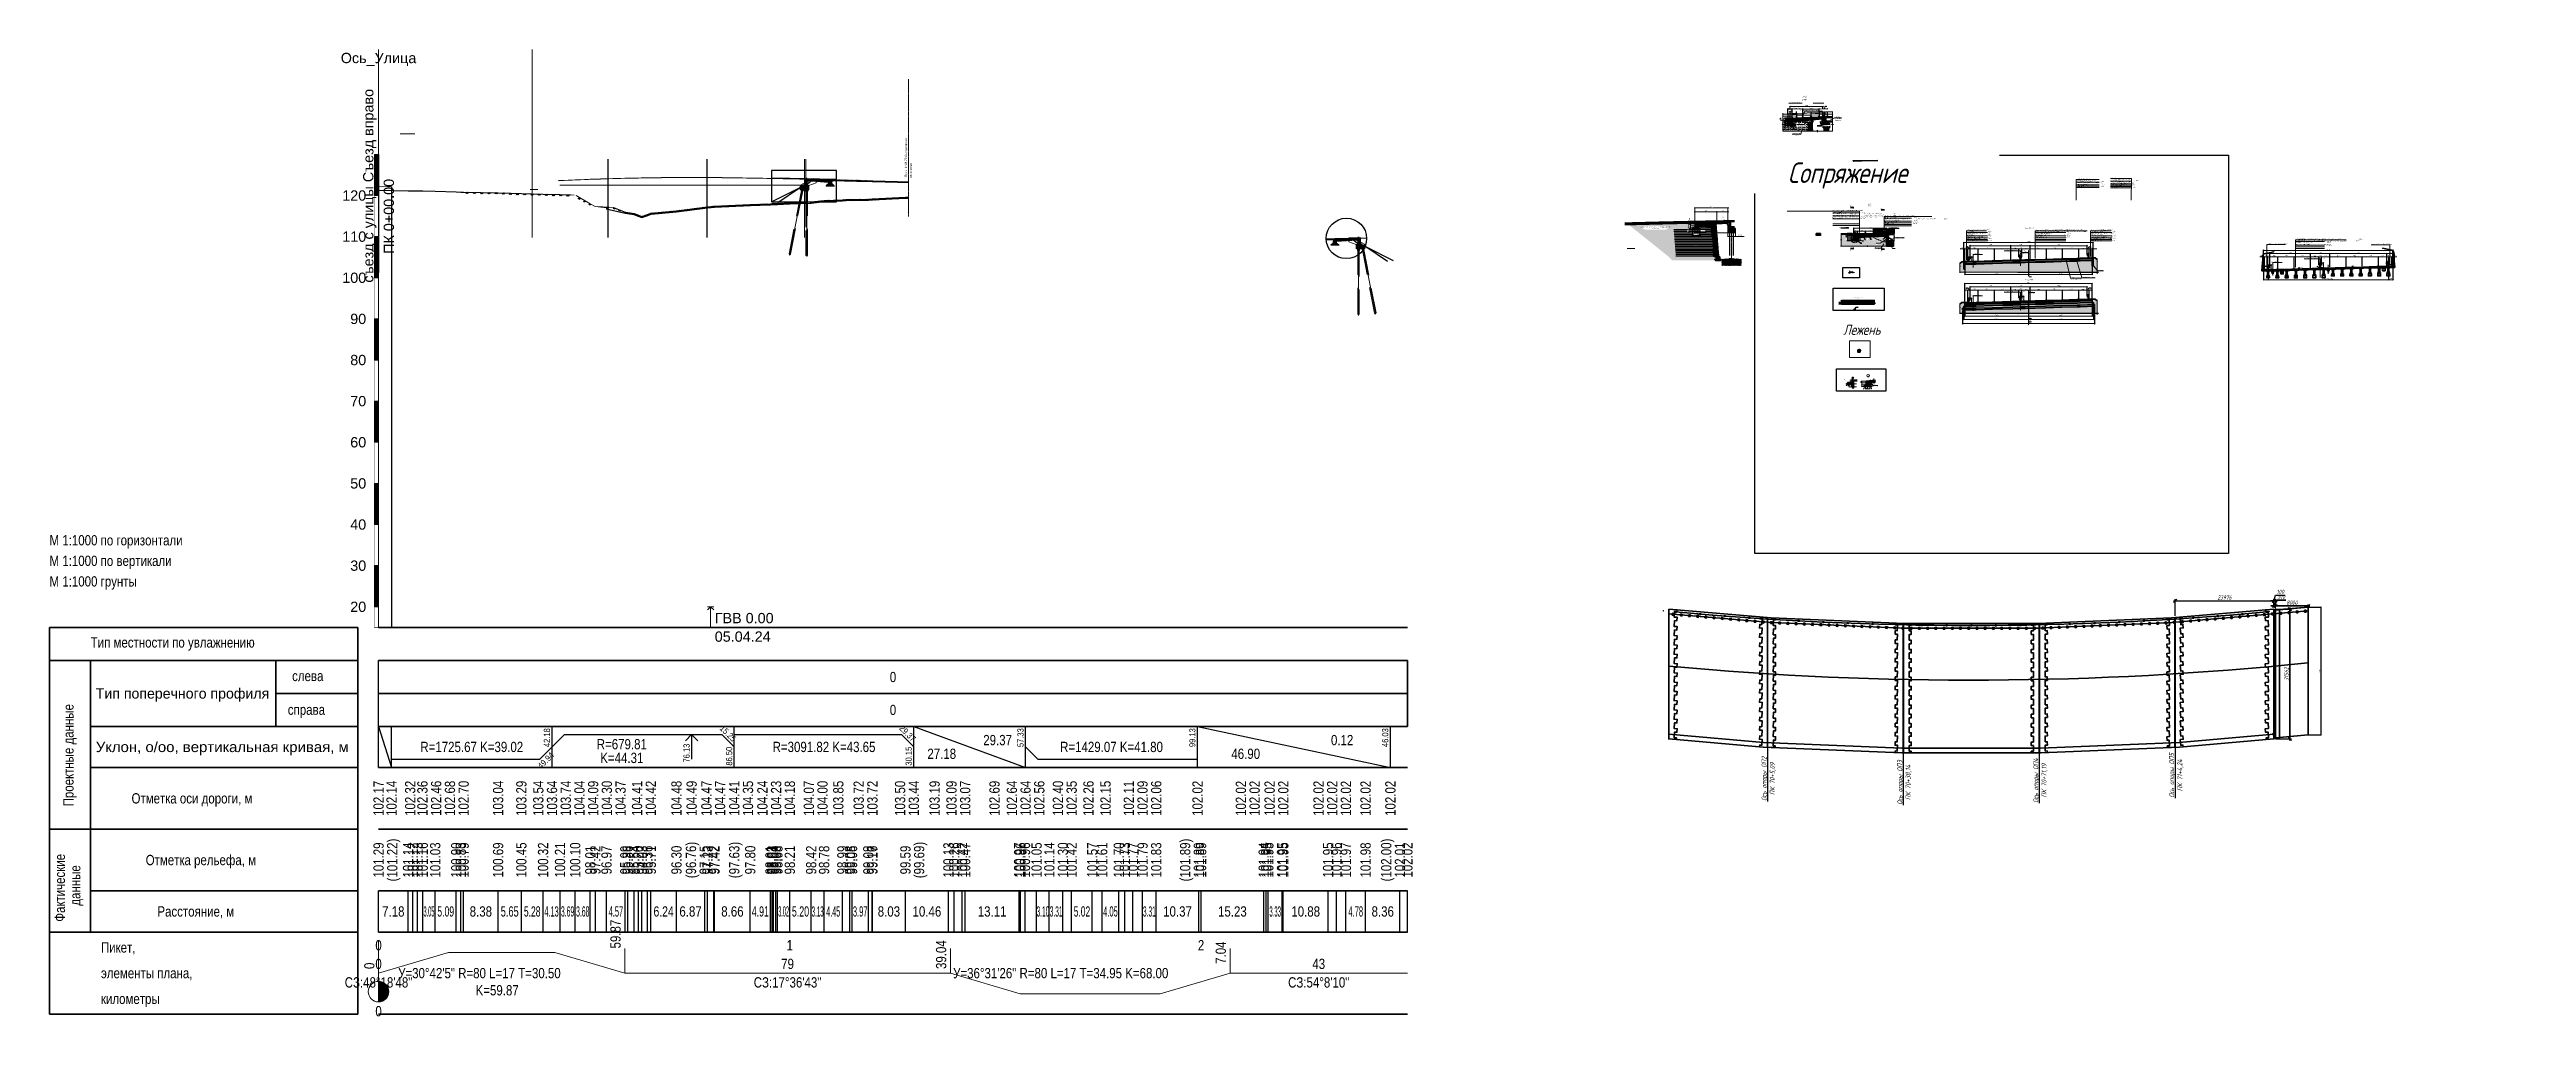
# Model space of a CAD drawing. Header units: millimetres. Extents: x 6546658 to 12951752, y -1354198 to 1102852.
# Drawn here: x 11148856 to 11751134, y -183460 to 51641 of the extents above; entities that cross this region are included whole.
import ezdxf
from ezdxf import colors
from ezdxf.entities.mleader import LeaderData, LeaderLine
from ezdxf.enums import TextEntityAlignment as Align
from ezdxf.math import Vec2, Vec3

# ---------------------------------------------------------------- set-up
doc = ezdxf.new("R2010")
doc.units = ezdxf.units.MM
doc.set_wipeout_variables(frame=1)
for name, pattern in [('( Hidden )', [0.375, 0.25, -0.125]), ('ACAD_ISO02W100', [15, 12, -3]), ('ACAD_ISO04W100', [30, 24, -3, 0, -3]), ('ACAD_ISO10W100', [18.5, 12, -3, 0.5, -3]), ('axis', [1.11, 0.75, -0.12, 0.12, -0.12]), ('CENTER', [50.8, 31.75, -6.35, 6.35, -6.35]), ('DASHED', [0.75, 0.5, -0.25]), ('GOST2.303 4', [7, 5, -2, 0]), ('GOST2.303 5', [24, 20, -1.5, 1, -1.5]), ('HIDDEN', [9.525, 6.35, -3.175]), ('K5LT1', [0]), ('phl_thick', [0]), ('осевая', [50.8, 31.75, -6.35, 6.35, -6.35]), ('ОСЕВАЯ2', [1.125, 0.75, -0.125, 0.125, -0.125]), ('штриховая', [19.05, 12.7, -6.35])]:
    doc.linetypes.add(name, pattern=pattern)
doc.layers.get('Defpoints').update_dxf_attribs({"color": 254, "lineweight": 0})
for name, color, linetype, lineweight in [('!!! Текст', 1, 'Continuous', 25), ('!!ТЕКСТ', 3, 'Continuous', 20), ('(m)Штриховка', 8, 'Continuous', 9), ('0.9', 3, 'Continuous', 9), ('01_Основные', 7, 'Continuous', 40), ('04_Невидимые', 3, 'Continuous', 13), ('05_Доп.невидимые', 4, 'Continuous', 15), ('06_Доп.невид.', 1, 'Continuous', 9), ('07_Тонкие', 2, 'Continuous', 5), ('1-Асфальт', 22, 'Continuous', 30), ('1-Бетон', 114, 'Continuous', 35), ('1-Металл', 4, 'Continuous', 30), ('1-Размеры', 1, 'Continuous', 25), ('1-Тонкая', 5, 'Continuous', 20), ('1-Штриховка', 8, 'Continuous', 9), ('_Штр', 2, 'Continuous', 9), ('MAC Геотекстиль', 254, '( Hidden )', 30), ('MAC Дренаж', 251, 'Continuous', 30), ('tonkaya', 7, 'Continuous', 20), ('А-П_Укрепление_геоматериал', 7, 'Continuous', 9), ('Арматура', 1, 'Continuous', 40), ('Б-Бетон', 140, 'Continuous', 35), ('Б-Опора_Освещение', 4, 'Continuous', 25), ('Б-Перила', 3, 'Continuous', 20), ('Жирный 0.4', 5, 'Continuous', 40), ('ИС_Med', 7, 'Continuous', 35), ('ИС_TXT', 4, 'Continuous', 18), ('ИС_TXT_ЗГЛ', 1, 'Continuous', 35), ('ИС_АРМ', 1, 'Continuous', 35), ('ИС_Выноска', 3, 'Continuous', 18), ('ИС_Выноски', 3, 'Continuous', 18), ('ИС_МВН', 3, 'Continuous', 18), ('ИС_Невид', 4, 'штриховая', 18), ('ИС_ОПОР_Med_раб.арматура', 6, 'Continuous', 35), ('ИС_ОПОР_Тон', 3, 'Continuous', 18), ('ИС_ОПОР_Штр', 2, 'Continuous', 9), ('ИС_Основная', 7, 'Continuous', 35), ('ИС_Ось', 1, 'осевая', 18), ('ИС_Откос', 2, 'Continuous', 18), ('ИС_Отм', 6, 'Continuous', 35), ('ИС_ПС_Невид', 4, 'штриховая', 18), ('ИС_ПС_Тон', 71, 'Continuous', 18), ('ИС_Разм', 3, 'Continuous', 18), ('ИС_Размер', 3, 'Continuous', 18), ('ИС_Размеры', 3, 'Continuous', 18), ('ИС_РЗМ', 3, 'Continuous', 18), ('ИС_Ситуация', 44, 'Continuous', 18), ('ИС_СОПР_пп', 4, 'Continuous', 18), ('ИС_ТаБл', 5, 'Continuous', 50), ('ИС_Текст заглавный', 1, 'Continuous', 35), ('ИС_Тон', 3, 'Continuous', 18), ('ИС_Тонкая', 3, 'Continuous', 18), ('ИС_Штр', 3, 'Continuous', 9), ('ИС_Штриховка', 2, 'Continuous', 9), ('Опалука', 4, 'Continuous', 25), ('Осевая', 1, 'GOST2.303 5', 20), ('профиля и резинки', 6, 'Continuous', 40), ('Пунктир', 6, 'GOST2.303 4', 20), ('Размеры', 3, 'Continuous', 15), ('ТекстРазмеры', 103, 'Continuous', 20), ('Тонкая', 3, 'Continuous', 15), ('Штриховка', 2, 'Continuous', 5)]:
    doc.layers.add(name, color=color, linetype=linetype, lineweight=lineweight)
for name, color, linetype in [('!Геол_штриховка', 7, 'Continuous'), ('00', 160, 'Continuous'), ('1 Осевая 0.15', 3, 'осевая'), ('EI_DIMS_DETAIL', 7, 'Continuous'), ('projection', 7, 'Continuous'), ('Жирный', 5, 'Continuous'), ('Красные отметки', 1, 'Continuous'), ('Красный поперечник', 1, 'Continuous'), ('Красный профиль', 1, 'Continuous'), ('ограждение', 7, 'Continuous'), ('Основная', 7, 'Continuous'), ('Основное направление 30.05.Ось трассы', 7, 'Continuous'), ('Раб Арм', 6, 'Continuous'), ('Черные отметки', 3, 'Continuous'), ('Черный профиль', 3, 'Continuous')]:
    doc.layers.add(name, color=color, linetype=linetype)
doc.layers.add('VPORTS', color=7, linetype='Continuous', true_color=0xd7af50, plot=False)
doc.styles.add('0', font='isocpeur.ttf', dxfattribs={"width": 0.8, "oblique": 15})
doc.styles.add('1', font='isocpeur.ttf', dxfattribs={"width": 0.8, "oblique": 15})
doc.styles.add('ISO', font='isocpeur.ttf', dxfattribs={"width": 0.8, "oblique": 10})
doc.styles.add('ISOCPEUR', font='isocpeur.ttf', dxfattribs={"width": 0.8, "oblique": 15})
doc.styles.add('ROMANS-0', font='isocpeur.ttf', dxfattribs={"width": 0.8, "oblique": 15})
doc.styles.get("Standard").update_dxf_attribs({"font": 'arial.ttf'})
doc.styles.add('ГОСТ', font='isocpeur.ttf', dxfattribs={"oblique": 15})
doc.styles.add('ГОСТ 2.304', font='CS_Gost2304.shx', dxfattribs={"width": 0.84, "oblique": 10})
doc.styles.add('м100', font='isocpeur.ttf', dxfattribs={"width": 0.8, "oblique": 10, "height": 250})
doc.styles.add('М150', font='isocpeur.ttf', dxfattribs={"width": 0.8, "oblique": 15, "height": 375})
doc.styles.add('М50', font='isocpeur.ttf', dxfattribs={"width": 0.8, "oblique": 15, "height": 125})
doc.linetypes.add('пути', pattern='A,3.81,[130,ltypeshp.shx,S=6.35,R=0,X=0,Y=0],3.81', length=7.62)
doc.dimstyles.new('25', dxfattribs={"dimscale": 25, "dimtxt": 2.5, "dimasz": 2.5, "dimexe": 1, "dimexo": 1, "dimgap": 1, "dimtad": 1, "dimdec": 0, "dimtxsty": '0', "dimblk": 'OBLIQUE', "dimcen": 2.5, "dimclrd": 256, "dimclre": 256, "dimclrt": 256, "dimaunit": 1, "dimadec": 1, "dimazin": 0, "dimtfac": 1, "dimtdec": 0, "dimtmove": 1, "dimatfit": 3, "dimldrblk": 'OBLIQUE', "dimfxl": 1, "dimlwd": -1, "dimlwe": -1, "dimarcsym": 0})
doc.dimstyles.new('М1-100', dxfattribs={"dimscale": 100, "dimtxt": 2.5, "dimasz": 2, "dimexe": 1, "dimexo": 1, "dimgap": 1, "dimtad": 1, "dimdec": 0, "dimzin": 0, "dimdsep": 46, "dimtxsty": 'ISOCPEUR', "dimblk": 'OBLIQUE', "dimcen": 2, "dimdle": 1, "dimclrd": 256, "dimclre": 256, "dimclrt": 256, "dimadec": 4, "dimazin": 0, "dimtfac": 1, "dimtdec": 0, "dimtmove": 0, "dimatfit": 2, "dimfxl": 1, "dimtolj": 1, "dimtzin": 0, "dimlwd": -1, "dimlwe": -1, "dimarcsym": 0})
doc.dimstyles.new('М10', dxfattribs={"dimscale": 10, "dimtxt": 2.5, "dimasz": 2, "dimexe": 1, "dimexo": 1, "dimgap": 1, "dimtad": 1, "dimdec": 0, "dimtxsty": '0', "dimblk1": 'OBLIQUE', "dimblk2": 'OBLIQUE', "dimsah": 1, "dimcen": 2.5, "dimdle": 1, "dimclrd": 256, "dimclre": 256, "dimclrt": 256, "dimaunit": 1, "dimadec": 0, "dimazin": 0, "dimtfac": 0.75, "dimtdec": 0, "dimtmove": 1, "dimatfit": 2, "dimldrblk": 'OBLIQUE', "dimfxl": 1, "dimtolj": 1, "dimtzin": 0, "dimlwd": -1, "dimlwe": -1, "dimarcsym": 0})
doc.dimstyles.new('М100', dxfattribs={"dimscale": 100, "dimtxt": 2.5, "dimasz": 2, "dimexe": 1, "dimexo": 1, "dimgap": 1, "dimtad": 1, "dimdec": 0, "dimzin": 0, "dimdsep": 46, "dimtxsty": '0', "dimblk": 'OBLIQUE', "dimcen": 0.09, "dimdle": 1, "dimclrd": 256, "dimclre": 256, "dimclrt": 256, "dimadec": 4, "dimazin": 0, "dimtfac": 1, "dimtdec": 0, "dimtofl": 0, "dimtmove": 1, "dimatfit": 2, "dimfxl": 1, "dimtolj": 1, "dimtzin": 0, "dimlwd": -1, "dimarcsym": 0})
doc.dimstyles.new('М20', dxfattribs={"dimscale": 20, "dimtxt": 2.5, "dimasz": 1, "dimexe": 0.75, "dimexo": 0.75, "dimgap": 0.75, "dimtad": 1, "dimdec": 0, "dimzin": 0, "dimdsep": 46, "dimtxsty": '0', "dimblk": 'OBLIQUE', "dimcen": 0.09, "dimdle": 0.75, "dimclrd": 256, "dimclrt": 256, "dimadec": 0, "dimazin": 0, "dimtfac": 1, "dimtdec": 0, "dimtofl": 0, "dimtmove": 1, "dimatfit": 2, "dimldrblk": 'OBLIQUE', "dimfxl": 1, "dimtolj": 1, "dimtzin": 0, "dimarcsym": 0})
doc.dimstyles.new('М25', dxfattribs={"dimscale": 25, "dimtxt": 2.5, "dimasz": 2, "dimexe": 1, "dimexo": 0.9, "dimgap": 0.9, "dimtad": 1, "dimdec": 0, "dimtxsty": 'ISOCPEUR', "dimblk": 'OBLIQUE', "dimcen": 2.5, "dimdle": 1, "dimclrd": 3, "dimclre": 3, "dimclrt": 4, "dimadec": 0, "dimazin": 0, "dimtfac": 1, "dimtdec": 0, "dimtmove": 1, "dimatfit": 3, "dimldrblk": 'OBLIQUE', "dimfxl": 1, "dimlwe": -1, "dimarcsym": 0})
doc.dimstyles.new('М400нов', dxfattribs={"dimscale": 400, "dimtxt": 2.5, "dimasz": 2, "dimexe": 1, "dimexo": 1, "dimgap": 0.8, "dimtad": 1, "dimdec": 0, "dimzin": 0, "dimdsep": 46, "dimtxsty": '0', "dimblk": 'OBLIQUE', "dimcen": 0.09, "dimdle": 1, "dimclrd": 256, "dimclre": 256, "dimclrt": 256, "dimadec": 4, "dimazin": 0, "dimtfac": 1, "dimtdec": 0, "dimtmove": 1, "dimatfit": 2, "dimfxl": 1, "dimtolj": 1, "dimtzin": 0, "dimlwd": -1, "dimarcsym": 0})
doc.dimstyles.new('М50', dxfattribs={"dimscale": 50, "dimtxt": 2.5, "dimasz": 2, "dimexe": 1, "dimexo": 1, "dimgap": 1, "dimtad": 1, "dimdec": 0, "dimtxsty": '0', "dimblk1": 'OBLIQUE', "dimblk2": 'OBLIQUE', "dimsah": 1, "dimcen": 2.5, "dimdle": 1, "dimclrd": 256, "dimclre": 256, "dimclrt": 256, "dimaunit": 1, "dimadec": 0, "dimazin": 0, "dimtfac": 0.75, "dimtdec": 0, "dimtmove": 1, "dimatfit": 2, "dimldrblk": 'OBLIQUE', "dimfxl": 1, "dimtolj": 1, "dimtzin": 0, "dimlwd": -1, "dimlwe": -1, "dimarcsym": 0})
doc.dimstyles.new('М75', dxfattribs={"dimscale": 75, "dimtxt": 2.5, "dimasz": 2, "dimexe": 1, "dimexo": 1, "dimgap": 1, "dimtad": 1, "dimdec": 0, "dimzin": 0, "dimdsep": 46, "dimtxsty": '0', "dimblk": 'OBLIQUE', "dimcen": 0.09, "dimdle": 1, "dimclrd": 256, "dimclre": 256, "dimclrt": 256, "dimadec": 4, "dimazin": 0, "dimtfac": 1, "dimtdec": 0, "dimtofl": 0, "dimtmove": 1, "dimatfit": 2, "dimfxl": 1, "dimtolj": 1, "dimtzin": 0, "dimlwd": -1, "dimarcsym": 0})
doc.dimstyles.new('СПДС', dxfattribs={"dimscale": 50, "dimtxt": 2.5, "dimasz": 2.5, "dimexe": 1.25, "dimexo": 0, "dimgap": 0.8, "dimtad": 1, "dimdec": 0, "dimtxsty": 'ГОСТ 2.304', "dimblk": 'ARCHTICK', "dimcen": 2.5, "dimdle": 1, "dimadec": 3, "dimazin": 2, "dimtfac": 0.75, "dimtdec": 0, "dimtmove": 1, "dimatfit": 3, "dimfxl": 1, "dimtfill": 1, "dimtolj": 1, "dimlwd": -1, "dimlwe": -1, "dimarcsym": 1})
doc.dimstyles.new('СПДС$0', dxfattribs={"dimscale": 0, "dimtxt": 2.5, "dimasz": 2.5, "dimexe": 1.25, "dimexo": 0.625, "dimgap": 0.8, "dimtad": 1, "dimdec": 0, "dimtxsty": 'ГОСТ 2.304', "dimblk": 'ARCHTICK', "dimcen": 2.5, "dimdle": 2, "dimclrd": 256, "dimclre": 256, "dimaunit": 1, "dimadec": 1, "dimazin": 2, "dimtfac": 1, "dimtdec": 0, "dimtmove": 1, "dimatfit": 3, "dimfxl": 1, "dimtfill": 1, "dimlwd": -1, "dimlwe": -1, "dimarcsym": 0})
pattern_1 = [(135, (7461358.12, 231072.58), (-246.9570433, 67.351921), [317.5, -63.5, 0, -63.5])]
pattern_2 = [(37.5, (7429248.58, 190621.32), (-8.0001565, 244.706619), [0, -193.04, 0, -215.9, 0, -206.375]), (7.5, (7429248.58, 190621.32), (224.761642, 358.41255), [0, -104.14, 0, -173.99, 0, -66.675]), (327.5, (7429092.37, 190621.32), (395.496185, 0.718592), [0, -63.5, 0, -228.6, 0, -298.45]), (317.5, (7429092.37, 190621.32), (381.778226, 111.464662), [0, -31.75, 0, -149.86, 0, -171.45])]
pattern_3 = [(45, (7461338.12, 231072.48), (33.6759605, 123.4785217), [158.75, -31.75, 0, -31.75])]
pattern_4 = [(45, (10158577.3, -133472.68), (46.4038825, 170.147569), [218.75, -43.75, 0, -43.75])]
pattern_5 = [(135, (-30543.8, -4070.19), (-246.9570433, 67.3519209), [317.5, -63.5, 0, -63.5])]
pattern_6 = [(60, (-30543.8, -4070.19), (-47.6249999, 82.48891966), [47.625, -47.625]), (120, (-30543.8, -4070.19), (-95.2499999, 5e-08), [47.625, -47.625]), (0, (-30567.61, -4028.95), (47.625, 82.4889196), [47.625, -47.625])]
pattern_7 = [(45.000001, (11148856.31, -182924.842), (-26.516506, 26.516505), []), (135, (11148856.31, -182924.842), (-26.516505, -26.5165055), [])]
pattern_8 = [(60, (10182555.97, 145784.59), (-71.437474, 123.733365), [71.4375, -71.4375]), (120, (10182555.97, 145784.59), (-142.874974, 1.5e-05), [71.4375, -71.4375]), (0, (10182520.25, 145846.45), (71.4375, 123.73335), [71.4375, -71.4375])]
pattern_9 = [(82.5, (9566900.54, 5632748.05), (-140.7013184, 131.7927123), [0, -152, 0, -170, 0, -162.5]), (52.5, (9566900.54, 5632748.05), (-74.413751, 324.697973), [0, -82, 0, -137, 0, -52.5]), (12.5, (9566813.57, 5632661.07), (219.8029273, 220.6032383), [0, -50, 0, -180, 0, -235]), (2.5, (9566813.57, 5632661.07), (150.504216, 274.626285), [0, -25, 0, -118, 0, -135])]
pattern_10 = [(135, (265.036, 775.47), (-44.9012806, -44.9012806), [])]
pattern_11 = [(90, (5613010.6, -1940036.48), (-87.5, 0), [])]
pattern_12 = [(90, (5613010.6, -1940036.48), (-112.5, 0), [])]
pattern_13 = [(90, (5613010.597, -1940036.48), (-62.5, 0), [])]
pattern_14 = [(45, (0, 0), (-89.8025612, 89.8025612), []), (135, (0, 0), (-89.8025612, -89.8025612), [])]
pattern_15 = [(45, (886.094, -4203.091), (8.838835, -8.838835), [])]
pattern_16 = [(37.5, (-275076.86385, 6772.6949), (-0.032000626, 0.9788264747), [0, -0.77216, 0, -0.8636, 0, -0.8255]), (7.5, (-275076.8639, 6772.6949), (0.899046566, 1.433650201), [0, -0.41656, 0, -0.69596, 0, -0.2667]), (327.5, (-275077.4887, 6772.6949), (1.5819847405, 0.0028743694), [0, -0.254, 0, -0.9144, 0, -1.1938]), (317.5, (-275077.4887, 6772.6949), (1.527112905, 0.4458586465), [0, -0.127, 0, -0.59944, 0, -0.6858])]
pattern_17 = [(45, (10209094.344, -488279.215), (-44.9012806, 44.9012806), []), (135, (10209094.344, -488279.215), (-44.9012806, -44.9012806), [])]

# ---------------------------------------------------------------- blocks, each defined once
blk = doc.blocks.new('*U22')
at = {"linetype": 'Continuous'}
blk.add_lwpolyline([(-0.004, 0), (-0.001, 0), (0, -0.001), (0.001, 0.001), (0.001, 0), (0.004, 0)], dxfattribs=at)
blk = doc.blocks.new('_Oblique')
at = {"color": 0, "linetype": 'ByBlock', "lineweight": -2}
blk.add_line((-0.5, -0.5), (0.5, 0.5), dxfattribs=at)
blk = doc.blocks.new('*D122')
at = {"layer": 'Defpoints', "color": 0, "transparency": 16777216}
for p in [(11586569, -2468), (11586889, -2368), (11586889, -2468)]:
    blk.add_point(p, dxfattribs=at)
at = {"layer": 'ИС_Разм', "transparency": 16777216}
for p, q in [((11586559, -2368), (11586899, -2368)), ((11586569, -2458), (11586569, -2358)), ((11586889, -2458), (11586889, -2358))]:
    blk.add_line(p, q, dxfattribs=at)
at = {"layer": 'ИС_Разм', "transparency": 16777216, "xscale": 20, "yscale": 20, "zscale": 20, "rotation": 180}
blk.add_blockref('_Oblique', (11586569, -2368), dxfattribs=at)
at = {"layer": 'ИС_Разм', "transparency": 16777216, "xscale": 20, "yscale": 20, "zscale": 20}
blk.add_blockref('_Oblique', (11586889, -2368), dxfattribs=at)
at = {"layer": 'ИС_Разм', "transparency": 16777216, "insert": (11586729, -2345), "char_height": 25, "attachment_point": 5, "style": '0'}
blk.add_mtext('\\A1;120', dxfattribs=at)
blk = doc.blocks.new('*D123')
at = {"layer": 'Defpoints', "color": 0, "transparency": 16777216}
for p in [(11586761, -2543), (11586777, -2543), (11586777, -2675)]:
    blk.add_point(p, dxfattribs=at)
at = {"layer": 'ИС_Разм', "transparency": 16777216}
for p, q in [((11586761, -2675), (11586741, -2675)), ((11586761, -2553), (11586761, -2685)), ((11586761, -2675), (11586777, -2675)), ((11586777, -2553), (11586777, -2685)), ((11586777, -2675), (11586797, -2675))]:
    blk.add_line(p, q, dxfattribs=at)
at = {"layer": 'ИС_Разм', "transparency": 16777216, "xscale": 20, "yscale": 20, "zscale": 20}
blk.add_blockref('_Oblique', (11586761, -2675), dxfattribs=at)
at = {"layer": 'ИС_Разм', "transparency": 16777216, "xscale": 20, "yscale": 20, "zscale": 20, "rotation": 180}
blk.add_blockref('_Oblique', (11586777, -2675), dxfattribs=at)
at = {"layer": 'ИС_Разм', "transparency": 16777216, "insert": (11586710, -2652), "char_height": 25, "attachment_point": 5, "style": '0'}
blk.add_mtext('\\A1;10', dxfattribs=at)
blk = doc.blocks.new('*U23')
for p, q in [((-4, 82), (-10, 82)), ((-4, 39), (-10, 39))]:
    blk.add_line(p, q)
for points in [[(-5, 83), (0, 82), (-5, 82), (-5, 81)], [(-5, 40), (0, 39), (-5, 39), (-5, 38)]]:
    blk.add_solid(points)
at = {"style": '0', "oblique": 15, "width": 0.8}
for tag, p in [('ВЕРХ', (-7, 85)), ('НИЗ', (-7, 36))]:
    blk.add_attdef(tag, text='', height=3.5, dxfattribs=at).set_placement(p, align=Align.MIDDLE_CENTER)
blk = doc.blocks.new('*D124')
at = {"layer": 'Defpoints', "color": 0, "transparency": 16777216}
for p in [(11587282, -2540), (11587292, -2540), (11587292, -2675)]:
    blk.add_point(p, dxfattribs=at)
at = {"layer": 'ИС_Разм', "transparency": 16777216}
for p, q in [((11587282, -2675), (11587262, -2675)), ((11587282, -2550), (11587282, -2685)), ((11587282, -2675), (11587292, -2675)), ((11587292, -2550), (11587292, -2685)), ((11587292, -2675), (11587385, -2675))]:
    blk.add_line(p, q, dxfattribs=at)
at = {"layer": 'ИС_Разм', "transparency": 16777216, "xscale": 20, "yscale": 20, "zscale": 20}
blk.add_blockref('_Oblique', (11587282, -2675), dxfattribs=at)
at = {"layer": 'ИС_Разм', "transparency": 16777216, "xscale": 20, "yscale": 20, "zscale": 20, "rotation": 180}
blk.add_blockref('_Oblique', (11587292, -2675), dxfattribs=at)
at = {"layer": 'ИС_Разм', "transparency": 16777216, "insert": (11587359, -2652), "char_height": 25, "attachment_point": 5, "style": '0'}
blk.add_mtext('\\A1;{\\H0.75x;≥}4', dxfattribs=at)
blk = doc.blocks.new('*D125')
at = {"layer": 'Defpoints', "color": 0, "transparency": 16777216}
for p in [(11587287, -2495), (11587287, -2510), (11587392, -2510)]:
    blk.add_point(p, dxfattribs=at)
at = {"layer": 'ИС_Разм', "transparency": 16777216}
for p, q in [((11587297, -2495), (11587402, -2495)), ((11587297, -2510), (11587402, -2510)), ((11587392, -2495), (11587392, -2405)), ((11587392, -2510), (11587392, -2495)), ((11587392, -2510), (11587392, -2530))]:
    blk.add_line(p, q, dxfattribs=at)
at = {"layer": 'ИС_Разм', "transparency": 16777216, "xscale": 20, "yscale": 20, "zscale": 20}
for p, rotation in [((11587392, -2495), 270), ((11587392, -2510), 90)]:
    blk.add_blockref('_Oblique', p, dxfattribs=dict(at, rotation=rotation))
at = {"layer": 'ИС_Разм', "transparency": 16777216, "insert": (11587370, -2430), "char_height": 25, "attachment_point": 5, "rotation": 90, "style": '0'}
blk.add_mtext('\\A1;≥8', dxfattribs=at)
blk = doc.blocks.new('*D126')
at = {"layer": 'Defpoints', "color": 0, "transparency": 16777216}
for p in [(11587035, -2505), (11587036, -2505), (11587036, -2537)]:
    blk.add_point(p, dxfattribs=at)
at = {"layer": 'ИС_Разм', "transparency": 16777216}
for p, q in [((11587026, -2505), (11587025, -2505)), ((11587026, -2537), (11587025, -2537)), ((11587035, -2407), (11587035, -2505)), ((11587035, -2547), (11587035, -2495))]:
    blk.add_line(p, q, dxfattribs=at)
at = {"layer": 'ИС_Разм', "transparency": 16777216, "xscale": 20, "yscale": 20, "zscale": 20}
for p, rotation in [((11587035, -2505), 90), ((11587035, -2537), 270)]:
    blk.add_blockref('_Oblique', p, dxfattribs=dict(at, rotation=rotation))
at = {"layer": 'ИС_Разм', "transparency": 16777216, "insert": (11587012, -2431), "char_height": 25, "attachment_point": 5, "rotation": 90, "style": '0'}
blk.add_mtext('\\A1;12', dxfattribs=at)
blk = doc.blocks.new('*D127')
at = {"layer": 'Defpoints', "color": 0, "transparency": 16777216}
for p in [(11587259, -2484), (11587291, -2368), (11587291, -2484)]:
    blk.add_point(p, dxfattribs=at)
at = {"layer": 'ИС_Разм', "transparency": 16777216}
for p, q in [((11587166, -2368), (11587259, -2368)), ((11587249, -2368), (11587301, -2368)), ((11587259, -2474), (11587259, -2358)), ((11587291, -2474), (11587291, -2358))]:
    blk.add_line(p, q, dxfattribs=at)
at = {"layer": 'ИС_Разм', "transparency": 16777216, "xscale": 20, "yscale": 20, "zscale": 20, "rotation": 180}
blk.add_blockref('_Oblique', (11587259, -2368), dxfattribs=at)
at = {"layer": 'ИС_Разм', "transparency": 16777216, "xscale": 20, "yscale": 20, "zscale": 20}
blk.add_blockref('_Oblique', (11587291, -2368), dxfattribs=at)
at = {"layer": 'ИС_Разм', "transparency": 16777216, "insert": (11587189, -2345), "char_height": 25, "attachment_point": 5, "style": '0'}
blk.add_mtext('\\A1;12', dxfattribs=at)
blk = doc.blocks.new('*D134')
at = {"layer": 'Defpoints', "color": 0, "transparency": 16777216}
for p in [(11586889, -2468), (11586929, -2368), (11586929, -2543)]:
    blk.add_point(p, dxfattribs=at)
at = {"layer": 'ИС_Разм', "transparency": 16777216}
for p, q in [((11586879, -2368), (11586939, -2368)), ((11586889, -2458), (11586889, -2358)), ((11586929, -2533), (11586929, -2358)), ((11587029, -2368), (11586929, -2368))]:
    blk.add_line(p, q, dxfattribs=at)
at = {"layer": 'ИС_Разм', "transparency": 16777216, "xscale": 20, "yscale": 20, "zscale": 20, "rotation": 180}
blk.add_blockref('_Oblique', (11586889, -2368), dxfattribs=at)
at = {"layer": 'ИС_Разм', "transparency": 16777216, "xscale": 20, "yscale": 20, "zscale": 20}
blk.add_blockref('_Oblique', (11586929, -2368), dxfattribs=at)
at = {"layer": 'ИС_Разм', "transparency": 16777216, "insert": (11587004, -2345), "char_height": 25, "attachment_point": 5, "style": '0'}
blk.add_mtext('\\A1;20', dxfattribs=at)
blk = doc.blocks.new('_None')
blk = doc.blocks.new('*D121')
at = {"layer": 'Defpoints', "color": 0, "transparency": 16777216}
for p in [(11586777, -2543), (11586929, -2575), (11586929, -2675)]:
    blk.add_point(p, dxfattribs=at)
at = {"layer": 'ИС_Разм', "transparency": 16777216}
for p, q in [((11586767, -2675), (11586939, -2675)), ((11586777, -2553), (11586777, -2685)), ((11586929, -2585), (11586929, -2685))]:
    blk.add_line(p, q, dxfattribs=at)
at = {"layer": 'ИС_Разм', "transparency": 16777216, "xscale": 20, "yscale": 20, "zscale": 20, "rotation": 180}
blk.add_blockref('_Oblique', (11586777, -2675), dxfattribs=at)
at = {"layer": 'ИС_Разм', "transparency": 16777216, "xscale": 20, "yscale": 20, "zscale": 20}
blk.add_blockref('_Oblique', (11586929, -2675), dxfattribs=at)
at = {"layer": 'ИС_Разм', "transparency": 16777216, "insert": (11586853, -2652), "char_height": 25, "attachment_point": 5, "style": '0'}
blk.add_mtext('\\A1;55', dxfattribs=at)
blk = doc.blocks.new('*D135')
at = {"layer": 'Defpoints', "color": 0, "transparency": 16777216}
for p in [(11588815, -21434), (11588862, -21334), (11588862, -21434)]:
    blk.add_point(p, dxfattribs=at)
at = {"layer": 'Размеры', "transparency": 16777216}
for p, q in [((11588852, -21334), (11588805, -21334)), ((11588852, -21434), (11588805, -21434)), ((11588815, -21324), (11588815, -21444))]:
    blk.add_line(p, q, dxfattribs=at)
at = {"layer": 'Размеры', "transparency": 16777216, "xscale": 20, "yscale": 20, "zscale": 20}
for p, rotation in [((11588815, -21334), 90), ((11588815, -21434), 270)]:
    blk.add_blockref('_Oblique', p, dxfattribs=dict(at, rotation=rotation))
at = {"layer": 'Размеры', "transparency": 16777216, "insert": (11588792, -21384), "char_height": 25, "attachment_point": 5, "rotation": 90, "style": '0'}
blk.add_mtext('\\A1;100', dxfattribs=at)
blk = doc.blocks.new('*D128')
at = {"layer": 'Defpoints', "color": 0, "transparency": 16777216}
for p in [(11588547, -21300), (11588547, -21434), (11588596, -21479)]:
    blk.add_point(p, dxfattribs=at)
at = {"layer": 'Размеры', "transparency": 16777216}
for p, q in [((11588606, -21300), (11588537, -21300)), ((11588547, -21424), (11588547, -21290)), ((11588596, -21469), (11588596, -21290))]:
    blk.add_line(p, q, dxfattribs=at)
at = {"layer": 'Размеры', "transparency": 16777216, "xscale": 20, "yscale": 20, "zscale": 20, "rotation": 180}
blk.add_blockref('_Oblique', (11588547, -21300), dxfattribs=at)
at = {"layer": 'Размеры', "transparency": 16777216, "xscale": 20, "yscale": 20, "zscale": 20}
blk.add_blockref('_Oblique', (11588596, -21300), dxfattribs=at)
at = {"layer": 'Размеры', "transparency": 16777216, "insert": (11588571, -21278), "char_height": 25, "attachment_point": 5, "style": '0'}
blk.add_mtext('\\A1;50', dxfattribs=at)
blk = doc.blocks.new('*D129')
at = {"layer": 'Defpoints', "color": 0, "transparency": 16777216}
for p in [(11589127, -21479), (11589177, -21300), (11589177, -21434)]:
    blk.add_point(p, dxfattribs=at)
at = {"layer": 'Размеры', "transparency": 16777216}
for p, q in [((11589117, -21300), (11589187, -21300)), ((11589127, -21469), (11589127, -21290)), ((11589177, -21424), (11589177, -21290))]:
    blk.add_line(p, q, dxfattribs=at)
at = {"layer": 'Размеры', "transparency": 16777216, "xscale": 20, "yscale": 20, "zscale": 20, "rotation": 180}
blk.add_blockref('_Oblique', (11589127, -21300), dxfattribs=at)
at = {"layer": 'Размеры', "transparency": 16777216, "xscale": 20, "yscale": 20, "zscale": 20}
blk.add_blockref('_Oblique', (11589177, -21300), dxfattribs=at)
at = {"layer": 'Размеры', "transparency": 16777216, "insert": (11589152, -21278), "char_height": 25, "attachment_point": 5, "style": '0'}
blk.add_mtext('\\A1;50', dxfattribs=at)
blk = doc.blocks.new('*D130')
at = {"layer": 'Defpoints', "color": 0, "transparency": 16777216}
for p in [(11588596, -21434), (11589127, -21300), (11589127, -21434)]:
    blk.add_point(p, dxfattribs=at)
at = {"layer": 'Размеры', "transparency": 16777216}
for p, q in [((11588586, -21300), (11589137, -21300)), ((11588596, -21424), (11588596, -21290)), ((11589127, -21424), (11589127, -21290))]:
    blk.add_line(p, q, dxfattribs=at)
at = {"layer": 'Размеры', "transparency": 16777216, "xscale": 20, "yscale": 20, "zscale": 20, "rotation": 180}
blk.add_blockref('_Oblique', (11588596, -21300), dxfattribs=at)
at = {"layer": 'Размеры', "transparency": 16777216, "xscale": 20, "yscale": 20, "zscale": 20}
blk.add_blockref('_Oblique', (11589127, -21300), dxfattribs=at)
at = {"layer": 'Размеры', "transparency": 16777216, "insert": (11588862, -21278), "char_height": 25, "attachment_point": 5, "style": '0'}
blk.add_mtext('\\A1;530', dxfattribs=at)
blk = doc.blocks.new('*D131')
at = {"layer": 'Defpoints', "color": 0, "transparency": 16777216}
for p in [(11588447, -21434), (11588547, -21434), (11588599, -21479)]:
    blk.add_point(p, dxfattribs=at)
at = {"layer": 'Размеры', "transparency": 16777216}
for p, q in [((11588537, -21434), (11588437, -21434)), ((11588589, -21479), (11588437, -21479)), ((11588447, -21489), (11588447, -21424))]:
    blk.add_line(p, q, dxfattribs=at)
at = {"layer": 'Размеры', "transparency": 16777216, "xscale": 20, "yscale": 20, "zscale": 20}
for p, rotation in [((11588447, -21434), 90), ((11588447, -21479), 270)]:
    blk.add_blockref('_Oblique', p, dxfattribs=dict(at, rotation=rotation))
at = {"layer": 'Размеры', "transparency": 16777216, "insert": (11588424, -21456), "char_height": 25, "attachment_point": 5, "rotation": 90, "style": '0'}
blk.add_mtext('\\A1;50', dxfattribs=at)
blk = doc.blocks.new('*D132')
at = {"layer": 'Defpoints', "color": 0, "transparency": 16777216}
for p in [(11588447, -21934), (11588592, -21934), (11588622, -21889)]:
    blk.add_point(p, dxfattribs=at)
at = {"layer": 'Размеры', "transparency": 16777216}
for p, q in [((11588612, -21889), (11588437, -21889)), ((11588582, -21934), (11588437, -21934)), ((11588447, -21879), (11588447, -21944))]:
    blk.add_line(p, q, dxfattribs=at)
at = {"layer": 'Размеры', "transparency": 16777216, "xscale": 20, "yscale": 20, "zscale": 20}
for p, rotation in [((11588447, -21889), 90), ((11588447, -21934), 270)]:
    blk.add_blockref('_Oblique', p, dxfattribs=dict(at, rotation=rotation))
at = {"layer": 'Размеры', "transparency": 16777216, "insert": (11588424, -21911), "char_height": 25, "attachment_point": 5, "rotation": 90, "style": '0'}
blk.add_mtext('\\A1;50', dxfattribs=at)
blk = doc.blocks.new('*D133')
at = {"layer": 'Defpoints', "color": 0, "transparency": 16777216}
for p in [(11588447, -21479), (11588447, -21889), (11588447, -21889)]:
    blk.add_point(p, dxfattribs=at)
at = {"layer": 'Размеры', "transparency": 16777216}
for p, q in [((11588447, -21469), (11588447, -21899)), ((11588457, -21479), (11588457, -21479)), ((11588457, -21889), (11588457, -21889))]:
    blk.add_line(p, q, dxfattribs=at)
at = {"layer": 'Размеры', "transparency": 16777216, "xscale": 20, "yscale": 20, "zscale": 20}
for p, rotation in [((11588447, -21479), 90), ((11588447, -21889), 270)]:
    blk.add_blockref('_Oblique', p, dxfattribs=dict(at, rotation=rotation))
at = {"layer": 'Размеры', "transparency": 16777216, "insert": (11588424, -21684), "char_height": 25, "attachment_point": 5, "rotation": 90, "style": '0'}
blk.add_mtext('\\A1;400', dxfattribs=at)
blk = doc.blocks.new('*U16')
blk.add_lwpolyline([(0, 0), (0, 200)])
at = {"layer": 'Defpoints'}
for points in [[(-9, 0), (-9, 200)], [(-8, 0), (-8, 200)], [(8, 0), (8, 200)], [(9, 0), (9, 200)]]:
    blk.add_lwpolyline(points, dxfattribs=at)
blk = doc.blocks.new('*D143')
at = {"layer": 'Defpoints', "color": 0, "transparency": 16777216}
for p in [(11587550, 8242), (11587550, 6440), (11595550, 6379)]:
    blk.add_point(p, dxfattribs=at)
at = {"layer": 'ИС_Размер', "transparency": 16777216}
blk.add_line((11595625, 8242), (11587475, 8242), dxfattribs=at)
at = {"layer": 'ИС_Размер', "lineweight": -2, "transparency": 16777216}
for p, q in [((11587550, 6515), (11587550, 8317)), ((11595550, 6454), (11595550, 8317))]:
    blk.add_line(p, q, dxfattribs=at)
at = {"layer": 'ИС_Размер', "transparency": 16777216, "xscale": 150, "yscale": 150, "zscale": 150, "rotation": 180}
blk.add_blockref('_Oblique', (11587550, 8242), dxfattribs=at)
at = {"layer": 'ИС_Размер', "transparency": 16777216, "xscale": 150, "yscale": 150, "zscale": 150}
blk.add_blockref('_Oblique', (11595550, 8242), dxfattribs=at)
at = {"layer": 'ИС_Размер', "transparency": 16777216, "insert": (11591550, 8411), "char_height": 187.5, "attachment_point": 5, "style": '0', "bg_fill": 3, "box_fill_scale": 1.1, "bg_fill_color": 256, "bg_fill_true_color": 13158600, "bg_fill_transparency": 0}
blk.add_mtext('\\A1;8000', dxfattribs=at)
blk = doc.blocks.new('*U28')
at = {"color": 0, "linetype": 'ByBlock', "lineweight": -2}
for p, q in [((0, 0), (-3, 0)), ((144, 0), (0, 0)), ((291, 0), (147, 0)), ((291, 0), (294, 0))]:
    blk.add_line(p, q, dxfattribs=at)
blk.add_lwpolyline([(147, 0), (146, -4), (145, 3), (144, 0)], dxfattribs=at)
blk = doc.blocks.new('*U29')
at = {"color": 0, "linetype": 'ByBlock', "lineweight": -2}
for p, q in [((0, 0), (-3, 0)), ((33, 0), (0, 0)), ((69, 0), (36, 0)), ((69, 0), (72, 0))]:
    blk.add_line(p, q, dxfattribs=at)
blk.add_lwpolyline([(36, 0), (35, -4), (34, 3), (33, 0)], dxfattribs=at)
blk = doc.blocks.new('*U30')
at = {"color": 0, "linetype": 'ByBlock', "lineweight": -2}
for p, q in [((0, 0), (-3, 0)), ((18, 0), (0, 0)), ((40, 0), (22, 0)), ((40, 0), (43, 0))]:
    blk.add_line(p, q, dxfattribs=at)
blk.add_lwpolyline([(22, 0), (21, -4), (19, 3), (18, 0)], dxfattribs=at)
blk = doc.blocks.new('_DotSmall')
at = {"color": 0, "linetype": 'ByBlock', "const_width": 0.5}
blk.add_lwpolyline([(-0.0625, 0, 1), (0.0625, 0, 1)], format="xyb", close=True, dxfattribs=at)
blk = doc.blocks.new('*D136')
at = {"layer": 'ИС_Размер', "lineweight": -2, "transparency": 16777216}
for p, q in [((11587493, 6440), (11585920, 6440)), ((11587492, 6040), (11585920, 6040))]:
    blk.add_line(p, q, dxfattribs=at)
at = {"layer": 'ИС_Размер', "transparency": 16777216}
blk.add_line((11585995, 6515), (11585995, 5965), dxfattribs=at)
at = {"layer": 'ИС_Размер', "transparency": 16777216, "insert": (11585826, 6290), "char_height": 187.5, "attachment_point": 5, "rotation": 90, "style": '0', "bg_fill": 3, "box_fill_scale": 1.1, "bg_fill_color": 256, "bg_fill_true_color": 13158600, "bg_fill_transparency": 0}
blk.add_mtext('\\A1;400', dxfattribs=at)
at = {"layer": 'Defpoints', "color": 0, "transparency": 16777216}
for p in [(11585995, 6040), (11587567, 6040), (11587568, 6440)]:
    blk.add_point(p, dxfattribs=at)
at = {"layer": 'ИС_Размер', "transparency": 16777216, "xscale": 150, "yscale": 150, "zscale": 150}
for p, rotation in [((11585995, 6440), 90), ((11585995, 6040), 270)]:
    blk.add_blockref('_Oblique', p, dxfattribs=dict(at, rotation=rotation))
blk = doc.blocks.new('*D137')
at = {"layer": 'ИС_Размер', "lineweight": -2, "transparency": 16777216}
for p, q in [((11587492, 6030), (11585920, 6030)), ((11587257, 5530), (11585920, 5530))]:
    blk.add_line(p, q, dxfattribs=at)
at = {"layer": 'ИС_Размер', "transparency": 16777216}
blk.add_line((11585995, 6105), (11585995, 5455), dxfattribs=at)
at = {"layer": 'ИС_Размер', "transparency": 16777216, "insert": (11585826, 5890), "char_height": 187.5, "attachment_point": 5, "rotation": 90, "style": '0', "bg_fill": 3, "box_fill_scale": 1.1, "bg_fill_color": 256, "bg_fill_true_color": 13158600, "bg_fill_transparency": 0}
blk.add_mtext('\\A1;500', dxfattribs=at)
at = {"layer": 'Defpoints', "color": 0, "transparency": 16777216}
for p in [(11587567, 6030), (11585995, 5530), (11587332, 5530)]:
    blk.add_point(p, dxfattribs=at)
at = {"layer": 'ИС_Размер', "transparency": 16777216, "xscale": 150, "yscale": 150, "zscale": 150}
for p, rotation in [((11585995, 6030), 90), ((11585995, 5530), 270)]:
    blk.add_blockref('_Oblique', p, dxfattribs=dict(at, rotation=rotation))
blk = doc.blocks.new('*D138')
at = {"layer": 'ИС_Размер', "lineweight": -2, "transparency": 16777216}
for p, q in [((11587257, 5530), (11585920, 5530)), ((11586869, 5130), (11585920, 5130))]:
    blk.add_line(p, q, dxfattribs=at)
at = {"layer": 'ИС_Размер', "transparency": 16777216}
blk.add_line((11585995, 5605), (11585995, 5055), dxfattribs=at)
at = {"layer": 'ИС_Размер', "transparency": 16777216, "insert": (11585826, 5440), "char_height": 187.5, "attachment_point": 5, "rotation": 90, "style": '0', "bg_fill": 3, "box_fill_scale": 1.1, "bg_fill_color": 256, "bg_fill_true_color": 13158600, "bg_fill_transparency": 0}
blk.add_mtext('\\A1;400', dxfattribs=at)
at = {"layer": 'Defpoints', "color": 0, "transparency": 16777216}
for p in [(11585995, 5130), (11586944, 5130), (11587332, 5530)]:
    blk.add_point(p, dxfattribs=at)
at = {"layer": 'ИС_Размер', "transparency": 16777216, "xscale": 150, "yscale": 150, "zscale": 150}
for p, rotation in [((11585995, 5530), 90), ((11585995, 5130), 270)]:
    blk.add_blockref('_Oblique', p, dxfattribs=dict(at, rotation=rotation))
blk = doc.blocks.new('*D139')
at = {"layer": 'ИС_Размер', "lineweight": -2, "transparency": 16777216}
for p, q in [((11587147, 6889), (11585920, 6889)), ((11587493, 6440), (11585920, 6440))]:
    blk.add_line(p, q, dxfattribs=at)
at = {"layer": 'ИС_Размер', "transparency": 16777216}
blk.add_line((11585995, 6365), (11585995, 6964), dxfattribs=at)
at = {"layer": 'ИС_Размер', "transparency": 16777216, "insert": (11585826, 6636), "char_height": 187.5, "attachment_point": 5, "rotation": 90, "style": '0', "bg_fill": 3, "box_fill_scale": 1.1, "bg_fill_color": 256, "bg_fill_true_color": 13158600, "bg_fill_transparency": 0}
blk.add_mtext('\\A1;450', dxfattribs=at)
at = {"layer": 'Defpoints', "color": 0, "transparency": 16777216}
for p in [(11585995, 6889), (11587222, 6889), (11587568, 6440)]:
    blk.add_point(p, dxfattribs=at)
at = {"layer": 'ИС_Размер', "transparency": 16777216, "xscale": 150, "yscale": 150, "zscale": 150}
for p, rotation in [((11585995, 6889), 90), ((11585995, 6440), 270)]:
    blk.add_blockref('_Oblique', p, dxfattribs=dict(at, rotation=rotation))
blk = doc.blocks.new('*D140')
at = {"layer": 'ИС_Размер', "transparency": 16777216}
for p, q in [((11585631, 6127), (11585631, 6477)), ((11585995, 6035), (11585631, 6127)), ((11585995, 6040), (11585995, 6190)), ((11585995, 6030), (11585995, 5880))]:
    blk.add_line(p, q, dxfattribs=at)
at = {"layer": 'ИС_Размер', "lineweight": -2, "transparency": 16777216}
for p, q in [((11587492, 6040), (11585920, 6040)), ((11587492, 6030), (11585920, 6030))]:
    blk.add_line(p, q, dxfattribs=at)
at = {"layer": 'ИС_Размер', "transparency": 16777216, "insert": (11585462, 6302), "char_height": 187.5, "attachment_point": 5, "rotation": 90, "style": '0', "bg_fill": 3, "box_fill_scale": 1.1, "bg_fill_color": 256, "bg_fill_true_color": 13158600, "bg_fill_transparency": 0}
blk.add_mtext('\\A1;10', dxfattribs=at)
at = {"layer": 'Defpoints', "color": 0, "transparency": 16777216}
for p in [(11585995, 6040), (11587567, 6040), (11587567, 6030)]:
    blk.add_point(p, dxfattribs=at)
at = {"layer": 'ИС_Размер', "transparency": 16777216}
blk.add_line((11585995, 6030), (11585995, 6040), dxfattribs=at)
at = {"layer": 'ИС_Размер', "transparency": 16777216, "xscale": 150, "yscale": 150, "zscale": 150}
for p, rotation in [((11585995, 6040), 270), ((11585995, 6030), 90)]:
    blk.add_blockref('_Oblique', p, dxfattribs=dict(at, rotation=rotation))
blk = doc.blocks.new('*D144')
at = {"layer": 'ИС_Размер', "transparency": 16777216}
blk.add_line((11594515, 7506), (11592365, 7506), dxfattribs=at)
at = {"layer": 'ИС_Размер', "lineweight": -2, "transparency": 16777216}
for p, q in [((11592440, 7006), (11592440, 7581)), ((11594440, 7013), (11594440, 7581))]:
    blk.add_line(p, q, dxfattribs=at)
at = {"layer": 'ИС_Размер', "transparency": 16777216, "xscale": 150, "yscale": 150, "zscale": 150, "rotation": 180}
blk.add_blockref('_Oblique', (11592440, 7506), dxfattribs=at)
at = {"layer": 'ИС_Размер', "transparency": 16777216, "xscale": 150, "yscale": 150, "zscale": 150}
blk.add_blockref('_Oblique', (11594440, 7506), dxfattribs=at)
at = {"layer": 'ИС_Размер', "transparency": 16777216, "insert": (11593440, 7675), "char_height": 187.5, "attachment_point": 5, "style": '0', "bg_fill": 3, "box_fill_scale": 1.1, "bg_fill_color": 256, "bg_fill_true_color": 13158600, "bg_fill_transparency": 0}
blk.add_mtext('\\A1;2000', dxfattribs=at)
at = {"layer": 'Defpoints', "color": 0, "transparency": 16777216}
for p in [(11592440, 7506), (11592440, 6931), (11594440, 6938)]:
    blk.add_point(p, dxfattribs=at)
blk = doc.blocks.new('*D141')
at = {"layer": 'ИС_Размер', "transparency": 16777216}
blk.add_line((11592515, 7506), (11590365, 7506), dxfattribs=at)
at = {"layer": 'ИС_Размер', "lineweight": -2, "transparency": 16777216}
for p, q in [((11590440, 7006), (11590440, 7581)), ((11592440, 7006), (11592440, 7581))]:
    blk.add_line(p, q, dxfattribs=at)
at = {"layer": 'ИС_Размер', "transparency": 16777216, "xscale": 150, "yscale": 150, "zscale": 150, "rotation": 180}
blk.add_blockref('_Oblique', (11590440, 7506), dxfattribs=at)
at = {"layer": 'ИС_Размер', "transparency": 16777216, "xscale": 150, "yscale": 150, "zscale": 150}
blk.add_blockref('_Oblique', (11592440, 7506), dxfattribs=at)
at = {"layer": 'ИС_Размер', "transparency": 16777216, "insert": (11591440, 7675), "char_height": 187.5, "attachment_point": 5, "style": '0', "bg_fill": 3, "box_fill_scale": 1.1, "bg_fill_color": 256, "bg_fill_true_color": 13158600, "bg_fill_transparency": 0}
blk.add_mtext('\\A1;2000', dxfattribs=at)
at = {"layer": 'Defpoints', "color": 0, "transparency": 16777216}
for p in [(11590440, 7506), (11590440, 6931), (11592440, 6931)]:
    blk.add_point(p, dxfattribs=at)
blk = doc.blocks.new('*D142')
at = {"layer": 'ИС_Размер', "transparency": 16777216}
blk.add_line((11590515, 7506), (11588365, 7506), dxfattribs=at)
at = {"layer": 'ИС_Размер', "lineweight": -2, "transparency": 16777216}
for p, q in [((11588440, 7006), (11588440, 7581)), ((11590440, 7006), (11590440, 7581))]:
    blk.add_line(p, q, dxfattribs=at)
at = {"layer": 'ИС_Размер', "transparency": 16777216, "xscale": 150, "yscale": 150, "zscale": 150, "rotation": 180}
blk.add_blockref('_Oblique', (11588440, 7506), dxfattribs=at)
at = {"layer": 'ИС_Размер', "transparency": 16777216, "xscale": 150, "yscale": 150, "zscale": 150}
blk.add_blockref('_Oblique', (11590440, 7506), dxfattribs=at)
at = {"layer": 'ИС_Размер', "transparency": 16777216, "insert": (11589440, 7675), "char_height": 187.5, "attachment_point": 5, "style": '0', "bg_fill": 3, "box_fill_scale": 1.1, "bg_fill_color": 256, "bg_fill_true_color": 13158600, "bg_fill_transparency": 0}
blk.add_mtext('\\A1;2000', dxfattribs=at)
at = {"layer": 'Defpoints', "color": 0, "transparency": 16777216}
for p in [(11588440, 7506), (11588440, 6931), (11590440, 6931)]:
    blk.add_point(p, dxfattribs=at)
blk = doc.blocks.new('*U32')
for p, q in [((5, 5.3), (0, 4.6)), ((0, 4.6), (5, 3.9)), ((2, 4.6), (10, 4.6)), ((0, -118.6), (5, -117.9)), ((5, -119.3), (0, -118.6)), ((2, -118.6), (10, -118.6))]:
    blk.add_line(p, q)
at = {"const_width": 0.5}
for points in [[(0, 6.6), (0, 0)], [(0, -120.6), (0, -114)]]:
    blk.add_lwpolyline(points, dxfattribs=at)
for points in [[(5, 5.3), (5, 3.9), (0, 4.6)], [(5, -119.3), (5, -117.9), (0, -118.6)]]:
    blk.add_solid(points)
at = {"style": 'ISOCPEUR', "oblique": 15, "width": 0.8, "flags": 8}
blk.add_attdef('DUPLICATE', text='', height=5, dxfattribs=at).set_placement((-1.2, -120.9), align=Align.TOP_LEFT)
at = {"style": 'ISOCPEUR', "oblique": 15, "width": 0.8}
blk.add_attdef('CAPTION', text='', height=5, dxfattribs=at).set_placement((10, -787.5), align=Align.BOTTOM_LEFT)
blk = doc.blocks.new('*U565')
for p, q in [((5, 5.3), (0, 4.6)), ((0, 4.6), (5, 3.9)), ((2, 4.6), (10, 4.6)), ((0, -113.8), (5, -113.2)), ((5, -114.5), (0, -113.8)), ((2, -113.8), (10, -113.8))]:
    blk.add_line(p, q)
at = {"const_width": 0.5}
for points in [[(0, 6.6), (0, 0)], [(0, -115.8), (0, -109.2)]]:
    blk.add_lwpolyline(points, dxfattribs=at)
for points in [[(5, 5.3), (5, 3.9), (0, 4.6)], [(5, -114.5), (5, -113.2), (0, -113.8)]]:
    blk.add_solid(points)
at = {"style": 'ISOCPEUR', "oblique": 15, "width": 0.8, "flags": 8}
blk.add_attdef('DUPLICATE', text='', height=5, dxfattribs=at).set_placement((-1.2, -116.2), align=Align.TOP_LEFT)
at = {"style": 'ISOCPEUR', "oblique": 15, "width": 0.8}
blk.add_attdef('CAPTION', text='', height=5, dxfattribs=at).set_placement((10, -787.5), align=Align.BOTTOM_LEFT)
blk = doc.blocks.new('*D147')
at = {"layer": 'Defpoints', "color": 0, "transparency": 16777216}
for p in [(11589506, -29367), (11590587, -28969, -207822), (11590620, -29367, -207822)]:
    blk.add_point(p, dxfattribs=at)
at = {"layer": 'ИС_РЗМ', "transparency": 16777216}
for p, q in [((11590537, -28969), (11589456, -28969)), ((11590570, -29367), (11589456, -29367)), ((11589506, -28919), (11589506, -29417))]:
    blk.add_line(p, q, dxfattribs=at)
at = {"layer": 'ИС_РЗМ', "transparency": 16777216, "xscale": 100, "yscale": 100, "zscale": 100}
for p, rotation in [((11589506, -28969), 90), ((11589506, -29367), 270)]:
    blk.add_blockref('_Oblique', p, dxfattribs=dict(at, rotation=rotation))
at = {"layer": 'ИС_РЗМ', "transparency": 16777216, "insert": (11589393, -29168), "char_height": 125, "attachment_point": 5, "rotation": 90, "style": '0'}
blk.add_mtext('\\A1;400', dxfattribs=at)
blk = doc.blocks.new('*D148')
at = {"layer": 'Defpoints', "color": 0, "transparency": 16777216}
for p in [(11589506, -29877), (11590385, -29877, -207822), (11590620, -29377, -207822)]:
    blk.add_point(p, dxfattribs=at)
at = {"layer": 'ИС_РЗМ', "transparency": 16777216}
for p, q in [((11590570, -29377), (11589456, -29377)), ((11590335, -29877), (11589456, -29877)), ((11589506, -29327), (11589506, -29927))]:
    blk.add_line(p, q, dxfattribs=at)
at = {"layer": 'ИС_РЗМ', "transparency": 16777216, "xscale": 100, "yscale": 100, "zscale": 100}
for p, rotation in [((11589506, -29377), 90), ((11589506, -29877), 270)]:
    blk.add_blockref('_Oblique', p, dxfattribs=dict(at, rotation=rotation))
at = {"layer": 'ИС_РЗМ', "transparency": 16777216, "insert": (11589393, -29627), "char_height": 125, "attachment_point": 5, "rotation": 90, "style": '0'}
blk.add_mtext('\\A1;500', dxfattribs=at)
blk = doc.blocks.new('*D149')
at = {"layer": 'Defpoints', "color": 0, "transparency": 16777216}
for p in [(11590385, -29877, -207822), (11590935, -30277, -207822), (11590935, -30827)]:
    blk.add_point(p, dxfattribs=at)
at = {"layer": 'ИС_РЗМ', "transparency": 16777216}
for p, q in [((11590385, -29927), (11590385, -30877)), ((11590335, -30827), (11590985, -30827)), ((11590935, -30327), (11590935, -30877))]:
    blk.add_line(p, q, dxfattribs=at)
at = {"layer": 'ИС_РЗМ', "transparency": 16777216, "xscale": 100, "yscale": 100, "zscale": 100, "rotation": 180}
blk.add_blockref('_Oblique', (11590385, -30827), dxfattribs=at)
at = {"layer": 'ИС_РЗМ', "transparency": 16777216, "xscale": 100, "yscale": 100, "zscale": 100}
blk.add_blockref('_Oblique', (11590935, -30827), dxfattribs=at)
at = {"layer": 'ИС_РЗМ', "transparency": 16777216, "insert": (11590660, -30715), "char_height": 125, "attachment_point": 5, "style": '0'}
blk.add_mtext('\\A1;550', dxfattribs=at)
blk = doc.blocks.new('*D150')
at = {"layer": 'Defpoints', "color": 0, "transparency": 16777216}
for p in [(11591485, -29877, -207822), (11590935, -30277, -207822), (11590935, -30827)]:
    blk.add_point(p, dxfattribs=at)
at = {"layer": 'ИС_РЗМ', "transparency": 16777216}
for p, q in [((11591485, -29927), (11591485, -30877)), ((11591535, -30827), (11590885, -30827)), ((11590935, -30327), (11590935, -30877))]:
    blk.add_line(p, q, dxfattribs=at)
at = {"layer": 'ИС_РЗМ', "transparency": 16777216, "xscale": 100, "yscale": 100, "zscale": 100, "rotation": 180}
blk.add_blockref('_Oblique', (11590935, -30827), dxfattribs=at)
at = {"layer": 'ИС_РЗМ', "transparency": 16777216, "xscale": 100, "yscale": 100, "zscale": 100}
blk.add_blockref('_Oblique', (11591485, -30827), dxfattribs=at)
at = {"layer": 'ИС_РЗМ', "transparency": 16777216, "insert": (11591210, -30715), "char_height": 125, "attachment_point": 5, "style": '0'}
blk.add_mtext('\\A1;550', dxfattribs=at)
blk = doc.blocks.new('*D151')
at = {"layer": 'Defpoints', "color": 0, "transparency": 16777216}
for p in [(11590385, -29877), (11589506, -30277), (11589985, -30277)]:
    blk.add_point(p, dxfattribs=at)
at = {"layer": 'ИС_РЗМ', "transparency": 16777216}
for p, q in [((11590335, -29877), (11589456, -29877)), ((11589506, -29827), (11589506, -30327)), ((11589935, -30277), (11589456, -30277))]:
    blk.add_line(p, q, dxfattribs=at)
at = {"layer": 'ИС_РЗМ', "transparency": 16777216, "xscale": 100, "yscale": 100, "zscale": 100}
for p, rotation in [((11589506, -29877), 90), ((11589506, -30277), 270)]:
    blk.add_blockref('_Oblique', p, dxfattribs=dict(at, rotation=rotation))
at = {"layer": 'ИС_РЗМ', "transparency": 16777216, "insert": (11589393, -30077), "char_height": 125, "attachment_point": 5, "rotation": 90, "style": '0'}
blk.add_mtext('\\A1;400', dxfattribs=at)
blk = doc.blocks.new('*D152')
at = {"layer": 'ИС_РЗМ', "transparency": 16777216}
for p, q in [((11592486, -29365), (11592469, -29165)), ((11592518, -29755), (11592482, -29315)), ((11592503, -29213), (11592523, -29211)), ((11592512, -29313), (11592532, -29311))]:
    blk.add_line(p, q, dxfattribs=at)
at = {"layer": 'ИС_РЗМ', "transparency": 16777216, "insert": (11592618, -29595), "char_height": 125, "attachment_point": 5, "rotation": 274.692709, "style": '0', "bg_fill": 3, "box_fill_scale": 1.1, "bg_fill_color": 256, "bg_fill_true_color": 13158600, "bg_fill_transparency": 0}
blk.add_mtext('\\A1;100', dxfattribs=at)
at = {"layer": 'Defpoints', "color": 0, "transparency": 16777216}
for p in [(11592454, -29217), (11592462, -29317), (11592474, -29215)]:
    blk.add_point(p, dxfattribs=at)
at = {"layer": 'ИС_РЗМ', "transparency": 16777216, "xscale": 100, "yscale": 100, "zscale": 100}
for p, rotation in [((11592474, -29215), 94.69270949651275), ((11592482, -29315), 274.6927094965127)]:
    blk.add_blockref('_Oblique', p, dxfattribs=dict(at, rotation=rotation))
blk = doc.blocks.new('*D153')
at = {"layer": 'Defpoints', "color": 0, "transparency": 16777216}
for p in [(11592441, -28817), (11592512, -28811), (11592545, -29209)]:
    blk.add_point(p, dxfattribs=at)
at = {"layer": 'ИС_РЗМ', "transparency": 16777216}
for p, q in [((11592462, -28815), (11592391, -28821)), ((11592404, -28372), (11592441, -28817)), ((11592495, -29214), (11592424, -29219)), ((11592478, -29265), (11592437, -28767))]:
    blk.add_line(p, q, dxfattribs=at)
at = {"layer": 'ИС_РЗМ', "transparency": 16777216, "xscale": 100, "yscale": 100, "zscale": 100}
for p, rotation in [((11592441, -28817), 94.69270949758454), ((11592474, -29215), 274.6927094975846)]:
    blk.add_blockref('_Oblique', p, dxfattribs=dict(at, rotation=rotation))
at = {"layer": 'ИС_РЗМ', "transparency": 16777216, "insert": (11592530, -28529), "char_height": 125, "attachment_point": 5, "rotation": 274.692709, "style": '0'}
blk.add_mtext('\\A1;400', dxfattribs=at)
blk = doc.blocks.new('*D156')
at = {"layer": 'Defpoints', "color": 0, "linetype": 'Continuous', "transparency": 16777216}
for p in [(11585761, -29844), (11586072, -29816), (11586082, -29915)]:
    blk.add_point(p, dxfattribs=at)
at = {"layer": 'Размеры', "transparency": 16777216}
for p, q in [((11586047, -29818), (11585736, -29847)), ((11586057, -29918), (11585745, -29946)), ((11585770, -29944), (11585761, -29844)), ((11585790, -30166), (11585770, -29944))]:
    blk.add_line(p, q, dxfattribs=at)
at = {"layer": 'Размеры', "linetype": 'Continuous', "transparency": 16777216}
for p, xscale, yscale, zscale, rotation in [((11585761, -29844), 62.49999999999999, 62.49999999999999, 62.49999999999999, 95.27130042079132), ((11585770, -29944), 62.5, 62.5, 62.5, 275.2713004207914)]:
    blk.add_blockref('_Oblique', p, dxfattribs=dict(at, xscale=xscale, yscale=yscale, zscale=zscale, rotation=rotation))
at = {"layer": 'Размеры', "linetype": 'Continuous', "transparency": 16777216, "insert": (11585839, -30085), "char_height": 62.5, "attachment_point": 5, "rotation": 275.2713, "style": '0'}
blk.add_mtext('100', dxfattribs=at)
blk = doc.blocks.new('*D154')
at = {"layer": 'Defpoints', "color": 0, "linetype": 'Continuous', "transparency": 16777216}
for p in [(11585733, -29546), (11586045, -29517), (11586072, -29816)]:
    blk.add_point(p, dxfattribs=at)
at = {"layer": 'Размеры', "transparency": 16777216}
for p, q in [((11586020, -29519), (11585708, -29548)), ((11585761, -29844), (11585733, -29546)), ((11586047, -29818), (11585736, -29847))]:
    blk.add_line(p, q, dxfattribs=at)
at = {"layer": 'Размеры', "linetype": 'Continuous', "transparency": 16777216, "xscale": 62.50000000000001, "yscale": 62.50000000000001, "zscale": 62.50000000000001}
for p, rotation in [((11585733, -29546), 95.27130042150216), ((11585761, -29844), 275.2713004215021)]:
    blk.add_blockref('_Oblique', p, dxfattribs=dict(at, rotation=rotation))
at = {"layer": 'Размеры', "linetype": 'Continuous', "transparency": 16777216, "insert": (11585803, -29690), "char_height": 62.5, "attachment_point": 5, "rotation": 275.2713, "style": '0'}
blk.add_mtext('400', dxfattribs=at)
blk = doc.blocks.new('*D155')
at = {"layer": 'Defpoints', "color": 0, "linetype": 'Continuous', "transparency": 16777216}
for p in [(11586231, -29504), (11587231, -29435), (11587231, -29655)]:
    blk.add_point(p, dxfattribs=at)
at = {"layer": 'Размеры', "transparency": 16777216}
for p, q in [((11586231, -29529), (11586231, -29680)), ((11586231, -29655), (11587231, -29655)), ((11587231, -29460), (11587231, -29680))]:
    blk.add_line(p, q, dxfattribs=at)
at = {"layer": 'Размеры', "linetype": 'Continuous', "transparency": 16777216, "xscale": 62.5, "yscale": 62.5, "zscale": 62.5, "rotation": 180}
blk.add_blockref('_Oblique', (11586231, -29655), dxfattribs=at)
at = {"layer": 'Размеры', "linetype": 'Continuous', "transparency": 16777216, "xscale": 62.5, "yscale": 62.5, "zscale": 62.5}
blk.add_blockref('_Oblique', (11587231, -29655), dxfattribs=at)
at = {"layer": 'Размеры', "linetype": 'Continuous', "transparency": 16777216, "insert": (11586731, -29599), "char_height": 62.5, "attachment_point": 5, "style": '0'}
blk.add_mtext('1000', dxfattribs=at)
blk = doc.blocks.new('*D157')
at = {"layer": 'Defpoints', "color": 0, "transparency": 16777216}
for p in [(11589506, -29367), (11590620, -29367, -207822), (11590620, -29377, -207822)]:
    blk.add_point(p, dxfattribs=at)
at = {"layer": 'ИС_РЗМ', "transparency": 16777216}
for p, q in [((11589318, -29316), (11589318, -29083)), ((11589506, -29372), (11589318, -29316)), ((11590570, -29367), (11589456, -29367)), ((11590570, -29377), (11589456, -29377)), ((11589506, -29367), (11589506, -29267)), ((11589506, -29377), (11589506, -29367)), ((11589506, -29377), (11589506, -29367)), ((11589506, -29377), (11589506, -29477))]:
    blk.add_line(p, q, dxfattribs=at)
at = {"layer": 'ИС_РЗМ', "transparency": 16777216, "xscale": 100, "yscale": 100, "zscale": 100}
for p, rotation in [((11589506, -29367), 270), ((11589506, -29377), 90)]:
    blk.add_blockref('_Oblique', p, dxfattribs=dict(at, rotation=rotation))
at = {"layer": 'ИС_РЗМ', "transparency": 16777216, "insert": (11589206, -29199), "char_height": 125, "attachment_point": 5, "rotation": 90, "style": '0'}
blk.add_mtext('\\A1;10', dxfattribs=at)
blk = doc.blocks.new('*D158')
at = {"layer": 'Defpoints', "color": 0, "transparency": 16777216}
for p in [(11590620, -29377, -207822), (11590620, -29698), (11591250, -29377, -207822)]:
    blk.add_point(p, dxfattribs=at)
at = {"layer": 'ИС_РЗМ', "transparency": 16777216}
for p, q in [((11591300, -29698), (11590570, -29698)), ((11590620, -29427), (11590620, -29748)), ((11591250, -29427), (11591250, -29748))]:
    blk.add_line(p, q, dxfattribs=at)
at = {"layer": 'ИС_РЗМ', "transparency": 16777216, "xscale": 100, "yscale": 100, "zscale": 100, "rotation": 180}
blk.add_blockref('_Oblique', (11590620, -29698), dxfattribs=at)
at = {"layer": 'ИС_РЗМ', "transparency": 16777216, "xscale": 100, "yscale": 100, "zscale": 100}
blk.add_blockref('_Oblique', (11591250, -29698), dxfattribs=at)
at = {"layer": 'ИС_РЗМ', "transparency": 16777216, "insert": (11590935, -29585), "char_height": 125, "attachment_point": 5, "style": '0'}
blk.add_mtext('\\A1;630', dxfattribs=at)
blk = doc.blocks.new('*D163')
at = {"layer": 'Defpoints', "color": 0, "linetype": 'Continuous', "transparency": 16777216}
for p in [(11584572, -9902), (11592572, -9298), (11592572, -9902)]:
    blk.add_point(p, dxfattribs=at)
at = {"layer": 'Тонкая', "color": 3, "linetype": 'Continuous', "lineweight": -2, "transparency": 16777216}
blk.add_line((11584547, -9298), (11592597, -9298), dxfattribs=at)
at = {"layer": 'Тонкая', "color": 3, "linetype": 'Continuous', "transparency": 16777216}
for p, q in [((11584572, -9879), (11584572, -9273)), ((11592572, -9879), (11592572, -9273))]:
    blk.add_line(p, q, dxfattribs=at)
at = {"layer": 'Тонкая', "color": 3, "linetype": 'Continuous', "lineweight": -2, "transparency": 16777216, "xscale": 50, "yscale": 50, "zscale": 50, "rotation": 180}
blk.add_blockref('_Oblique', (11584572, -9298), dxfattribs=at)
at = {"layer": 'Тонкая', "color": 3, "linetype": 'Continuous', "lineweight": -2, "transparency": 16777216, "xscale": 50, "yscale": 50, "zscale": 50}
blk.add_blockref('_Oblique', (11592572, -9298), dxfattribs=at)
at = {"layer": 'Тонкая', "color": 4, "linetype": 'Continuous', "transparency": 16777216, "insert": (11588572, -9244), "char_height": 62.5, "attachment_point": 5, "style": 'ISOCPEUR'}
blk.add_mtext('8000', dxfattribs=at)
blk = doc.blocks.new('*D164')
at = {"layer": 'Defpoints', "color": 0, "linetype": 'Continuous', "transparency": 16777216}
for p in [(11584572, -9902), (11584697, -9498), (11584697, -9958)]:
    blk.add_point(p, dxfattribs=at)
at = {"layer": 'Тонкая', "color": 3, "linetype": 'Continuous', "lineweight": -2, "transparency": 16777216}
for p, q in [((11584368, -9498), (11584572, -9498)), ((11584547, -9498), (11584722, -9498))]:
    blk.add_line(p, q, dxfattribs=at)
at = {"layer": 'Тонкая', "color": 3, "linetype": 'Continuous', "transparency": 16777216}
for p, q in [((11584572, -9879), (11584572, -9473)), ((11584697, -9935), (11584697, -9473))]:
    blk.add_line(p, q, dxfattribs=at)
at = {"layer": 'Тонкая', "color": 3, "linetype": 'Continuous', "lineweight": -2, "transparency": 16777216, "xscale": 50, "yscale": 50, "zscale": 50, "rotation": 180}
blk.add_blockref('_Oblique', (11584572, -9498), dxfattribs=at)
at = {"layer": 'Тонкая', "color": 3, "linetype": 'Continuous', "lineweight": -2, "transparency": 16777216, "xscale": 50, "yscale": 50, "zscale": 50}
blk.add_blockref('_Oblique', (11584697, -9498), dxfattribs=at)
at = {"layer": 'Тонкая', "color": 4, "linetype": 'Continuous', "transparency": 16777216, "insert": (11584441, -9444), "char_height": 62.5, "attachment_point": 5, "style": 'ISOCPEUR'}
blk.add_mtext('125', dxfattribs=at)
blk = doc.blocks.new('*D165')
at = {"layer": 'Defpoints', "color": 0, "linetype": 'Continuous', "transparency": 16777216}
for p in [(11584872, -9958), (11592272, -9498), (11592272, -9909)]:
    blk.add_point(p, dxfattribs=at)
at = {"layer": 'Тонкая', "color": 3, "linetype": 'Continuous', "lineweight": -2, "transparency": 16777216}
blk.add_line((11584847, -9498), (11592297, -9498), dxfattribs=at)
at = {"layer": 'Тонкая', "color": 3, "linetype": 'Continuous', "transparency": 16777216}
for p, q in [((11584872, -9935), (11584872, -9473)), ((11592272, -9886), (11592272, -9473))]:
    blk.add_line(p, q, dxfattribs=at)
at = {"layer": 'Тонкая', "color": 3, "linetype": 'Continuous', "lineweight": -2, "transparency": 16777216, "xscale": 50, "yscale": 50, "zscale": 50, "rotation": 180}
blk.add_blockref('_Oblique', (11584872, -9498), dxfattribs=at)
at = {"layer": 'Тонкая', "color": 3, "linetype": 'Continuous', "lineweight": -2, "transparency": 16777216, "xscale": 50, "yscale": 50, "zscale": 50}
blk.add_blockref('_Oblique', (11592272, -9498), dxfattribs=at)
at = {"layer": 'Тонкая', "color": 4, "linetype": 'Continuous', "transparency": 16777216, "insert": (11588572, -9444), "char_height": 62.5, "attachment_point": 5, "style": 'ISOCPEUR'}
blk.add_mtext('37х200=7400', dxfattribs=at)
blk = doc.blocks.new('*D166')
at = {"layer": 'Defpoints', "color": 0, "linetype": 'Continuous', "transparency": 16777216}
for p in [(11592447, -9909), (11592572, -9498), (11592572, -9852)]:
    blk.add_point(p, dxfattribs=at)
at = {"layer": 'Тонкая', "color": 3, "linetype": 'Continuous', "lineweight": -2, "transparency": 16777216}
for p, q in [((11592422, -9498), (11592597, -9498)), ((11592509, -9498), (11592536, -9408)), ((11592536, -9408), (11592683, -9408))]:
    blk.add_line(p, q, dxfattribs=at)
at = {"layer": 'Тонкая', "color": 3, "linetype": 'Continuous', "transparency": 16777216}
for p, q in [((11592447, -9886), (11592447, -9473)), ((11592572, -9829), (11592572, -9473))]:
    blk.add_line(p, q, dxfattribs=at)
at = {"layer": 'Тонкая', "color": 3, "linetype": 'Continuous', "lineweight": -2, "transparency": 16777216, "xscale": 50, "yscale": 50, "zscale": 50, "rotation": 180}
blk.add_blockref('_Oblique', (11592447, -9498), dxfattribs=at)
at = {"layer": 'Тонкая', "color": 3, "linetype": 'Continuous', "lineweight": -2, "transparency": 16777216, "xscale": 50, "yscale": 50, "zscale": 50}
blk.add_blockref('_Oblique', (11592572, -9498), dxfattribs=at)
at = {"layer": 'Тонкая', "color": 4, "linetype": 'Continuous', "transparency": 16777216, "insert": (11592610, -9354), "char_height": 62.5, "attachment_point": 5, "style": 'ISOCPEUR'}
blk.add_mtext('125', dxfattribs=at)
blk = doc.blocks.new('фиксатор Ф1 торец')
at = {"linetype": 'Continuous'}
h = blk.add_hatch(color=256, dxfattribs=at)
h.dxf.hatch_style = 1
h.paths.add_polyline_path([(-150, -58, 1), (-134, -58, 1)])
h = blk.add_hatch(color=256, dxfattribs=at)
h.dxf.hatch_style = 1
h.paths.add_polyline_path([(-150, -268, 1), (-134, -268, 1)])
h = blk.add_hatch(color=256, dxfattribs=at)
h.dxf.hatch_style = 1
h.paths.add_polyline_path([(134, -58, 1), (150, -58, 1)])
h = blk.add_hatch(color=256, dxfattribs=at)
h.dxf.hatch_style = 1
h.paths.add_polyline_path([(134, -268, 1), (150, -268, 1)])
for p, q in [((-150, -50), (-150, -303)), ((-150, -50), (150, -50)), ((150, -50), (150, -303))]:
    blk.add_line(p, q)
for centre in [(-142, -58), (-142, -268), (142, -58), (142, -268)]:
    blk.add_circle(centre, 4)
at = {"layer": '1 Осевая 0.15', "linetype": 'ОСЕВАЯ2', "lineweight": 15, "ltscale": 200}
blk.add_line((0, 0), (0, -378), dxfattribs=at)
blk = doc.blocks.new('*D167')
at = {"layer": 'Defpoints', "color": 0, "linetype": 'Continuous', "transparency": 16777216}
for p in [(11583977, -10252), (11584572, -9852), (11584572, -10252)]:
    blk.add_point(p, dxfattribs=at)
at = {"layer": 'Тонкая', "color": 3, "linetype": 'Continuous', "transparency": 16777216}
for p, q in [((11584549, -9852), (11583952, -9852)), ((11584549, -10252), (11583952, -10252))]:
    blk.add_line(p, q, dxfattribs=at)
at = {"layer": 'Тонкая', "color": 3, "linetype": 'Continuous', "lineweight": -2, "transparency": 16777216}
blk.add_line((11583977, -9827), (11583977, -10277), dxfattribs=at)
at = {"layer": 'Тонкая', "color": 3, "linetype": 'Continuous', "lineweight": -2, "transparency": 16777216, "xscale": 50, "yscale": 50, "zscale": 50}
for p, rotation in [((11583977, -9852), 90), ((11583977, -10252), 270)]:
    blk.add_blockref('_Oblique', p, dxfattribs=dict(at, rotation=rotation))
at = {"layer": 'Тонкая', "color": 4, "linetype": 'Continuous', "transparency": 16777216, "insert": (11583923, -10052), "char_height": 62.5, "attachment_point": 5, "rotation": 90, "style": 'ISOCPEUR'}
blk.add_mtext('400', dxfattribs=at)
blk = doc.blocks.new('*D168')
at = {"layer": 'Defpoints', "color": 0, "linetype": 'Continuous', "transparency": 16777216}
for p in [(11584174, -10252), (11584572, -10252), (11584700, -10182)]:
    blk.add_point(p, dxfattribs=at)
at = {"layer": 'Тонкая', "color": 3, "linetype": 'Continuous', "lineweight": -2, "transparency": 16777216}
for p, q in [((11584084, -10190), (11584084, -10068)), ((11584174, -10217), (11584084, -10190)), ((11584174, -10157), (11584174, -10277))]:
    blk.add_line(p, q, dxfattribs=at)
at = {"layer": 'Тонкая', "color": 3, "linetype": 'Continuous', "transparency": 16777216}
for p, q in [((11584678, -10182), (11584149, -10182)), ((11584549, -10252), (11584149, -10252))]:
    blk.add_line(p, q, dxfattribs=at)
at = {"layer": 'Тонкая', "color": 3, "linetype": 'Continuous', "lineweight": -2, "transparency": 16777216, "xscale": 50, "yscale": 50, "zscale": 50}
for p, rotation in [((11584174, -10182), 90), ((11584174, -10252), 270)]:
    blk.add_blockref('_Oblique', p, dxfattribs=dict(at, rotation=rotation))
at = {"layer": 'Тонкая', "color": 4, "linetype": 'Continuous', "transparency": 16777216, "insert": (11584030, -10129), "char_height": 62.5, "attachment_point": 5, "rotation": 90, "style": 'ISOCPEUR'}
blk.add_mtext('70', dxfattribs=at)
blk = doc.blocks.new('*D169')
at = {"layer": 'Defpoints', "color": 0, "linetype": 'Continuous', "transparency": 16777216}
for p in [(11584174, -9922), (11584648, -9922), (11584700, -10182)]:
    blk.add_point(p, dxfattribs=at)
at = {"layer": 'Тонкая', "color": 3, "linetype": 'Continuous', "transparency": 16777216}
for p, q in [((11584625, -9922), (11584149, -9922)), ((11584678, -10182), (11584149, -10182))]:
    blk.add_line(p, q, dxfattribs=at)
at = {"layer": 'Тонкая', "color": 3, "linetype": 'Continuous', "lineweight": -2, "transparency": 16777216}
blk.add_line((11584174, -10207), (11584174, -9897), dxfattribs=at)
at = {"layer": 'Тонкая', "color": 3, "linetype": 'Continuous', "lineweight": -2, "transparency": 16777216, "xscale": 50, "yscale": 50, "zscale": 50}
for p, rotation in [((11584174, -9922), 90), ((11584174, -10182), 270)]:
    blk.add_blockref('_Oblique', p, dxfattribs=dict(at, rotation=rotation))
at = {"layer": 'Тонкая', "color": 4, "linetype": 'Continuous', "transparency": 16777216, "insert": (11584120, -10050), "char_height": 62.5, "attachment_point": 5, "rotation": 90, "style": 'ISOCPEUR'}
blk.add_mtext('165', dxfattribs=at)
blk = doc.blocks.new('*D170')
at = {"layer": 'Defpoints', "color": 0, "linetype": 'Continuous', "transparency": 16777216}
for p in [(11584174, -9852), (11584572, -9852), (11584648, -9922)]:
    blk.add_point(p, dxfattribs=at)
at = {"layer": 'Тонкая', "color": 3, "linetype": 'Continuous', "lineweight": -2, "transparency": 16777216}
for p, q in [((11584084, -9860), (11584084, -9738)), ((11584174, -9887), (11584084, -9860)), ((11584174, -9947), (11584174, -9827))]:
    blk.add_line(p, q, dxfattribs=at)
at = {"layer": 'Тонкая', "color": 3, "linetype": 'Continuous', "transparency": 16777216}
for p, q in [((11584549, -9852), (11584149, -9852)), ((11584625, -9922), (11584149, -9922))]:
    blk.add_line(p, q, dxfattribs=at)
at = {"layer": 'Тонкая', "color": 3, "linetype": 'Continuous', "lineweight": -2, "transparency": 16777216, "xscale": 50, "yscale": 50, "zscale": 50}
for p, rotation in [((11584174, -9852), 90), ((11584174, -9922), 270)]:
    blk.add_blockref('_Oblique', p, dxfattribs=dict(at, rotation=rotation))
at = {"layer": 'Тонкая', "color": 4, "linetype": 'Continuous', "transparency": 16777216, "insert": (11584030, -9799), "char_height": 62.5, "attachment_point": 5, "rotation": 90, "style": 'ISOCPEUR'}
blk.add_mtext('70', dxfattribs=at)
blk = doc.blocks.new('*D171')
at = {"layer": 'Defpoints', "color": 0, "linetype": 'Continuous', "transparency": 16777216}
for p in [(11584697, -9958), (11584872, -9498), (11584872, -9958)]:
    blk.add_point(p, dxfattribs=at)
at = {"layer": 'Тонкая', "color": 3, "linetype": 'Continuous', "lineweight": -2, "transparency": 16777216}
blk.add_line((11584672, -9498), (11584897, -9498), dxfattribs=at)
at = {"layer": 'Тонкая', "color": 3, "linetype": 'Continuous', "transparency": 16777216}
for p, q in [((11584697, -9935), (11584697, -9473)), ((11584872, -9935), (11584872, -9473))]:
    blk.add_line(p, q, dxfattribs=at)
at = {"layer": 'Тонкая', "color": 3, "linetype": 'Continuous', "lineweight": -2, "transparency": 16777216, "xscale": 50, "yscale": 50, "zscale": 50, "rotation": 180}
blk.add_blockref('_Oblique', (11584697, -9498), dxfattribs=at)
at = {"layer": 'Тонкая', "color": 3, "linetype": 'Continuous', "lineweight": -2, "transparency": 16777216, "xscale": 50, "yscale": 50, "zscale": 50}
blk.add_blockref('_Oblique', (11584872, -9498), dxfattribs=at)
at = {"layer": 'Тонкая', "color": 4, "linetype": 'Continuous', "transparency": 16777216, "insert": (11584784, -9444), "char_height": 62.5, "attachment_point": 5, "style": 'ISOCPEUR'}
blk.add_mtext('175', dxfattribs=at)
blk = doc.blocks.new('*D172')
at = {"layer": 'Defpoints', "color": 0, "linetype": 'Continuous', "transparency": 16777216}
for p in [(11592272, -9909), (11592447, -9498), (11592447, -9909)]:
    blk.add_point(p, dxfattribs=at)
at = {"layer": 'Тонкая', "color": 3, "linetype": 'Continuous', "lineweight": -2, "transparency": 16777216}
blk.add_line((11592247, -9498), (11592472, -9498), dxfattribs=at)
at = {"layer": 'Тонкая', "color": 3, "linetype": 'Continuous', "transparency": 16777216}
for p, q in [((11592272, -9886), (11592272, -9473)), ((11592447, -9886), (11592447, -9473))]:
    blk.add_line(p, q, dxfattribs=at)
at = {"layer": 'Тонкая', "color": 3, "linetype": 'Continuous', "lineweight": -2, "transparency": 16777216, "xscale": 50, "yscale": 50, "zscale": 50, "rotation": 180}
blk.add_blockref('_Oblique', (11592272, -9498), dxfattribs=at)
at = {"layer": 'Тонкая', "color": 3, "linetype": 'Continuous', "lineweight": -2, "transparency": 16777216, "xscale": 50, "yscale": 50, "zscale": 50}
blk.add_blockref('_Oblique', (11592447, -9498), dxfattribs=at)
at = {"layer": 'Тонкая', "color": 4, "linetype": 'Continuous', "transparency": 16777216, "insert": (11592359, -9444), "char_height": 62.5, "attachment_point": 5, "style": 'ISOCPEUR'}
blk.add_mtext('175', dxfattribs=at)
blk = doc.blocks.new('*U159')
at = {"layer": 'Арматура', "linetype": 'Continuous'}
h = blk.add_hatch(color=256, dxfattribs=at)
h.dxf.hatch_style = 1
h.paths.add_polyline_path([(6, 0, 1), (-6, 0, 1)])
blk.add_circle((0, 0), 6, dxfattribs=at)
blk = doc.blocks.new('*U160')
at = {"color": 0, "linetype": 'ByBlock', "lineweight": -2, "transparency": 16777216}
for p in [(0, 0), (200, 0), (400, 0), (600, 0), (800, 0), (1000, 0), (1200, 0), (1400, 0), (1600, 0), (1800, 0), (2000, 0), (2200, 0), (2400, 0), (2600, 0), (2800, 0), (3000, 0), (3200, 0), (3400, 0), (3600, 0), (3800, 0), (4000, 0), (4200, 0), (4400, 0), (4600, 0), (4800, 0), (5000, 0), (5200, 0), (5400, 0), (5600, 0), (5800, 0), (6000, 0), (6200, 0), (6400, 0), (6600, 0), (6800, 0), (7000, 0), (7200, 0), (7400, 0)]:
    blk.add_blockref('*U159', p, dxfattribs=at)
blk = doc.blocks.new('*U161')
at = {"layer": 'Арматура', "linetype": 'Continuous'}
h = blk.add_hatch(color=256, dxfattribs=at)
h.dxf.hatch_style = 1
h.paths.add_polyline_path([(6, 0, 1), (-6, 0, 1)])
blk.add_circle((0, 0), 6, dxfattribs=at)
blk = doc.blocks.new('*U162')
at = {"color": 0, "linetype": 'ByBlock', "lineweight": -2, "transparency": 16777216}
for p in [(0, 0), (200, 0), (400, 0), (600, 0), (800, 0), (1000, 0), (1200, 0), (1400, 0), (1600, 0), (1800, 0), (2000, 0), (2200, 0), (2400, 0), (2600, 0), (2800, 0), (3000, 0), (3200, 0), (3400, 0), (3600, 0), (3800, 0), (4000, 0), (4200, 0), (4400, 0), (4600, 0), (4800, 0), (5000, 0), (5200, 0), (5400, 0), (5600, 0), (5800, 0), (6000, 0), (6200, 0), (6400, 0), (6600, 0), (6800, 0), (7000, 0), (7200, 0), (7400, 0)]:
    blk.add_blockref('*U161', p, dxfattribs=at)
blk = doc.blocks.new('ПО')
at = {"layer": '1-Металл'}
blk.add_lwpolyline([(100, 0), (100, 10), (-100, 10), (-100, 0)], close=True, dxfattribs=at)
at = {"layer": 'Б-Перила'}
for p, q in [((-70, 10), (-70, 1080)), ((-62, 10), (-62, 1080)), ((-30, 1070), (-30, 1090)), ((-30, 128), (-30, 108)), ((-25, 1070), (-25, 1090)), ((-25, 128), (-25, 108)), ((-20, 1100), (20, 1100)), ((-20, 1095), (20, 1095)), ((20, 1065), (-20, 1065)), ((20, 1060), (-20, 1060)), ((20, 138), (-20, 138)), ((20, 133), (-20, 133)), ((-20, 103), (20, 103)), ((-20, 98), (20, 98)), ((-19, 138), (-19, 1060)), ((-19, 138), (19, 138)), ((19, 138), (19, 1060)), ((25, 1090), (25, 1070)), ((25, 108), (25, 128)), ((30, 1090), (30, 1070)), ((30, 108), (30, 128)), ((62, 1080), (62, 10)), ((70, 1080), (70, 10))]:
    blk.add_line(p, q, dxfattribs=at)
for centre, radius, start, end in [((0, 1080), 70, 90, 180), ((0, 1080), 62, 90, 180), ((-20, 1090), 10, 90.000001, 180.000001), ((-20, 1070), 10, 179.999999, 269.999999), ((-20, 128), 10, 90, 180), ((-20, 108), 10, 180, 270), ((-20, 1090), 5, 90.000001, 180.000001), ((-20, 1070), 5, 179.999999, 269.999999), ((-20, 128), 5, 90, 180), ((-20, 108), 5, 180, 270), ((0, 1080), 70, 360, 90), ((0, 1080), 62, 0, 90), ((20, 1090), 10, 0, 90.000001), ((20, 1090), 5, 0, 90.000001), ((20, 1070), 10, 269.999999, 0), ((20, 1070), 5, 269.999999, 0), ((20, 128), 10, 0, 90), ((20, 128), 5, 0, 90), ((20, 108), 10, 270, 0), ((20, 108), 5, 270, 0)]:
    blk.add_arc(centre, radius, start, end, dxfattribs=at)
blk = doc.blocks.new('*D259')
at = {"layer": 'Defpoints', "color": 0, "linetype": 'Continuous', "transparency": 16777216}
for p in [(11625739, 366), (11630439, 3943), (11630439, 607)]:
    blk.add_point(p, dxfattribs=at)
at = {"layer": 'ИС_Размер', "transparency": 16777216}
blk.add_line((11625639, 3943), (11630539, 3943), dxfattribs=at)
at = {"layer": 'ИС_Размер', "lineweight": -2, "transparency": 16777216}
for p, q in [((11625739, 466), (11625739, 4043)), ((11630439, 707), (11630439, 4043))]:
    blk.add_line(p, q, dxfattribs=at)
at = {"layer": 'ИС_Размер', "linetype": 'Continuous', "transparency": 16777216, "xscale": 200, "yscale": 200, "zscale": 200, "rotation": 180}
blk.add_blockref('_Oblique', (11625739, 3943), dxfattribs=at)
at = {"layer": 'ИС_Размер', "linetype": 'Continuous', "transparency": 16777216, "xscale": 200, "yscale": 200, "zscale": 200}
blk.add_blockref('_Oblique', (11630439, 3943), dxfattribs=at)
at = {"layer": 'ИС_Размер', "linetype": 'Continuous', "transparency": 16777216, "insert": (11628089, 4168), "char_height": 250, "attachment_point": 5, "style": '0'}
blk.add_mtext('\\A1;4700', dxfattribs=at)
blk = doc.blocks.new('*D260')
at = {"layer": 'Defpoints', "color": 0, "transparency": 16777216}
for p in [(11628439, 1150), (11630439, 3153), (11630439, 607)]:
    blk.add_point(p, dxfattribs=at)
at = {"layer": 'ИС_Размер', "transparency": 16777216}
blk.add_line((11628339, 3153), (11630539, 3153), dxfattribs=at)
at = {"layer": 'ИС_Размер', "lineweight": -2, "transparency": 16777216}
for p, q in [((11628439, 1250), (11628439, 3253)), ((11630439, 707), (11630439, 3253))]:
    blk.add_line(p, q, dxfattribs=at)
at = {"layer": 'ИС_Размер', "transparency": 16777216, "xscale": 200, "yscale": 200, "zscale": 200, "rotation": 180}
blk.add_blockref('_Oblique', (11628439, 3153), dxfattribs=at)
at = {"layer": 'ИС_Размер', "transparency": 16777216, "xscale": 200, "yscale": 200, "zscale": 200}
blk.add_blockref('_Oblique', (11630439, 3153), dxfattribs=at)
at = {"layer": 'ИС_Размер', "transparency": 16777216, "insert": (11629439, 3378), "char_height": 250, "attachment_point": 5, "style": '0'}
blk.add_mtext('\\A1;2000', dxfattribs=at)
blk = doc.blocks.new('*D261')
at = {"layer": 'Defpoints', "color": 0, "linetype": 'Continuous', "transparency": 16777216}
for p in [(11630439, 607), (11634389, 3153), (11634389, 714)]:
    blk.add_point(p, dxfattribs=at)
at = {"layer": 'ИС_Размер', "transparency": 16777216}
blk.add_line((11630339, 3153), (11634489, 3153), dxfattribs=at)
at = {"layer": 'ИС_Размер', "lineweight": -2, "transparency": 16777216}
for p, q in [((11630439, 707), (11630439, 3253)), ((11634389, 814), (11634389, 3253))]:
    blk.add_line(p, q, dxfattribs=at)
at = {"layer": 'ИС_Размер', "linetype": 'Continuous', "transparency": 16777216, "xscale": 200, "yscale": 200, "zscale": 200, "rotation": 180}
blk.add_blockref('_Oblique', (11630439, 3153), dxfattribs=at)
at = {"layer": 'ИС_Размер', "linetype": 'Continuous', "transparency": 16777216, "xscale": 200, "yscale": 200, "zscale": 200}
blk.add_blockref('_Oblique', (11634389, 3153), dxfattribs=at)
at = {"layer": 'ИС_Размер', "linetype": 'Continuous', "transparency": 16777216, "insert": (11632414, 3378), "char_height": 250, "attachment_point": 5, "style": '0'}
blk.add_mtext('\\A1;3950', dxfattribs=at)
blk = doc.blocks.new('*D262')
at = {"layer": 'Defpoints', "color": 0, "linetype": 'Continuous', "transparency": 16777216}
for p in [(11634389, 714), (11638339, 3153), (11638339, 837)]:
    blk.add_point(p, dxfattribs=at)
at = {"layer": 'ИС_Размер', "transparency": 16777216}
blk.add_line((11634289, 3153), (11638439, 3153), dxfattribs=at)
at = {"layer": 'ИС_Размер', "lineweight": -2, "transparency": 16777216}
for p, q in [((11634389, 814), (11634389, 3253)), ((11638339, 937), (11638339, 3253))]:
    blk.add_line(p, q, dxfattribs=at)
at = {"layer": 'ИС_Размер', "linetype": 'Continuous', "transparency": 16777216, "xscale": 200, "yscale": 200, "zscale": 200, "rotation": 180}
blk.add_blockref('_Oblique', (11634389, 3153), dxfattribs=at)
at = {"layer": 'ИС_Размер', "linetype": 'Continuous', "transparency": 16777216, "xscale": 200, "yscale": 200, "zscale": 200}
blk.add_blockref('_Oblique', (11638339, 3153), dxfattribs=at)
at = {"layer": 'ИС_Размер', "linetype": 'Continuous', "transparency": 16777216, "insert": (11636364, 3378), "char_height": 250, "attachment_point": 5, "style": '0'}
blk.add_mtext('\\A1;3950', dxfattribs=at)
blk = doc.blocks.new('*D263')
at = {"layer": 'Defpoints', "color": 0, "linetype": 'Continuous', "transparency": 16777216}
for p in [(11642289, 964), (11644289, 3153), (11644289, 1596)]:
    blk.add_point(p, dxfattribs=at)
at = {"layer": 'ИС_Размер', "transparency": 16777216}
blk.add_line((11642189, 3153), (11644389, 3153), dxfattribs=at)
at = {"layer": 'ИС_Размер', "lineweight": -2, "transparency": 16777216}
for p, q in [((11642289, 1064), (11642289, 3253)), ((11644289, 1696), (11644289, 3253))]:
    blk.add_line(p, q, dxfattribs=at)
at = {"layer": 'ИС_Размер', "linetype": 'Continuous', "transparency": 16777216, "xscale": 200, "yscale": 200, "zscale": 200, "rotation": 180}
blk.add_blockref('_Oblique', (11642289, 3153), dxfattribs=at)
at = {"layer": 'ИС_Размер', "linetype": 'Continuous', "transparency": 16777216, "xscale": 200, "yscale": 200, "zscale": 200}
blk.add_blockref('_Oblique', (11644289, 3153), dxfattribs=at)
at = {"layer": 'ИС_Размер', "linetype": 'Continuous', "transparency": 16777216, "insert": (11643289, 3378), "char_height": 250, "attachment_point": 5, "style": '0'}
blk.add_mtext('\\A1;2000', dxfattribs=at)
blk = doc.blocks.new('*D264')
at = {"layer": 'Defpoints', "color": 0, "transparency": 16777216}
for p in [(11645539, 996), (11645789, 3151), (11645789, 996)]:
    blk.add_point(p, dxfattribs=at)
at = {"layer": 'ИС_Размер', "transparency": 16777216}
for p, q in [((11645439, 3151), (11645889, 3151)), ((11646699, 3151), (11645789, 3151))]:
    blk.add_line(p, q, dxfattribs=at)
at = {"layer": 'ИС_Размер', "lineweight": -2, "transparency": 16777216}
for p, q in [((11645539, 1096), (11645539, 3251)), ((11645789, 1096), (11645789, 3251))]:
    blk.add_line(p, q, dxfattribs=at)
at = {"layer": 'ИС_Размер', "transparency": 16777216, "xscale": 200, "yscale": 200, "zscale": 200, "rotation": 180}
blk.add_blockref('_Oblique', (11645539, 3151), dxfattribs=at)
at = {"layer": 'ИС_Размер', "transparency": 16777216, "xscale": 200, "yscale": 200, "zscale": 200}
blk.add_blockref('_Oblique', (11645789, 3151), dxfattribs=at)
at = {"layer": 'ИС_Размер', "transparency": 16777216, "insert": (11646376, 3376), "char_height": 250, "attachment_point": 5, "style": '0'}
blk.add_mtext('\\A1;250', dxfattribs=at)
blk = doc.blocks.new('*D265')
at = {"layer": 'Defpoints', "color": 0, "transparency": 16777216}
for p in [(11644289, 1596), (11644788, 3153), (11644788, 956)]:
    blk.add_point(p, dxfattribs=at)
at = {"layer": 'ИС_Размер', "transparency": 16777216}
for p, q in [((11644189, 3153), (11644888, 3153)), ((11644539, 3153), (11644651, 3591)), ((11644651, 3591), (11645298, 3591))]:
    blk.add_line(p, q, dxfattribs=at)
at = {"layer": 'ИС_Размер', "lineweight": -2, "transparency": 16777216}
for p, q in [((11644289, 1696), (11644289, 3253)), ((11644788, 1056), (11644788, 3253))]:
    blk.add_line(p, q, dxfattribs=at)
at = {"layer": 'ИС_Размер', "transparency": 16777216, "xscale": 200, "yscale": 200, "zscale": 200, "rotation": 180}
blk.add_blockref('_Oblique', (11644289, 3153), dxfattribs=at)
at = {"layer": 'ИС_Размер', "transparency": 16777216, "xscale": 200, "yscale": 200, "zscale": 200}
blk.add_blockref('_Oblique', (11644788, 3153), dxfattribs=at)
at = {"layer": 'ИС_Размер', "transparency": 16777216, "insert": (11644975, 3816), "char_height": 250, "attachment_point": 5, "style": '0'}
blk.add_mtext('\\A1;500', dxfattribs=at)
blk = doc.blocks.new('*D266')
at = {"layer": 'Defpoints', "color": 0, "transparency": 16777216}
for p in [(11644788, 956), (11645539, 3153), (11645539, 996)]:
    blk.add_point(p, dxfattribs=at)
at = {"layer": 'ИС_Размер', "transparency": 16777216}
blk.add_line((11644688, 3153), (11645639, 3153), dxfattribs=at)
at = {"layer": 'ИС_Размер', "lineweight": -2, "transparency": 16777216}
for p, q in [((11644788, 1056), (11644788, 3253)), ((11645539, 1096), (11645539, 3253))]:
    blk.add_line(p, q, dxfattribs=at)
at = {"layer": 'ИС_Размер', "transparency": 16777216, "xscale": 200, "yscale": 200, "zscale": 200, "rotation": 180}
blk.add_blockref('_Oblique', (11644788, 3153), dxfattribs=at)
at = {"layer": 'ИС_Размер', "transparency": 16777216, "xscale": 200, "yscale": 200, "zscale": 200}
blk.add_blockref('_Oblique', (11645539, 3153), dxfattribs=at)
at = {"layer": 'ИС_Размер', "transparency": 16777216, "insert": (11645164, 3378), "char_height": 250, "attachment_point": 5, "style": '0'}
blk.add_mtext('\\A1;750', dxfattribs=at)
blk = doc.blocks.new('*D267')
at = {"layer": 'Defpoints', "color": 0, "linetype": 'Continuous', "transparency": 16777216}
for p in [(11614339, 1100), (11645789, 4724), (11645789, 996)]:
    blk.add_point(p, dxfattribs=at)
at = {"layer": 'ИС_Размер', "transparency": 16777216}
blk.add_line((11614239, 4724), (11645889, 4724), dxfattribs=at)
at = {"layer": 'ИС_Размер', "lineweight": -2, "transparency": 16777216}
for p, q in [((11614339, 1200), (11614339, 4824)), ((11645789, 1096), (11645789, 4824))]:
    blk.add_line(p, q, dxfattribs=at)
at = {"layer": 'ИС_Размер', "linetype": 'Continuous', "transparency": 16777216, "xscale": 200, "yscale": 200, "zscale": 200, "rotation": 180}
blk.add_blockref('_Oblique', (11614339, 4724), dxfattribs=at)
at = {"layer": 'ИС_Размер', "linetype": 'Continuous', "transparency": 16777216, "xscale": 200, "yscale": 200, "zscale": 200}
blk.add_blockref('_Oblique', (11645789, 4724), dxfattribs=at)
at = {"layer": 'ИС_Размер', "linetype": 'Continuous', "transparency": 16777216, "insert": (11630064, 4949), "char_height": 250, "attachment_point": 5, "style": '0'}
blk.add_mtext('\\A1;31450', dxfattribs=at)
blk = doc.blocks.new('*D268')
at = {"layer": 'Defpoints', "color": 0, "linetype": 'Continuous', "transparency": 16777216}
for p in [(11630439, 3943), (11630439, 607), (11644289, 1596)]:
    blk.add_point(p, dxfattribs=at)
at = {"layer": 'ИС_Размер', "transparency": 16777216}
blk.add_line((11644389, 3943), (11630339, 3943), dxfattribs=at)
at = {"layer": 'ИС_Размер', "lineweight": -2, "transparency": 16777216}
for p, q in [((11630439, 707), (11630439, 4043)), ((11644289, 1696), (11644289, 4043))]:
    blk.add_line(p, q, dxfattribs=at)
at = {"layer": 'ИС_Размер', "linetype": 'Continuous', "transparency": 16777216, "xscale": 200, "yscale": 200, "zscale": 200, "rotation": 180}
blk.add_blockref('_Oblique', (11630439, 3943), dxfattribs=at)
at = {"layer": 'ИС_Размер', "linetype": 'Continuous', "transparency": 16777216, "xscale": 200, "yscale": 200, "zscale": 200}
blk.add_blockref('_Oblique', (11644289, 3943), dxfattribs=at)
at = {"layer": 'ИС_Размер', "linetype": 'Continuous', "transparency": 16777216, "insert": (11637364, 4168), "char_height": 250, "attachment_point": 5, "style": '0'}
blk.add_mtext('\\A1;13850', dxfattribs=at)
blk = doc.blocks.new('*D269')
at = {"layer": 'Defpoints', "color": 0, "transparency": 16777216}
for p in [(11627738, 1144), (11628439, 3153), (11628439, 1150)]:
    blk.add_point(p, dxfattribs=at)
at = {"layer": 'ИС_Размер', "transparency": 16777216}
blk.add_line((11627638, 3153), (11628539, 3153), dxfattribs=at)
at = {"layer": 'ИС_Размер', "lineweight": -2, "transparency": 16777216}
for p, q in [((11627738, 1244), (11627738, 3253)), ((11628439, 1250), (11628439, 3253))]:
    blk.add_line(p, q, dxfattribs=at)
at = {"layer": 'ИС_Размер', "transparency": 16777216, "xscale": 200, "yscale": 200, "zscale": 200, "rotation": 180}
blk.add_blockref('_Oblique', (11627738, 3153), dxfattribs=at)
at = {"layer": 'ИС_Размер', "transparency": 16777216, "xscale": 200, "yscale": 200, "zscale": 200}
blk.add_blockref('_Oblique', (11628439, 3153), dxfattribs=at)
at = {"layer": 'ИС_Размер', "transparency": 16777216, "insert": (11628089, 3378), "char_height": 250, "attachment_point": 5, "style": '0'}
blk.add_mtext('\\A1;700', dxfattribs=at)
blk = doc.blocks.new('*D270')
at = {"layer": 'Defpoints', "color": 0, "transparency": 16777216}
for p in [(11625739, 3153), (11625739, 366), (11627738, 1144)]:
    blk.add_point(p, dxfattribs=at)
at = {"layer": 'ИС_Размер', "transparency": 16777216}
blk.add_line((11627838, 3153), (11625639, 3153), dxfattribs=at)
at = {"layer": 'ИС_Размер', "lineweight": -2, "transparency": 16777216}
for p, q in [((11625739, 466), (11625739, 3253)), ((11627738, 1244), (11627738, 3253))]:
    blk.add_line(p, q, dxfattribs=at)
at = {"layer": 'ИС_Размер', "transparency": 16777216, "xscale": 200, "yscale": 200, "zscale": 200, "rotation": 180}
blk.add_blockref('_Oblique', (11625739, 3153), dxfattribs=at)
at = {"layer": 'ИС_Размер', "transparency": 16777216, "xscale": 200, "yscale": 200, "zscale": 200}
blk.add_blockref('_Oblique', (11627738, 3153), dxfattribs=at)
at = {"layer": 'ИС_Размер', "transparency": 16777216, "insert": (11626739, 3378), "char_height": 250, "attachment_point": 5, "style": '0'}
blk.add_mtext('\\A1;2000', dxfattribs=at)
blk = doc.blocks.new('*D271')
at = {"layer": 'Defpoints', "color": 0, "linetype": 'Continuous', "transparency": 16777216}
for p in [(11621789, 3153), (11621789, 240), (11625739, 366)]:
    blk.add_point(p, dxfattribs=at)
at = {"layer": 'ИС_Размер', "transparency": 16777216}
blk.add_line((11625839, 3153), (11621689, 3153), dxfattribs=at)
at = {"layer": 'ИС_Размер', "lineweight": -2, "transparency": 16777216}
for p, q in [((11621789, 340), (11621789, 3253)), ((11625739, 466), (11625739, 3253))]:
    blk.add_line(p, q, dxfattribs=at)
at = {"layer": 'ИС_Размер', "linetype": 'Continuous', "transparency": 16777216, "xscale": 200, "yscale": 200, "zscale": 200, "rotation": 180}
blk.add_blockref('_Oblique', (11621789, 3153), dxfattribs=at)
at = {"layer": 'ИС_Размер', "linetype": 'Continuous', "transparency": 16777216, "xscale": 200, "yscale": 200, "zscale": 200}
blk.add_blockref('_Oblique', (11625739, 3153), dxfattribs=at)
at = {"layer": 'ИС_Размер', "linetype": 'Continuous', "transparency": 16777216, "insert": (11623764, 3378), "char_height": 250, "attachment_point": 5, "style": '0'}
blk.add_mtext('\\A1;3950', dxfattribs=at)
blk = doc.blocks.new('*D272')
at = {"layer": 'Defpoints', "color": 0, "linetype": 'Continuous', "transparency": 16777216}
for p in [(11617839, 3153), (11617839, 119), (11621789, 240)]:
    blk.add_point(p, dxfattribs=at)
at = {"layer": 'ИС_Размер', "transparency": 16777216}
blk.add_line((11621889, 3153), (11617739, 3153), dxfattribs=at)
at = {"layer": 'ИС_Размер', "lineweight": -2, "transparency": 16777216}
for p, q in [((11617839, 219), (11617839, 3253)), ((11621789, 340), (11621789, 3253))]:
    blk.add_line(p, q, dxfattribs=at)
at = {"layer": 'ИС_Размер', "linetype": 'Continuous', "transparency": 16777216, "xscale": 200, "yscale": 200, "zscale": 200, "rotation": 180}
blk.add_blockref('_Oblique', (11617839, 3153), dxfattribs=at)
at = {"layer": 'ИС_Размер', "linetype": 'Continuous', "transparency": 16777216, "xscale": 200, "yscale": 200, "zscale": 200}
blk.add_blockref('_Oblique', (11621789, 3153), dxfattribs=at)
at = {"layer": 'ИС_Размер', "linetype": 'Continuous', "transparency": 16777216, "insert": (11619814, 3378), "char_height": 250, "attachment_point": 5, "style": '0'}
blk.add_mtext('\\A1;3950', dxfattribs=at)
blk = doc.blocks.new('*D273')
at = {"layer": 'Defpoints', "color": 0, "linetype": 'Continuous', "transparency": 16777216}
for p in [(11615839, 3153), (11615839, 674), (11617839, 119)]:
    blk.add_point(p, dxfattribs=at)
at = {"layer": 'ИС_Размер', "transparency": 16777216}
blk.add_line((11617939, 3153), (11615739, 3153), dxfattribs=at)
at = {"layer": 'ИС_Размер', "lineweight": -2, "transparency": 16777216}
for p, q in [((11615839, 774), (11615839, 3253)), ((11617839, 219), (11617839, 3253))]:
    blk.add_line(p, q, dxfattribs=at)
at = {"layer": 'ИС_Размер', "linetype": 'Continuous', "transparency": 16777216, "xscale": 200, "yscale": 200, "zscale": 200, "rotation": 180}
blk.add_blockref('_Oblique', (11615839, 3153), dxfattribs=at)
at = {"layer": 'ИС_Размер', "linetype": 'Continuous', "transparency": 16777216, "xscale": 200, "yscale": 200, "zscale": 200}
blk.add_blockref('_Oblique', (11617839, 3153), dxfattribs=at)
at = {"layer": 'ИС_Размер', "linetype": 'Continuous', "transparency": 16777216, "insert": (11616839, 3378), "char_height": 250, "attachment_point": 5, "style": '0'}
blk.add_mtext('\\A1;2000', dxfattribs=at)
blk = doc.blocks.new('*D274')
at = {"layer": 'Defpoints', "color": 0, "transparency": 16777216}
for p in [(11614339, 3156), (11614339, 100), (11614589, 100)]:
    blk.add_point(p, dxfattribs=at)
at = {"layer": 'ИС_Размер', "transparency": 16777216}
for p, q in [((11613429, 3156), (11614339, 3156)), ((11614689, 3156), (11614239, 3156))]:
    blk.add_line(p, q, dxfattribs=at)
at = {"layer": 'ИС_Размер', "lineweight": -2, "transparency": 16777216}
for p, q in [((11614339, 200), (11614339, 3256)), ((11614589, 200), (11614589, 3256))]:
    blk.add_line(p, q, dxfattribs=at)
at = {"layer": 'ИС_Размер', "transparency": 16777216, "xscale": 200, "yscale": 200, "zscale": 200, "rotation": 180}
blk.add_blockref('_Oblique', (11614339, 3156), dxfattribs=at)
at = {"layer": 'ИС_Размер', "transparency": 16777216, "xscale": 200, "yscale": 200, "zscale": 200}
blk.add_blockref('_Oblique', (11614589, 3156), dxfattribs=at)
at = {"layer": 'ИС_Размер', "transparency": 16777216, "insert": (11613752, 3381), "char_height": 250, "attachment_point": 5, "style": '0'}
blk.add_mtext('\\A1;250', dxfattribs=at)
blk = doc.blocks.new('*D275')
at = {"layer": 'Defpoints', "color": 0, "transparency": 16777216}
for p in [(11615339, 3153), (11615339, 1043), (11615839, 674)]:
    blk.add_point(p, dxfattribs=at)
at = {"layer": 'ИС_Размер', "transparency": 16777216}
for p, q in [((11615476, 3591), (11614829, 3591)), ((11615939, 3153), (11615239, 3153)), ((11615589, 3153), (11615476, 3591))]:
    blk.add_line(p, q, dxfattribs=at)
at = {"layer": 'ИС_Размер', "lineweight": -2, "transparency": 16777216}
for p, q in [((11615339, 1143), (11615339, 3253)), ((11615839, 774), (11615839, 3253))]:
    blk.add_line(p, q, dxfattribs=at)
at = {"layer": 'ИС_Размер', "transparency": 16777216, "xscale": 200, "yscale": 200, "zscale": 200, "rotation": 180}
blk.add_blockref('_Oblique', (11615339, 3153), dxfattribs=at)
at = {"layer": 'ИС_Размер', "transparency": 16777216, "xscale": 200, "yscale": 200, "zscale": 200}
blk.add_blockref('_Oblique', (11615839, 3153), dxfattribs=at)
at = {"layer": 'ИС_Размер', "transparency": 16777216, "insert": (11615153, 3816), "char_height": 250, "attachment_point": 5, "style": '0'}
blk.add_mtext('\\A1;500', dxfattribs=at)
blk = doc.blocks.new('*D276')
at = {"layer": 'Defpoints', "color": 0, "transparency": 16777216}
for p in [(11614589, 3153), (11614589, 1100), (11615339, 73)]:
    blk.add_point(p, dxfattribs=at)
at = {"layer": 'ИС_Размер', "transparency": 16777216}
blk.add_line((11615439, 3153), (11614489, 3153), dxfattribs=at)
at = {"layer": 'ИС_Размер', "lineweight": -2, "transparency": 16777216}
for p, q in [((11614589, 1200), (11614589, 3253)), ((11615339, 173), (11615339, 3253))]:
    blk.add_line(p, q, dxfattribs=at)
at = {"layer": 'ИС_Размер', "transparency": 16777216, "xscale": 200, "yscale": 200, "zscale": 200, "rotation": 180}
blk.add_blockref('_Oblique', (11614589, 3153), dxfattribs=at)
at = {"layer": 'ИС_Размер', "transparency": 16777216, "xscale": 200, "yscale": 200, "zscale": 200}
blk.add_blockref('_Oblique', (11615339, 3153), dxfattribs=at)
at = {"layer": 'ИС_Размер', "transparency": 16777216, "insert": (11614964, 3378), "char_height": 250, "attachment_point": 5, "style": '0'}
blk.add_mtext('\\A1;750', dxfattribs=at)
blk = doc.blocks.new('*D277')
at = {"layer": 'Defpoints', "color": 0, "linetype": 'Continuous', "transparency": 16777216}
for p in [(11615839, 674), (11625739, 3943), (11625739, 366)]:
    blk.add_point(p, dxfattribs=at)
at = {"layer": 'ИС_Размер', "transparency": 16777216}
blk.add_line((11615739, 3943), (11625839, 3943), dxfattribs=at)
at = {"layer": 'ИС_Размер', "lineweight": -2, "transparency": 16777216}
for p, q in [((11615839, 774), (11615839, 4043)), ((11625739, 466), (11625739, 4043))]:
    blk.add_line(p, q, dxfattribs=at)
at = {"layer": 'ИС_Размер', "linetype": 'Continuous', "transparency": 16777216, "xscale": 200, "yscale": 200, "zscale": 200, "rotation": 180}
blk.add_blockref('_Oblique', (11615839, 3943), dxfattribs=at)
at = {"layer": 'ИС_Размер', "linetype": 'Continuous', "transparency": 16777216, "xscale": 200, "yscale": 200, "zscale": 200}
blk.add_blockref('_Oblique', (11625739, 3943), dxfattribs=at)
at = {"layer": 'ИС_Размер', "linetype": 'Continuous', "transparency": 16777216, "insert": (11620789, 4168), "char_height": 250, "attachment_point": 5, "style": '0'}
blk.add_mtext('\\A1;9900', dxfattribs=at)
blk = doc.blocks.new('*D278')
at = {"layer": 'Defpoints', "color": 0, "linetype": 'Continuous', "transparency": 16777216}
for p in [(11638339, 837), (11642289, 3153), (11642289, 964)]:
    blk.add_point(p, dxfattribs=at)
at = {"layer": 'ИС_Размер', "transparency": 16777216}
blk.add_line((11638239, 3153), (11642389, 3153), dxfattribs=at)
at = {"layer": 'ИС_Размер', "lineweight": -2, "transparency": 16777216}
for p, q in [((11638339, 937), (11638339, 3253)), ((11642289, 1064), (11642289, 3253))]:
    blk.add_line(p, q, dxfattribs=at)
at = {"layer": 'ИС_Размер', "linetype": 'Continuous', "transparency": 16777216, "xscale": 200, "yscale": 200, "zscale": 200, "rotation": 180}
blk.add_blockref('_Oblique', (11638339, 3153), dxfattribs=at)
at = {"layer": 'ИС_Размер', "linetype": 'Continuous', "transparency": 16777216, "xscale": 200, "yscale": 200, "zscale": 200}
blk.add_blockref('_Oblique', (11642289, 3153), dxfattribs=at)
at = {"layer": 'ИС_Размер', "linetype": 'Continuous', "transparency": 16777216, "insert": (11640314, 3378), "char_height": 250, "attachment_point": 5, "style": '0'}
blk.add_mtext('\\A1;3950', dxfattribs=at)
blk = doc.blocks.new('*D344')
at = {"layer": 'Defpoints', "color": 0, "linetype": 'Continuous', "transparency": 16777216}
for p in [(11614599, -528), (11630040, -145), (11630040, -3036)]:
    blk.add_point(p, dxfattribs=at)
at = {"layer": 'ИС_Размер', "transparency": 16777216}
blk.add_line((11614499, -3036), (11630140, -3036), dxfattribs=at)
at = {"layer": 'ИС_Размер', "lineweight": -2, "transparency": 16777216}
for p, q in [((11614599, -628), (11614599, -3136)), ((11630040, -245), (11630040, -3136))]:
    blk.add_line(p, q, dxfattribs=at)
at = {"layer": 'ИС_Размер', "linetype": 'Continuous', "transparency": 16777216, "xscale": 200, "yscale": 200, "zscale": 200, "rotation": 180}
blk.add_blockref('_Oblique', (11614599, -3036), dxfattribs=at)
at = {"layer": 'ИС_Размер', "linetype": 'Continuous', "transparency": 16777216, "xscale": 200, "yscale": 200, "zscale": 200}
blk.add_blockref('_Oblique', (11630040, -3036), dxfattribs=at)
at = {"layer": 'ИС_Размер', "linetype": 'Continuous', "transparency": 16777216, "insert": (11622320, -2811), "char_height": 250, "attachment_point": 5, "style": '0'}
blk.add_mtext('\\A1;15440', dxfattribs=at)
blk = doc.blocks.new('*D345')
at = {"layer": 'Defpoints', "color": 0, "linetype": 'Continuous', "transparency": 16777216}
for p in [(11630040, -145), (11630090, -144), (11630090, -3036)]:
    blk.add_point(p, dxfattribs=at)
at = {"layer": 'ИС_Размер', "transparency": 16777216}
for p, q in [((11630040, -3036), (11629840, -3036)), ((11630040, -3036), (11630090, -3036)), ((11630065, -3036), (11630252, -3661)), ((11630090, -3036), (11630290, -3036)), ((11630252, -3661), (11630759, -3661))]:
    blk.add_line(p, q, dxfattribs=at)
at = {"layer": 'ИС_Размер', "lineweight": -2, "transparency": 16777216}
for p, q in [((11630040, -245), (11630040, -3136)), ((11630090, -244), (11630090, -3136))]:
    blk.add_line(p, q, dxfattribs=at)
at = {"layer": 'ИС_Размер', "linetype": 'Continuous', "transparency": 16777216, "xscale": 200, "yscale": 200, "zscale": 200}
blk.add_blockref('_Oblique', (11630040, -3036), dxfattribs=at)
at = {"layer": 'ИС_Размер', "linetype": 'Continuous', "transparency": 16777216, "xscale": 200, "yscale": 200, "zscale": 200, "rotation": 180}
blk.add_blockref('_Oblique', (11630090, -3036), dxfattribs=at)
at = {"layer": 'ИС_Размер', "linetype": 'Continuous', "transparency": 16777216, "insert": (11630506, -3436), "char_height": 250, "attachment_point": 5, "style": '0'}
blk.add_mtext('\\A1;50', dxfattribs=at)
blk = doc.blocks.new('*D346')
at = {"layer": 'Defpoints', "color": 0, "linetype": 'Continuous', "transparency": 16777216}
for p in [(11645529, 422), (11630090, -144), (11645529, -3036)]:
    blk.add_point(p, dxfattribs=at)
at = {"layer": 'ИС_Размер', "lineweight": -2, "transparency": 16777216}
for p, q in [((11645529, 322), (11645529, -3136)), ((11630090, -244), (11630090, -3136))]:
    blk.add_line(p, q, dxfattribs=at)
at = {"layer": 'ИС_Размер', "transparency": 16777216}
blk.add_line((11629990, -3036), (11645629, -3036), dxfattribs=at)
at = {"layer": 'ИС_Размер', "linetype": 'Continuous', "transparency": 16777216, "xscale": 200, "yscale": 200, "zscale": 200, "rotation": 180}
blk.add_blockref('_Oblique', (11630090, -3036), dxfattribs=at)
at = {"layer": 'ИС_Размер', "linetype": 'Continuous', "transparency": 16777216, "xscale": 200, "yscale": 200, "zscale": 200}
blk.add_blockref('_Oblique', (11645529, -3036), dxfattribs=at)
at = {"layer": 'ИС_Размер', "linetype": 'Continuous', "transparency": 16777216, "insert": (11637809, -2811), "char_height": 250, "attachment_point": 5, "style": '0'}
blk.add_mtext('\\A1;15440', dxfattribs=at)
blk = doc.blocks.new('*D279')
at = {"layer": 'Defpoints', "color": 0, "linetype": 'Continuous', "transparency": 16777216}
for p in [(11625739, -9641), (11630439, -6065), (11630439, -9505)]:
    blk.add_point(p, dxfattribs=at)
at = {"layer": 'ИС_Размер', "lineweight": -2, "transparency": 16777216}
for p, q in [((11625739, -9541), (11625739, -5965)), ((11630439, -9405), (11630439, -5965))]:
    blk.add_line(p, q, dxfattribs=at)
at = {"layer": 'ИС_Размер', "transparency": 16777216}
blk.add_line((11625639, -6065), (11630539, -6065), dxfattribs=at)
at = {"layer": 'ИС_Размер', "linetype": 'Continuous', "transparency": 16777216, "xscale": 200, "yscale": 200, "zscale": 200, "rotation": 180}
blk.add_blockref('_Oblique', (11625739, -6065), dxfattribs=at)
at = {"layer": 'ИС_Размер', "linetype": 'Continuous', "transparency": 16777216, "xscale": 200, "yscale": 200, "zscale": 200}
blk.add_blockref('_Oblique', (11630439, -6065), dxfattribs=at)
at = {"layer": 'ИС_Размер', "linetype": 'Continuous', "transparency": 16777216, "insert": (11628089, -5840), "char_height": 250, "attachment_point": 5, "style": '0'}
blk.add_mtext('\\A1;4700', dxfattribs=at)
blk = doc.blocks.new('*D280')
at = {"layer": 'Defpoints', "color": 0, "transparency": 16777216}
for p in [(11628439, -8857), (11630439, -6854), (11630439, -9505)]:
    blk.add_point(p, dxfattribs=at)
at = {"layer": 'ИС_Размер', "transparency": 16777216}
blk.add_line((11628339, -6854), (11630539, -6854), dxfattribs=at)
at = {"layer": 'ИС_Размер', "lineweight": -2, "transparency": 16777216}
for p, q in [((11628439, -8757), (11628439, -6754)), ((11630439, -9405), (11630439, -6754))]:
    blk.add_line(p, q, dxfattribs=at)
at = {"layer": 'ИС_Размер', "transparency": 16777216, "xscale": 200, "yscale": 200, "zscale": 200, "rotation": 180}
blk.add_blockref('_Oblique', (11628439, -6854), dxfattribs=at)
at = {"layer": 'ИС_Размер', "transparency": 16777216, "xscale": 200, "yscale": 200, "zscale": 200}
blk.add_blockref('_Oblique', (11630439, -6854), dxfattribs=at)
at = {"layer": 'ИС_Размер', "transparency": 16777216, "insert": (11629439, -6629), "char_height": 250, "attachment_point": 5, "style": '0'}
blk.add_mtext('\\A1;2000', dxfattribs=at)
blk = doc.blocks.new('*D281')
at = {"layer": 'Defpoints', "color": 0, "linetype": 'Continuous', "transparency": 16777216}
for p in [(11630439, -9505), (11634389, -6854), (11634389, -9294)]:
    blk.add_point(p, dxfattribs=at)
at = {"layer": 'ИС_Размер', "transparency": 16777216}
blk.add_line((11630339, -6854), (11634489, -6854), dxfattribs=at)
at = {"layer": 'ИС_Размер', "lineweight": -2, "transparency": 16777216}
for p, q in [((11630439, -9405), (11630439, -6754)), ((11634389, -9194), (11634389, -6754))]:
    blk.add_line(p, q, dxfattribs=at)
at = {"layer": 'ИС_Размер', "linetype": 'Continuous', "transparency": 16777216, "xscale": 200, "yscale": 200, "zscale": 200, "rotation": 180}
blk.add_blockref('_Oblique', (11630439, -6854), dxfattribs=at)
at = {"layer": 'ИС_Размер', "linetype": 'Continuous', "transparency": 16777216, "xscale": 200, "yscale": 200, "zscale": 200}
blk.add_blockref('_Oblique', (11634389, -6854), dxfattribs=at)
at = {"layer": 'ИС_Размер', "linetype": 'Continuous', "transparency": 16777216, "insert": (11632414, -6629), "char_height": 250, "attachment_point": 5, "style": '0'}
blk.add_mtext('\\A1;3950', dxfattribs=at)
blk = doc.blocks.new('*D282')
at = {"layer": 'Defpoints', "color": 0, "linetype": 'Continuous', "transparency": 16777216}
for p in [(11634389, -9294), (11638339, -6854), (11638339, -9171)]:
    blk.add_point(p, dxfattribs=at)
at = {"layer": 'ИС_Размер', "transparency": 16777216}
blk.add_line((11634289, -6854), (11638439, -6854), dxfattribs=at)
at = {"layer": 'ИС_Размер', "lineweight": -2, "transparency": 16777216}
for p, q in [((11634389, -9194), (11634389, -6754)), ((11638339, -9071), (11638339, -6754))]:
    blk.add_line(p, q, dxfattribs=at)
at = {"layer": 'ИС_Размер', "linetype": 'Continuous', "transparency": 16777216, "xscale": 200, "yscale": 200, "zscale": 200, "rotation": 180}
blk.add_blockref('_Oblique', (11634389, -6854), dxfattribs=at)
at = {"layer": 'ИС_Размер', "linetype": 'Continuous', "transparency": 16777216, "xscale": 200, "yscale": 200, "zscale": 200}
blk.add_blockref('_Oblique', (11638339, -6854), dxfattribs=at)
at = {"layer": 'ИС_Размер', "linetype": 'Continuous', "transparency": 16777216, "insert": (11636364, -6629), "char_height": 250, "attachment_point": 5, "style": '0'}
blk.add_mtext('\\A1;3950', dxfattribs=at)
blk = doc.blocks.new('*D283')
at = {"layer": 'Defpoints', "color": 0, "linetype": 'Continuous', "transparency": 16777216}
for p in [(11642289, -9044), (11644289, -6854), (11644289, -8412)]:
    blk.add_point(p, dxfattribs=at)
at = {"layer": 'ИС_Размер', "transparency": 16777216}
blk.add_line((11642189, -6854), (11644389, -6854), dxfattribs=at)
at = {"layer": 'ИС_Размер', "lineweight": -2, "transparency": 16777216}
for p, q in [((11642289, -8944), (11642289, -6754)), ((11644289, -8312), (11644289, -6754))]:
    blk.add_line(p, q, dxfattribs=at)
at = {"layer": 'ИС_Размер', "linetype": 'Continuous', "transparency": 16777216, "xscale": 200, "yscale": 200, "zscale": 200, "rotation": 180}
blk.add_blockref('_Oblique', (11642289, -6854), dxfattribs=at)
at = {"layer": 'ИС_Размер', "linetype": 'Continuous', "transparency": 16777216, "xscale": 200, "yscale": 200, "zscale": 200}
blk.add_blockref('_Oblique', (11644289, -6854), dxfattribs=at)
at = {"layer": 'ИС_Размер', "linetype": 'Continuous', "transparency": 16777216, "insert": (11643289, -6629), "char_height": 250, "attachment_point": 5, "style": '0'}
blk.add_mtext('\\A1;2000', dxfattribs=at)
blk = doc.blocks.new('*D284')
at = {"layer": 'Defpoints', "color": 0, "transparency": 16777216}
for p in [(11644289, -8412), (11644788, -6854), (11644788, -9051)]:
    blk.add_point(p, dxfattribs=at)
at = {"layer": 'ИС_Размер', "transparency": 16777216}
for p, q in [((11644189, -6854), (11644888, -6854)), ((11644539, -6854), (11644651, -6417)), ((11644651, -6417), (11645298, -6417))]:
    blk.add_line(p, q, dxfattribs=at)
at = {"layer": 'ИС_Размер', "lineweight": -2, "transparency": 16777216}
for p, q in [((11644289, -8312), (11644289, -6754)), ((11644788, -8951), (11644788, -6754))]:
    blk.add_line(p, q, dxfattribs=at)
at = {"layer": 'ИС_Размер', "transparency": 16777216, "xscale": 200, "yscale": 200, "zscale": 200, "rotation": 180}
blk.add_blockref('_Oblique', (11644289, -6854), dxfattribs=at)
at = {"layer": 'ИС_Размер', "transparency": 16777216, "xscale": 200, "yscale": 200, "zscale": 200}
blk.add_blockref('_Oblique', (11644788, -6854), dxfattribs=at)
at = {"layer": 'ИС_Размер', "transparency": 16777216, "insert": (11644975, -6192), "char_height": 250, "attachment_point": 5, "style": '0'}
blk.add_mtext('\\A1;500', dxfattribs=at)
blk = doc.blocks.new('*D285')
at = {"layer": 'Defpoints', "color": 0, "transparency": 16777216}
for p in [(11644788, -9051), (11645539, -6854), (11645539, -9037)]:
    blk.add_point(p, dxfattribs=at)
at = {"layer": 'ИС_Размер', "transparency": 16777216}
blk.add_line((11644688, -6854), (11645639, -6854), dxfattribs=at)
at = {"layer": 'ИС_Размер', "lineweight": -2, "transparency": 16777216}
for p, q in [((11644788, -8951), (11644788, -6754)), ((11645539, -8937), (11645539, -6754))]:
    blk.add_line(p, q, dxfattribs=at)
at = {"layer": 'ИС_Размер', "transparency": 16777216, "xscale": 200, "yscale": 200, "zscale": 200, "rotation": 180}
blk.add_blockref('_Oblique', (11644788, -6854), dxfattribs=at)
at = {"layer": 'ИС_Размер', "transparency": 16777216, "xscale": 200, "yscale": 200, "zscale": 200}
blk.add_blockref('_Oblique', (11645539, -6854), dxfattribs=at)
at = {"layer": 'ИС_Размер', "transparency": 16777216, "insert": (11645164, -6629), "char_height": 250, "attachment_point": 5, "style": '0'}
blk.add_mtext('\\A1;750', dxfattribs=at)
blk = doc.blocks.new('*D286')
at = {"layer": 'Defpoints', "color": 0, "linetype": 'Continuous', "transparency": 16777216}
for p in [(11645539, -5284), (11614589, -9985), (11645539, -9037)]:
    blk.add_point(p, dxfattribs=at)
at = {"layer": 'ИС_Размер', "transparency": 16777216}
blk.add_line((11614489, -5284), (11645639, -5284), dxfattribs=at)
at = {"layer": 'ИС_Размер', "lineweight": -2, "transparency": 16777216}
for p, q in [((11614589, -9885), (11614589, -5184)), ((11645539, -8937), (11645539, -5184))]:
    blk.add_line(p, q, dxfattribs=at)
at = {"layer": 'ИС_Размер', "linetype": 'Continuous', "transparency": 16777216, "xscale": 200, "yscale": 200, "zscale": 200, "rotation": 180}
blk.add_blockref('_Oblique', (11614589, -5284), dxfattribs=at)
at = {"layer": 'ИС_Размер', "linetype": 'Continuous', "transparency": 16777216, "xscale": 200, "yscale": 200, "zscale": 200}
blk.add_blockref('_Oblique', (11645539, -5284), dxfattribs=at)
at = {"layer": 'ИС_Размер', "linetype": 'Continuous', "transparency": 16777216, "insert": (11630064, -5059), "char_height": 250, "attachment_point": 5, "style": '0'}
blk.add_mtext('\\A1;30950', dxfattribs=at)
blk = doc.blocks.new('*D287')
at = {"layer": 'Defpoints', "color": 0, "linetype": 'Continuous', "transparency": 16777216}
for p in [(11630439, -6065), (11630439, -9505), (11644289, -8412)]:
    blk.add_point(p, dxfattribs=at)
at = {"layer": 'ИС_Размер', "lineweight": -2, "transparency": 16777216}
for p, q in [((11630439, -9405), (11630439, -5965)), ((11644289, -8312), (11644289, -5965))]:
    blk.add_line(p, q, dxfattribs=at)
at = {"layer": 'ИС_Размер', "transparency": 16777216}
blk.add_line((11644389, -6065), (11630339, -6065), dxfattribs=at)
at = {"layer": 'ИС_Размер', "linetype": 'Continuous', "transparency": 16777216, "xscale": 200, "yscale": 200, "zscale": 200, "rotation": 180}
blk.add_blockref('_Oblique', (11630439, -6065), dxfattribs=at)
at = {"layer": 'ИС_Размер', "linetype": 'Continuous', "transparency": 16777216, "xscale": 200, "yscale": 200, "zscale": 200}
blk.add_blockref('_Oblique', (11644289, -6065), dxfattribs=at)
at = {"layer": 'ИС_Размер', "linetype": 'Continuous', "transparency": 16777216, "insert": (11637364, -5840), "char_height": 250, "attachment_point": 5, "style": '0'}
blk.add_mtext('\\A1;13850', dxfattribs=at)
blk = doc.blocks.new('*D288')
at = {"layer": 'Defpoints', "color": 0, "transparency": 16777216}
for p in [(11627738, -8863), (11628439, -6854), (11628439, -8857)]:
    blk.add_point(p, dxfattribs=at)
at = {"layer": 'ИС_Размер', "transparency": 16777216}
blk.add_line((11627638, -6854), (11628539, -6854), dxfattribs=at)
at = {"layer": 'ИС_Размер', "lineweight": -2, "transparency": 16777216}
for p, q in [((11627738, -8763), (11627738, -6754)), ((11628439, -8757), (11628439, -6754))]:
    blk.add_line(p, q, dxfattribs=at)
at = {"layer": 'ИС_Размер', "transparency": 16777216, "xscale": 200, "yscale": 200, "zscale": 200, "rotation": 180}
blk.add_blockref('_Oblique', (11627738, -6854), dxfattribs=at)
at = {"layer": 'ИС_Размер', "transparency": 16777216, "xscale": 200, "yscale": 200, "zscale": 200}
blk.add_blockref('_Oblique', (11628439, -6854), dxfattribs=at)
at = {"layer": 'ИС_Размер', "transparency": 16777216, "insert": (11628089, -6629), "char_height": 250, "attachment_point": 5, "style": '0'}
blk.add_mtext('\\A1;700', dxfattribs=at)
blk = doc.blocks.new('*D289')
at = {"layer": 'Defpoints', "color": 0, "transparency": 16777216}
for p in [(11625739, -6854), (11625739, -9641), (11627738, -8863)]:
    blk.add_point(p, dxfattribs=at)
at = {"layer": 'ИС_Размер', "transparency": 16777216}
blk.add_line((11627838, -6854), (11625639, -6854), dxfattribs=at)
at = {"layer": 'ИС_Размер', "lineweight": -2, "transparency": 16777216}
for p, q in [((11625739, -9541), (11625739, -6754)), ((11627738, -8763), (11627738, -6754))]:
    blk.add_line(p, q, dxfattribs=at)
at = {"layer": 'ИС_Размер', "transparency": 16777216, "xscale": 200, "yscale": 200, "zscale": 200, "rotation": 180}
blk.add_blockref('_Oblique', (11625739, -6854), dxfattribs=at)
at = {"layer": 'ИС_Размер', "transparency": 16777216, "xscale": 200, "yscale": 200, "zscale": 200}
blk.add_blockref('_Oblique', (11627738, -6854), dxfattribs=at)
at = {"layer": 'ИС_Размер', "transparency": 16777216, "insert": (11626739, -6629), "char_height": 250, "attachment_point": 5, "style": '0'}
blk.add_mtext('\\A1;2000', dxfattribs=at)
blk = doc.blocks.new('*D290')
at = {"layer": 'Defpoints', "color": 0, "linetype": 'Continuous', "transparency": 16777216}
for p in [(11621789, -6854), (11621789, -9768), (11625739, -9641)]:
    blk.add_point(p, dxfattribs=at)
at = {"layer": 'ИС_Размер', "transparency": 16777216}
blk.add_line((11625839, -6854), (11621689, -6854), dxfattribs=at)
at = {"layer": 'ИС_Размер', "lineweight": -2, "transparency": 16777216}
for p, q in [((11621789, -9668), (11621789, -6754)), ((11625739, -9541), (11625739, -6754))]:
    blk.add_line(p, q, dxfattribs=at)
at = {"layer": 'ИС_Размер', "linetype": 'Continuous', "transparency": 16777216, "xscale": 200, "yscale": 200, "zscale": 200, "rotation": 180}
blk.add_blockref('_Oblique', (11621789, -6854), dxfattribs=at)
at = {"layer": 'ИС_Размер', "linetype": 'Continuous', "transparency": 16777216, "xscale": 200, "yscale": 200, "zscale": 200}
blk.add_blockref('_Oblique', (11625739, -6854), dxfattribs=at)
at = {"layer": 'ИС_Размер', "linetype": 'Continuous', "transparency": 16777216, "insert": (11623764, -6629), "char_height": 250, "attachment_point": 5, "style": '0'}
blk.add_mtext('\\A1;3950', dxfattribs=at)
blk = doc.blocks.new('*D291')
at = {"layer": 'Defpoints', "color": 0, "linetype": 'Continuous', "transparency": 16777216}
for p in [(11617839, -6854), (11617839, -9889), (11621789, -9768)]:
    blk.add_point(p, dxfattribs=at)
at = {"layer": 'ИС_Размер', "transparency": 16777216}
blk.add_line((11621889, -6854), (11617739, -6854), dxfattribs=at)
at = {"layer": 'ИС_Размер', "lineweight": -2, "transparency": 16777216}
for p, q in [((11617839, -9789), (11617839, -6754)), ((11621789, -9668), (11621789, -6754))]:
    blk.add_line(p, q, dxfattribs=at)
at = {"layer": 'ИС_Размер', "linetype": 'Continuous', "transparency": 16777216, "xscale": 200, "yscale": 200, "zscale": 200, "rotation": 180}
blk.add_blockref('_Oblique', (11617839, -6854), dxfattribs=at)
at = {"layer": 'ИС_Размер', "linetype": 'Continuous', "transparency": 16777216, "xscale": 200, "yscale": 200, "zscale": 200}
blk.add_blockref('_Oblique', (11621789, -6854), dxfattribs=at)
at = {"layer": 'ИС_Размер', "linetype": 'Continuous', "transparency": 16777216, "insert": (11619814, -6629), "char_height": 250, "attachment_point": 5, "style": '0'}
blk.add_mtext('\\A1;3950', dxfattribs=at)
blk = doc.blocks.new('*D292')
at = {"layer": 'Defpoints', "color": 0, "linetype": 'Continuous', "transparency": 16777216}
for p in [(11615839, -6854), (11615839, -9334), (11617839, -9889)]:
    blk.add_point(p, dxfattribs=at)
at = {"layer": 'ИС_Размер', "transparency": 16777216}
blk.add_line((11617939, -6854), (11615739, -6854), dxfattribs=at)
at = {"layer": 'ИС_Размер', "lineweight": -2, "transparency": 16777216}
for p, q in [((11615839, -9234), (11615839, -6754)), ((11617839, -9789), (11617839, -6754))]:
    blk.add_line(p, q, dxfattribs=at)
at = {"layer": 'ИС_Размер', "linetype": 'Continuous', "transparency": 16777216, "xscale": 200, "yscale": 200, "zscale": 200, "rotation": 180}
blk.add_blockref('_Oblique', (11615839, -6854), dxfattribs=at)
at = {"layer": 'ИС_Размер', "linetype": 'Continuous', "transparency": 16777216, "xscale": 200, "yscale": 200, "zscale": 200}
blk.add_blockref('_Oblique', (11617839, -6854), dxfattribs=at)
at = {"layer": 'ИС_Размер', "linetype": 'Continuous', "transparency": 16777216, "insert": (11616839, -6629), "char_height": 250, "attachment_point": 5, "style": '0'}
blk.add_mtext('\\A1;2000', dxfattribs=at)
blk = doc.blocks.new('*D293')
at = {"layer": 'Defpoints', "color": 0, "transparency": 16777216}
for p in [(11615339, -6854), (11615339, -8964), (11615839, -9334)]:
    blk.add_point(p, dxfattribs=at)
at = {"layer": 'ИС_Размер', "transparency": 16777216}
for p, q in [((11615476, -6417), (11614829, -6417)), ((11615939, -6854), (11615239, -6854)), ((11615589, -6854), (11615476, -6417))]:
    blk.add_line(p, q, dxfattribs=at)
at = {"layer": 'ИС_Размер', "lineweight": -2, "transparency": 16777216}
for p, q in [((11615339, -8864), (11615339, -6754)), ((11615839, -9234), (11615839, -6754))]:
    blk.add_line(p, q, dxfattribs=at)
at = {"layer": 'ИС_Размер', "transparency": 16777216, "xscale": 200, "yscale": 200, "zscale": 200, "rotation": 180}
blk.add_blockref('_Oblique', (11615339, -6854), dxfattribs=at)
at = {"layer": 'ИС_Размер', "transparency": 16777216, "xscale": 200, "yscale": 200, "zscale": 200}
blk.add_blockref('_Oblique', (11615839, -6854), dxfattribs=at)
at = {"layer": 'ИС_Размер', "transparency": 16777216, "insert": (11615153, -6192), "char_height": 250, "attachment_point": 5, "style": '0'}
blk.add_mtext('\\A1;500', dxfattribs=at)
blk = doc.blocks.new('*D294')
at = {"layer": 'Defpoints', "color": 0, "transparency": 16777216}
for p in [(11614589, -6854), (11614589, -8908), (11615339, -9914)]:
    blk.add_point(p, dxfattribs=at)
at = {"layer": 'ИС_Размер', "transparency": 16777216}
blk.add_line((11615439, -6854), (11614489, -6854), dxfattribs=at)
at = {"layer": 'ИС_Размер', "lineweight": -2, "transparency": 16777216}
for p, q in [((11614589, -8808), (11614589, -6754)), ((11615339, -9814), (11615339, -6754))]:
    blk.add_line(p, q, dxfattribs=at)
at = {"layer": 'ИС_Размер', "transparency": 16777216, "xscale": 200, "yscale": 200, "zscale": 200, "rotation": 180}
blk.add_blockref('_Oblique', (11614589, -6854), dxfattribs=at)
at = {"layer": 'ИС_Размер', "transparency": 16777216, "xscale": 200, "yscale": 200, "zscale": 200}
blk.add_blockref('_Oblique', (11615339, -6854), dxfattribs=at)
at = {"layer": 'ИС_Размер', "transparency": 16777216, "insert": (11614964, -6629), "char_height": 250, "attachment_point": 5, "style": '0'}
blk.add_mtext('\\A1;750', dxfattribs=at)
blk = doc.blocks.new('*D295')
at = {"layer": 'Defpoints', "color": 0, "linetype": 'Continuous', "transparency": 16777216}
for p in [(11615839, -9334), (11625739, -6065), (11625739, -9641)]:
    blk.add_point(p, dxfattribs=at)
at = {"layer": 'ИС_Размер', "lineweight": -2, "transparency": 16777216}
for p, q in [((11615839, -9234), (11615839, -5965)), ((11625739, -9541), (11625739, -5965))]:
    blk.add_line(p, q, dxfattribs=at)
at = {"layer": 'ИС_Размер', "transparency": 16777216}
blk.add_line((11615739, -6065), (11625839, -6065), dxfattribs=at)
at = {"layer": 'ИС_Размер', "linetype": 'Continuous', "transparency": 16777216, "xscale": 200, "yscale": 200, "zscale": 200, "rotation": 180}
blk.add_blockref('_Oblique', (11615839, -6065), dxfattribs=at)
at = {"layer": 'ИС_Размер', "linetype": 'Continuous', "transparency": 16777216, "xscale": 200, "yscale": 200, "zscale": 200}
blk.add_blockref('_Oblique', (11625739, -6065), dxfattribs=at)
at = {"layer": 'ИС_Размер', "linetype": 'Continuous', "transparency": 16777216, "insert": (11620789, -5840), "char_height": 250, "attachment_point": 5, "style": '0'}
blk.add_mtext('\\A1;9900', dxfattribs=at)
blk = doc.blocks.new('*D296')
at = {"layer": 'Defpoints', "color": 0, "linetype": 'Continuous', "transparency": 16777216}
for p in [(11638339, -9171), (11642289, -6854), (11642289, -9044)]:
    blk.add_point(p, dxfattribs=at)
at = {"layer": 'ИС_Размер', "transparency": 16777216}
blk.add_line((11638239, -6854), (11642389, -6854), dxfattribs=at)
at = {"layer": 'ИС_Размер', "lineweight": -2, "transparency": 16777216}
for p, q in [((11638339, -9071), (11638339, -6754)), ((11642289, -8944), (11642289, -6754))]:
    blk.add_line(p, q, dxfattribs=at)
at = {"layer": 'ИС_Размер', "linetype": 'Continuous', "transparency": 16777216, "xscale": 200, "yscale": 200, "zscale": 200, "rotation": 180}
blk.add_blockref('_Oblique', (11638339, -6854), dxfattribs=at)
at = {"layer": 'ИС_Размер', "linetype": 'Continuous', "transparency": 16777216, "xscale": 200, "yscale": 200, "zscale": 200}
blk.add_blockref('_Oblique', (11642289, -6854), dxfattribs=at)
at = {"layer": 'ИС_Размер', "linetype": 'Continuous', "transparency": 16777216, "insert": (11640314, -6629), "char_height": 250, "attachment_point": 5, "style": '0'}
blk.add_mtext('\\A1;3950', dxfattribs=at)
blk = doc.blocks.new('*D297')
at = {"layer": 'Defpoints', "color": 0, "linetype": 'Continuous', "transparency": 16777216}
for p in [(11614599, -10846), (11630040, -10863), (11630040, -13151)]:
    blk.add_point(p, dxfattribs=at)
at = {"layer": 'ИС_Размер', "lineweight": -2, "transparency": 16777216}
for p, q in [((11614599, -10946), (11614599, -13251)), ((11630040, -10963), (11630040, -13251))]:
    blk.add_line(p, q, dxfattribs=at)
at = {"layer": 'ИС_Размер', "transparency": 16777216}
blk.add_line((11614499, -13151), (11630140, -13151), dxfattribs=at)
at = {"layer": 'ИС_Размер', "linetype": 'Continuous', "transparency": 16777216, "xscale": 200, "yscale": 200, "zscale": 200, "rotation": 180}
blk.add_blockref('_Oblique', (11614599, -13151), dxfattribs=at)
at = {"layer": 'ИС_Размер', "linetype": 'Continuous', "transparency": 16777216, "xscale": 200, "yscale": 200, "zscale": 200}
blk.add_blockref('_Oblique', (11630040, -13151), dxfattribs=at)
at = {"layer": 'ИС_Размер', "linetype": 'Continuous', "transparency": 16777216, "insert": (11622320, -12926), "char_height": 250, "attachment_point": 5, "style": '0'}
blk.add_mtext('\\A1;15440', dxfattribs=at)
blk = doc.blocks.new('*D347')
at = {"layer": 'Defpoints', "color": 0, "linetype": 'Continuous', "transparency": 16777216}
for p in [(11630040, -10863), (11630090, -10862), (11630090, -13151)]:
    blk.add_point(p, dxfattribs=at)
at = {"layer": 'ИС_Размер', "lineweight": -2, "transparency": 16777216}
for p, q in [((11630040, -10963), (11630040, -13251)), ((11630090, -10962), (11630090, -13251))]:
    blk.add_line(p, q, dxfattribs=at)
at = {"layer": 'ИС_Размер', "transparency": 16777216}
for p, q in [((11630040, -13151), (11629840, -13151)), ((11630040, -13151), (11630090, -13151)), ((11630065, -13151), (11630252, -13776)), ((11630090, -13151), (11630290, -13151)), ((11630252, -13776), (11630759, -13776))]:
    blk.add_line(p, q, dxfattribs=at)
at = {"layer": 'ИС_Размер', "linetype": 'Continuous', "transparency": 16777216, "xscale": 200, "yscale": 200, "zscale": 200}
blk.add_blockref('_Oblique', (11630040, -13151), dxfattribs=at)
at = {"layer": 'ИС_Размер', "linetype": 'Continuous', "transparency": 16777216, "xscale": 200, "yscale": 200, "zscale": 200, "rotation": 180}
blk.add_blockref('_Oblique', (11630090, -13151), dxfattribs=at)
at = {"layer": 'ИС_Размер', "linetype": 'Continuous', "transparency": 16777216, "insert": (11630506, -13551), "char_height": 250, "attachment_point": 5, "style": '0'}
blk.add_mtext('\\A1;50', dxfattribs=at)
blk = doc.blocks.new('*D298')
at = {"layer": 'Defpoints', "color": 0, "linetype": 'Continuous', "transparency": 16777216}
for p in [(11630090, -10862), (11645529, -9898), (11645529, -13151)]:
    blk.add_point(p, dxfattribs=at)
at = {"layer": 'ИС_Размер', "lineweight": -2, "transparency": 16777216}
for p, q in [((11630090, -10962), (11630090, -13251)), ((11645529, -9998), (11645529, -13251))]:
    blk.add_line(p, q, dxfattribs=at)
at = {"layer": 'ИС_Размер', "transparency": 16777216}
blk.add_line((11629990, -13151), (11645629, -13151), dxfattribs=at)
at = {"layer": 'ИС_Размер', "linetype": 'Continuous', "transparency": 16777216, "xscale": 200, "yscale": 200, "zscale": 200, "rotation": 180}
blk.add_blockref('_Oblique', (11630090, -13151), dxfattribs=at)
at = {"layer": 'ИС_Размер', "linetype": 'Continuous', "transparency": 16777216, "xscale": 200, "yscale": 200, "zscale": 200}
blk.add_blockref('_Oblique', (11645529, -13151), dxfattribs=at)
at = {"layer": 'ИС_Размер', "linetype": 'Continuous', "transparency": 16777216, "insert": (11637809, -12926), "char_height": 250, "attachment_point": 5, "style": '0'}
blk.add_mtext('\\A1;15440', dxfattribs=at)
blk = doc.blocks.new('*D348')
at = {"layer": 'Defpoints', "color": 0, "linetype": 'Continuous', "transparency": 16777216}
for p in [(11614289, -11359), (11630040, -10863), (11614289, -13963)]:
    blk.add_point(p, dxfattribs=at)
at = {"layer": 'ИС_Размер', "lineweight": -2, "transparency": 16777216}
for p, q in [((11614289, -11459), (11614289, -14063)), ((11630040, -10963), (11630040, -14063))]:
    blk.add_line(p, q, dxfattribs=at)
at = {"layer": 'ИС_Размер', "transparency": 16777216}
blk.add_line((11630140, -13963), (11614189, -13963), dxfattribs=at)
at = {"layer": 'ИС_Размер', "linetype": 'Continuous', "transparency": 16777216, "xscale": 200, "yscale": 200, "zscale": 200, "rotation": 180}
blk.add_blockref('_Oblique', (11614289, -13963), dxfattribs=at)
at = {"layer": 'ИС_Размер', "linetype": 'Continuous', "transparency": 16777216, "xscale": 200, "yscale": 200, "zscale": 200}
blk.add_blockref('_Oblique', (11630040, -13963), dxfattribs=at)
at = {"layer": 'ИС_Размер', "linetype": 'Continuous', "transparency": 16777216, "insert": (11622165, -13738), "char_height": 250, "attachment_point": 5, "style": '0'}
blk.add_mtext('\\A1;15750', dxfattribs=at)
blk = doc.blocks.new('*D349')
at = {"layer": 'Defpoints', "color": 0, "linetype": 'Continuous', "transparency": 16777216}
for p in [(11613989, -11768), (11646139, -10780), (11613989, -15008)]:
    blk.add_point(p, dxfattribs=at)
at = {"layer": 'ИС_Размер', "lineweight": -2, "transparency": 16777216}
for p, q in [((11613989, -11868), (11613989, -15108)), ((11646139, -10880), (11646139, -15108))]:
    blk.add_line(p, q, dxfattribs=at)
at = {"layer": 'ИС_Размер', "transparency": 16777216}
blk.add_line((11646239, -15008), (11613889, -15008), dxfattribs=at)
at = {"layer": 'ИС_Размер', "linetype": 'Continuous', "transparency": 16777216, "xscale": 200, "yscale": 200, "zscale": 200, "rotation": 180}
blk.add_blockref('_Oblique', (11613989, -15008), dxfattribs=at)
at = {"layer": 'ИС_Размер', "linetype": 'Continuous', "transparency": 16777216, "xscale": 200, "yscale": 200, "zscale": 200}
blk.add_blockref('_Oblique', (11646139, -15008), dxfattribs=at)
at = {"layer": 'ИС_Размер', "linetype": 'Continuous', "transparency": 16777216, "insert": (11630064, -14783), "char_height": 250, "attachment_point": 5, "style": '0'}
blk.add_mtext('\\A1;32150', dxfattribs=at)
blk = doc.blocks.new('*D350')
at = {"layer": 'Defpoints', "color": 0, "linetype": 'Continuous', "transparency": 16777216}
for p in [(11630090, -10862), (11645839, -10389), (11645839, -13963)]:
    blk.add_point(p, dxfattribs=at)
at = {"layer": 'ИС_Размер', "lineweight": -2, "transparency": 16777216}
for p, q in [((11630090, -10962), (11630090, -14063)), ((11645839, -10489), (11645839, -14063))]:
    blk.add_line(p, q, dxfattribs=at)
at = {"layer": 'ИС_Размер', "transparency": 16777216}
blk.add_line((11629990, -13963), (11645939, -13963), dxfattribs=at)
at = {"layer": 'ИС_Размер', "linetype": 'Continuous', "transparency": 16777216, "xscale": 200, "yscale": 200, "zscale": 200, "rotation": 180}
blk.add_blockref('_Oblique', (11630090, -13963), dxfattribs=at)
at = {"layer": 'ИС_Размер', "linetype": 'Continuous', "transparency": 16777216, "xscale": 200, "yscale": 200, "zscale": 200}
blk.add_blockref('_Oblique', (11645839, -13963), dxfattribs=at)
at = {"layer": 'ИС_Размер', "linetype": 'Continuous', "transparency": 16777216, "insert": (11637964, -13738), "char_height": 250, "attachment_point": 5, "style": '0'}
blk.add_mtext('\\A1;15750', dxfattribs=at)
blk = doc.blocks.new('*U25')
at = {"linetype": 'Continuous'}
blk.add_lwpolyline([(-0.0104, 0), (-0.001, 0), (-0.0005, -0.0015), (0.0005, 0.0015), (0.001, 0), (0.0204, 0)], dxfattribs=at)
blk = doc.blocks.new('*U373')
at = {"linetype": 'Continuous'}
blk.add_lwpolyline([(-0.0104, 0), (-0.001, 0), (-0.0005, -0.0015), (0.0005, 0.0015), (0.001, 0), (0.036, 0)], dxfattribs=at)
blk = doc.blocks.new('*D376')
at = {"layer": 'Defpoints', "color": 0, "transparency": 16777216}
for p in [(11615554, 1255), (11615624, 155), (11616305, 155)]:
    blk.add_point(p, dxfattribs=at)
at = {"layer": 'ИС_Размер', "lineweight": -2, "transparency": 16777216}
for p, q in [((11615654, 1255), (11616405, 1255)), ((11615724, 155), (11616405, 155))]:
    blk.add_line(p, q, dxfattribs=at)
at = {"layer": 'ИС_Размер', "transparency": 16777216}
blk.add_line((11616305, 1355), (11616305, 55), dxfattribs=at)
at = {"layer": 'ИС_Размер', "transparency": 16777216, "xscale": 200, "yscale": 200, "zscale": 200}
for p, rotation in [((11616305, 1255), 90), ((11616305, 155), 270)]:
    blk.add_blockref('_Oblique', p, dxfattribs=dict(at, rotation=rotation))
at = {"layer": 'ИС_Размер', "transparency": 16777216, "insert": (11616080, 705), "char_height": 250, "attachment_point": 5, "rotation": 90, "style": '0'}
blk.add_mtext('\\A1;1100', dxfattribs=at)
blk = doc.blocks.new('Барьерка2')
at = {"lineweight": 15}
for p, q in [((980, 699), (980, 709)), ((1012, 709), (980, 709)), ((980, 699), (980, 709)), ((1006, 709), (980, 709)), ((996, 699), (980, 699)), ((1012, 699), (980, 699)), ((989, 699), (989, 709)), ((989, 699), (989, 709)), ((989, 699), (989, 709)), ((989, 699), (989, 709)), ((1003, 699), (1003, 709)), ((1003, 699), (1003, 709)), ((1003, 699), (1003, 709)), ((1003, 699), (1003, 709)), ((1003, 699), (1003, 709)), ((1003, 699), (1003, 709)), ((1003, 699), (1003, 709)), ((1003, 699), (1003, 709)), ((1003, 699), (1003, 709)), ((1003, 699), (1003, 709)), ((1010, 709), (1006, 709)), ((1012, 701), (1012, 709)), ((1012, 699), (1012, 707)), ((1012, 699), (1012, 707)), ((1012, 701), (1012, 707)), ((1012, 699), (1012, 707)), ((1012, 699), (1012, 707)), ((1026, 1779), (1026, 699)), ((1026, 1779), (1166, 1779)), ((1034, 1779), (1034, 699)), ((1159, 699), (1159, 1779)), ((1166, 699), (1166, 1779)), ((1166, 1763), (1256, 1763)), ((1256, 1483), (1166, 1483)), ((1166, 1413), (1356, 1413)), ((1356, 1133), (1166, 1133)), ((1180, 701), (1180, 709)), ((1180, 709), (1212, 709)), ((1180, 699), (1180, 707)), ((1180, 699), (1180, 707)), ((1180, 701), (1180, 707)), ((1180, 699), (1180, 707)), ((1180, 699), (1180, 707)), ((1180, 699), (1212, 699)), ((1182, 709), (1186, 709)), ((1186, 709), (1212, 709)), ((1189, 699), (1189, 709)), ((1189, 699), (1189, 709)), ((1189, 699), (1189, 709)), ((1189, 699), (1189, 709)), ((1189, 699), (1189, 709)), ((1189, 699), (1189, 709)), ((1189, 699), (1189, 709)), ((1189, 699), (1189, 709)), ((1189, 699), (1189, 709)), ((1189, 699), (1189, 709)), ((1196, 699), (1212, 699)), ((1203, 699), (1203, 709)), ((1203, 699), (1203, 709)), ((1203, 699), (1203, 709)), ((1203, 699), (1203, 709)), ((1212, 699), (1212, 709)), ((1212, 699), (1212, 709)), ((1213, 1628), (1213, 1617)), ((1213, 1628), (1225, 1628)), ((1213, 1617), (1225, 1617)), ((1225, 1633), (1225, 1613)), ((1226, 1636), (1233, 1636)), ((1226, 1610), (1233, 1610)), ((1234, 1633), (1234, 1613)), ((1234, 1633), (1234, 1613)), ((1235, 1636), (1250, 1636)), ((1235, 1636), (1240, 1636)), ((1235, 1610), (1250, 1610)), ((1235, 1610), (1240, 1610)), ((1239, 1628), (1250, 1628)), ((1239, 1617), (1250, 1617)), ((1250, 1601), (1250, 1645)), ((1250, 1645), (1252, 1645)), ((1252, 1601), (1250, 1601)), ((1252, 1763), (1252, 1483)), ((1252, 1645), (1252, 1601)), ((1256, 1779), (1255, 1775)), ((1255, 1775), (1261, 1774)), ((1261, 1472), (1255, 1471)), ((1256, 1467), (1255, 1471)), ((1256, 1779), (1262, 1778)), ((1256, 1763), (1256, 1483)), ((1262, 1468), (1256, 1467)), ((1260, 1638), (1260, 1607)), ((1328, 1727), (1267, 1771)), ((1267, 1657), (1328, 1700)), ((1267, 1589), (1328, 1546)), ((1328, 1519), (1267, 1475)), ((1330, 1730), (1270, 1774)), ((1270, 1654), (1330, 1696)), ((1270, 1592), (1330, 1549)), ((1330, 1515), (1270, 1471)), ((1352, 1413), (1352, 1133)), ((1356, 1429), (1355, 1425)), ((1355, 1425), (1361, 1424)), ((1361, 1122), (1355, 1121)), ((1356, 1117), (1355, 1121)), ((1356, 1429), (1362, 1428)), ((1356, 1413), (1356, 1133)), ((1362, 1118), (1356, 1117)), ((1360, 1288), (1360, 1257)), ((1428, 1377), (1367, 1421)), ((1367, 1307), (1428, 1350)), ((1367, 1239), (1428, 1196)), ((1428, 1169), (1367, 1125)), ((1430, 1380), (1370, 1424)), ((1370, 1304), (1430, 1346)), ((1370, 1242), (1430, 1199)), ((1430, 1165), (1370, 1121))]:
    blk.add_line(p, q, dxfattribs=at)
at = {"color": 3, "linetype": 'ACAD_ISO02W100', "lineweight": 15, "ltscale": 2}
for p, q in [((983, 679), (983, 659)), ((984, 659), (984, 599)), ((985, 679), (985, 659)), ((1007, 679), (1007, 659)), ((1008, 659), (1008, 599)), ((1009, 679), (1009, 659)), ((1063, 1763), (1166, 1763)), ((1063, 1483), (1063, 1763)), ((1166, 1483), (1063, 1483)), ((1063, 1413), (1166, 1413)), ((1063, 1133), (1063, 1413)), ((1166, 1133), (1063, 1133)), ((1138, 1483), (1138, 1763)), ((1138, 1133), (1138, 1413)), ((1183, 679), (1183, 659)), ((1184, 659), (1184, 599)), ((1185, 679), (1185, 659)), ((1207, 679), (1207, 659)), ((1208, 659), (1208, 599)), ((1209, 679), (1209, 659))]:
    blk.add_line(p, q, dxfattribs=at)
at = {"linetype": 'ACAD_ISO10W100', "ltscale": 2.5}
for p, q in [((996, 685), (996, 587)), ((1196, 685), (1196, 587))]:
    blk.add_line(p, q, dxfattribs=at)
at = {"color": 7, "lineweight": 15}
for p, q in [((1313, 1278), (1313, 1267)), ((1313, 1278), (1325, 1278)), ((1313, 1267), (1325, 1267)), ((1325, 1283), (1325, 1263)), ((1326, 1286), (1333, 1286)), ((1326, 1260), (1333, 1260)), ((1334, 1283), (1334, 1263)), ((1334, 1283), (1334, 1263)), ((1335, 1286), (1350, 1286)), ((1335, 1286), (1340, 1286)), ((1335, 1260), (1350, 1260)), ((1335, 1260), (1340, 1260)), ((1339, 1278), (1350, 1278)), ((1339, 1267), (1350, 1267))]:
    blk.add_line(p, q, dxfattribs=at)
at = {"lineweight": 15, "ltscale": 5}
for p, q in [((1350, 1251), (1350, 1295)), ((1350, 1295), (1352, 1295)), ((1352, 1251), (1350, 1251)), ((1352, 1295), (1352, 1251))]:
    blk.add_line(p, q, dxfattribs=at)
at = {"linetype": 'Continuous'}
for points in [[(1096, 679), (921, 679), (921, 659), (1096, 659)], [(1096, 679), (1271, 679), (1271, 659), (1096, 659)]]:
    blk.add_lwpolyline(points, dxfattribs=at)
blk.add_lwpolyline([(921, 659), (1271, 659), (1271, 679), (921, 679)], close=True, dxfattribs=at)
at = {"lineweight": 15}
for points in [[(1236, 679), (956, 679), (956, 699), (1236, 699)], [(1071, 855), (1061, 855), (1061, 699), (1071, 699)], [(1121, 855), (1131, 855), (1131, 699), (1121, 699)]]:
    blk.add_lwpolyline(points, close=True, dxfattribs=at)
for points in [[(1026, 897), (986, 897), (966, 877), (966, 699)], [(1166, 897), (1206, 897), (1226, 877), (1226, 699)]]:
    blk.add_lwpolyline(points, dxfattribs=at)
at = {"color": 3, "linetype": 'ACAD_ISO02W100', "lineweight": 15, "ltscale": 2}
for points in [[(971, 599), (1021, 599), (1021, 589), (971, 589)], [(982, 659), (1010, 659), (1010, 599), (982, 599)], [(1221, 599), (1171, 599), (1171, 589), (1221, 589)], [(1210, 659), (1182, 659), (1182, 599), (1210, 599)]]:
    blk.add_lwpolyline(points, close=True, dxfattribs=at)
at = {"lineweight": 15}
blk.add_lwpolyline([(1260, 1638), (1264, 1638, -0.4142136), (1270, 1632), (1270, 1625), (1266, 1625), (1266, 1621), (1270, 1621), (1270, 1614, -0.4142136), (1264, 1608), (1260, 1608), (1260, 1638)], format="xyb", dxfattribs=at)
at = {"color": 7, "lineweight": 15}
blk.add_lwpolyline([(1360, 1288), (1364, 1288, -0.4142136), (1370, 1282), (1370, 1275), (1366, 1275), (1366, 1271), (1370, 1271), (1370, 1264, -0.4142136), (1364, 1258), (1360, 1258), (1360, 1288)], format="xyb", dxfattribs=at)
at = {"lineweight": 15}
for centre in [(1096, 1718), (1096, 1528), (1096, 1368), (1096, 1178)]:
    blk.add_circle(centre, 10.9, dxfattribs=at)
for centre, radius, start, end in [((982, 707), 2, 90, 180), ((982, 701), 2, 180, 270), ((987, 707), 2, 0, 90), ((987, 701), 2, 270, 0), ((991, 707), 2, 90, 180), ((991, 701), 2, 180, 270), ((1001, 707), 2, 0, 90), ((1001, 701), 2, 270, 0), ((1005, 707), 2, 90, 180), ((1005, 701), 2, 180, 270), ((1010, 707), 2, 359.999619, 90), ((1010, 701), 2, 270, 0), ((1182, 707), 2, 90, 180.000381), ((1182, 701), 2, 180, 270), ((1187, 707), 2, 0, 90), ((1187, 701), 2, 270, 0), ((1191, 707), 2, 90, 180), ((1191, 701), 2, 180, 270), ((1201, 707), 2, 0, 90), ((1201, 701), 2, 270, 0), ((1205, 707), 2, 90, 180), ((1205, 701), 2, 180, 270), ((1210, 707), 2, 0, 90), ((1210, 701), 2, 270, 0), ((1280, 1637), 24, 122.453192, 180), ((1280, 1609), 24, 180, 237.546808), ((1280, 1637), 20, 122.453192, 180), ((1280, 1609), 20, 180, 237.546808), ((1258, 1758), 16, 53.812605, 78.690068), ((1258, 1487), 16, 281.309932, 306.187395), ((1258, 1758), 20, 53.812605, 78.690068), ((1258, 1487), 20, 281.309932, 306.187395), ((1319, 1713), 16, 302.453192, 57.546808), ((1319, 1532), 16, 302.453192, 57.546808), ((1319, 1713), 20, 302.453192, 57.546808), ((1319, 1532), 20, 302.453192, 57.546808), ((1380, 1287), 24, 122.453192, 180), ((1380, 1287), 20, 122.453192, 180), ((1358, 1408), 16, 53.812605, 78.690068), ((1358, 1137), 16, 281.309932, 306.187395), ((1358, 1408), 20, 53.812605, 78.690068), ((1358, 1137), 20, 281.309932, 306.187395), ((1419, 1363), 16, 302.453192, 57.546808), ((1419, 1363), 20, 302.453192, 57.546808)]:
    blk.add_arc(centre, radius, start, end, dxfattribs=at)
at = {"lineweight": 15, "ltscale": 0.2}
for centre, radius, start, end in [((1380, 1259), 24, 180, 237.546808), ((1380, 1259), 20, 180, 237.546808), ((1419, 1182), 16, 302.453192, 57.546808), ((1419, 1182), 20, 302.453192, 57.546808)]:
    blk.add_arc(centre, radius, start, end, dxfattribs=at)
at = {"lineweight": 15}
for centre, major_axis, start_param, end_param in [((1229, 1633), (3.23, 3.23), 1.6913856, 2.3561945), ((1229, 1633), (-3.23, 3.23), 0.7853982, 2.3561945), ((1229, 1624), (3.23, 3.23), 0.7853982, 2.3561945), ((1229, 1622), (-3.23, 3.23), 0.7853982, 2.3561945), ((1229, 1613), (3.23, 3.23), 0.7853982, 2.3561945), ((1229, 1613), (-3.23, 3.23), 0.7853982, 1.4502071), ((1229, 1633), (3.23, 3.23), 3.9269908, 5.4977871), ((1229, 1624), (-3.23, 3.23), 3.9269908, 5.4977871), ((1229, 1622), (3.23, 3.23), 3.9269908, 5.4977871), ((1229, 1613), (-3.23, 3.23), 3.9269908, 5.4977871), ((1229, 1633), (-3.23, 3.23), 3.9269908, 4.5917997), ((1229, 1613), (3.23, 3.23), 4.8329782, 5.4977871), ((1239, 1633), (3.23, 3.23), 1.6913856, 2.3561945), ((1239, 1633), (3.23, 3.23), 2.3561945, 3.9269908), ((1239, 1624), (-3.23, 3.23), -0.7853982, 0.7853982), ((1239, 1622), (3.23, 3.23), 2.3561945, 3.9269908), ((1239, 1613), (-3.23, 3.23), -0.7853982, 0.7853982), ((1239, 1613), (-3.23, 3.23), 0.7853982, 1.4502071)]:
    blk.add_ellipse(centre, major_axis=major_axis, ratio=1, start_param=start_param, end_param=end_param, dxfattribs=at)
at = {"color": 7, "lineweight": 15}
for centre, major_axis, start_param, end_param in [((1329, 1283), (3.23, 3.23), 1.6913856, 2.3561945), ((1329, 1283), (-3.23, 3.23), 0.7853982, 2.3561945), ((1329, 1274), (3.23, 3.23), 0.7853982, 2.3561945), ((1329, 1272), (-3.23, 3.23), 0.7853982, 2.3561945), ((1329, 1263), (3.23, 3.23), 0.7853982, 2.3561945), ((1329, 1263), (-3.23, 3.23), 0.7853982, 1.4502071), ((1329, 1283), (3.23, 3.23), 3.9269908, 5.4977871), ((1329, 1274), (-3.23, 3.23), 3.9269908, 5.4977871), ((1329, 1272), (3.23, 3.23), 3.9269908, 5.4977871), ((1329, 1263), (-3.23, 3.23), 3.9269908, 5.4977871), ((1329, 1283), (-3.23, 3.23), 3.9269908, 4.5917997), ((1329, 1263), (3.23, 3.23), 4.8329782, 5.4977871), ((1339, 1283), (3.23, 3.23), 1.6913856, 2.3561945), ((1339, 1283), (3.23, 3.23), 2.3561945, 3.9269908), ((1339, 1274), (-3.23, 3.23), -0.7853982, 0.7853982), ((1339, 1272), (3.23, 3.23), 2.3561945, 3.9269908), ((1339, 1263), (-3.23, 3.23), -0.7853982, 0.7853982), ((1339, 1263), (-3.23, 3.23), 0.7853982, 1.4502071)]:
    blk.add_ellipse(centre, major_axis=major_axis, ratio=1, start_param=start_param, end_param=end_param, dxfattribs=at)
blk = doc.blocks.new('боразд')
at = {"lineweight": 15}
for p, q in [((7641960, 251469), (7642020, 251514)), ((7642020, 251393), (7641960, 251436)), ((7642020, 251331), (7641960, 251288)), ((7641960, 251255), (7642020, 251211)), ((7641962, 251466), (7642022, 251510)), ((7642023, 251396), (7641962, 251439)), ((7642023, 251328), (7641962, 251285)), ((7641962, 251258), (7642022, 251214)), ((7642034, 251518), (7642028, 251517)), ((7642028, 251207), (7642034, 251206)), ((7642034, 251514), (7642029, 251513)), ((7642029, 251211), (7642034, 251210)), ((7642030, 251377), (7642030, 251347)), ((7642151, 251947), (7642034, 251947)), ((7642034, 251947), (7642034, 251747)), ((7642034, 251747), (7642151, 251747)), ((7642034, 251518), (7642034, 251514)), ((7642151, 251462), (7642034, 251462)), ((7642034, 251462), (7642034, 251262)), ((7642034, 251262), (7642151, 251262)), ((7642034, 251206), (7642034, 251210)), ((7642038, 251947), (7642038, 251747)), ((7642038, 251462), (7642038, 251262)), ((7642112, 250762), (7642112, 250772)), ((7642144, 250772), (7642112, 250772)), ((7642112, 250762), (7642112, 250772)), ((7642138, 250772), (7642112, 250772)), ((7642128, 250762), (7642112, 250762)), ((7642144, 250762), (7642112, 250762)), ((7642121, 250762), (7642121, 250772)), ((7642121, 250762), (7642121, 250772)), ((7642121, 250762), (7642121, 250772)), ((7642121, 250762), (7642121, 250772)), ((7642135, 250762), (7642135, 250772)), ((7642135, 250762), (7642135, 250772)), ((7642135, 250762), (7642135, 250772)), ((7642135, 250762), (7642135, 250772)), ((7642135, 250762), (7642135, 250772)), ((7642135, 250762), (7642135, 250772)), ((7642135, 250762), (7642135, 250772)), ((7642135, 250762), (7642135, 250772)), ((7642135, 250762), (7642135, 250772)), ((7642135, 250762), (7642135, 250772)), ((7642142, 250772), (7642138, 250772)), ((7642144, 250764), (7642144, 250772)), ((7642144, 250762), (7642144, 250770)), ((7642144, 250762), (7642144, 250770)), ((7642144, 250764), (7642144, 250770)), ((7642144, 250762), (7642144, 250770)), ((7642144, 250762), (7642144, 250770)), ((7642326, 251947), (7642443, 251947)), ((7642443, 251747), (7642326, 251747)), ((7642326, 251462), (7642443, 251462)), ((7642443, 251262), (7642326, 251262)), ((7642332, 250764), (7642332, 250772)), ((7642332, 250772), (7642364, 250772)), ((7642332, 250762), (7642332, 250770)), ((7642332, 250762), (7642332, 250770)), ((7642332, 250764), (7642332, 250770)), ((7642332, 250762), (7642332, 250770)), ((7642332, 250762), (7642332, 250770)), ((7642332, 250762), (7642364, 250762)), ((7642334, 250772), (7642338, 250772)), ((7642338, 250772), (7642364, 250772)), ((7642341, 250762), (7642341, 250772)), ((7642341, 250762), (7642341, 250772)), ((7642341, 250762), (7642341, 250772)), ((7642341, 250762), (7642341, 250772)), ((7642341, 250762), (7642341, 250772)), ((7642341, 250762), (7642341, 250772)), ((7642341, 250762), (7642341, 250772)), ((7642341, 250762), (7642341, 250772)), ((7642341, 250762), (7642341, 250772)), ((7642341, 250762), (7642341, 250772)), ((7642348, 250762), (7642364, 250762)), ((7642355, 250762), (7642355, 250772)), ((7642355, 250762), (7642355, 250772)), ((7642355, 250762), (7642355, 250772)), ((7642355, 250762), (7642355, 250772)), ((7642364, 250762), (7642364, 250772)), ((7642364, 250762), (7642364, 250772)), ((7642439, 251947), (7642439, 251747)), ((7642439, 251462), (7642439, 251262)), ((7642443, 251518), (7642442, 251514)), ((7642442, 251514), (7642447, 251513)), ((7642447, 251211), (7642442, 251210)), ((7642443, 251206), (7642442, 251210)), ((7642443, 251947), (7642443, 251747)), ((7642443, 251518), (7642448, 251517)), ((7642443, 251462), (7642443, 251262)), ((7642448, 251207), (7642443, 251206)), ((7642447, 251377), (7642447, 251347)), ((7642453, 251396), (7642514, 251439)), ((7642453, 251328), (7642514, 251285)), ((7642514, 251466), (7642454, 251510)), ((7642514, 251258), (7642454, 251214)), ((7642516, 251469), (7642456, 251514)), ((7642456, 251393), (7642516, 251436)), ((7642456, 251331), (7642516, 251288)), ((7642516, 251255), (7642456, 251211))]:
    blk.add_line(p, q, dxfattribs=at)
at = {"lineweight": 15, "ltscale": 5}
for p, q in [((7642040, 251384), (7642038, 251384)), ((7642038, 251384), (7642038, 251340)), ((7642038, 251340), (7642040, 251340)), ((7642040, 251340), (7642040, 251384)), ((7642436, 251340), (7642436, 251384)), ((7642436, 251384), (7642439, 251384)), ((7642439, 251340), (7642436, 251340)), ((7642439, 251384), (7642439, 251340))]:
    blk.add_line(p, q, dxfattribs=at)
at = {"color": 7, "lineweight": 15}
for p, q in [((7642055, 251375), (7642040, 251375)), ((7642051, 251368), (7642040, 251368)), ((7642051, 251357), (7642040, 251357)), ((7642055, 251349), (7642040, 251349)), ((7642055, 251375), (7642049, 251375)), ((7642055, 251349), (7642049, 251349)), ((7642056, 251372), (7642056, 251352)), ((7642056, 251372), (7642056, 251352)), ((7642064, 251375), (7642057, 251375)), ((7642064, 251349), (7642057, 251349)), ((7642065, 251372), (7642065, 251352)), ((7642077, 251368), (7642065, 251368)), ((7642077, 251357), (7642065, 251357)), ((7642077, 251368), (7642077, 251357)), ((7642399, 251368), (7642399, 251357)), ((7642399, 251368), (7642411, 251368)), ((7642399, 251357), (7642411, 251357)), ((7642411, 251372), (7642411, 251352)), ((7642412, 251375), (7642419, 251375)), ((7642412, 251349), (7642419, 251349)), ((7642420, 251372), (7642420, 251352)), ((7642420, 251372), (7642420, 251352)), ((7642421, 251375), (7642436, 251375)), ((7642421, 251375), (7642427, 251375)), ((7642421, 251349), (7642436, 251349)), ((7642421, 251349), (7642427, 251349)), ((7642425, 251368), (7642436, 251368)), ((7642425, 251357), (7642436, 251357))]:
    blk.add_line(p, q, dxfattribs=at)
at = {"color": 3, "linetype": 'ACAD_ISO02W100', "lineweight": 15, "ltscale": 2}
for p, q in [((7642115, 250742), (7642115, 250722)), ((7642116, 250722), (7642116, 250662)), ((7642117, 250742), (7642117, 250722)), ((7642139, 250742), (7642139, 250722)), ((7642140, 250722), (7642140, 250662)), ((7642141, 250742), (7642141, 250722)), ((7642335, 250742), (7642335, 250722)), ((7642336, 250722), (7642336, 250662)), ((7642337, 250742), (7642337, 250722)), ((7642359, 250742), (7642359, 250722)), ((7642360, 250722), (7642360, 250662)), ((7642361, 250742), (7642361, 250722))]:
    blk.add_line(p, q, dxfattribs=at)
at = {"linetype": 'ACAD_ISO10W100', "ltscale": 2.5}
for p, q in [((7642128, 250748), (7642128, 250650)), ((7642348, 250748), (7642348, 250650))]:
    blk.add_line(p, q, dxfattribs=at)
at = {"linetype": 'ACAD_ISO10W100', "ltscale": 3}
for p, q in [((7642194, 251947), (7642194, 250762)), ((7642238, 251947), (7642238, 250762)), ((7642282, 251947), (7642282, 250762))]:
    blk.add_line(p, q, dxfattribs=at)
at = {"color": 7, "lineweight": 15}
for points in [[(7642030, 251377), (7642026, 251377, 0.4142136), (7642020, 251371), (7642020, 251364), (7642024, 251364), (7642024, 251360), (7642020, 251360), (7642020, 251353, 0.4142136), (7642026, 251347), (7642030, 251347), (7642030, 251377)], [(7642447, 251377), (7642450, 251377, -0.4142136), (7642456, 251371), (7642456, 251364), (7642452, 251364), (7642452, 251360), (7642456, 251360), (7642456, 251353, -0.4142136), (7642450, 251347), (7642447, 251347), (7642447, 251377)]]:
    blk.add_lwpolyline(points, format="xyb", dxfattribs=at)
blk.add_lwpolyline([(7642021, 250592), (7642021, 250592)], close=True)
at = {"linetype": 'Continuous'}
for points in [[(7642238, 250742), (7642063, 250742), (7642063, 250722), (7642238, 250722)], [(7642238, 250742), (7642413, 250742), (7642413, 250722), (7642238, 250722)]]:
    blk.add_lwpolyline(points, dxfattribs=at)
blk.add_lwpolyline([(7642063, 250722), (7642413, 250722), (7642413, 250742), (7642063, 250742)], close=True, dxfattribs=at)
at = {"lineweight": 15}
blk.add_lwpolyline([(7642393, 250742), (7642083, 250742), (7642083, 250762), (7642393, 250762)], close=True, dxfattribs=at)
at = {"color": 3, "linetype": 'ACAD_ISO02W100', "lineweight": 15, "ltscale": 2}
for points in [[(7642103, 250662), (7642153, 250662), (7642153, 250652), (7642103, 250652)], [(7642114, 250722), (7642142, 250722), (7642142, 250662), (7642114, 250662)], [(7642373, 250662), (7642323, 250662), (7642323, 250652), (7642373, 250652)], [(7642362, 250722), (7642334, 250722), (7642334, 250662), (7642362, 250662)]]:
    blk.add_lwpolyline(points, close=True, dxfattribs=at)
at = {"lineweight": 15}
for centre, radius, start, end in [((7641971, 251453), 20, 122.453192, 237.546808), ((7641971, 251453), 16, 122.453192, 237.546808), ((7642032, 251497), 20, 101.309932, 126.187395), ((7642010, 251376), 20, 0, 57.546808), ((7642032, 251227), 20, 233.812605, 258.690068), ((7642032, 251497), 16, 101.309932, 126.187395), ((7642010, 251376), 24, 0, 57.546808), ((7642032, 251227), 16, 233.812605, 258.690068), ((7642114, 250770), 2, 90, 180), ((7642114, 250764), 2, 180, 270), ((7642119, 250770), 2, 0, 90), ((7642119, 250764), 2, 270, 0), ((7642123, 250770), 2, 90, 180), ((7642123, 250764), 2, 180, 270), ((7642133, 250770), 2, 0, 90), ((7642133, 250764), 2, 270, 0), ((7642137, 250770), 2, 90, 180), ((7642137, 250764), 2, 180, 270), ((7642142, 250770), 2, 359.999619, 90), ((7642142, 250764), 2, 270, 0), ((7642334, 250770), 2, 90, 180.000381), ((7642334, 250764), 2, 180, 270), ((7642339, 250770), 2, 0, 90), ((7642339, 250764), 2, 270, 0), ((7642343, 250770), 2, 90, 180), ((7642343, 250764), 2, 180, 270), ((7642353, 250770), 2, 0, 90), ((7642353, 250764), 2, 270, 0), ((7642357, 250770), 2, 90, 180), ((7642357, 250764), 2, 180, 270), ((7642362, 250770), 2, 0, 90), ((7642362, 250764), 2, 270, 0), ((7642467, 251376), 24, 122.453192, 180), ((7642444, 251497), 16, 53.812605, 78.690068), ((7642467, 251376), 20, 122.453192, 180), ((7642444, 251227), 16, 281.309932, 306.187395), ((7642444, 251497), 20, 53.812605, 78.690068), ((7642444, 251227), 20, 281.309932, 306.187395), ((7642506, 251453), 16, 302.453192, 57.546808), ((7642506, 251453), 20, 302.453192, 57.546808)]:
    blk.add_arc(centre, radius, start, end, dxfattribs=at)
at = {"lineweight": 15, "ltscale": 0.2}
for centre, radius, start, end in [((7641971, 251272), 20, 122.453192, 237.546808), ((7641971, 251272), 16, 122.453192, 237.546808), ((7642010, 251348), 20, 302.453192, 0), ((7642010, 251348), 24, 302.453192, 0), ((7642467, 251348), 24, 180, 237.546808), ((7642467, 251348), 20, 180, 237.546808), ((7642506, 251272), 16, 302.453192, 57.546808), ((7642506, 251272), 20, 302.453192, 57.546808)]:
    blk.add_arc(centre, radius, start, end, dxfattribs=at)
at = {"color": 7, "lineweight": 15, "extrusion": (0, 0, -1)}
for centre, major_axis, start_param, end_param in [((7642051, 251372), (-3.23, 3.23), 2.3561945, 3.9269908), ((7642051, 251363), (3.23, 3.23), -0.7853982, 0.7853982), ((7642051, 251361), (-3.23, 3.23), 2.3561945, 3.9269908), ((7642051, 251352), (3.23, 3.23), -0.7853982, 0.7853982), ((7642051, 251372), (-3.23, 3.23), 1.6913856, 2.3561945), ((7642051, 251352), (3.23, 3.23), 0.7853982, 1.4502071), ((7642060, 251372), (3.23, 3.23), 3.9269908, 4.5917997), ((7642060, 251372), (-3.23, 3.23), 3.9269908, 5.4977871), ((7642060, 251363), (3.23, 3.23), 3.9269908, 5.4977871), ((7642060, 251361), (-3.23, 3.23), 3.9269908, 5.4977871), ((7642060, 251352), (3.23, 3.23), 3.9269908, 5.4977871), ((7642060, 251352), (-3.23, 3.23), 4.8329782, 5.4977871), ((7642060, 251372), (3.23, 3.23), 0.7853982, 2.3561945), ((7642060, 251363), (-3.23, 3.23), 0.7853982, 2.3561945), ((7642060, 251361), (3.23, 3.23), 0.7853982, 2.3561945), ((7642060, 251352), (-3.23, 3.23), 0.7853982, 2.3561945), ((7642060, 251372), (-3.23, 3.23), 1.6913856, 2.3561945), ((7642060, 251352), (3.23, 3.23), 0.7853982, 1.4502071)]:
    blk.add_ellipse(centre, major_axis=major_axis, ratio=1, start_param=start_param, end_param=end_param, dxfattribs=at)
at = {"color": 7, "lineweight": 15}
for centre, major_axis, start_param, end_param in [((7642416, 251372), (3.23, 3.23), 1.6913856, 2.3561945), ((7642416, 251372), (-3.23, 3.23), 0.7853982, 2.3561945), ((7642416, 251363), (3.23, 3.23), 0.7853982, 2.3561945), ((7642416, 251361), (-3.23, 3.23), 0.7853982, 2.3561945), ((7642416, 251352), (3.23, 3.23), 0.7853982, 2.3561945), ((7642416, 251352), (-3.23, 3.23), 0.7853982, 1.4502071), ((7642416, 251372), (3.23, 3.23), 3.9269908, 5.4977871), ((7642416, 251363), (-3.23, 3.23), 3.9269908, 5.4977871), ((7642416, 251361), (3.23, 3.23), 3.9269908, 5.4977871), ((7642416, 251352), (-3.23, 3.23), 3.9269908, 5.4977871), ((7642416, 251372), (-3.23, 3.23), 3.9269908, 4.5917997), ((7642416, 251352), (3.23, 3.23), 4.8329782, 5.4977871), ((7642425, 251372), (3.23, 3.23), 1.6913856, 2.3561945), ((7642425, 251372), (3.23, 3.23), 2.3561945, 3.9269908), ((7642425, 251363), (-3.23, 3.23), -0.7853982, 0.7853982), ((7642425, 251361), (3.23, 3.23), 2.3561945, 3.9269908), ((7642425, 251352), (-3.23, 3.23), -0.7853982, 0.7853982), ((7642425, 251352), (-3.23, 3.23), 0.7853982, 1.4502071)]:
    blk.add_ellipse(centre, major_axis=major_axis, ratio=1, start_param=start_param, end_param=end_param, dxfattribs=at)
at = {"layer": 'Красные отметки', "linetype": 'штриховая', "ltscale": 10}
for p, q in [((7642153, 251947), (7642153, 250762)), ((7642236, 251947), (7642236, 250762)), ((7642241, 251947), (7642241, 250762)), ((7642323, 251947), (7642323, 250762))]:
    blk.add_line(p, q, dxfattribs=at)
at = {"layer": 'Красные отметки'}
for points in [[(7642083, 250762), (7642083, 250782), (7642151, 250987)], [(7642393, 250762), (7642393, 250782), (7642326, 250987)]]:
    blk.add_lwpolyline(points, dxfattribs=at)
blk.add_lwpolyline([(7642151, 250762), (7642151, 251947), (7642326, 251947), (7642326, 250762)], close=True, dxfattribs=at)
blk = doc.blocks.new('Барьерка3')
at = {"lineweight": 15}
for p, q in [((980, 699), (980, 709)), ((1012, 709), (980, 709)), ((980, 699), (980, 709)), ((1006, 709), (980, 709)), ((996, 699), (980, 699)), ((1012, 699), (980, 699)), ((989, 699), (989, 709)), ((989, 699), (989, 709)), ((989, 699), (989, 709)), ((989, 699), (989, 709)), ((1003, 699), (1003, 709)), ((1003, 699), (1003, 709)), ((1003, 699), (1003, 709)), ((1003, 699), (1003, 709)), ((1003, 699), (1003, 709)), ((1003, 699), (1003, 709)), ((1003, 699), (1003, 709)), ((1003, 699), (1003, 709)), ((1003, 699), (1003, 709)), ((1003, 699), (1003, 709)), ((1010, 709), (1006, 709)), ((1012, 701), (1012, 709)), ((1012, 699), (1012, 707)), ((1012, 699), (1012, 707)), ((1012, 701), (1012, 707)), ((1012, 699), (1012, 707)), ((1012, 699), (1012, 707)), ((1026, 1779), (1026, 699)), ((1026, 1779), (1166, 1779)), ((1034, 1779), (1034, 699)), ((1159, 699), (1159, 1779)), ((1166, 699), (1166, 1779)), ((1166, 1763), (1256, 1763)), ((1256, 1483), (1166, 1483)), ((1166, 1413), (1356, 1413)), ((1356, 1133), (1166, 1133)), ((1180, 701), (1180, 709)), ((1180, 709), (1212, 709)), ((1180, 699), (1180, 707)), ((1180, 699), (1180, 707)), ((1180, 701), (1180, 707)), ((1180, 699), (1180, 707)), ((1180, 699), (1180, 707)), ((1180, 699), (1212, 699)), ((1182, 709), (1186, 709)), ((1186, 709), (1212, 709)), ((1189, 699), (1189, 709)), ((1189, 699), (1189, 709)), ((1189, 699), (1189, 709)), ((1189, 699), (1189, 709)), ((1189, 699), (1189, 709)), ((1189, 699), (1189, 709)), ((1189, 699), (1189, 709)), ((1189, 699), (1189, 709)), ((1189, 699), (1189, 709)), ((1189, 699), (1189, 709)), ((1196, 699), (1212, 699)), ((1203, 699), (1203, 709)), ((1203, 699), (1203, 709)), ((1203, 699), (1203, 709)), ((1203, 699), (1203, 709)), ((1212, 699), (1212, 709)), ((1212, 699), (1212, 709)), ((1213, 1628), (1213, 1617)), ((1213, 1628), (1225, 1628)), ((1213, 1617), (1225, 1617)), ((1225, 1633), (1225, 1613)), ((1226, 1636), (1233, 1636)), ((1226, 1610), (1233, 1610)), ((1234, 1633), (1234, 1613)), ((1234, 1633), (1234, 1613)), ((1235, 1636), (1250, 1636)), ((1235, 1636), (1240, 1636)), ((1235, 1610), (1250, 1610)), ((1235, 1610), (1240, 1610)), ((1239, 1628), (1250, 1628)), ((1239, 1617), (1250, 1617)), ((1250, 1601), (1250, 1645)), ((1250, 1645), (1252, 1645)), ((1252, 1601), (1250, 1601)), ((1252, 1763), (1252, 1483)), ((1252, 1645), (1252, 1601)), ((1256, 1779), (1255, 1775)), ((1255, 1775), (1261, 1774)), ((1261, 1472), (1255, 1471)), ((1256, 1467), (1255, 1471)), ((1256, 1779), (1262, 1778)), ((1256, 1763), (1256, 1483)), ((1262, 1468), (1256, 1467)), ((1260, 1638), (1260, 1607)), ((1328, 1727), (1267, 1771)), ((1267, 1657), (1328, 1700)), ((1267, 1589), (1328, 1546)), ((1328, 1519), (1267, 1475)), ((1330, 1730), (1270, 1774)), ((1270, 1654), (1330, 1696)), ((1270, 1592), (1330, 1549)), ((1330, 1515), (1270, 1471)), ((1352, 1413), (1352, 1133)), ((1356, 1429), (1355, 1425)), ((1355, 1425), (1361, 1424)), ((1361, 1122), (1355, 1121)), ((1356, 1117), (1355, 1121)), ((1356, 1429), (1362, 1428)), ((1356, 1413), (1356, 1133)), ((1362, 1118), (1356, 1117)), ((1360, 1288), (1360, 1257)), ((1428, 1377), (1367, 1421)), ((1367, 1307), (1428, 1350)), ((1367, 1239), (1428, 1196)), ((1428, 1169), (1367, 1125)), ((1430, 1380), (1370, 1424)), ((1370, 1304), (1430, 1346)), ((1370, 1242), (1430, 1199)), ((1430, 1165), (1370, 1121))]:
    blk.add_line(p, q, dxfattribs=at)
at = {"color": 3, "linetype": 'ACAD_ISO02W100', "lineweight": 15, "ltscale": 2}
for p, q in [((983, 679), (983, 659)), ((984, 659), (984, 599)), ((985, 679), (985, 659)), ((1007, 679), (1007, 659)), ((1008, 659), (1008, 599)), ((1009, 679), (1009, 659)), ((1063, 1763), (1166, 1763)), ((1063, 1483), (1063, 1763)), ((1166, 1483), (1063, 1483)), ((1063, 1413), (1166, 1413)), ((1063, 1133), (1063, 1413)), ((1166, 1133), (1063, 1133)), ((1138, 1483), (1138, 1763)), ((1138, 1133), (1138, 1413)), ((1183, 679), (1183, 659)), ((1184, 659), (1184, 599)), ((1185, 679), (1185, 659)), ((1207, 679), (1207, 659)), ((1208, 659), (1208, 599)), ((1209, 679), (1209, 659))]:
    blk.add_line(p, q, dxfattribs=at)
at = {"linetype": 'ACAD_ISO10W100', "ltscale": 2.5}
for p, q in [((996, 685), (996, 587)), ((1196, 685), (1196, 587))]:
    blk.add_line(p, q, dxfattribs=at)
at = {"color": 7, "lineweight": 15}
for p, q in [((1313, 1278), (1313, 1267)), ((1313, 1278), (1325, 1278)), ((1313, 1267), (1325, 1267)), ((1325, 1283), (1325, 1263)), ((1326, 1286), (1333, 1286)), ((1326, 1260), (1333, 1260)), ((1334, 1283), (1334, 1263)), ((1334, 1283), (1334, 1263)), ((1335, 1286), (1350, 1286)), ((1335, 1286), (1340, 1286)), ((1335, 1260), (1350, 1260)), ((1335, 1260), (1340, 1260)), ((1339, 1278), (1350, 1278)), ((1339, 1267), (1350, 1267))]:
    blk.add_line(p, q, dxfattribs=at)
at = {"lineweight": 15, "ltscale": 5}
for p, q in [((1350, 1251), (1350, 1295)), ((1350, 1295), (1352, 1295)), ((1352, 1251), (1350, 1251)), ((1352, 1295), (1352, 1251))]:
    blk.add_line(p, q, dxfattribs=at)
at = {"linetype": 'Continuous'}
for points in [[(1096, 679), (921, 679), (921, 659), (1096, 659)], [(1096, 679), (1271, 679), (1271, 659), (1096, 659)]]:
    blk.add_lwpolyline(points, dxfattribs=at)
blk.add_lwpolyline([(921, 659), (1271, 659), (1271, 679), (921, 679)], close=True, dxfattribs=at)
at = {"lineweight": 15}
for points in [[(1236, 679), (956, 679), (956, 699), (1236, 699)], [(1071, 855), (1061, 855), (1061, 699), (1071, 699)], [(1121, 855), (1131, 855), (1131, 699), (1121, 699)]]:
    blk.add_lwpolyline(points, close=True, dxfattribs=at)
for points in [[(1026, 897), (986, 897), (966, 877), (966, 699)], [(1166, 897), (1206, 897), (1226, 877), (1226, 699)]]:
    blk.add_lwpolyline(points, dxfattribs=at)
at = {"color": 3, "linetype": 'ACAD_ISO02W100', "lineweight": 15, "ltscale": 2}
for points in [[(971, 599), (1021, 599), (1021, 589), (971, 589)], [(982, 659), (1010, 659), (1010, 599), (982, 599)], [(1221, 599), (1171, 599), (1171, 589), (1221, 589)], [(1210, 659), (1182, 659), (1182, 599), (1210, 599)]]:
    blk.add_lwpolyline(points, close=True, dxfattribs=at)
at = {"lineweight": 15}
blk.add_lwpolyline([(1260, 1638), (1264, 1638, -0.4142136), (1270, 1632), (1270, 1625), (1266, 1625), (1266, 1621), (1270, 1621), (1270, 1614, -0.4142136), (1264, 1608), (1260, 1608), (1260, 1638)], format="xyb", dxfattribs=at)
at = {"color": 7, "lineweight": 15}
blk.add_lwpolyline([(1360, 1288), (1364, 1288, -0.4142136), (1370, 1282), (1370, 1275), (1366, 1275), (1366, 1271), (1370, 1271), (1370, 1264, -0.4142136), (1364, 1258), (1360, 1258), (1360, 1288)], format="xyb", dxfattribs=at)
at = {"lineweight": 15}
for centre in [(1096, 1718), (1096, 1528), (1096, 1368), (1096, 1178)]:
    blk.add_circle(centre, 10.9, dxfattribs=at)
for centre, radius, start, end in [((982, 707), 2, 90, 180), ((982, 701), 2, 180, 270), ((987, 707), 2, 0, 90), ((987, 701), 2, 270, 0), ((991, 707), 2, 90, 180), ((991, 701), 2, 180, 270), ((1001, 707), 2, 0, 90), ((1001, 701), 2, 270, 0), ((1005, 707), 2, 90, 180), ((1005, 701), 2, 180, 270), ((1010, 707), 2, 359.999619, 90), ((1010, 701), 2, 270, 0), ((1182, 707), 2, 90, 180.000381), ((1182, 701), 2, 180, 270), ((1187, 707), 2, 0, 90), ((1187, 701), 2, 270, 0), ((1191, 707), 2, 90, 180), ((1191, 701), 2, 180, 270), ((1201, 707), 2, 0, 90), ((1201, 701), 2, 270, 0), ((1205, 707), 2, 90, 180), ((1205, 701), 2, 180, 270), ((1210, 707), 2, 0, 90), ((1210, 701), 2, 270, 0), ((1280, 1637), 24, 122.453192, 180), ((1280, 1609), 24, 180, 237.546808), ((1280, 1637), 20, 122.453192, 180), ((1280, 1609), 20, 180, 237.546808), ((1258, 1758), 16, 53.812605, 78.690068), ((1258, 1487), 16, 281.309932, 306.187395), ((1258, 1758), 20, 53.812605, 78.690068), ((1258, 1487), 20, 281.309932, 306.187395), ((1319, 1713), 16, 302.453192, 57.546808), ((1319, 1532), 16, 302.453192, 57.546808), ((1319, 1713), 20, 302.453192, 57.546808), ((1319, 1532), 20, 302.453192, 57.546808), ((1380, 1287), 24, 122.453192, 180), ((1380, 1287), 20, 122.453192, 180), ((1358, 1408), 16, 53.812605, 78.690068), ((1358, 1137), 16, 281.309932, 306.187395), ((1358, 1408), 20, 53.812605, 78.690068), ((1358, 1137), 20, 281.309932, 306.187395), ((1419, 1363), 16, 302.453192, 57.546808), ((1419, 1363), 20, 302.453192, 57.546808)]:
    blk.add_arc(centre, radius, start, end, dxfattribs=at)
at = {"lineweight": 15, "ltscale": 0.2}
for centre, radius, start, end in [((1380, 1259), 24, 180, 237.546808), ((1380, 1259), 20, 180, 237.546808), ((1419, 1182), 16, 302.453192, 57.546808), ((1419, 1182), 20, 302.453192, 57.546808)]:
    blk.add_arc(centre, radius, start, end, dxfattribs=at)
at = {"lineweight": 15}
for centre, major_axis, start_param, end_param in [((1229, 1633), (3.23, 3.23), 1.6913856, 2.3561945), ((1229, 1633), (-3.23, 3.23), 0.7853982, 2.3561945), ((1229, 1624), (3.23, 3.23), 0.7853982, 2.3561945), ((1229, 1622), (-3.23, 3.23), 0.7853982, 2.3561945), ((1229, 1613), (3.23, 3.23), 0.7853982, 2.3561945), ((1229, 1613), (-3.23, 3.23), 0.7853982, 1.4502071), ((1229, 1633), (3.23, 3.23), 3.9269908, 5.4977871), ((1229, 1624), (-3.23, 3.23), 3.9269908, 5.4977871), ((1229, 1622), (3.23, 3.23), 3.9269908, 5.4977871), ((1229, 1613), (-3.23, 3.23), 3.9269908, 5.4977871), ((1229, 1633), (-3.23, 3.23), 3.9269908, 4.5917997), ((1229, 1613), (3.23, 3.23), 4.8329782, 5.4977871), ((1239, 1633), (3.23, 3.23), 1.6913856, 2.3561945), ((1239, 1633), (3.23, 3.23), 2.3561945, 3.9269908), ((1239, 1624), (-3.23, 3.23), -0.7853982, 0.7853982), ((1239, 1622), (3.23, 3.23), 2.3561945, 3.9269908), ((1239, 1613), (-3.23, 3.23), -0.7853982, 0.7853982), ((1239, 1613), (-3.23, 3.23), 0.7853982, 1.4502071)]:
    blk.add_ellipse(centre, major_axis=major_axis, ratio=1, start_param=start_param, end_param=end_param, dxfattribs=at)
at = {"color": 7, "lineweight": 15}
for centre, major_axis, start_param, end_param in [((1329, 1283), (3.23, 3.23), 1.6913856, 2.3561945), ((1329, 1283), (-3.23, 3.23), 0.7853982, 2.3561945), ((1329, 1274), (3.23, 3.23), 0.7853982, 2.3561945), ((1329, 1272), (-3.23, 3.23), 0.7853982, 2.3561945), ((1329, 1263), (3.23, 3.23), 0.7853982, 2.3561945), ((1329, 1263), (-3.23, 3.23), 0.7853982, 1.4502071), ((1329, 1283), (3.23, 3.23), 3.9269908, 5.4977871), ((1329, 1274), (-3.23, 3.23), 3.9269908, 5.4977871), ((1329, 1272), (3.23, 3.23), 3.9269908, 5.4977871), ((1329, 1263), (-3.23, 3.23), 3.9269908, 5.4977871), ((1329, 1283), (-3.23, 3.23), 3.9269908, 4.5917997), ((1329, 1263), (3.23, 3.23), 4.8329782, 5.4977871), ((1339, 1283), (3.23, 3.23), 1.6913856, 2.3561945), ((1339, 1283), (3.23, 3.23), 2.3561945, 3.9269908), ((1339, 1274), (-3.23, 3.23), -0.7853982, 0.7853982), ((1339, 1272), (3.23, 3.23), 2.3561945, 3.9269908), ((1339, 1263), (-3.23, 3.23), -0.7853982, 0.7853982), ((1339, 1263), (-3.23, 3.23), 0.7853982, 1.4502071)]:
    blk.add_ellipse(centre, major_axis=major_axis, ratio=1, start_param=start_param, end_param=end_param, dxfattribs=at)
blk = doc.blocks.new('*D377')
at = {"layer": 'Defpoints', "color": 0, "linetype": 'Continuous', "transparency": 16777216}
for p in [(11630040, -13151), (11630090, -13151), (11630090, -13963)]:
    blk.add_point(p, dxfattribs=at)
at = {"layer": 'ИС_Размер', "transparency": 16777216}
for p, q in [((11630040, -13963), (11629840, -13963)), ((11630040, -13963), (11630090, -13963)), ((11630065, -13963), (11630252, -14588)), ((11630090, -13963), (11630290, -13963)), ((11630252, -14588), (11630759, -14588))]:
    blk.add_line(p, q, dxfattribs=at)
at = {"layer": 'ИС_Размер', "lineweight": -2, "transparency": 16777216}
for p, q in [((11630040, -13251), (11630040, -14063)), ((11630090, -13251), (11630090, -14063))]:
    blk.add_line(p, q, dxfattribs=at)
at = {"layer": 'ИС_Размер', "linetype": 'Continuous', "transparency": 16777216, "xscale": 200, "yscale": 200, "zscale": 200}
blk.add_blockref('_Oblique', (11630040, -13963), dxfattribs=at)
at = {"layer": 'ИС_Размер', "linetype": 'Continuous', "transparency": 16777216, "xscale": 200, "yscale": 200, "zscale": 200, "rotation": 180}
blk.add_blockref('_Oblique', (11630090, -13963), dxfattribs=at)
at = {"layer": 'ИС_Размер', "linetype": 'Continuous', "transparency": 16777216, "insert": (11630506, -14363), "char_height": 250, "attachment_point": 5, "style": '0'}
blk.add_mtext('\\A1;50', dxfattribs=at)
blk = doc.blocks.new('*D378')
at = {"layer": 'Defpoints', "color": 0, "transparency": 16777216}
for p in [(11615554, -8834), (11615624, -9934), (11616205, -9934)]:
    blk.add_point(p, dxfattribs=at)
at = {"layer": 'ИС_Размер', "lineweight": -2, "transparency": 16777216}
for p, q in [((11615654, -8834), (11616305, -8834)), ((11615724, -9934), (11616305, -9934))]:
    blk.add_line(p, q, dxfattribs=at)
at = {"layer": 'ИС_Размер', "transparency": 16777216}
blk.add_line((11616205, -8734), (11616205, -10034), dxfattribs=at)
at = {"layer": 'ИС_Размер', "transparency": 16777216, "xscale": 200, "yscale": 200, "zscale": 200}
for p, rotation in [((11616205, -8834), 90), ((11616205, -9934), 270)]:
    blk.add_blockref('_Oblique', p, dxfattribs=dict(at, rotation=rotation))
at = {"layer": 'ИС_Размер', "transparency": 16777216, "insert": (11615980, -9384), "char_height": 250, "attachment_point": 5, "rotation": 90, "style": '0'}
blk.add_mtext('\\A1;1100', dxfattribs=at)
blk = doc.blocks.new('*D379')
at = {"layer": 'Defpoints', "color": 0, "transparency": 16777216}
for p in [(11628229, -9528), (11628293, -8343), (11628910, -9528)]:
    blk.add_point(p, dxfattribs=at)
at = {"layer": 'ИС_Размер', "lineweight": -2, "transparency": 16777216}
for p, q in [((11628329, -9528), (11629010, -9528)), ((11628393, -8343), (11629010, -8343))]:
    blk.add_line(p, q, dxfattribs=at)
at = {"layer": 'ИС_Размер', "transparency": 16777216}
blk.add_line((11628910, -8243), (11628910, -9628), dxfattribs=at)
at = {"layer": 'ИС_Размер', "transparency": 16777216, "xscale": 200, "yscale": 200, "zscale": 200}
for p, rotation in [((11628910, -8343), 90), ((11628910, -9528), 270)]:
    blk.add_blockref('_Oblique', p, dxfattribs=dict(at, rotation=rotation))
at = {"layer": 'ИС_Размер', "transparency": 16777216, "insert": (11628685, -8935), "char_height": 250, "attachment_point": 5, "rotation": 90, "style": '0'}
blk.add_mtext('\\A1;1185', dxfattribs=at)
blk = doc.blocks.new('здбо')
at = {"layer": 'ИС_Основная'}
blk.add_lwpolyline([(6509180, -409939), (6509540, -409939), (6509540, -409509), (6509180, -409509)], close=True, dxfattribs=at)
at = {"layer": 'ИС_Ось', "color": 7, "ltscale": 5}
blk.add_line((6509110, -409724), (6509610, -409724), dxfattribs=at)
blk.add_lwpolyline([(6509360, -409445), (6509360, -410003)], dxfattribs=at)
blk = doc.blocks.new('*U384')
at = {"layer": '1-Бетон', "rotation": 175.0899200787449}
blk.add_blockref('здбо', (6451139, -965371), dxfattribs=at)
blk = doc.blocks.new('*U385')
at = {"layer": '1-Бетон', "color": 0, "linetype": 'ByBlock', "lineweight": -2, "transparency": 16777216}
for p, rotation in [((11544359, -85731), 175.0899200787458), ((11546351, -85902), 175.0899200787458), ((11548344, -86073), 175.0899200787458), ((11550337, -86244), 175.0899200787458), ((11552329, -86416), 175.0899200787458), ((11554322, -86587), 175.0899200787458), ((11556315, -86758), 175.0899200787458), ((11558307, -86929), 175.0899200787458), ((11560300, -87100), 175.0899200787458), ((11562293, -87272), 175.0899200787458), ((11564285, -87443), 175.0899200787458), ((11566278, -87614), 175.0899200787458), ((11568273, -87746), 177.5901135271533), ((11570271, -87830), 177.5901135271533), ((11572270, -87914), 177.5901135271533), ((11574268, -87999), 177.5901135271533), ((11576266, -88083), 177.5901135271533), ((11578264, -88167), 177.5901135271533), ((11580263, -88251), 177.5901135271533), ((11582261, -88335), 177.5901135271533), ((11584259, -88419), 177.5901135271533), ((11586257, -88503), 177.5901135271533), ((11588256, -88587), 177.5901135271533), ((11590254, -88671), 177.5901135271533), ((11592252, -88755), 177.5901135271533), ((11594250, -88839), 177.5901135271533), ((11596248, -88924), 177.5901135271533), ((11598247, -89008), 177.5901135271533), ((11600245, -89077), 180), ((11602245, -89077), 180), ((11604245, -89077), 180), ((11606245, -89077), 180), ((11608245, -89077), 180), ((11610245, -89077), 180), ((11612245, -89077), 180), ((11614245, -89077), 180), ((11616245, -89077), 180), ((11618245, -89077), 180), ((11620245, -89077), 180), ((11622245, -89077), 180), ((11624245, -89077), 180), ((11626245, -89077), 180), ((11628245, -89077), 180), ((11630245, -89077), 180), ((11632245, -89077), 180), ((11634244, -88999), 182.4098864728473), ((11636242, -88915), 182.4098864728473), ((11638240, -88830), 182.4098864728473), ((11640238, -88746), 182.4098864728473), ((11642237, -88662), 182.4098864728473), ((11644235, -88578), 182.4098864728473), ((11646233, -88494), 182.4098864728473), ((11648231, -88410), 182.4098864728473), ((11650229, -88326), 182.4098864728473), ((11652228, -88242), 182.4098864728473), ((11654226, -88158), 182.4098864728473), ((11656224, -88074), 182.4098864728473), ((11658222, -87989), 182.4098864728473), ((11660221, -87905), 182.4098864728473), ((11662219, -87821), 182.4098864728473), ((11664217, -87737), 182.4098864728473), ((11666212, -87595), 184.9100799212552), ((11668204, -87424), 184.9100799212552), ((11670197, -87253), 184.9100799212552), ((11672190, -87082), 184.9100799212552), ((11674182, -86911), 184.9100799212552), ((11676175, -86740), 184.9100799212552), ((11678168, -86568), 184.9100799212552), ((11680160, -86397), 184.9100799212552), ((11682153, -86226), 184.9100799212552), ((11684146, -86055), 184.9100799212552), ((11686138, -85884), 184.9100799212552), ((11688131, -85712), 184.9100799212552), ((11690124, -85541), 184.9100799212552), ((11692116, -85370), 184.9100799212552), ((11694109, -85199), 184.9100799212552), ((11696102, -85028), 184.9100799212552), ((11698094, -84857), 184.9100799212552)]:
    blk.add_blockref('*U384', p, dxfattribs=dict(at, rotation=rotation))
blk = doc.blocks.new('ВУ')
at = {"layer": '04_Невидимые', "linetype": 'DASHED', "ltscale": 8}
blk.add_lwpolyline([(-175, 165), (175, 165), (175, -165), (-175, -165)], close=True, dxfattribs=at)
at = {"layer": '04_Невидимые', "ltscale": 8}
for points in [[(-155, -145), (-155, 145), (155, 145), (155, -145)], [(-147, -137), (-147, 137), (147, 137), (147, -137)]]:
    blk.add_lwpolyline(points, close=True, dxfattribs=at)
at = {"layer": '05_Доп.невидимые', "color": 4}
blk.add_lwpolyline([(-143, -133), (-143, 133), (143, 133), (143, -133)], close=True, dxfattribs=at)
at = {"layer": '06_Доп.невид.', "linetype": 'CENTER', "ltscale": 0.5}
for p, q in [((-225, 0), (225, 0)), ((0, 215), (0, -215))]:
    blk.add_line(p, q, dxfattribs=at)
at = {"layer": '07_Тонкие', "linetype": 'DASHED', "ltscale": 5}
for p, q in [((-117, -117), (-117, 117)), ((-117, 117), (117, 117)), ((-117, 117), (-69, 69)), ((-69, -69), (-69, 69)), ((-69, 69), (69, 69)), ((69, 69), (117, 117)), ((69, 69), (69, -69)), ((117, 117), (117, -117)), ((-69, -69), (-117, -117)), ((117, -117), (-117, -117)), ((69, -69), (-69, -69)), ((69, -69), (117, -117))]:
    blk.add_line(p, q, dxfattribs=at)
at = {"layer": '07_Тонкие', "ltscale": 5}
for p, q in [((-115, -100), (-115, 100)), ((115, -100), (115, 100))]:
    blk.add_line(p, q, dxfattribs=at)
for points in [[(-100, 115, 1), (-100, 85), (100, 85, 1), (100, 115)], [(100, 65), (-100, 65, 1), (-100, 35), (100, 35, 1)], [(-100, -15), (100, -15, 1), (100, 15), (-100, 15, 1)], [(100, -35), (-100, -35, 1), (-100, -65), (100, -65, 1)], [(-100, -85), (100, -85, -1), (100, -115), (-100, -115, -1)]]:
    blk.add_lwpolyline(points, format="xyb", close=True, dxfattribs=at)
blk.add_circle((0, 0), 69, dxfattribs=at)
at = {"layer": 'Defpoints', "color": 0, "linetype": 'ByBlock'}
for p in [(143, -133), (147, -137)]:
    blk.add_point(p, dxfattribs=at)
blk = doc.blocks.new('*U382')
at = {"layer": 'ИС_Тонкая', "rotation": 354.756417607857}
blk.add_blockref('ВУ', (0, 0), dxfattribs=at)
blk = doc.blocks.new('*U383')
at = {"layer": '1-Бетон', "color": 0, "linetype": 'ByBlock', "lineweight": -2, "transparency": 16777216}
for p, rotation in [((11544238, -85108), 174.7562528297726), ((11550215, -85634), 175.1932248948715), ((11556196, -86114), 175.6301969599703), ((11562180, -86548), 176.0671690250683), ((11568167, -86937), 176.5041410901681), ((11574158, -87280), 176.9411131552676), ((11580150, -87577), 177.3780852203664), ((11586145, -87829), 177.8150572854653), ((11592141, -88035), 178.2520293505642), ((11598139, -88195), 178.689001415663), ((11604138, -88309), 179.1259734807616), ((11610138, -88378), 179.5629455458595), ((11616138, -88401), 179.9999176119491), ((11622138, -88378), 180.4368896760547), ((11628137, -88309), 180.8738617411527), ((11634136, -88195), 181.3108338062516), ((11640134, -88035), 181.7478058713513), ((11646130, -87829), 182.184777936451), ((11652125, -87577), 182.6217500015507), ((11658118, -87280), 183.0587220666497), ((11664108, -86937), 183.4956941317477), ((11670095, -86548), 183.9326661968466), ((11676079, -86114), 184.3696382619453), ((11682060, -85634), 184.8066103270451), ((11688037, -85108), 185.243582392143)]:
    blk.add_blockref('*U382', p, dxfattribs=dict(at, rotation=rotation))
blk = doc.blocks.new('бриккет')
at = {"layer": '07_Тонкие'}
h = blk.add_hatch(dxfattribs=at)
h.set_pattern_fill('ANSI37', color=256, scale=11.5, angle=45, style=0)
h.set_pattern_definition([(90, (-68130671259.096, -51874005720.123), (-36.5125, 8e-15), []), (180, (-68130671259.096, -51874005720.123), (-8e-15, -36.5125), [])])
h.paths.add_polyline_path([(50, 50), (-50, 50), (-50, -50), (50, -50)])
at = {"layer": '04_Невидимые'}
blk.add_lwpolyline([(-50, 50), (50, 50), (50, -50), (-50, -50)], close=True, dxfattribs=at)
blk.add_circle((0, 0), 25, dxfattribs=at)
blk = doc.blocks.new('*U380')
at = {"layer": 'ИС_Тонкая', "rotation": 174.7564176078571}
blk.add_blockref('бриккет', (3000, -6), dxfattribs=at)
blk = doc.blocks.new('*U381')
at = {"layer": '1-Бетон', "color": 0, "linetype": 'ByBlock', "lineweight": -2, "transparency": 16777216}
for p, rotation in [((11544238, -85108), 174.7562528297726), ((11550215, -85634), 175.1932248948715), ((11556196, -86114), 175.6301969599703), ((11562180, -86548), 176.0671690250683), ((11568167, -86937), 176.5041410901681), ((11574158, -87280), 176.9411131552676), ((11580150, -87577), 177.3780852203664), ((11586145, -87829), 177.8150572854653), ((11592141, -88035), 178.2520293505642), ((11598139, -88195), 178.689001415663), ((11604138, -88309), 179.1259734807616), ((11610138, -88378), 179.5629455458595), ((11616138, -88401), 179.9999176119491), ((11622138, -88378), 180.4368896760547), ((11628137, -88309), 180.8738617411527), ((11634136, -88195), 181.3108338062516), ((11640134, -88035), 181.7478058713513), ((11646130, -87829), 182.184777936451), ((11652125, -87577), 182.6217500015507), ((11658118, -87280), 183.0587220666497), ((11664108, -86937), 183.4956941317477), ((11670095, -86548), 183.9326661968466), ((11676079, -86114), 184.3696382619453), ((11682060, -85634), 184.8066103270451), ((11688037, -85108), 185.243582392143)]:
    blk.add_blockref('*U380', p, dxfattribs=dict(at, rotation=rotation))
blk = doc.blocks.new('*D388')
at = {"layer": '1-Бетон', "transparency": 16777216}
blk.add_line((11693594, -84030), (11693594, -116392), dxfattribs=at)
at = {"layer": '1-Бетон', "lineweight": -2, "transparency": 16777216}
for p, q in [((11690084, -84430), (11693994, -84430)), ((11690084, -115992), (11693994, -115992))]:
    blk.add_line(p, q, dxfattribs=at)
at = {"layer": 'Defpoints', "color": 0, "transparency": 16777216}
for p in [(11689684, -84430), (11689684, -115992), (11693594, -115992)]:
    blk.add_point(p, dxfattribs=at)
at = {"layer": '1-Бетон', "transparency": 16777216, "xscale": 800, "yscale": 800, "zscale": 800}
for p, rotation in [((11693594, -84430), 90), ((11693594, -115992), 270)]:
    blk.add_blockref('_Oblique', p, dxfattribs=dict(at, rotation=rotation))
at = {"layer": '1-Бетон', "transparency": 16777216, "insert": (11692774, -100211), "char_height": 1000, "attachment_point": 5, "rotation": 90, "style": '0'}
blk.add_mtext('\\A1;31562', dxfattribs=at)
blk = doc.blocks.new('*D386')
at = {"layer": 'Defpoints', "color": 0, "transparency": 16777216}
for p in [(11689684, -82409), (11665708, -86489), (11689684, -84430)]:
    blk.add_point(p, dxfattribs=at)
at = {"layer": 'EI_DIMS_DETAIL', "transparency": 16777216}
blk.add_line((11665308, -82409), (11690084, -82409), dxfattribs=at)
at = {"layer": 'EI_DIMS_DETAIL', "lineweight": -2, "transparency": 16777216}
for p, q in [((11665708, -86089), (11665708, -82009)), ((11689684, -84030), (11689684, -82009))]:
    blk.add_line(p, q, dxfattribs=at)
at = {"layer": 'EI_DIMS_DETAIL', "transparency": 16777216, "xscale": 800, "yscale": 800, "zscale": 800, "rotation": 180}
blk.add_blockref('_Oblique', (11665708, -82409), dxfattribs=at)
at = {"layer": 'EI_DIMS_DETAIL', "transparency": 16777216, "xscale": 800, "yscale": 800, "zscale": 800}
blk.add_blockref('_Oblique', (11689684, -82409), dxfattribs=at)
at = {"layer": 'EI_DIMS_DETAIL', "transparency": 16777216, "insert": (11677696, -81589), "char_height": 1000, "attachment_point": 5, "style": '0'}
blk.add_mtext('\\A1;23976', dxfattribs=at)
blk = doc.blocks.new('*D387')
at = {"layer": 'Defpoints', "color": 0, "transparency": 16777216}
for p in [(11689784, -82409), (11689684, -84430), (11689784, -84413)]:
    blk.add_point(p, dxfattribs=at)
at = {"layer": 'EI_DIMS_DETAIL', "transparency": 16777216}
for p, q in [((11689684, -82409), (11688884, -82409)), ((11689684, -82409), (11689784, -82409)), ((11689684, -82409), (11689784, -82409)), ((11689734, -82409), (11690148, -81029)), ((11689784, -82409), (11690584, -82409)), ((11690148, -81029), (11692416, -81029))]:
    blk.add_line(p, q, dxfattribs=at)
at = {"layer": 'EI_DIMS_DETAIL', "lineweight": -2, "transparency": 16777216}
for p, q in [((11689684, -84030), (11689684, -82009)), ((11689784, -84013), (11689784, -82009))]:
    blk.add_line(p, q, dxfattribs=at)
at = {"layer": 'EI_DIMS_DETAIL', "transparency": 16777216, "xscale": 800, "yscale": 800, "zscale": 800}
blk.add_blockref('_Oblique', (11689684, -82409), dxfattribs=at)
at = {"layer": 'EI_DIMS_DETAIL', "transparency": 16777216, "xscale": 800, "yscale": 800, "zscale": 800, "rotation": 180}
blk.add_blockref('_Oblique', (11689784, -82409), dxfattribs=at)
at = {"layer": 'EI_DIMS_DETAIL', "transparency": 16777216, "insert": (11691282, -80209), "char_height": 1000, "attachment_point": 5, "style": '0'}
blk.add_mtext('\\A1;100', dxfattribs=at)
blk = doc.blocks.new('*D389')
at = {"layer": '1-Бетон', "transparency": 16777216}
for p, q in [((11689784, -83655), (11688984, -83655)), ((11689784, -83655), (11690094, -83655)), ((11689784, -83655), (11690094, -83655)), ((11689939, -83655), (11690353, -82275)), ((11690094, -83655), (11690894, -83655)), ((11690353, -82275), (11692621, -82275))]:
    blk.add_line(p, q, dxfattribs=at)
at = {"layer": '1-Бетон', "lineweight": -2, "transparency": 16777216}
for p, q in [((11689784, -84030), (11689784, -83255)), ((11690094, -84247), (11690094, -83255))]:
    blk.add_line(p, q, dxfattribs=at)
at = {"layer": 'Defpoints', "color": 0, "transparency": 16777216}
for p in [(11690094, -83655), (11689784, -84430), (11690094, -84647)]:
    blk.add_point(p, dxfattribs=at)
at = {"layer": '1-Бетон', "transparency": 16777216, "xscale": 800, "yscale": 800, "zscale": 800}
blk.add_blockref('_Oblique', (11689784, -83655), dxfattribs=at)
at = {"layer": '1-Бетон', "transparency": 16777216, "xscale": 800, "yscale": 800, "zscale": 800, "rotation": 180}
blk.add_blockref('_Oblique', (11690094, -83655), dxfattribs=at)
at = {"layer": '1-Бетон', "transparency": 16777216, "insert": (11691487, -81455), "char_height": 1000, "attachment_point": 5, "style": '0'}
blk.add_mtext('\\A1;310', dxfattribs=at)
blk = doc.blocks.new('*D390')
at = {"layer": '1-Бетон', "transparency": 16777216}
blk.add_line((11689694, -83655), (11698494, -83655), dxfattribs=at)
at = {"layer": '1-Бетон', "lineweight": -2, "transparency": 16777216}
for p, q in [((11690094, -84247), (11690094, -83255)), ((11698094, -83547), (11698094, -83255))]:
    blk.add_line(p, q, dxfattribs=at)
at = {"layer": 'Defpoints', "color": 0, "transparency": 16777216}
for p in [(11698094, -83655), (11698094, -83947), (11690094, -84647)]:
    blk.add_point(p, dxfattribs=at)
at = {"layer": '1-Бетон', "transparency": 16777216, "xscale": 800, "yscale": 800, "zscale": 800, "rotation": 180}
blk.add_blockref('_Oblique', (11690094, -83655), dxfattribs=at)
at = {"layer": '1-Бетон', "transparency": 16777216, "xscale": 800, "yscale": 800, "zscale": 800}
blk.add_blockref('_Oblique', (11698094, -83655), dxfattribs=at)
at = {"layer": '1-Бетон', "transparency": 16777216, "insert": (11694094, -82835), "char_height": 1000, "attachment_point": 5, "style": '0'}
blk.add_mtext('\\A1;8000', dxfattribs=at)
blk = doc.blocks.new('*D395')
at = {"transparency": 16777216}
for p, q in [((11698194, -83947), (11701223, -83947)), ((11701123, -83847), (11701123, -115104)), ((11698194, -115004), (11701223, -115004))]:
    blk.add_line(p, q, dxfattribs=at)
at = {"layer": 'Defpoints', "color": 0, "transparency": 16777216}
for p in [(11698094, -83947), (11698094, -115004), (11701123, -115004)]:
    blk.add_point(p, dxfattribs=at)
at = {"transparency": 16777216, "xscale": 200, "yscale": 200, "zscale": 200}
for p, rotation in [((11701123, -83947), 90), ((11701123, -115004), 270)]:
    blk.add_blockref('_Oblique', p, dxfattribs=dict(at, rotation=rotation))
at = {"transparency": 16777216, "insert": (11700898, -99476), "char_height": 250, "attachment_point": 5, "rotation": 90, "style": 'ISOCPEUR'}
blk.add_mtext('\\A1;31057', dxfattribs=at)
blk = doc.blocks.new('*D398')
at = {"color": 6, "lineweight": -2, "transparency": 16777216}
for p, q in [((-15, -50), (-142, -50)), ((-15, -140), (-142, -140)), ((-127, -35), (-127, -155))]:
    blk.add_line(p, q, dxfattribs=at)
at = {"layer": 'Defpoints', "color": 0, "transparency": 16777216}
for p in [(-127, -140), (0, -50), (0, -140)]:
    blk.add_point(p, dxfattribs=at)
at = {"color": 6, "lineweight": -2, "transparency": 16777216, "xscale": 20, "yscale": 20, "zscale": 20}
for p, rotation in [((-127, -50), 90), ((-127, -140), 270)]:
    blk.add_blockref('_Oblique', p, dxfattribs=dict(at, rotation=rotation))
at = {"color": 6, "transparency": 16777216, "insert": (-167, -95), "char_height": 50, "attachment_point": 5, "rotation": 90, "style": '0'}
blk.add_mtext('\\A1;90', dxfattribs=at)
blk = doc.blocks.new('*D399')
at = {"color": 6, "lineweight": -2, "transparency": 16777216}
for p, q in [((-15, -140), (-142, -140)), ((-15, -230), (-142, -230)), ((-127, -125), (-127, -245))]:
    blk.add_line(p, q, dxfattribs=at)
at = {"layer": 'Defpoints', "color": 0, "transparency": 16777216}
for p in [(-127, -230), (0, -140), (0, -230)]:
    blk.add_point(p, dxfattribs=at)
at = {"color": 6, "lineweight": -2, "transparency": 16777216, "xscale": 20, "yscale": 20, "zscale": 20}
for p, rotation in [((-127, -140), 90), ((-127, -230), 270)]:
    blk.add_blockref('_Oblique', p, dxfattribs=dict(at, rotation=rotation))
at = {"color": 6, "transparency": 16777216, "insert": (-167, -185), "char_height": 50, "attachment_point": 5, "rotation": 90, "style": '0'}
blk.add_mtext('\\A1;90', dxfattribs=at)
blk = doc.blocks.new('*D400')
at = {"color": 6, "lineweight": -2, "transparency": 16777216}
for p, q in [((-15, -230), (-142, -230)), ((-15, -460), (-142, -460)), ((-127, -215), (-127, -475))]:
    blk.add_line(p, q, dxfattribs=at)
at = {"layer": 'Defpoints', "color": 0, "transparency": 16777216}
for p in [(-127, -460), (0, -230), (0, -460)]:
    blk.add_point(p, dxfattribs=at)
at = {"color": 6, "lineweight": -2, "transparency": 16777216, "xscale": 20, "yscale": 20, "zscale": 20}
for p, rotation in [((-127, -230), 90), ((-127, -460), 270)]:
    blk.add_blockref('_Oblique', p, dxfattribs=dict(at, rotation=rotation))
at = {"color": 6, "transparency": 16777216, "insert": (-167, -345), "char_height": 50, "attachment_point": 5, "rotation": 90, "style": '0'}
blk.add_mtext('\\A1;230', dxfattribs=at)
blk = doc.blocks.new('*D397')
at = {"color": 6, "lineweight": -2, "transparency": 16777216}
for p, q in [((-127, 15), (-127, -65)), ((-15, 0), (-142, 0)), ((-15, -50), (-142, -50))]:
    blk.add_line(p, q, dxfattribs=at)
at = {"layer": 'Defpoints', "color": 0, "transparency": 16777216}
for p in [(0, 0), (-127, -50), (0, -50)]:
    blk.add_point(p, dxfattribs=at)
at = {"color": 6, "lineweight": -2, "transparency": 16777216, "xscale": 20, "yscale": 20, "zscale": 20}
for p, rotation in [((-127, 0), 90), ((-127, -50), 270)]:
    blk.add_blockref('_Oblique', p, dxfattribs=dict(at, rotation=rotation))
at = {"color": 6, "transparency": 16777216, "insert": (-167, -25), "char_height": 50, "attachment_point": 5, "rotation": 90, "style": '0'}
blk.add_mtext('\\A1;50', dxfattribs=at)
blk = doc.blocks.new('*U403')
at = {"ltscale": 500}
blk.add_lwpolyline([(-175, -501), (-175, 0), (175, 0), (175, -501)], dxfattribs=at)
at = {"layer": 'ИС_Невид', "ltscale": 500}
blk.add_lwpolyline([(175, -501), (175, -16000), (-175, -16000), (-175, -501)], dxfattribs=at)
at = {"layer": 'ИС_Невид', "ltscale": 300}
for points in [[(0, -16300), (-175, -16000)], [(0, -16300), (175, -16000)]]:
    blk.add_lwpolyline(points, dxfattribs=at)
at = {"layer": 'ИС_Ось', "ltscale": 1000}
blk.add_lwpolyline([(0, 0), (0, -16000)], dxfattribs=at)
blk = doc.blocks.new('*U404')
at = {"ltscale": 500}
blk.add_lwpolyline([(-175, -353), (-175, 0), (175, 0), (175, -353)], dxfattribs=at)
at = {"layer": 'ИС_Невид', "ltscale": 500}
blk.add_lwpolyline([(175, -353), (175, -16000), (-175, -16000), (-175, -353)], dxfattribs=at)
at = {"layer": 'ИС_Невид', "ltscale": 300}
for points in [[(0, -16300), (-175, -16000)], [(0, -16300), (175, -16000)]]:
    blk.add_lwpolyline(points, dxfattribs=at)
at = {"layer": 'ИС_Ось', "ltscale": 1000}
blk.add_lwpolyline([(0, 0), (0, -16000)], dxfattribs=at)
blk = doc.blocks.new('ОК4 17_04')
at = {"layer": 'ИС_Штриховка', "ltscale": 200}
h = blk.add_hatch(dxfattribs=at)
h.set_pattern_fill('ANSI37', color=256, scale=0.03, style=0)
h.set_pattern_definition([(45, (-1552.06097, -104.002), (-0.067351921, 0.067351921), []), (135, (-1552.06097, -104.002), (-0.067351921, -0.067351921), [])])
h.paths.add_polyline_path([(0.6, -0.37), (0.6, -0.11), (0.35, -0.1), (0.35, -0.37)])
h.paths.add_polyline_path([(0.6, -0.1), (0.6, -0.06), (0.35, -0.06), (0.35, -0.1)])
h.paths.add_polyline_path([(0.6, -0.06), (0.6, 0.03), (0.35, 0.03), (0.35, 0.03), (0.35, -0.06)])
h.paths.add_polyline_path([(0.6, -0.11), (0.6, -0.1), (0.35, -0.1), (0.35, -0.1)])
at = {"layer": 'ИС_Штриховка'}
h = blk.add_hatch(dxfattribs=at)
h.set_pattern_fill('ANSI31', color=256, scale=0.05)
h.set_pattern_definition([(45, (-1031.4498, -163.8997), (-0.112253202, 0.112253202), [])])
h.paths.add_polyline_path([(-0.97, -1.8), (0.35, -1.67), (0.98, -1.67), (0.98, -2.67), (0.73, -2.67), (0.73, -2.57), (0.32, -2.57), (0.32, -2.67), (-0.32, -2.67), (-0.31, -2.61), (-0.7, -2.53), (-0.72, -2.63), (-0.73, -2.67), (-0.97, -2.67)])
h = blk.add_hatch(dxfattribs=at)
h.set_pattern_fill('ANSI31', color=256, scale=0.05)
h.set_pattern_definition([(45, (-1031.4548, -163.64367), (-0.112253202, 0.112253202), [])])
h.paths.add_polyline_path([(0.6, -1.67), (0.6, -0.86), (0.81, -0.66), (0.81, -0.46), (0.6, -0.46), (0.6, -0.37), (0.35, -0.37), (0.35, -0.57), (0.35, -1.67)])
at = {"layer": 'ИС_Штриховка', "ltscale": 200}
h = blk.add_hatch(dxfattribs=at)
h.set_pattern_fill('ANSI31', color=256, scale=0.03, angle=90, style=0)
h.set_pattern_definition([(135, (-1552.10597, -104.002), (-0.067351921, -0.067351921), [])])
h.paths.add_polyline_path([(1.6, -0.13), (0.71, -0.11), (0.6, -0.11), (0.63, -0.14), (1.6, -0.21)])
at = {"layer": 'ИС_Штриховка'}
h = blk.add_hatch(dxfattribs=at)
h.set_pattern_fill('ANSI31', color=256, scale=0.05, angle=2.58052)
h.set_pattern_definition([(47.58052, (-1023.1129, -209.95181), (-0.117193384, 0.107085355), [])])
h.paths.add_polyline_path([(2.79, -0.29), (6.62, -0.56), (6.6, -0.86), (2.8, -0.59)])
h.paths.add_polyline_path([(0.61, -0.44), (0.63, -0.14), (2.79, -0.29), (2.8, -0.59)])
at = {"layer": 'ИС_Штриховка', "ltscale": 50}
h = blk.add_hatch(dxfattribs=at)
h.set_pattern_fill('ANSI37', color=256, scale=0.05, style=0)
h.set_pattern_definition([(45, (-1549.05597, -104.067), (-0.112253202, 0.112253202), []), (135, (-1549.05597, -104.067), (-0.112253202, -0.112253202), [])])
h.paths.add_polyline_path([(15.38, -0.45), (14.67, -0.43), (13.68, -0.4), (12.68, -0.38), (11.69, -0.35), (11.56, -0.35), (11.05, -0.34), (10.7, -0.33), (9.71, -0.31), (9.21, -0.29), (8.72, -0.28), (7.72, -0.26), (6.73, -0.24), (5.74, -0.21), (4.76, -0.19), (4.75, -0.19), (3.76, -0.17), (2.76, -0.15), (1.77, -0.13), (1.62, -0.12), (1.6, -0.12), (1.6, -0.21), (6.62, -0.56), (6.88, -0.3), (7.72, -0.32), (8.71, -0.34), (9.2, -0.35), (9.7, -0.37), (10.7, -0.39), (11.04, -0.4), (11.55, -0.41), (11.69, -0.41), (12.68, -0.44), (13.67, -0.46), (14.66, -0.49), (15.38, -0.51)])
at = {"layer": 'ИС_Штриховка'}
h = blk.add_hatch(dxfattribs=at)
h.set_pattern_fill('AR-CONC', color=256, scale=0.002, angle=90)
h.set_pattern_definition([(140, (-1031.47678, -163.38057), (0.03187817, 0.36436934), [0.0381, -0.4191]), (85, (-1031.47678, -163.38057), (-0.38211369, -0.07048684), [0.03048, -0.33528117]), (190.451445, (-1031.47412, -163.3502), (-0.3502355, 0.2938825), [0.03238002, -0.35618049]), (136.1842, (-1031.5784, -163.38057), (0.08408466, 0.54215808), [0.05715, -0.62865]), (186.63556, (-1031.57137, -163.3354), (-0.49485225, 0.47480827), [0.04857005, -0.53427122]), (81.18415, (-1031.5784, -163.38057), (-0.49485225, 0.47480827), [0.04571993, -0.50291946]), (111, (-1031.55298, -163.32977), (0.2045304, 0.30322878), [0.0381, -0.4191]), (56, (-1031.55298, -163.32977), (-0.36837593, 0.12360406), [0.03048, -0.33528]), (161.451445, (-1031.53594, -163.3045), (-0.16384554, 0.42683284), [0.03238002, -0.35617988]), (127.5, (-1031.47678, -163.38057), (-0.169110078, 0.006177207), [0, -0.331216, 0, -0.34036, 0, -0.33655]), (97.5, (-1031.47678, -163.38057), (-0.20036115, 0.133639325), [0, -0.194056, 0, -0.323596, 0, -0.12827]), (57.5, (-1031.47678, -163.49385), (0.011457488, 0.27118119), [0, -0.127, 0, -0.39624, 0, -0.52578]), (47.5, (-1031.47678, -163.54465), (-0.05085298, 0.296258363), [0, -0.1651, 0, -0.263144, 0, -0.37338])])
h.paths.add_polyline_path([(5.71, -1.36), (6.81, -1.36), (7.21, -1.76), (5.31, -1.76)])
h = blk.add_hatch(dxfattribs=at)
h.set_pattern_fill('ANSI31', color=256, scale=0.05, angle=90)
h.set_pattern_definition([(135, (-1031.47678, -163.38057), (-0.112253202, -0.112253202), [])])
h.paths.add_polyline_path([(5.95, -0.86), (6.6, -0.86), (6.6, -1.36), (5.95, -1.36)])
blk.add_line((1.6, -0.21), (1.6, -0.12))
at = {"ltscale": 500, "flags": 128}
for points in [[(0.6, -1.67), (0.6, -0.86), (0.81, -0.66), (0.81, -0.46), (0.6, -0.46), (0.6, 0.03)], [(6.6, -1.36), (6.6, -0.86), (5.95, -0.86), (5.95, -1.36)]]:
    blk.add_lwpolyline(points, dxfattribs=at)
at = {"ltscale": 500}
blk.add_lwpolyline([(0.98, -1.67), (0.35, -1.67), (-0.97, -1.8), (-0.97, -2.67), (0.98, -2.67)], close=True, dxfattribs=at)
at = {"ltscale": 500, "flags": 128}
for points in [[(0.63, -0.14), (6.62, -0.56), (6.6, -0.86), (0.61, -0.44)], [(5.71, -1.36), (5.31, -1.76), (7.21, -1.76), (6.81, -1.36)]]:
    blk.add_lwpolyline(points, close=True, dxfattribs=at)
at = {"layer": 'Defpoints', "ltscale": 50}
blk.add_line((-66.71, -2.6), (-64.81, -2.6), dxfattribs=at)
at = {"layer": 'Defpoints', "linetype": 'осевая', "ltscale": 200}
for p, q in [((0, -1.15), (0, -1.67)), ((0.32, -0.66), (0.32, -1.63))]:
    blk.add_line(p, q, dxfattribs=at)
at = {"layer": 'Defpoints', "ltscale": 200}
blk.add_line((0.3, -1.15), (0.3, -1.67), dxfattribs=at)
at = {"layer": 'Defpoints', "ltscale": 500, "flags": 128}
blk.add_lwpolyline([(0.66, -1.7), (0.66, -0.87), (0.87, -0.67), (0.87, -0.45), (0.66, -0.45), (0.66, 0.03)], dxfattribs=at)
at = {"layer": 'VPORTS', "ltscale": 500}
for p in [(-8, -5.62), (-6.51, -5.75)]:
    blk.add_line(p, (-1.22, -2.23), dxfattribs=at)
at = {"layer": 'VPORTS', "ltscale": 200}
for p, q in [((-0.47, -2.23), (-1.22, -2.23)), ((2.35, -0.01), (-0.47, -2.27))]:
    blk.add_line(p, q, dxfattribs=at)
at = {"layer": 'ИС_Med', "ltscale": 250}
for p, q in [((0.35, 0.03), (0.35, -0.53)), ((0.65, 0.03), (0.35, 0.03)), ((0.6, -0.37), (0.35, -0.37))]:
    blk.add_line(p, q, dxfattribs=at)
at = {"layer": 'ИС_Med', "ltscale": 500}
blk.add_line((0.35, -1.67), (0.35, -0.53), dxfattribs=at)
at = {"layer": 'ИС_МВН', "ltscale": 500}
blk.add_line((-0.97, -2.23), (-1.22, -2.23), dxfattribs=at)
at = {"layer": 'ИС_Невид', "ltscale": 250}
blk.add_line((0.65, 0.03), (2.85, -0.02), dxfattribs=at)
at = {"layer": 'ИС_Невид', "ltscale": 400}
blk.add_line((5.95, -0.91), (0.81, -0.55), dxfattribs=at)
at = {"layer": 'ИС_Невид', "ltscale": 500}
blk.add_line((7.27, -1.81), (5.26, -1.81), dxfattribs=at)
at = {"layer": 'ИС_Невид', "ltscale": 400}
for points in [[(0.35, -0.89), (0.2, -0.89), (-0.97, -1.6), (-0.97, -1.8)], [(1.05, -1.67), (2.85, -0.99), (2.85, -0.02)]]:
    blk.add_lwpolyline(points, dxfattribs=at)
at = {"layer": 'ИС_Невид', "ltscale": 250}
for points in [[(0.35, -1.52), (-0.3, -1.52), (-0.3, -1.73), (0.35, -1.67)], [(-0.15, -1.47), (0.15, -1.47), (0.15, -1.52), (-0.15, -1.52)]]:
    blk.add_lwpolyline(points, close=True, dxfattribs=at)
at = {"layer": 'ИС_Невид', "ltscale": 500}
blk.add_lwpolyline([(0.35, -1.67), (1.05, -1.67)], dxfattribs=at)
at = {"layer": 'ИС_Ось', "ltscale": 500}
blk.add_lwpolyline([(0, -1.5), (0, 0.03)], dxfattribs=at)
at = {"layer": 'ИС_Тонкая', "flags": 128}
for points in [[(-59.83, -0.47), (-59.45, -0.46), (-59.42, -0.45), (-58.44, -0.41), (-57.45, -0.36), (-56.47, -0.32), (-55.76, -0.29), (-55.48, -0.28), (-54.5, -0.24), (-53.51, -0.2), (-52.53, -0.16), (-52.08, -0.15), (-51.55, -0.13), (-50.86, -0.11), (-50.56, -0.1), (-49.58, -0.06), (-48.59, -0.03), (-48.15, -0.02), (-47.61, 0), (-46.62, 0.03), (-45.64, 0.05), (-44.65, 0.08), (-43.67, 0.1), (-43.57, 0.11), (-42.99, 0.12), (-42.68, 0.13), (-41.7, 0.15), (-41.41, 0.15), (-40.71, 0.17), (-40.38, 0.17), (-39.73, 0.19), (-39.52, 0.19), (-38.74, 0.2), (-38.19, 0.21), (-37.76, 0.22), (-37.38, 0.23), (-36.77, 0.23), (-35.79, 0.25), (-34.8, 0.26), (-33.82, 0.27), (-32.83, 0.28), (-31.85, 0.28), (-31.14, 0.29), (-30.87, 0.29), (-29.88, 0.29), (-28.9, 0.3), (-27.91, 0.3), (-27.45, 0.3), (-26.93, 0.3), (-25.94, 0.3), (-24.96, 0.29), (-24.27, 0.29), (-23.97, 0.29), (-23.57, 0.29), (-22.99, 0.28), (-22.01, 0.28), (-22, 0.28), (-21.86, 0.27), (-21.02, 0.27), (-20.03, 0.26), (-19.05, 0.25), (-18.06, 0.23), (-17.08, 0.22), (-16.09, 0.2), (-15.09, 0.19), (-14.1, 0.17), (-13.2, 0.16), (-13.11, 0.16), (-12.12, 0.14), (-11.13, 0.12), (-10.13, 0.11), (-9.14, 0.09), (-8.28, 0.07), (-8.15, 0.07), (-7.87, 0.06), (-7.54, 0.06), (-7.16, 0.05), (-7.01, 0.05), (-6.6, 0.04), (-6.17, 0.03), (-5.17, 0.01), (-4.18, 0), (-3.57, -0.02), (-3.19, -0.02), (-2.2, -0.04), (-1.2, -0.06), (-0.21, -0.08), (0.78, -0.11), (1.6, -0.12)], [(-59.83, -0.48), (-59.45, -0.46), (-59.42, -0.46), (-58.44, -0.41), (-57.45, -0.37), (-56.47, -0.33), (-55.76, -0.3), (-55.48, -0.29), (-54.5, -0.25), (-53.51, -0.21), (-52.53, -0.17), (-52.08, -0.15), (-51.55, -0.14), (-50.86, -0.11), (-50.56, -0.1), (-49.58, -0.07), (-48.59, -0.04), (-48.15, -0.02), (-47.61, -0.01), (-46.62, 0.02), (-45.64, 0.05), (-44.65, 0.07), (-43.67, 0.1), (-43.57, 0.1), (-42.99, 0.11), (-42.68, 0.12), (-41.7, 0.14), (-41.41, 0.15), (-40.71, 0.16), (-40.38, 0.17), (-39.73, 0.18), (-39.52, 0.18), (-38.74, 0.2), (-38.19, 0.21), (-37.76, 0.21), (-37.38, 0.22), (-36.77, 0.23), (-35.79, 0.24), (-34.8, 0.25), (-33.82, 0.26), (-32.83, 0.27), (-31.85, 0.28), (-31.14, 0.28), (-30.87, 0.28), (-29.88, 0.29), (-28.9, 0.29), (-27.91, 0.29), (-27.45, 0.29), (-26.93, 0.29), (-25.94, 0.29), (-24.96, 0.29), (-24.27, 0.28), (-23.97, 0.28), (-23.57, 0.28), (-22.99, 0.28), (-22.01, 0.27), (-22, 0.27), (-21.86, 0.27), (-21.02, 0.26), (-20.03, 0.25), (-19.05, 0.24), (-18.06, 0.23), (-17.08, 0.21), (-16.09, 0.2), (-15.09, 0.18), (-14.1, 0.17), (-13.2, 0.15), (-13.11, 0.15), (-12.12, 0.13), (-11.13, 0.12), (-10.13, 0.1), (-9.14, 0.08), (-8.28, 0.07), (-8.15, 0.06), (-7.87, 0.06), (-7.54, 0.05), (-7.16, 0.05), (-7.01, 0.04), (-6.6, 0.04), (-6.17, 0.03), (-5.17, 0.01), (-4.18, -0.01), (-3.57, -0.02), (-3.19, -0.03), (-2.2, -0.05), (-1.2, -0.07), (-0.21, -0.09), (0.78, -0.11), (1.6, -0.13)], [(6.62, -0.56), (6.88, -0.3), (7.72, -0.32), (8.71, -0.34), (9.2, -0.35), (9.7, -0.37), (10.7, -0.39), (11.04, -0.4), (11.55, -0.41), (11.69, -0.41), (12.68, -0.44), (13.67, -0.46), (14.66, -0.49), (15.52, -0.51), (15.66, -0.51), (16.42, -0.53), (16.5, -0.54), (16.65, -0.54), (17.64, -0.57), (18.63, -0.59), (19.63, -0.62), (20.62, -0.65), (21.61, -0.67), (22.6, -0.7), (23.59, -0.73), (24.53, -0.76), (24.59, -0.76), (25.32, -0.78)], [(6.68, -0.49), (7.72, -0.52), (8.72, -0.54), (9.21, -0.55), (9.71, -0.57), (10.7, -0.59), (11.05, -0.6), (11.56, -0.61), (11.69, -0.61), (12.69, -0.64), (13.68, -0.66), (14.67, -0.69), (15.52, -0.71), (15.66, -0.71), (16.43, -0.73), (16.51, -0.74), (16.65, -0.74), (17.65, -0.77), (18.64, -0.79), (19.63, -0.82), (20.62, -0.85), (21.61, -0.87), (22.61, -0.9), (23.6, -0.93), (24.54, -0.96), (24.59, -0.96), (25.33, -0.98)]]:
    blk.add_lwpolyline(points, dxfattribs=at)
at = {"xscale": -0.001, "yscale": 0.001, "zscale": 0.001, "rotation": 349}
blk.add_blockref('*U404', (-0.52, -2.57), dxfattribs=at)
at = {"xscale": -0.001, "yscale": 0.001, "zscale": 0.001}
blk.add_blockref('*U403', (0.53, -2.57), dxfattribs=at)
blk = doc.blocks.new('A$C5F8F4C4B')
at = {"layer": 'ИС_Штр'}
h = blk.add_hatch(dxfattribs=at)
h.set_pattern_fill('ANSI31', color=256, scale=499.998222, style=0)
h.set_pattern_definition([(45, (16908.187, -248888.1), (-44.194017, 44.194017), [])])
h.paths.add_polyline_path([(-102, 0), (-304, 0), (-304, -200), (-98, -200)])
h = blk.add_hatch(dxfattribs=at)
h.set_pattern_fill('ANSI31', color=256, scale=499.998222, angle=90, style=0)
h.set_pattern_definition([(135, (16908.187, -248888.1), (-44.194017, -44.194017), [])])
h.paths.add_polyline_path([(0, 0), (-60, 0), (-64, -200), (0, -200)])
at = {"layer": 'ИС_Тон'}
for p, q in [((-102, 0), (-98, -200)), ((-60, 0), (-64, -200))]:
    blk.add_line(p, q, dxfattribs=at)
blk.add_lwpolyline([(-304, 0), (-304, -200), (0, -200), (0, 0), (-304, 0)], dxfattribs=at)
blk = doc.blocks.new('A$C26483E71')
at = {"ltscale": 10}
for p, q in [((-40, 750), (-40, 840)), ((-40, 750), (-40, 430)), ((-40, 20), (-40, 430)), ((40, 750), (40, 840)), ((40, 750), (40, 430)), ((40, 20), (40, 430))]:
    blk.add_line(p, q, dxfattribs=at)
blk.add_lwpolyline([(-100, 20), (100, 20), (100, 0), (-100, 0)], close=True, dxfattribs=at)
for points in [[(-40, 20), (-40, 220), (-60, 220), (-70, 220), (-90, 200), (-90, 20)], [(-40, 840), (-40, 1100), (40, 1100), (40, 840)], [(40, 20), (40, 220), (60, 220), (70, 220), (90, 200), (90, 20)]]:
    blk.add_lwpolyline(points, dxfattribs=at)
at = {"layer": 'ИС_Ось', "color": 3, "linetype": 'CENTER', "ltscale": 25}
blk.add_line((0, 0), (0, 1100), dxfattribs=at)
at = {"layer": 'ИС_Тон'}
for p, q in [((-100, 20), (-100, 0)), ((-40, 20), (40, 20)), ((100, 20), (100, 0))]:
    blk.add_line(p, q, dxfattribs=at)
blk = doc.blocks.new('*D418')
at = {"layer": 'ИС_РЗМ', "transparency": 16777216}
blk.add_line((11581792, 32887), (11579988, 32887), dxfattribs=at)
at = {"layer": 'ИС_РЗМ', "lineweight": -2, "transparency": 16777216}
for p, q in [((11580088, 32725), (11580088, 32987)), ((11581692, 32725), (11581692, 32987))]:
    blk.add_line(p, q, dxfattribs=at)
at = {"layer": 'ИС_РЗМ', "transparency": 16777216, "insert": (11580890, 33112), "char_height": 250, "attachment_point": 5, "style": '0', "bg_fill": 3, "box_fill_scale": 1.1, "bg_fill_color": 256, "bg_fill_true_color": 13158600, "bg_fill_transparency": 0}
blk.add_mtext("\\A1;1600/sin64%%D58'", dxfattribs=at)
at = {"layer": 'Defpoints', "color": 0, "transparency": 16777216}
for p in [(11580088, 32887), (11580088, 32625), (11581692, 32625)]:
    blk.add_point(p, dxfattribs=at)
at = {"layer": 'ИС_РЗМ', "transparency": 16777216, "xscale": 200, "yscale": 200, "zscale": 200, "rotation": 180}
blk.add_blockref('_Oblique', (11580088, 32887), dxfattribs=at)
at = {"layer": 'ИС_РЗМ', "transparency": 16777216, "xscale": 200, "yscale": 200, "zscale": 200}
blk.add_blockref('_Oblique', (11581692, 32887), dxfattribs=at)
blk = doc.blocks.new('*D419')
at = {"layer": 'Defpoints', "color": 0, "transparency": 16777216}
for p in [(11579170, 37166), (11579170, 36401), (11580422, 35339)]:
    blk.add_point(p, dxfattribs=at)
at = {"layer": 'ИС_Тон', "transparency": 16777216}
blk.add_line((11580522, 37166), (11579070, 37166), dxfattribs=at)
at = {"layer": 'ИС_Тон', "lineweight": -2, "transparency": 16777216}
for p, q in [((11579170, 36501), (11579170, 37266)), ((11580422, 35439), (11580422, 37266))]:
    blk.add_line(p, q, dxfattribs=at)
at = {"layer": 'ИС_Тон', "transparency": 16777216, "xscale": 200, "yscale": 200, "zscale": 200, "rotation": 180}
blk.add_blockref('_Oblique', (11579170, 37166), dxfattribs=at)
at = {"layer": 'ИС_Тон', "transparency": 16777216, "xscale": 200, "yscale": 200, "zscale": 200}
blk.add_blockref('_Oblique', (11580422, 37166), dxfattribs=at)
at = {"layer": 'ИС_Тон', "transparency": 16777216, "insert": (11579796, 37391), "char_height": 250, "attachment_point": 5, "style": '0'}
blk.add_mtext('\\A1;1250', dxfattribs=at)
blk = doc.blocks.new('*D420')
at = {"layer": 'Defpoints', "color": 0, "transparency": 16777216}
for p in [(11581170, 37166), (11581170, 36491), (11580422, 35339)]:
    blk.add_point(p, dxfattribs=at)
at = {"layer": 'ИС_Тон', "transparency": 16777216}
blk.add_line((11580322, 37166), (11581270, 37166), dxfattribs=at)
at = {"layer": 'ИС_Тон', "lineweight": -2, "transparency": 16777216}
for p, q in [((11580422, 35439), (11580422, 37266)), ((11581170, 36591), (11581170, 37266))]:
    blk.add_line(p, q, dxfattribs=at)
at = {"layer": 'ИС_Тон', "transparency": 16777216, "xscale": 200, "yscale": 200, "zscale": 200, "rotation": 180}
blk.add_blockref('_Oblique', (11580422, 37166), dxfattribs=at)
at = {"layer": 'ИС_Тон', "transparency": 16777216, "xscale": 200, "yscale": 200, "zscale": 200}
blk.add_blockref('_Oblique', (11581170, 37166), dxfattribs=at)
at = {"layer": 'ИС_Тон', "transparency": 16777216, "insert": (11580796, 37391), "char_height": 250, "attachment_point": 5, "style": '0'}
blk.add_mtext('\\A1;745', dxfattribs=at)
blk = doc.blocks.new('*D421')
at = {"layer": 'Defpoints', "color": 0, "transparency": 16777216}
for p in [(11580422, 37166), (11580422, 35354), (11580519, 35359)]:
    blk.add_point(p, dxfattribs=at)
at = {"layer": 'ИС_Тон', "transparency": 16777216}
for p, q in [((11580422, 37166), (11580222, 37166)), ((11580519, 37166), (11580422, 37166)), ((11580471, 37166), (11580546, 37766)), ((11580519, 37166), (11580719, 37166)), ((11580546, 37766), (11581053, 37766))]:
    blk.add_line(p, q, dxfattribs=at)
at = {"layer": 'ИС_Тон', "lineweight": -2, "transparency": 16777216}
for p, q in [((11580422, 35454), (11580422, 37266)), ((11580519, 35459), (11580519, 37266))]:
    blk.add_line(p, q, dxfattribs=at)
at = {"layer": 'ИС_Тон', "transparency": 16777216, "xscale": 200, "yscale": 200, "zscale": 200}
blk.add_blockref('_Oblique', (11580422, 37166), dxfattribs=at)
at = {"layer": 'ИС_Тон', "transparency": 16777216, "xscale": 200, "yscale": 200, "zscale": 200, "rotation": 180}
blk.add_blockref('_Oblique', (11580519, 37166), dxfattribs=at)
at = {"layer": 'ИС_Тон', "transparency": 16777216, "insert": (11580799, 37991), "char_height": 250, "attachment_point": 5, "style": '0'}
blk.add_mtext('\\A1;95', dxfattribs=at)
blk = doc.blocks.new('*D422')
at = {"layer": 'Defpoints', "color": 0, "transparency": 16777216}
for p in [(11573669, 37166), (11572570, 36071), (11573669, 36127)]:
    blk.add_point(p, dxfattribs=at)
at = {"layer": 'ИС_Тон', "transparency": 16777216}
blk.add_line((11572470, 37166), (11573769, 37166), dxfattribs=at)
at = {"layer": 'ИС_Тон', "lineweight": -2, "transparency": 16777216}
for p, q in [((11572570, 36171), (11572570, 37266)), ((11573669, 36227), (11573669, 37266))]:
    blk.add_line(p, q, dxfattribs=at)
at = {"layer": 'ИС_Тон', "transparency": 16777216, "xscale": 200, "yscale": 200, "zscale": 200, "rotation": 180}
blk.add_blockref('_Oblique', (11572570, 37166), dxfattribs=at)
at = {"layer": 'ИС_Тон', "transparency": 16777216, "xscale": 200, "yscale": 200, "zscale": 200}
blk.add_blockref('_Oblique', (11573669, 37166), dxfattribs=at)
at = {"layer": 'ИС_Тон', "transparency": 16777216, "insert": (11573120, 37391), "char_height": 250, "attachment_point": 5, "style": '0'}
blk.add_mtext('\\A1;1100', dxfattribs=at)
blk = doc.blocks.new('*D423')
at = {"layer": 'Defpoints', "color": 0, "transparency": 16777216}
for p in [(11575169, 37166), (11575169, 36202), (11573669, 36127)]:
    blk.add_point(p, dxfattribs=at)
at = {"layer": 'ИС_Тон', "transparency": 16777216}
blk.add_line((11573569, 37166), (11575269, 37166), dxfattribs=at)
at = {"layer": 'ИС_Тон', "lineweight": -2, "transparency": 16777216}
for p, q in [((11573669, 36227), (11573669, 37266)), ((11575169, 36302), (11575169, 37266))]:
    blk.add_line(p, q, dxfattribs=at)
at = {"layer": 'ИС_Тон', "transparency": 16777216, "xscale": 200, "yscale": 200, "zscale": 200, "rotation": 180}
blk.add_blockref('_Oblique', (11573669, 37166), dxfattribs=at)
at = {"layer": 'ИС_Тон', "transparency": 16777216, "xscale": 200, "yscale": 200, "zscale": 200}
blk.add_blockref('_Oblique', (11575169, 37166), dxfattribs=at)
at = {"layer": 'ИС_Тон', "transparency": 16777216, "insert": (11574419, 37391), "char_height": 250, "attachment_point": 5, "style": '0'}
blk.add_mtext('\\A1;1500', dxfattribs=at)
blk = doc.blocks.new('*D424')
at = {"layer": 'Defpoints', "color": 0, "transparency": 16777216}
for p in [(11572075, 37782), (11572075, 34486), (11580079, 34792)]:
    blk.add_point(p, dxfattribs=at)
at = {"layer": 'ИС_Тон', "transparency": 16777216}
blk.add_line((11580179, 37782), (11571975, 37782), dxfattribs=at)
at = {"layer": 'ИС_Тон', "lineweight": -2, "transparency": 16777216}
for p, q in [((11572075, 34586), (11572075, 37882)), ((11580079, 34892), (11580079, 37882))]:
    blk.add_line(p, q, dxfattribs=at)
at = {"layer": 'ИС_Тон', "transparency": 16777216, "xscale": 200, "yscale": 200, "zscale": 200, "rotation": 180}
blk.add_blockref('_Oblique', (11572075, 37782), dxfattribs=at)
at = {"layer": 'ИС_Тон', "transparency": 16777216, "xscale": 200, "yscale": 200, "zscale": 200}
blk.add_blockref('_Oblique', (11580079, 37782), dxfattribs=at)
at = {"layer": 'ИС_Тон', "transparency": 16777216, "insert": (11576077, 38007), "char_height": 250, "attachment_point": 5, "style": '0'}
blk.add_mtext('\\A1;8004', dxfattribs=at)
blk = doc.blocks.new('*U410')
for q in [(-6.8, 0), (0, 0)]:
    blk.add_line((-3.8, 0), q)
at = {"ltscale": 34}
for p, q in [((-3.8, -6.5), (-14.4, -6.5)), ((-3.8, 0), (-3.8, -6.5))]:
    blk.add_line(p, q, dxfattribs=at)
at = {"ltscale": 100}
for p, q in [((-3.8, 0), (-5.9, -2.1)), ((-1.7, -2.1), (-3.8, 0))]:
    blk.add_line(p, q, dxfattribs=at)
at = {"layer": 'ИС_TXT', "style": '0', "oblique": 15, "width": 0.8, "flags": 8}
blk.add_attdef('+OTM', text='', height=2.5, rotation=360, dxfattribs=at).set_placement((-13.8, -3.9), align=Align.MIDDLE_LEFT)
at = {"layer": 'ИС_TXT', "style": '0', "oblique": 15, "width": 0.8}
blk.add_attdef('ОТМ', text='', height=2.5, rotation=360, dxfattribs=at).set_placement((-6.2, -9.1), align=Align.MIDDLE_LEFT)
blk = doc.blocks.new('*D411')
at = {"layer": 'Defpoints', "color": 0, "transparency": 16777216}
for p in [(11575169, 37166), (11575169, 36202), (11579170, 36401)]:
    blk.add_point(p, dxfattribs=at)
at = {"layer": 'ИС_Тон', "transparency": 16777216}
blk.add_line((11579270, 37166), (11575069, 37166), dxfattribs=at)
at = {"layer": 'ИС_Тон', "lineweight": -2, "transparency": 16777216}
for p, q in [((11575169, 36302), (11575169, 37266)), ((11579170, 36501), (11579170, 37266))]:
    blk.add_line(p, q, dxfattribs=at)
at = {"layer": 'ИС_Тон', "transparency": 16777216, "xscale": 200, "yscale": 200, "zscale": 200, "rotation": 180}
blk.add_blockref('_Oblique', (11575169, 37166), dxfattribs=at)
at = {"layer": 'ИС_Тон', "transparency": 16777216, "xscale": 200, "yscale": 200, "zscale": 200}
blk.add_blockref('_Oblique', (11579170, 37166), dxfattribs=at)
at = {"layer": 'ИС_Тон', "transparency": 16777216, "insert": (11577170, 37391), "char_height": 250, "attachment_point": 5, "style": '0'}
blk.add_mtext('\\A1;3х2000', dxfattribs=at)
blk = doc.blocks.new('*D412')
at = {"layer": 'Defpoints', "color": 0, "transparency": 16777216}
for p in [(11570857, 34088), (11572066, 34486), (11572110, 34088)]:
    blk.add_point(p, dxfattribs=at)
at = {"layer": 'ИС_Тон', "transparency": 16777216}
for p, q in [((11569862, 34369), (11569862, 35036)), ((11570857, 34287), (11569862, 34369)), ((11570857, 34586), (11570857, 33988))]:
    blk.add_line(p, q, dxfattribs=at)
at = {"layer": 'ИС_Тон', "lineweight": -2, "transparency": 16777216}
for p, q in [((11571966, 34486), (11570757, 34486)), ((11572010, 34088), (11570757, 34088))]:
    blk.add_line(p, q, dxfattribs=at)
at = {"layer": 'ИС_Тон', "transparency": 16777216, "xscale": 200, "yscale": 200, "zscale": 200}
for p, rotation in [((11570857, 34486), 90), ((11570857, 34088), 270)]:
    blk.add_blockref('_Oblique', p, dxfattribs=dict(at, rotation=rotation))
at = {"layer": 'ИС_Тон', "transparency": 16777216, "insert": (11569637, 34702), "char_height": 250, "attachment_point": 5, "rotation": 90, "style": '0'}
blk.add_mtext('\\A1;400', dxfattribs=at)
blk = doc.blocks.new('*D413')
at = {"layer": 'Defpoints', "color": 0, "transparency": 16777216}
for p in [(11570857, 33588), (11572110, 34088), (11572110, 33588)]:
    blk.add_point(p, dxfattribs=at)
at = {"layer": 'ИС_Тон', "lineweight": -2, "transparency": 16777216}
for p, q in [((11572010, 34088), (11570757, 34088)), ((11572010, 33588), (11570757, 33588))]:
    blk.add_line(p, q, dxfattribs=at)
at = {"layer": 'ИС_Тон', "transparency": 16777216}
blk.add_line((11570857, 34188), (11570857, 33488), dxfattribs=at)
at = {"layer": 'ИС_Тон', "transparency": 16777216, "xscale": 200, "yscale": 200, "zscale": 200}
for p, rotation in [((11570857, 34088), 90), ((11570857, 33588), 270)]:
    blk.add_blockref('_Oblique', p, dxfattribs=dict(at, rotation=rotation))
at = {"layer": 'ИС_Тон', "transparency": 16777216, "insert": (11570632, 33838), "char_height": 250, "attachment_point": 5, "rotation": 90, "style": '0'}
blk.add_mtext('\\A1;500', dxfattribs=at)
blk = doc.blocks.new('*D414')
at = {"layer": 'Defpoints', "color": 0, "transparency": 16777216}
for p in [(11570857, 33188), (11571475, 33188), (11571875, 33588)]:
    blk.add_point(p, dxfattribs=at)
at = {"layer": 'ИС_Тон', "lineweight": -2, "transparency": 16777216}
for p, q in [((11571775, 33588), (11570757, 33588)), ((11571375, 33188), (11570757, 33188))]:
    blk.add_line(p, q, dxfattribs=at)
at = {"layer": 'ИС_Тон', "transparency": 16777216}
for p, q in [((11570857, 33688), (11570857, 33088)), ((11570857, 32292), (11570857, 33188))]:
    blk.add_line(p, q, dxfattribs=at)
at = {"layer": 'ИС_Тон', "transparency": 16777216, "xscale": 200, "yscale": 200, "zscale": 200}
for p, rotation in [((11570857, 33588), 90), ((11570857, 33188), 270)]:
    blk.add_blockref('_Oblique', p, dxfattribs=dict(at, rotation=rotation))
at = {"layer": 'ИС_Тон', "transparency": 16777216, "insert": (11570632, 32626), "char_height": 250, "attachment_point": 5, "rotation": 90, "style": '0'}
blk.add_mtext('\\A1;400', dxfattribs=at)
blk = doc.blocks.new('*D415')
at = {"layer": 'ИС_Тон', "lineweight": -2, "transparency": 16777216}
for p, q in [((11571966, 34936), (11570757, 34936)), ((11571966, 34486), (11570757, 34486))]:
    blk.add_line(p, q, dxfattribs=at)
at = {"layer": 'ИС_Тон', "transparency": 16777216}
blk.add_line((11570857, 35036), (11570857, 34386), dxfattribs=at)
at = {"layer": 'ИС_Тон', "transparency": 16777216, "insert": (11570632, 34711), "char_height": 250, "attachment_point": 5, "rotation": 90, "style": '0', "bg_fill": 3, "box_fill_scale": 1.1, "bg_fill_color": 256, "bg_fill_true_color": 13158600, "bg_fill_transparency": 0}
blk.add_mtext('\\A1;450', dxfattribs=at)
at = {"layer": 'Defpoints', "color": 0, "transparency": 16777216}
for p in [(11570857, 34486), (11572066, 34936), (11572066, 34486)]:
    blk.add_point(p, dxfattribs=at)
at = {"layer": 'ИС_Тон', "transparency": 16777216, "xscale": 200, "yscale": 200, "zscale": 200}
for p, rotation in [((11570857, 34936), 90), ((11570857, 34486), 270)]:
    blk.add_blockref('_Oblique', p, dxfattribs=dict(at, rotation=rotation))
blk = doc.blocks.new('*D416')
at = {"layer": 'Defpoints', "color": 0, "transparency": 16777216}
for p in [(11572570, 36518), (11572075, 34486), (11572570, 34971)]:
    blk.add_point(p, dxfattribs=at)
at = {"layer": 'ИС_Тон', "transparency": 16777216}
blk.add_line((11571975, 36518), (11572670, 36518), dxfattribs=at)
at = {"layer": 'ИС_Тон', "lineweight": -2, "transparency": 16777216}
for p, q in [((11572075, 34586), (11572075, 36618)), ((11572570, 35071), (11572570, 36618))]:
    blk.add_line(p, q, dxfattribs=at)
at = {"layer": 'ИС_Тон', "transparency": 16777216, "xscale": 200, "yscale": 200, "zscale": 200, "rotation": 180}
blk.add_blockref('_Oblique', (11572075, 36518), dxfattribs=at)
at = {"layer": 'ИС_Тон', "transparency": 16777216, "xscale": 200, "yscale": 200, "zscale": 200}
blk.add_blockref('_Oblique', (11572570, 36518), dxfattribs=at)
at = {"layer": 'ИС_Тон', "color": 1, "transparency": 16777216, "insert": (11572323, 36743), "char_height": 250, "attachment_point": 5, "style": '0'}
blk.add_mtext('\\A1;500', dxfattribs=at)
blk = doc.blocks.new('*D417')
at = {"layer": 'ИС_Тон', "transparency": 16777216}
blk.add_line((11572670, 37166), (11571470, 37166), dxfattribs=at)
at = {"layer": 'ИС_Тон', "lineweight": -2, "transparency": 16777216}
for p, q in [((11571570, 36115), (11571570, 37266)), ((11572570, 36171), (11572570, 37266))]:
    blk.add_line(p, q, dxfattribs=at)
at = {"layer": 'ИС_Тон', "transparency": 16777216, "insert": (11572070, 37391), "char_height": 250, "attachment_point": 5, "style": '0', "bg_fill": 3, "box_fill_scale": 1.1, "bg_fill_color": 256, "bg_fill_true_color": 13158600, "bg_fill_transparency": 0}
blk.add_mtext('\\A1;1000', dxfattribs=at)
at = {"layer": 'Defpoints', "color": 0, "transparency": 16777216}
for p in [(11571570, 37166), (11571570, 36015), (11572570, 36071)]:
    blk.add_point(p, dxfattribs=at)
at = {"layer": 'ИС_Тон', "transparency": 16777216, "xscale": 200, "yscale": 200, "zscale": 200, "rotation": 180}
blk.add_blockref('_Oblique', (11571570, 37166), dxfattribs=at)
at = {"layer": 'ИС_Тон', "transparency": 16777216, "xscale": 200, "yscale": 200, "zscale": 200}
blk.add_blockref('_Oblique', (11572570, 37166), dxfattribs=at)
blk = doc.blocks.new('Блок Мак')
at = {"lineweight": 9}
h = blk.add_hatch(dxfattribs=at)
h.set_pattern_fill('ANSI31', color=21, scale=20, angle=90, style=0)
h.paths.add_polyline_path([(260897, 82637), (261036, 82637), (261039, 82437), (260897, 82437)])
h = blk.add_hatch(dxfattribs=at)
h.set_pattern_fill('ANSI31', color=21, scale=20, angle=90, style=0)
h.paths.add_polyline_path([(260901, 82437), (260962, 82437), (260965, 82237), (260901, 82237)])
h = blk.add_hatch(dxfattribs=at)
h.set_pattern_fill('ANSI31', color=21, scale=20, style=0)
h.paths.add_polyline_path([(261003, 82437), (261205, 82437), (261205, 82237), (261000, 82237)])
h = blk.add_hatch(dxfattribs=at)
h.set_pattern_fill('ANSI31', color=21, scale=20, angle=90, style=0)
h.paths.add_polyline_path([(261161, 82637), (261201, 82637), (261201, 82437), (261157, 82437)])
at = {"color": 21, "lineweight": 30}
for p, q in [((260962, 82437), (260965, 82237)), ((261003, 82437), (261000, 82237)), ((261036, 82637), (261039, 82437)), ((261161, 82637), (261157, 82437))]:
    blk.add_line(p, q, dxfattribs=at)
for points in [[(261201, 82637), (261201, 82437), (260897, 82437), (260897, 82637), (261201, 82637)], [(261205, 82437), (261205, 82237), (260901, 82237), (260901, 82437), (261205, 82437)]]:
    blk.add_lwpolyline(points, dxfattribs=at)
blk = doc.blocks.new('АГПС ПК21 Опора 3')
at = {"layer": '!Геол_штриховка', "true_color": 0x939598}
h = blk.add_hatch(dxfattribs=at)
h.set_pattern_fill('ANSI35', color=252, scale=25)
h.set_pattern_definition([(45, (3866821, 2141001.69), (-112.253202, 112.253202), []), (45, (3866933.26, 2141001.69), (-112.253202, 112.253202), [198.4375, -39.6875, 0, -39.6875])])
h.paths.add_polyline_path([(5948159, 1941439), (5948159, 1941539), (5946959, 1941539), (5946959, 1941439)])
at = {"lineweight": 9}
h = blk.add_hatch(dxfattribs=at)
h.set_pattern_fill('ANSI31', color=21, scale=20, style=0)
h.set_pattern_definition([(45, (265.036, 775.47), (-44.9012806, 44.9012806), [])])
h.paths.add_polyline_path([(5948232, 1949739), (5948030, 1949739), (5948030, 1949539), (5948236, 1949539)])
h = blk.add_hatch(dxfattribs=at)
h.set_pattern_fill('ANSI31', color=21, scale=20, angle=90, style=0)
h.set_pattern_definition(pattern_10)
h.paths.add_polyline_path([(5948075, 1949939), (5948034, 1949939), (5948034, 1949739), (5948078, 1949739)])
h = blk.add_hatch(dxfattribs=at)
h.set_pattern_fill('ANSI31', color=21, scale=20, angle=90, style=0)
h.set_pattern_definition(pattern_10)
h.paths.add_polyline_path([(5948338, 1949939), (5948199, 1949939), (5948196, 1949739), (5948338, 1949739)])
h = blk.add_hatch(dxfattribs=at)
h.set_pattern_fill('ANSI31', color=21, scale=20, angle=90, style=0)
h.set_pattern_definition(pattern_10)
h.paths.add_polyline_path([(5948334, 1949739), (5948274, 1949739), (5948270, 1949539), (5948334, 1949539)])
at = {"lineweight": 0, "true_color": 0x939598}
h = blk.add_hatch(dxfattribs=at)
h.set_pattern_fill('TRIANG', color=252, scale=12, angle=96, style=0)
h.set_pattern_definition([(156, (5669714.36, 858475.59), (-92.470642, -67.183854), [57.15, -57.15]), (216, (5669714.36, 858475.59), (11.947603, -113.6738525), [57.15, -57.15]), (96, (5669668.13, 858441.99), (-104.418246, 46.489998), [57.15, -57.15])])
edge = h.paths.add_edge_path()
edge.add_line((5948359, 1941439), (5946709, 1941439))
edge.add_line((5946759, 1941439), (5946959, 1941239))
edge.add_line((5946959, 1941239), (5948159, 1941239))
edge.add_line((5948159, 1941239), (5948359, 1941439))
at = {"lineweight": 9}
h = blk.add_hatch(dxfattribs=at)
h.set_pattern_fill('ANSI31', color=21, scale=20, angle=90, style=0)
h.set_pattern_definition(pattern_10)
h.paths.add_polyline_path([(5947448, 1942339), (5947407, 1942339), (5947407, 1942139), (5947451, 1942139)])
h = blk.add_hatch(dxfattribs=at)
h.set_pattern_fill('ANSI31', color=21, scale=20, angle=90, style=0)
h.set_pattern_definition(pattern_10)
h.paths.add_polyline_path([(5947711, 1942339), (5947572, 1942339), (5947569, 1942139), (5947711, 1942139)])
at = {"layer": '1-Штриховка'}
h = blk.add_hatch(dxfattribs=at)
h.set_pattern_fill('ANSI36', color=256, scale=30)
h.set_pattern_definition([(45, (5752866.45, 1967039.69), (50.51394, 185.217782), [238.125, -47.625, 0, -47.625])])
h.paths.add_polyline_path([(5947109, 1941539), (5948009, 1941539), (5948009, 1942139), (5947109, 1942139)])
at = {"layer": 'MAC Дренаж', "lineweight": 5}
h = blk.add_hatch(dxfattribs=at)
h.set_pattern_fill('TRIANG', color=8, scale=250, style=0)
h.set_pattern_definition([(60, (14638706.76, -283253641.08), (-46.87499991, 81.189881552), [46.875, -46.875]), (120, (14638706.76, -283253641.08), (-93.74999991, 5.2e-08), [46.875, -46.875]), (0, (14638683.33, -283253600.486), (46.875, 81.1898815), [46.875, -46.875])])
h.paths.add_polyline_path([(5949013, 1945508), (5948935, 1945508), (5948913, 1945500), (5948718, 1945335), (5948524, 1945170), (5948024, 1945170), (5948028, 1945508)])
h = blk.add_hatch(dxfattribs=at)
h.set_pattern_fill('TRIANG', color=8, scale=250, style=0)
h.set_pattern_definition([(60, (14638673.76, -283253241.08), (-46.87499991, 81.189881552), [46.875, -46.875]), (120, (14638673.76, -283253241.08), (-93.74999991, 5.2e-08), [46.875, -46.875]), (0, (14638650.33, -283253200.486), (46.875, 81.1898815), [46.875, -46.875])])
h.paths.add_polyline_path([(5949046, 1945908), (5948968, 1945908), (5948946, 1945900), (5948751, 1945735), (5948557, 1945570), (5948057, 1945570), (5948061, 1945908)])
h = blk.add_hatch(dxfattribs=at)
h.set_pattern_fill('TRIANG', color=8, scale=250, style=0)
h.set_pattern_definition([(60, (14638640.76, -283252841.08), (-46.87499991, 81.189881552), [46.875, -46.875]), (120, (14638640.76, -283252841.08), (-93.74999991, 5.2e-08), [46.875, -46.875]), (0, (14638617.33, -283252800.486), (46.875, 81.1898815), [46.875, -46.875])])
h.paths.add_polyline_path([(5949079, 1946308), (5949001, 1946308), (5948979, 1946300), (5948784, 1946135), (5948590, 1945970), (5948090, 1945970), (5948094, 1946308)])
h = blk.add_hatch(dxfattribs=at)
h.set_pattern_fill('TRIANG', color=8, scale=250, style=0)
h.set_pattern_definition([(60, (14638607.76, -283252441.08), (-46.87499991, 81.189881552), [46.875, -46.875]), (120, (14638607.76, -283252441.08), (-93.74999991, 5.2e-08), [46.875, -46.875]), (0, (14638584.33, -283252400.486), (46.875, 81.1898815), [46.875, -46.875])])
h.paths.add_polyline_path([(5949112, 1946708), (5949034, 1946708), (5949012, 1946700), (5948817, 1946535), (5948623, 1946370), (5948123, 1946370), (5948127, 1946708)])
h = blk.add_hatch(dxfattribs=at)
h.set_pattern_fill('TRIANG', color=8, scale=250, style=0)
h.set_pattern_definition([(60, (14638574.76, -283252041.08), (-46.87499991, 81.189881552), [46.875, -46.875]), (120, (14638574.76, -283252041.08), (-93.74999991, 5.2e-08), [46.875, -46.875]), (0, (14638551.33, -283252000.486), (46.875, 81.1898815), [46.875, -46.875])])
h.paths.add_polyline_path([(5949145, 1947108), (5949067, 1947108), (5949045, 1947100), (5948850, 1946935), (5948656, 1946770), (5948156, 1946770), (5948160, 1947108)])
h = blk.add_hatch(dxfattribs=at)
h.set_pattern_fill('TRIANG', color=8, scale=250, style=0)
h.set_pattern_definition([(60, (14638541.76, -283251641.08), (-46.87499991, 81.189881552), [46.875, -46.875]), (120, (14638541.76, -283251641.08), (-93.74999991, 5.2e-08), [46.875, -46.875]), (0, (14638518.33, -283251600.486), (46.875, 81.1898815), [46.875, -46.875])])
h.paths.add_polyline_path([(5949178, 1947508), (5949100, 1947508), (5949078, 1947500), (5948883, 1947335), (5948689, 1947170), (5948189, 1947170), (5948193, 1947508)])
h = blk.add_hatch(dxfattribs=at)
h.set_pattern_fill('TRIANG', color=8, scale=250, style=0)
h.set_pattern_definition([(60, (14638508.76, -283251241.08), (-46.87499991, 81.189881552), [46.875, -46.875]), (120, (14638508.76, -283251241.08), (-93.74999991, 5.2e-08), [46.875, -46.875]), (0, (14638485.33, -283251200.486), (46.875, 81.1898815), [46.875, -46.875])])
h.paths.add_polyline_path([(5949211, 1947908), (5949133, 1947908), (5949111, 1947900), (5948916, 1947735), (5948722, 1947570), (5948222, 1947570), (5948226, 1947908)])
h = blk.add_hatch(dxfattribs=at)
h.set_pattern_fill('TRIANG', color=8, scale=250, style=0)
h.set_pattern_definition([(60, (14638475.76, -283250841.08), (-46.87499991, 81.189881552), [46.875, -46.875]), (120, (14638475.76, -283250841.08), (-93.74999991, 5.2e-08), [46.875, -46.875]), (0, (14638452.33, -283250800.486), (46.875, 81.1898815), [46.875, -46.875])])
h.paths.add_polyline_path([(5949244, 1948308), (5949166, 1948308), (5949144, 1948300), (5948949, 1948135), (5948755, 1947970), (5948255, 1947970), (5948259, 1948308)])
h = blk.add_hatch(dxfattribs=at)
h.set_pattern_fill('TRIANG', color=8, scale=250, style=0)
h.set_pattern_definition([(60, (14638442.76, -283250441.08), (-46.87499991, 81.189881552), [46.875, -46.875]), (120, (14638442.76, -283250441.08), (-93.74999991, 5.2e-08), [46.875, -46.875]), (0, (14638419.33, -283250400.486), (46.875, 81.1898815), [46.875, -46.875])])
h.paths.add_polyline_path([(5949277, 1948708), (5949199, 1948708), (5949177, 1948700), (5948982, 1948535), (5948788, 1948370), (5948288, 1948370), (5948292, 1948708)])
h = blk.add_hatch(dxfattribs=at)
h.set_pattern_fill('TRIANG', color=8, scale=250, style=0)
h.set_pattern_definition([(60, (14638409.76, -283250041.08), (-46.87499991, 81.189881552), [46.875, -46.875]), (120, (14638409.76, -283250041.08), (-93.74999991, 5.2e-08), [46.875, -46.875]), (0, (14638386.33, -283250000.486), (46.875, 81.1898815), [46.875, -46.875])])
h.paths.add_polyline_path([(5949310, 1949108), (5949232, 1949108), (5949210, 1949100), (5949015, 1948935), (5948821, 1948770), (5948321, 1948770), (5948325, 1949108)])
h = blk.add_hatch(dxfattribs=at)
h.set_pattern_fill('TRIANG', color=8, scale=250, style=0)
h.set_pattern_definition([(60, (14638380.94, -283250239.81), (-46.87499991, 81.189881552), [46.875, -46.875]), (120, (14638380.94, -283250239.81), (-93.74999991, 5.2e-08), [46.875, -46.875]), (0, (14638357.5, -283250199.21), (46.875, 81.1898815), [46.875, -46.875])])
h.paths.add_polyline_path([(5949053, 1949559), (5948354, 1949559), (5948354, 1949719), (5949203, 1949710)])
h = blk.add_hatch(dxfattribs=at)
h.set_pattern_fill('TRIANG', color=8, scale=250, style=0)
h.set_pattern_definition([(60, (14638376.76, -283249641.08), (-46.87499991, 81.189881552), [46.875, -46.875]), (120, (14638376.76, -283249641.08), (-93.74999991, 5.2e-08), [46.875, -46.875]), (0, (14638353.33, -283249600.486), (46.875, 81.1898815), [46.875, -46.875])])
h.paths.add_polyline_path([(5949343, 1949508), (5949265, 1949508), (5949243, 1949500), (5949048, 1949335), (5948854, 1949170), (5948354, 1949170), (5948358, 1949508)])
h = blk.add_hatch(dxfattribs=at)
h.set_pattern_fill('TRIANG', color=8, scale=250, style=0)
h.set_pattern_definition([(60, (14638384.94, -283250039.81), (-46.87499991, 81.189881552), [46.875, -46.875]), (120, (14638384.94, -283250039.81), (-93.74999991, 5.2e-08), [46.875, -46.875]), (0, (14638361.5, -283249999.21), (46.875, 81.1898815), [46.875, -46.875])])
h.paths.add_polyline_path([(5949057, 1949759), (5948358, 1949759), (5948358, 1949919), (5949207, 1949910)])
h = blk.add_hatch(dxfattribs=at)
h.set_pattern_fill('TRIANG', color=8, scale=250, style=0)
h.set_pattern_definition([(60, (14637753.94, -283257639.81), (-46.87499991, 81.189881552), [46.875, -46.875]), (120, (14637753.94, -283257639.81), (-93.74999991, 5.2e-08), [46.875, -46.875]), (0, (14637730.5, -283257599.21), (46.875, 81.1898815), [46.875, -46.875])])
h.paths.add_polyline_path([(5948426, 1942159), (5947727, 1942159), (5947727, 1942319), (5948576, 1942310)])
h = blk.add_hatch(dxfattribs=at)
h.set_pattern_fill('TRIANG', color=8, scale=250, style=0)
h.set_pattern_definition([(60, (14638937.76, -283256441.08), (-46.87499991, 81.189881552), [46.875, -46.875]), (120, (14638937.76, -283256441.08), (-93.74999991, 5.2e-08), [46.875, -46.875]), (0, (14638914.33, -283256400.486), (46.875, 81.1898815), [46.875, -46.875])])
h.paths.add_polyline_path([(5948782, 1942708), (5948704, 1942708), (5948682, 1942700), (5948487, 1942535), (5948293, 1942370), (5947793, 1942370), (5947797, 1942708)])
h = blk.add_hatch(dxfattribs=at)
h.set_pattern_fill('TRIANG', color=8, scale=250, style=0)
h.set_pattern_definition([(60, (14638904.76, -283256041.08), (-46.87499991, 81.189881552), [46.875, -46.875]), (120, (14638904.76, -283256041.08), (-93.74999991, 5.2e-08), [46.875, -46.875]), (0, (14638881.33, -283256000.486), (46.875, 81.1898815), [46.875, -46.875])])
h.paths.add_polyline_path([(5948815, 1943108), (5948737, 1943108), (5948715, 1943100), (5948520, 1942935), (5948326, 1942770), (5947826, 1942770), (5947830, 1943108)])
h = blk.add_hatch(dxfattribs=at)
h.set_pattern_fill('TRIANG', color=8, scale=250, style=0)
h.set_pattern_definition([(60, (14638871.76, -283255641.08), (-46.87499991, 81.189881552), [46.875, -46.875]), (120, (14638871.76, -283255641.08), (-93.74999991, 5.2e-08), [46.875, -46.875]), (0, (14638848.33, -283255600.486), (46.875, 81.1898815), [46.875, -46.875])])
h.paths.add_polyline_path([(5948848, 1943508), (5948770, 1943508), (5948748, 1943500), (5948553, 1943335), (5948359, 1943170), (5947859, 1943170), (5947863, 1943508)])
h = blk.add_hatch(dxfattribs=at)
h.set_pattern_fill('TRIANG', color=8, scale=250, style=0)
h.set_pattern_definition([(60, (14638838.76, -283255241.08), (-46.87499991, 81.189881552), [46.875, -46.875]), (120, (14638838.76, -283255241.08), (-93.74999991, 5.2e-08), [46.875, -46.875]), (0, (14638815.33, -283255200.486), (46.875, 81.1898815), [46.875, -46.875])])
h.paths.add_polyline_path([(5948881, 1943908), (5948803, 1943908), (5948781, 1943900), (5948586, 1943735), (5948392, 1943570), (5947892, 1943570), (5947896, 1943908)])
h = blk.add_hatch(dxfattribs=at)
h.set_pattern_fill('TRIANG', color=8, scale=250, style=0)
h.set_pattern_definition([(60, (14638805.76, -283254841.08), (-46.87499991, 81.189881552), [46.875, -46.875]), (120, (14638805.76, -283254841.08), (-93.74999991, 5.2e-08), [46.875, -46.875]), (0, (14638782.33, -283254800.486), (46.875, 81.1898815), [46.875, -46.875])])
h.paths.add_polyline_path([(5948914, 1944308), (5948836, 1944308), (5948814, 1944300), (5948619, 1944135), (5948425, 1943970), (5947925, 1943970), (5947929, 1944308)])
h = blk.add_hatch(dxfattribs=at)
h.set_pattern_fill('TRIANG', color=8, scale=250, style=0)
h.set_pattern_definition([(60, (14638772.76, -283254441.08), (-46.87499991, 81.189881552), [46.875, -46.875]), (120, (14638772.76, -283254441.08), (-93.74999991, 5.2e-08), [46.875, -46.875]), (0, (14638749.33, -283254400.486), (46.875, 81.1898815), [46.875, -46.875])])
h.paths.add_polyline_path([(5948947, 1944708), (5948869, 1944708), (5948847, 1944700), (5948652, 1944535), (5948458, 1944370), (5947958, 1944370), (5947962, 1944708)])
h = blk.add_hatch(dxfattribs=at)
h.set_pattern_fill('TRIANG', color=8, scale=250, style=0)
h.set_pattern_definition([(60, (14638739.76, -283254041.08), (-46.87499991, 81.189881552), [46.875, -46.875]), (120, (14638739.76, -283254041.08), (-93.74999991, 5.2e-08), [46.875, -46.875]), (0, (14638716.33, -283254000.486), (46.875, 81.1898815), [46.875, -46.875])])
h.paths.add_polyline_path([(5948980, 1945108), (5948902, 1945108), (5948880, 1945100), (5948685, 1944935), (5948491, 1944770), (5947991, 1944770), (5947995, 1945108)])
at = {"color": 21, "lineweight": 30}
for p, q in [((5948075, 1949939), (5948078, 1949739)), ((5948199, 1949939), (5948196, 1949739)), ((5948232, 1949739), (5948236, 1949539)), ((5948274, 1949739), (5948270, 1949539)), ((5947448, 1942339), (5947451, 1942139)), ((5947572, 1942339), (5947569, 1942139))]:
    blk.add_line(p, q, dxfattribs=at)
for points in [[(5948030, 1949739), (5948030, 1949539), (5948334, 1949539), (5948334, 1949739), (5948030, 1949739)], [(5948034, 1949939), (5948034, 1949739), (5948338, 1949739), (5948338, 1949939), (5948034, 1949939)], [(5947407, 1942339), (5947407, 1942139), (5947711, 1942139), (5947711, 1942339), (5947407, 1942339)]]:
    blk.add_lwpolyline(points, dxfattribs=at)
at = {"layer": '1-Размеры', "color": 253}
for points in [[(5946959, 1941239), (5946759, 1941439), (5948359, 1941439), (5948159, 1941239), (5946959, 1941239)], [(5946959, 1941539), (5946959, 1941439), (5948159, 1941439), (5948159, 1941539), (5946959, 1941539)]]:
    blk.add_lwpolyline(points, dxfattribs=at)
at = {"layer": 'MAC Геотекстиль', "color": 6, "linetype": 'HIDDEN', "lineweight": 30, "ltscale": 0.1}
for points in [[(5949013, 1945508), (5948024, 1945508), (5948024, 1945339), (5948024, 1945339), (5948024, 1945170), (5948524, 1945170), (5948913, 1945500), (5948613, 1945500)], [(5949046, 1945908), (5948057, 1945908), (5948057, 1945739), (5948057, 1945739), (5948057, 1945570), (5948557, 1945570), (5948946, 1945900), (5948646, 1945900)], [(5949079, 1946308), (5948090, 1946308), (5948090, 1946139), (5948090, 1946139), (5948090, 1945970), (5948590, 1945970), (5948979, 1946300), (5948679, 1946300)], [(5949112, 1946708), (5948123, 1946708), (5948123, 1946539), (5948123, 1946539), (5948123, 1946370), (5948623, 1946370), (5949012, 1946700), (5948712, 1946700)], [(5949145, 1947108), (5948156, 1947108), (5948156, 1946939), (5948156, 1946939), (5948156, 1946770), (5948656, 1946770), (5949045, 1947100), (5948745, 1947100)], [(5949178, 1947508), (5948189, 1947508), (5948189, 1947339), (5948189, 1947339), (5948189, 1947170), (5948689, 1947170), (5949078, 1947500), (5948778, 1947500)], [(5949211, 1947908), (5948222, 1947908), (5948222, 1947739), (5948222, 1947739), (5948222, 1947570), (5948722, 1947570), (5949111, 1947900), (5948811, 1947900)], [(5949244, 1948308), (5948255, 1948308), (5948255, 1948139), (5948255, 1948139), (5948255, 1947970), (5948755, 1947970), (5949144, 1948300), (5948844, 1948300)], [(5949277, 1948708), (5948288, 1948708), (5948288, 1948539), (5948288, 1948539), (5948288, 1948370), (5948788, 1948370), (5949177, 1948700), (5948877, 1948700)], [(5949310, 1949108), (5948321, 1949108), (5948321, 1948939), (5948321, 1948939), (5948321, 1948770), (5948821, 1948770), (5949210, 1949100), (5948910, 1949100)], [(5949303, 1949719), (5948354, 1949719), (5948354, 1949559), (5949053, 1949559), (5949203, 1949710), (5948903, 1949710)], [(5949343, 1949508), (5948354, 1949508), (5948354, 1949339), (5948354, 1949339), (5948354, 1949170), (5948854, 1949170), (5949243, 1949500), (5948943, 1949500)], [(5949307, 1949919), (5948358, 1949919), (5948358, 1949759), (5949057, 1949759), (5949207, 1949910), (5948907, 1949910)], [(5948676, 1942319), (5947727, 1942319), (5947727, 1942159), (5948426, 1942159), (5948576, 1942310), (5948276, 1942310)], [(5948782, 1942708), (5947793, 1942708), (5947793, 1942539), (5947793, 1942539), (5947793, 1942370), (5948293, 1942370), (5948682, 1942700), (5948382, 1942700)], [(5948815, 1943108), (5947826, 1943108), (5947826, 1942939), (5947826, 1942939), (5947826, 1942770), (5948326, 1942770), (5948715, 1943100), (5948415, 1943100)], [(5948848, 1943508), (5947859, 1943508), (5947859, 1943339), (5947859, 1943339), (5947859, 1943170), (5948359, 1943170), (5948748, 1943500), (5948448, 1943500)], [(5948881, 1943908), (5947892, 1943908), (5947892, 1943739), (5947892, 1943739), (5947892, 1943570), (5948392, 1943570), (5948781, 1943900), (5948481, 1943900)], [(5948914, 1944308), (5947925, 1944308), (5947925, 1944139), (5947925, 1944139), (5947925, 1943970), (5948425, 1943970), (5948814, 1944300), (5948514, 1944300)], [(5948947, 1944708), (5947958, 1944708), (5947958, 1944539), (5947958, 1944539), (5947958, 1944370), (5948458, 1944370), (5948847, 1944700), (5948547, 1944700)], [(5948980, 1945108), (5947991, 1945108), (5947991, 1944939), (5947991, 1944939), (5947991, 1944770), (5948491, 1944770), (5948880, 1945100), (5948580, 1945100)]]:
    blk.add_lwpolyline(points, dxfattribs=at)
at = {"layer": 'tonkaya', "color": 1}
blk.add_lwpolyline([(5948338, 1949939), (5948338, 1950039), (5948034, 1950039), (5948034, 1949939), (5948338, 1949939)], dxfattribs=at)
at = {"layer": 'А-П_Укрепление_геоматериал', "color": 94, "linetype": 'пути', "lineweight": 30, "ltscale": 0.1}
for points in [[(5958008, 1945539), (5948008, 1945539), (5947704, 1945539)], [(5958041, 1945939), (5948041, 1945939), (5947737, 1945939)], [(5958074, 1946339), (5948074, 1946339), (5947770, 1946339)], [(5958107, 1946739), (5948107, 1946739), (5947803, 1946739)], [(5958140, 1947139), (5948140, 1947139), (5947836, 1947139)], [(5958173, 1947539), (5948173, 1947539), (5947869, 1947539)], [(5958206, 1947939), (5948206, 1947939), (5947902, 1947939)], [(5958239, 1948339), (5948239, 1948339), (5947935, 1948339)], [(5958272, 1948739), (5948272, 1948739), (5947968, 1948739)], [(5952074, 1949139), (5948305, 1949139), (5948001, 1949139)], [(5952470, 1949539), (5948338, 1949539), (5948034, 1949539)], [(5952470, 1949739), (5948371, 1949739), (5948067, 1949739)], [(5957744, 1942339), (5947744, 1942339), (5947440, 1942339)], [(5957777, 1942739), (5947777, 1942739), (5947473, 1942739)], [(5957810, 1943139), (5947810, 1943139), (5947506, 1943139)], [(5957843, 1943539), (5947843, 1943539), (5947539, 1943539)], [(5957876, 1943939), (5947876, 1943939), (5947572, 1943939)], [(5957909, 1944339), (5947909, 1944339), (5947605, 1944339)], [(5957942, 1944739), (5947942, 1944739), (5947638, 1944739)], [(5957975, 1945139), (5947975, 1945139), (5947671, 1945139)]]:
    blk.add_lwpolyline(points, dxfattribs=at)
at = {"layer": 'Б-Бетон'}
blk.add_lwpolyline([(5947109, 1941539), (5948009, 1941539), (5948009, 1942139), (5947109, 1942139)], close=True, dxfattribs=at)
at = {"layer": '1-Размеры', "color": 4, "xscale": -1}
for p in [(6208872, 1862902), (6208905, 1863302), (6208938, 1863702), (6208971, 1864102), (6209004, 1864502), (6209037, 1864902), (6209070, 1865302), (6209103, 1865702), (6209136, 1866102), (6209169, 1866502), (6209202, 1866902), (6208641, 1860102), (6208674, 1860502), (6208707, 1860902), (6208740, 1861302), (6208773, 1861702), (6208806, 1862102), (6208839, 1862502)]:
    blk.add_blockref('Блок Мак', p, dxfattribs=at)
blk = doc.blocks.new('_ArchTick')
at = {"color": 0, "linetype": 'ByBlock', "const_width": 0.15}
blk.add_lwpolyline([(-0.5, -0.5), (0.5, 0.5)], dxfattribs=at)
blk = doc.blocks.new('*D428')
at = {"layer": 'ТекстРазмеры', "color": 0, "ltscale": 100, "transparency": 16777216}
for p, q in [((11558870, 6222), (11556864, 6222)), ((11556964, 7140), (11556964, 6097)), ((11558770, 7140), (11558770, 6097)), ((11560910, 6222), (11558770, 6222))]:
    blk.add_line(p, q, dxfattribs=at)
at = {"layer": 'ТекстРазмеры', "color": 0, "ltscale": 100, "transparency": 16777216, "insert": (11560043, 6492), "char_height": 250, "attachment_point": 5, "style": 'ГОСТ 2.304', "bg_fill": 3, "box_fill_scale": 1.1, "bg_fill_color": 256, "bg_fill_true_color": 13158600, "bg_fill_transparency": 0}
blk.add_mtext('\\A1;1650/sinа', dxfattribs=at)
at = {"layer": 'Defpoints', "color": 0, "ltscale": 100, "transparency": 16777216}
for p in [(11556964, 7140), (11556964, 6222), (11558770, 7140)]:
    blk.add_point(p, dxfattribs=at)
at = {"layer": 'ТекстРазмеры', "color": 0, "ltscale": 100, "transparency": 16777216, "xscale": 250, "yscale": 250, "zscale": 250, "rotation": 180}
blk.add_blockref('_ArchTick', (11556964, 6222), dxfattribs=at)
at = {"layer": 'ТекстРазмеры', "color": 0, "ltscale": 100, "transparency": 16777216, "xscale": 250, "yscale": 250, "zscale": 250}
blk.add_blockref('_ArchTick', (11558770, 6222), dxfattribs=at)
blk = doc.blocks.new('*D429')
at = {"layer": 'Defpoints', "color": 0, "ltscale": 200, "transparency": 16777216}
for p in [(11548953, 13136), (11548953, 9489), (11556953, 9801)]:
    blk.add_point(p, dxfattribs=at)
at = {"layer": 'ТекстРазмеры', "ltscale": 200, "transparency": 16777216}
for p, q in [((11557153, 13136), (11548753, 13136)), ((11548953, 9551), (11548953, 13261)), ((11556953, 9863), (11556953, 13261))]:
    blk.add_line(p, q, dxfattribs=at)
at = {"layer": 'ТекстРазмеры', "ltscale": 200, "transparency": 16777216, "xscale": 250, "yscale": 250, "zscale": 250, "rotation": 180}
blk.add_blockref('_ArchTick', (11548953, 13136), dxfattribs=at)
at = {"layer": 'ТекстРазмеры', "ltscale": 200, "transparency": 16777216, "xscale": 250, "yscale": 250, "zscale": 250}
blk.add_blockref('_ArchTick', (11556953, 13136), dxfattribs=at)
at = {"layer": 'ТекстРазмеры', "color": 0, "ltscale": 200, "transparency": 16777216, "insert": (11552953, 13341), "char_height": 250, "attachment_point": 5, "style": 'ГОСТ 2.304', "bg_fill": 3, "box_fill_scale": 1.1, "bg_fill_color": 256, "bg_fill_true_color": 13158600, "bg_fill_transparency": 0}
blk.add_mtext('8000', dxfattribs=at)
blk = doc.blocks.new('*D430')
at = {"layer": 'ТекстРазмеры', "transparency": 16777216}
for p, q in [((11548753, 12215), (11554453, 12215)), ((11548953, 9551), (11548953, 12340)), ((11554253, 9733), (11554253, 12340))]:
    blk.add_line(p, q, dxfattribs=at)
at = {"layer": 'ТекстРазмеры', "transparency": 16777216, "xscale": 250, "yscale": 250, "zscale": 250, "rotation": 180}
blk.add_blockref('_ArchTick', (11548953, 12215), dxfattribs=at)
at = {"layer": 'ТекстРазмеры', "transparency": 16777216, "xscale": 250, "yscale": 250, "zscale": 250}
blk.add_blockref('_ArchTick', (11554253, 12215), dxfattribs=at)
at = {"layer": 'ТекстРазмеры', "color": 0, "transparency": 16777216, "insert": (11551603, 12420), "char_height": 250, "attachment_point": 5, "style": 'ГОСТ 2.304', "bg_fill": 3, "box_fill_scale": 1.1, "bg_fill_color": 256, "bg_fill_true_color": 13158600, "bg_fill_transparency": 0}
blk.add_mtext('5300', dxfattribs=at)
at = {"layer": 'Defpoints', "color": 0, "transparency": 16777216}
for p in [(11554253, 12215), (11548953, 9489), (11554253, 9671)]:
    blk.add_point(p, dxfattribs=at)
blk = doc.blocks.new('*D431')
at = {"layer": 'ТекстРазмеры', "transparency": 16777216}
for p, q in [((11554053, 12215), (11557153, 12215)), ((11554253, 9733), (11554253, 12340)), ((11556953, 9885), (11556953, 12340))]:
    blk.add_line(p, q, dxfattribs=at)
at = {"layer": 'ТекстРазмеры', "transparency": 16777216, "xscale": 250, "yscale": 250, "zscale": 250, "rotation": 180}
blk.add_blockref('_ArchTick', (11554253, 12215), dxfattribs=at)
at = {"layer": 'ТекстРазмеры', "transparency": 16777216, "xscale": 250, "yscale": 250, "zscale": 250}
blk.add_blockref('_ArchTick', (11556953, 12215), dxfattribs=at)
at = {"layer": 'ТекстРазмеры', "color": 0, "transparency": 16777216, "insert": (11555603, 12420), "char_height": 250, "attachment_point": 5, "style": 'ГОСТ 2.304', "bg_fill": 3, "box_fill_scale": 1.1, "bg_fill_color": 256, "bg_fill_true_color": 13158600, "bg_fill_transparency": 0}
blk.add_mtext('2700', dxfattribs=at)
at = {"layer": 'Defpoints', "color": 0, "transparency": 16777216}
for p in [(11556953, 12215), (11554253, 9671), (11556953, 9822)]:
    blk.add_point(p, dxfattribs=at)
blk = doc.blocks.new('*D432')
at = {"layer": 'ТекстРазмеры', "transparency": 16777216}
for p, q in [((11556891, 9972), (11555899, 9972)), ((11556891, 9822), (11555899, 9822)), ((11556024, 9972), (11556024, 10222)), ((11556024, 9822), (11556024, 9572))]:
    blk.add_line(p, q, dxfattribs=at)
at = {"layer": 'ТекстРазмеры', "color": 0, "transparency": 16777216, "insert": (11555708, 10783), "char_height": 250, "attachment_point": 5, "rotation": 90, "style": 'ГОСТ 2.304', "bg_fill": 3, "box_fill_scale": 1.1, "bg_fill_color": 256, "bg_fill_true_color": 13158600, "bg_fill_transparency": 0}
blk.add_mtext('150', dxfattribs=at)
at = {"layer": 'Defpoints', "color": 0, "transparency": 16777216}
for p in [(11556024, 9822), (11556953, 9972), (11556953, 9822)]:
    blk.add_point(p, dxfattribs=at)
at = {"layer": 'ТекстРазмеры', "transparency": 16777216}
blk.add_line((11556024, 9972), (11556024, 9822), dxfattribs=at)
at = {"layer": 'ТекстРазмеры', "transparency": 16777216, "xscale": 250, "yscale": 250, "zscale": 250}
for p, rotation in [((11556024, 9972), 270), ((11556024, 9822), 90)]:
    blk.add_blockref('_ArchTick', p, dxfattribs=dict(at, rotation=rotation))
blk = doc.blocks.new('*D433')
at = {"layer": 'ТекстРазмеры', "transparency": 16777216}
for p, q in [((11547828, 9173), (11547288, 9028)), ((11547288, 9028), (11547288, 8317)), ((11548891, 9373), (11547703, 9373)), ((11548891, 8972), (11547703, 8972)), ((11547828, 9573), (11547828, 8772))]:
    blk.add_line(p, q, dxfattribs=at)
at = {"layer": 'ТекстРазмеры', "color": 0, "transparency": 16777216, "insert": (11547083, 8673), "char_height": 250, "attachment_point": 5, "rotation": 90, "style": 'ГОСТ 2.304', "bg_fill": 3, "box_fill_scale": 1.1, "bg_fill_color": 256, "bg_fill_true_color": 13158600, "bg_fill_transparency": 0}
blk.add_mtext('400', dxfattribs=at)
at = {"layer": 'Defpoints', "color": 0, "transparency": 16777216}
for p in [(11547828, 8972), (11548953, 9373), (11548953, 8972)]:
    blk.add_point(p, dxfattribs=at)
at = {"layer": 'ТекстРазмеры', "transparency": 16777216, "xscale": 250, "yscale": 250, "zscale": 250}
for p, rotation in [((11547828, 9373), 90), ((11547828, 8972), 270)]:
    blk.add_blockref('_ArchTick', p, dxfattribs=dict(at, rotation=rotation))
blk = doc.blocks.new('*D434')
at = {"layer": 'ТекстРазмеры', "transparency": 16777216}
for p, q in [((11548891, 8972), (11547703, 8972)), ((11548885, 8472), (11547703, 8472)), ((11547828, 9172), (11547828, 8272))]:
    blk.add_line(p, q, dxfattribs=at)
at = {"layer": 'ТекстРазмеры', "color": 0, "transparency": 16777216, "insert": (11547623, 8722), "char_height": 250, "attachment_point": 5, "rotation": 90, "style": 'ГОСТ 2.304', "bg_fill": 3, "box_fill_scale": 1.1, "bg_fill_color": 256, "bg_fill_true_color": 13158600, "bg_fill_transparency": 0}
blk.add_mtext('500', dxfattribs=at)
at = {"layer": 'Defpoints', "color": 0, "transparency": 16777216}
for p in [(11547828, 8472), (11548948, 8472), (11548953, 8972)]:
    blk.add_point(p, dxfattribs=at)
at = {"layer": 'ТекстРазмеры', "transparency": 16777216, "xscale": 250, "yscale": 250, "zscale": 250}
for p, rotation in [((11547828, 8972), 90), ((11547828, 8472), 270)]:
    blk.add_blockref('_ArchTick', p, dxfattribs=dict(at, rotation=rotation))
blk = doc.blocks.new('*D435')
at = {"layer": 'ТекстРазмеры', "ltscale": 100, "transparency": 16777216}
for p, q in [((11548891, 9823), (11547703, 9823)), ((11548891, 9373), (11547703, 9373)), ((11547828, 10023), (11547828, 9173))]:
    blk.add_line(p, q, dxfattribs=at)
at = {"layer": 'ТекстРазмеры', "color": 0, "ltscale": 100, "transparency": 16777216, "insert": (11547638, 10420), "char_height": 250, "attachment_point": 5, "rotation": 90, "style": 'ГОСТ 2.304', "bg_fill": 3, "box_fill_scale": 1.1, "bg_fill_color": 256, "bg_fill_true_color": 13158600, "bg_fill_transparency": 0}
blk.add_mtext('450', dxfattribs=at)
at = {"layer": 'Defpoints', "color": 0, "ltscale": 100, "transparency": 16777216}
for p in [(11547828, 9373), (11548953, 9823), (11548953, 9373)]:
    blk.add_point(p, dxfattribs=at)
at = {"layer": 'ТекстРазмеры', "ltscale": 100, "transparency": 16777216, "xscale": 250, "yscale": 250, "zscale": 250}
for p, rotation in [((11547828, 9823), 90), ((11547828, 9373), 270)]:
    blk.add_blockref('_ArchTick', p, dxfattribs=dict(at, rotation=rotation))
blk = doc.blocks.new('*D436')
at = {"layer": 'ТекстРазмеры', "ltscale": 100, "transparency": 16777216}
for p, q in [((11548748, 7346), (11549788, 7346)), ((11548948, 8409), (11548948, 7221)), ((11549588, 8408), (11549587, 7221)), ((11551700, 7345), (11549588, 7346))]:
    blk.add_line(p, q, dxfattribs=at)
at = {"layer": 'ТекстРазмеры', "color": 0, "ltscale": 100, "transparency": 16777216, "insert": (11550923, 7616), "char_height": 250, "attachment_point": 5, "rotation": 359.987325, "style": 'ГОСТ 2.304', "bg_fill": 3, "box_fill_scale": 1.1, "bg_fill_color": 256, "bg_fill_true_color": 13158600, "bg_fill_transparency": 0}
blk.add_mtext('600/sina', dxfattribs=at)
at = {"layer": 'Defpoints', "color": 0, "ltscale": 100, "transparency": 16777216}
for p in [(11548948, 8471), (11549588, 8471), (11549588, 7346)]:
    blk.add_point(p, dxfattribs=at)
at = {"layer": 'ТекстРазмеры', "ltscale": 100, "transparency": 16777216, "xscale": 250, "yscale": 250, "zscale": 250}
for p, rotation in [((11548948, 7346), 179.9873248229835), ((11549588, 7346), 359.9873248229834)]:
    blk.add_blockref('_ArchTick', p, dxfattribs=dict(at, rotation=rotation))
blk = doc.blocks.new('*D437')
at = {"layer": 'ТекстРазмеры', "ltscale": 100, "transparency": 16777216}
for p, q in [((11548177, 6446), (11550375, 6446)), ((11548377, 8008), (11548377, 6321)), ((11550175, 8008), (11550175, 6321))]:
    blk.add_line(p, q, dxfattribs=at)
at = {"layer": 'ТекстРазмеры', "ltscale": 100, "transparency": 16777216, "xscale": 250, "yscale": 250, "zscale": 250, "rotation": 180}
blk.add_blockref('_ArchTick', (11548377, 6446), dxfattribs=at)
at = {"layer": 'ТекстРазмеры', "ltscale": 100, "transparency": 16777216, "xscale": 250, "yscale": 250, "zscale": 250}
blk.add_blockref('_ArchTick', (11550175, 6446), dxfattribs=at)
at = {"layer": 'ТекстРазмеры', "color": 0, "ltscale": 100, "transparency": 16777216, "insert": (11549276, 6716), "char_height": 250, "attachment_point": 5, "style": 'ГОСТ 2.304', "bg_fill": 3, "box_fill_scale": 1.1, "bg_fill_color": 256, "bg_fill_true_color": 13158600, "bg_fill_transparency": 0}
blk.add_mtext('1700/sina', dxfattribs=at)
at = {"layer": 'Defpoints', "color": 0, "ltscale": 100, "transparency": 16777216}
for p in [(11548377, 8071), (11550175, 8071), (11550175, 6446)]:
    blk.add_point(p, dxfattribs=at)
blk = doc.blocks.new('*D438')
at = {"layer": 'ТекстРазмеры', "transparency": 16777216}
for p, q in [((11547828, 8272), (11547476, 7941)), ((11547476, 7941), (11547476, 7230)), ((11548891, 8472), (11547703, 8472)), ((11548891, 8072), (11547703, 8072)), ((11547828, 8672), (11547828, 7872))]:
    blk.add_line(p, q, dxfattribs=at)
at = {"layer": 'ТекстРазмеры', "color": 0, "transparency": 16777216, "insert": (11547271, 7586), "char_height": 250, "attachment_point": 5, "rotation": 90, "style": 'ГОСТ 2.304', "bg_fill": 3, "box_fill_scale": 1.1, "bg_fill_color": 256, "bg_fill_true_color": 13158600, "bg_fill_transparency": 0}
blk.add_mtext('400', dxfattribs=at)
at = {"layer": 'Defpoints', "color": 0, "transparency": 16777216}
for p in [(11547828, 8072), (11548953, 8472), (11548953, 8072)]:
    blk.add_point(p, dxfattribs=at)
at = {"layer": 'ТекстРазмеры', "transparency": 16777216, "xscale": 250, "yscale": 250, "zscale": 250}
for p, rotation in [((11547828, 8472), 90), ((11547828, 8072), 270)]:
    blk.add_blockref('_ArchTick', p, dxfattribs=dict(at, rotation=rotation))
blk = doc.blocks.new('*D439')
at = {"layer": 'ИС_Размер', "transparency": 16777216}
blk.add_line((11594365, 7506), (11595616, 7506), dxfattribs=at)
at = {"layer": 'ИС_Размер', "lineweight": -2, "transparency": 16777216}
for p, q in [((11594440, 6999), (11594440, 7581)), ((11595541, 6654), (11595541, 7581))]:
    blk.add_line(p, q, dxfattribs=at)
at = {"layer": 'ИС_Размер', "transparency": 16777216, "xscale": 150, "yscale": 150, "zscale": 150, "rotation": 180}
blk.add_blockref('_Oblique', (11594440, 7506), dxfattribs=at)
at = {"layer": 'ИС_Размер', "transparency": 16777216, "xscale": 150, "yscale": 150, "zscale": 150}
blk.add_blockref('_Oblique', (11595541, 7506), dxfattribs=at)
at = {"layer": 'ИС_Размер', "transparency": 16777216, "insert": (11594991, 7675), "char_height": 187.5, "attachment_point": 5, "style": '0', "bg_fill": 3, "box_fill_scale": 1.1, "bg_fill_color": 256, "bg_fill_true_color": 13158600, "bg_fill_transparency": 0}
blk.add_mtext('\\A1;1100', dxfattribs=at)
at = {"layer": 'Defpoints', "color": 0, "transparency": 16777216}
for p in [(11594440, 6924), (11595541, 7506), (11595541, 6579)]:
    blk.add_point(p, dxfattribs=at)
blk = doc.blocks.new('*D441')
at = {"layer": 'ИС_Размер', "transparency": 16777216}
blk.add_line((11587475, 7506), (11588515, 7506), dxfattribs=at)
at = {"layer": 'ИС_Размер', "lineweight": -2, "transparency": 16777216}
for p, q in [((11587550, 6965), (11587550, 7581)), ((11588440, 6969), (11588440, 7581))]:
    blk.add_line(p, q, dxfattribs=at)
at = {"layer": 'ИС_Размер', "transparency": 16777216, "xscale": 150, "yscale": 150, "zscale": 150, "rotation": 180}
blk.add_blockref('_Oblique', (11587550, 7506), dxfattribs=at)
at = {"layer": 'ИС_Размер', "transparency": 16777216, "xscale": 150, "yscale": 150, "zscale": 150}
blk.add_blockref('_Oblique', (11588440, 7506), dxfattribs=at)
at = {"layer": 'ИС_Размер', "transparency": 16777216, "insert": (11587995, 7675), "char_height": 187.5, "attachment_point": 5, "style": '0', "bg_fill": 3, "box_fill_scale": 1.1, "bg_fill_color": 256, "bg_fill_true_color": 13158600, "bg_fill_transparency": 0}
blk.add_mtext('\\A1;900', dxfattribs=at)
at = {"layer": 'Defpoints', "color": 0, "transparency": 16777216}
for p in [(11587550, 6890), (11588440, 7506), (11588440, 6894)]:
    blk.add_point(p, dxfattribs=at)
blk = doc.blocks.new('*D442')
at = {"layer": 'Defpoints', "transparency": 16777216}
for p, q in [((11587540, 6660), (11587469, 6660)), ((11587540, 6440), (11587469, 6440)), ((11587479, 6430), (11587479, 6670))]:
    blk.add_line(p, q, dxfattribs=at)
at = {"layer": 'Defpoints', "color": 0, "transparency": 16777216}
for p in [(11587479, 6660), (11587550, 6660), (11587550, 6440)]:
    blk.add_point(p, dxfattribs=at)
at = {"layer": 'Defpoints', "transparency": 16777216, "xscale": 20, "yscale": 20, "zscale": 20}
for p, rotation in [((11587479, 6660), 90), ((11587479, 6440), 270)]:
    blk.add_blockref('_Oblique', p, dxfattribs=dict(at, rotation=rotation))
at = {"layer": 'Defpoints', "transparency": 16777216, "insert": (11587457, 6550), "char_height": 25, "attachment_point": 5, "rotation": 90, "style": '0'}
blk.add_mtext('\\A1;220', dxfattribs=at)
blk = doc.blocks.new('*D443')
at = {"layer": 'Defpoints', "transparency": 16777216}
for p, q in [((11587539, 6750), (11587469, 6750)), ((11587540, 6660), (11587469, 6660)), ((11587479, 6650), (11587479, 6760))]:
    blk.add_line(p, q, dxfattribs=at)
at = {"layer": 'Defpoints', "color": 0, "transparency": 16777216}
for p in [(11587479, 6750), (11587549, 6750), (11587550, 6660)]:
    blk.add_point(p, dxfattribs=at)
at = {"layer": 'Defpoints', "transparency": 16777216, "xscale": 20, "yscale": 20, "zscale": 20}
for p, rotation in [((11587479, 6750), 90), ((11587479, 6660), 270)]:
    blk.add_blockref('_Oblique', p, dxfattribs=dict(at, rotation=rotation))
at = {"layer": 'Defpoints', "transparency": 16777216, "insert": (11587457, 6705), "char_height": 25, "attachment_point": 5, "rotation": 90, "style": '0'}
blk.add_mtext('\\A1;90', dxfattribs=at)
blk = doc.blocks.new('*D444')
at = {"layer": 'Defpoints', "transparency": 16777216}
for p, q in [((11587539, 6840), (11587469, 6840)), ((11587539, 6750), (11587469, 6750)), ((11587479, 6740), (11587479, 6850))]:
    blk.add_line(p, q, dxfattribs=at)
at = {"layer": 'Defpoints', "color": 0, "transparency": 16777216}
for p in [(11587479, 6840), (11587549, 6840), (11587549, 6750)]:
    blk.add_point(p, dxfattribs=at)
at = {"layer": 'Defpoints', "transparency": 16777216, "xscale": 20, "yscale": 20, "zscale": 20}
for p, rotation in [((11587479, 6840), 90), ((11587479, 6750), 270)]:
    blk.add_blockref('_Oblique', p, dxfattribs=dict(at, rotation=rotation))
at = {"layer": 'Defpoints', "transparency": 16777216, "insert": (11587456, 6795), "char_height": 25, "attachment_point": 5, "rotation": 90, "style": '0'}
blk.add_mtext('\\A1;90', dxfattribs=at)
blk = doc.blocks.new('*D445')
at = {"layer": 'Defpoints', "transparency": 16777216}
for p, q in [((11587540, 6890), (11587468, 6890)), ((11587539, 6840), (11587468, 6840)), ((11587478, 6830), (11587478, 6900))]:
    blk.add_line(p, q, dxfattribs=at)
at = {"layer": 'Defpoints', "color": 0, "transparency": 16777216}
for p in [(11587478, 6890), (11587549, 6840), (11587550, 6890)]:
    blk.add_point(p, dxfattribs=at)
at = {"layer": 'Defpoints', "transparency": 16777216, "xscale": 20, "yscale": 20, "zscale": 20}
for p, rotation in [((11587478, 6890), 90), ((11587478, 6840), 270)]:
    blk.add_blockref('_Oblique', p, dxfattribs=dict(at, rotation=rotation))
at = {"layer": 'Defpoints', "transparency": 16777216, "insert": (11587456, 6865), "char_height": 25, "attachment_point": 5, "rotation": 90, "style": '0'}
blk.add_mtext('\\A1;50', dxfattribs=at)
blk = doc.blocks.new('1530')
at = {"layer": '1-Штриховка'}
h = blk.add_hatch(dxfattribs=at)
h.set_pattern_fill('ANSI36', color=256, scale=25, style=0)
h.set_pattern_definition([(45, (-1571632.81, 568569.22), (42.0949506, 154.348152), [198.4375, -39.6875, 0, -39.6875])])
h.paths.add_polyline_path([(130, -480), (130, -1117, 0.1989271), (189, -1259), (310, -1380), (295, -1530), (-295, -1530), (-310, -1380), (-189, -1259, 0.1988976), (-130, -1117), (-130, -480, 0.4142136), (-430, -180), (-700, -180), (-700, 0), (700, 0), (700, -180), (430, -180, 0.4142239)])
at = {"layer": '1-Бетон'}
for p, q in [((-700, 0), (700, 0)), ((-700, -180), (-700, 0)), ((-430, -180), (-700, -180)), ((-189, -1259), (-310, -1380)), ((-295, -1530), (-310, -1380)), ((295, -1530), (-295, -1530)), ((-130, -1117), (-130, -480)), ((130, -480), (130, -1117)), ((189, -1259), (310, -1380)), ((310, -1380), (295, -1530)), ((700, -180), (430, -180)), ((700, 0), (700, -180))]:
    blk.add_line(p, q, dxfattribs=at)
for centre, radius, start, end in [((-430, -480), 300, 0, 90), ((-330, -1117), 200, 315.028896, 359.97436), ((430, -480), 300, 90, 180), ((330, -1117), 200, 180.02564, 224.971104)]:
    blk.add_arc(centre, radius, start, end, dxfattribs=at)
at = {"layer": 'ИС_Ось', "ltscale": 100}
blk.add_line((0, 0), (0, -1530), dxfattribs=at)
blk = doc.blocks.new('*X18')
at = {"color": 0}
for p, q in [((310, 570.0651), (280, 600.0651)), ((310, 561.084844), (280, 591.084844)), ((307.104588, 555), (280, 582.104588)), ((298.124332, 555), (280, 573.124332)), ((289.144075, 555), (280, 564.144075)), ((280.163819, 555), (280, 555.163819)), ((310, 579.045356), (284.045356, 605)), ((310, 588.025612), (293.025612, 605)), ((310, 597.005868), (302.005868, 605))]:
    blk.add_line(p, q, dxfattribs=at)
blk = doc.blocks.new('A$C1A332784')
at = {"layer": 'ИС_Штр'}
h = blk.add_hatch(dxfattribs=at)
h.set_pattern_fill('ANSI31', color=256, scale=100, angle=90, style=0)
h.set_pattern_definition(pattern_15)
h.paths.add_polyline_path([(-69, -200), (-77, -200), (-77, -188), (-69, -188)])
h.paths.add_polyline_path([(-69, -126), (-77, -126), (-77, -95), (-117, -68), (-175, -68), (-175, -60), (-155, -60), (-155, -10), (-147, -10), (-147, -60), (-117, -60), (-69, -92)])
h = blk.add_hatch(dxfattribs=at)
h.set_pattern_fill('ANSI31', color=256, scale=2.5, angle=90, style=0)
h.set_pattern_definition([(135, (-544.1, -1211.934), (-5.61266, -5.61266), [])])
h.paths.add_polyline_path([(-75, -645), (-80, -645), (-80, -745), (-75, -745)])
h.paths.add_polyline_path([(-80, -595), (-75, -595), (-75, -207), (-80, -207), (-80, -202), (-87, -197), (-86, -118), (-99, -118), (-99, -133), (-92, -140), (-92, -198), (-80, -217)])
h = blk.add_hatch(dxfattribs=at)
h.set_pattern_fill('ANSI31', color=256, scale=50, angle=90, style=0)
h.set_pattern_definition([(135, (-1871.349, -4043.091), (-4.419417, -4.419417), [])])
h.paths.add_polyline_path([(85, -10), (65, -10), (67, -60), (83, -60)])
h.paths.add_polyline_path([(35, -10), (15, -10), (17, -60), (33, -60)])
h.paths.add_polyline_path([(-15, -10), (-35, -10), (-33, -60), (-17, -60)])
h.paths.add_polyline_path([(-65, -10), (-85, -10), (-83, -60), (-67, -60)])
h = blk.add_hatch(dxfattribs=at)
h.set_pattern_fill('ANSI31', color=256, scale=100, angle=90, style=0)
h.set_pattern_definition(pattern_15)
h.paths.add_polyline_path([(77, -200), (69, -200), (69, -188), (77, -188)])
h.paths.add_polyline_path([(77, -126), (69, -126), (69, -92), (117, -60), (147, -60), (147, -10), (155, -10), (155, -60), (175, -60), (175, -68), (117, -68), (77, -95)])
h = blk.add_hatch(dxfattribs=at)
h.set_pattern_fill('ANSI31', color=256, scale=2.5, style=0)
h.set_pattern_definition([(45, (-544.1, -1211.934), (-5.61266, 5.61266), [])])
h.paths.add_polyline_path([(80, -645), (75, -645), (75, -745), (80, -745)])
h.paths.add_polyline_path([(75, -595), (80, -595), (80, -217), (93, -197), (93, -139), (100, -132), (100, -117), (87, -117), (87, -196), (80, -201), (80, -207), (75, -207)])
for p, q in [((155, -10), (216, 4)), ((-155, -10), (-214, -4, 0)), ((-175, -60), (-175, -68)), ((-175, -60), (-155, -60)), ((-175, -68), (-117, -68)), ((-155, -10), (-155, -60)), ((155, -10), (-155, -10)), ((-147, -10), (-147, -60)), ((-147, -60), (-117, -60)), ((-145, -10), (-145, -60)), ((147, -60), (-117, -60)), ((-117, -60), (-69, -92)), ((-117, -68), (-77, -95)), ((-115, -10), (-115, -60)), ((-99, -118), (-99, -133)), ((-99, -118), (-86, -118)), ((-99, -133), (-92, -140)), ((-92, -140), (-92, -198)), ((-92, -198), (-80, -217)), ((-80, -202), (-87, -197)), ((-86, -118), (-86, -197)), ((-85, -10), (-83, -60)), ((-80, -207), (-80, -202)), ((-80, -207), (-75, -207)), ((-80, -217), (-80, -595)), ((-80, -645), (-80, -745)), ((-80, -745, 0), (80, -745, 0)), ((-77, -95), (-77, -200)), ((-69, -126), (-77, -126)), ((-69, -169), (-77, -169)), ((-75, -207), (-75, -595)), ((75, -211), (-75, -211)), ((-75, -645), (-75, -745)), ((-69, -92), (-69, -200)), ((69, -92), (-69, -92)), ((-67, -60), (-65, -10)), ((-35, -10), (-33, -60)), ((-17, -60), (-15, -10)), ((-10, -131), (-10, -154)), ((10, -131), (10, -154)), ((17, -60), (15, -10)), ((35, -10), (33, -60)), ((67, -60), (65, -10)), ((117, -60), (69, -92)), ((69, -92), (69, -200)), ((77, -126), (69, -126)), ((77, -169), (69, -169)), ((75, -207), (75, -595)), ((80, -207), (75, -207)), ((75, -645), (75, -745)), ((117, -68), (77, -95)), ((77, -95), (77, -200)), ((80, -201), (87, -196)), ((93, -197), (80, -217)), ((80, -207), (80, -201)), ((80, -217), (80, -595)), ((80, -645), (80, -745)), ((85, -10), (83, -60)), ((87, -117), (87, -196)), ((87, -117), (100, -117)), ((100, -132), (93, -139)), ((93, -139), (93, -197)), ((100, -117), (100, -132)), ((115, -60), (115, -10)), ((175, -68), (117, -68)), ((145, -60), (145, -10)), ((147, -10), (147, -60)), ((155, -10), (155, -60)), ((175, -60), (155, -60)), ((175, -60), (175, -68))]:
    blk.add_line(p, q)
at = {"linetype": 'Continuous'}
blk.add_line((77, -200), (-77, -200), dxfattribs=at)
for centre, start, end in [((0, -131), 0, 180), ((0, -154), 180, 0)]:
    blk.add_arc(centre, 10, start, end)
blk.add_point((0, -121))
at = {"layer": 'ИС_Невид', "ltscale": 0.1}
for p, q in [((-83, -117), (-83, -199)), ((-80, -595), (-80, -645)), ((-75, -595), (-75, -645)), ((75, -595), (75, -645)), ((80, -595), (80, -645)), ((84, -117), (84, -199))]:
    blk.add_line(p, q, dxfattribs=at)
at = {"layer": 'ИС_Невид', "linetype": 'HIDDEN'}
for centre, start, end in [((-90, -121, 0), 358.98876, 84.087035), ((91, -117), 95.912965, 181.01124)]:
    blk.add_arc(centre, 6.68, start, end, dxfattribs=at)
at = {"layer": 'ИС_Тон', "linetype": 'Continuous'}
blk.add_arc((-134, -108), 40.8, 82.358202, 82.531696, dxfattribs=at)
at = {"layer": 'ИС_Штр'}
for p, q in [((-80, -117, 0), (-81, -201)), ((75, -207), (-75, -207)), ((-73, -126), (-73, -169)), ((73, -126), (73, -169)), ((81, -114, 0), (81, -201))]:
    blk.add_line(p, q, dxfattribs=at)
for centre, radius, start, end in [((-87, -119, 0), 7.56, 20.184876, 82.111328), ((88, -116, 0), 7.56, 97.888672, 163.354822), ((91, -118), 4.48, 98.381221, 172.132002)]:
    blk.add_arc(centre, radius, start, end, dxfattribs=at)
at = {"layer": 'ИС_Штр', "color": 2}
blk.add_blockref('*X18', (-425, -615), dxfattribs=at)
at = {"layer": 'ИС_Штр', "color": 2, "xscale": -1}
blk.add_blockref('*X18', (425, -615), dxfattribs=at)
blk = doc.blocks.new('ы')
at = {"layer": 'ограждение'}
for p, q in [((3737, 22065), (3737, 22062)), ((3737, 22062), (3783, 21737)), ((4061, 21737), (4107, 22062)), ((4107, 22065), (4107, 22062))]:
    blk.add_line(p, q, dxfattribs=at)
for points in [[(3737, 22065), (3787, 22065), (3833, 21744, 0.8864442), (4012, 21744), (4057, 22065), (4107, 22065)], [(3737, 22062), (3785, 22062), (3830, 21744, 0.8861378), (4015, 21744), (4060, 22062), (4107, 22062)]]:
    blk.add_lwpolyline(points, format="xyb", dxfattribs=at)
blk.add_arc((3922, 21755), 140, 187.129317, 352.870683, dxfattribs=at)
blk = doc.blocks.new('*U450')
at = {"layer": 'ИС_Med'}
blk.add_lwpolyline([(11, 2), (11, 0), (-10, 0), (-10, 2), (-8, 2), (-10, 3), (-10, 9), (-8, 10), (9, 10), (10, 9), (10, 3), (9, 2)], close=True, dxfattribs=at)
blk.add_wipeout([(11, 2), (11, 0), (-10, 0), (-10, 2), (-8, 2), (-10, 3), (-10, 9), (-8, 10), (9, 10), (10, 9), (10, 3), (9, 2)]).dxf.layer = 'ИС_Med'
for p, q in [((-10, 2), (11, 2)), ((-5, 3), (-5, 9)), ((5, 3), (5, 9))]:
    blk.add_line(p, q, dxfattribs=at)
for centre, radius, start, end in [((-7, 6), 4.34, 55.561531, 124.438469), ((-7, 6), 4.34, 235.561531, 304.438469), ((0, -6), 16.2, 72.383031, 107.616969), ((0, 18), 16.2, 252.383031, 287.616969), ((7, 6), 4.34, 55.561531, 124.438469), ((7, 6), 4.34, 235.561531, 304.438469)]:
    blk.add_arc(centre, radius, start, end, dxfattribs=at)
at = {"layer": 'ИС_Штр'}
blk.add_line((0, 0), (0, 10), dxfattribs=at)
blk = doc.blocks.new('*U447')
at = {"color": 0}
blk.add_line((61, 8), (47, 8), dxfattribs=at)
at = {"layer": 'ИС_Тонкая'}
for p, q in [((0, 13), (3, 16)), ((0, 13), (0, 0)), ((0, -13), (0, 0)), ((12, 16), (3, 16)), ((12, 8), (3, 8)), ((12, 16), (12, 10)), ((12, 10), (12, 8)), ((12, 8), (12, 0)), ((12, -8), (12, 0)), ((14, 8), (61, 8)), ((25, 8), (25, -8)), ((63, 6), (25, 6)), ((63, 6), (61, 8)), ((61, 8), (61, -8)), ((63, 6), (63, -6)), ((0, -13), (3, -16)), ((3, -8), (12, -8)), ((12, -16), (3, -16)), ((12, -8), (12, -10)), ((12, -16), (12, -10)), ((61, -8), (14, -8)), ((63, -6), (25, -6)), ((63, -6), (61, -8))]:
    blk.add_line(p, q, dxfattribs=at)
for centre, radius, start, end in [((8, 12), 6.51, 142.121121, 217.878879), ((26, 0), 24, 160.528779, 199.471221), ((14, 10), 2, 180, 270), ((8, -12), 6.51, 142.121121, 217.878879), ((14, -10), 2, 90, 180)]:
    blk.add_arc(centre, radius, start, end, dxfattribs=at)
blk = doc.blocks.new('*U448')
at = {"layer": 'ИС_Тонкая'}
for p, q in [((0, 13), (2, 16)), ((0, 13), (0, 0)), ((0, -13), (0, 0)), ((2, 16), (13, 16)), ((2, 8), (13, 8)), ((15, 13), (13, 16)), ((15, 13), (15, 0)), ((15, -13), (15, 0)), ((0, -13), (2, -16)), ((2, -8), (13, -8)), ((2, -16), (13, -16)), ((15, -13), (13, -16))]:
    blk.add_line(p, q, dxfattribs=at)
for centre, radius, start, end in [((8, 12), 6.51, 142.121121, 217.878879), ((25, 0), 24, 160.528779, 199.471221), ((7, 12), 6.51, 322.121121, 37.878879), ((-10, 0), 24, 340.528779, 19.471221), ((8, -12), 6.51, 142.121121, 217.878879), ((7, -12), 6.51, 322.121121, 37.878879)]:
    blk.add_arc(centre, radius, start, end, dxfattribs=at)
blk = doc.blocks.new('*U449')
at = {"layer": 'ИС_Med'}
for p, q in [((0, 9), (4, 9)), ((0, -9), (4, -9))]:
    blk.add_line(p, q, dxfattribs=at)
at = {"layer": 'ИС_Тонкая'}
for p, q in [((0, 18), (0, -18)), ((4, 18), (0, 18)), ((4, -18), (4, 18)), ((0, -18), (4, -18))]:
    blk.add_line(p, q, dxfattribs=at)
blk = doc.blocks.new('ппк')
at = {"elevation": 0}
for points in [[(-210, -141), (-210, -684), (-200, -684), (-200, -141)], [(200, -141), (200, -684), (210, -684), (210, -141)]]:
    blk.add_lwpolyline(points, dxfattribs=at)
at = {"layer": 'Defpoints', "linetype": 'штриховая'}
blk.add_line((-205, -141, 0), (-205, -684, 0), dxfattribs=at)
at = {"layer": 'Defpoints', "linetype": 'осевая', "ltscale": 50}
blk.add_line((205, -141, 0), (205, -684, 0), dxfattribs=at)
at = {"layer": 'ИС_Тон'}
blk.add_lwpolyline([(-235, -635), (235, -635), (235, -585), (-235, -585)], close=True, dxfattribs=at)
blk.add_lwpolyline([(-235, -630), (235, -630)], dxfattribs=at)
blk.add_blockref('A$C1A332784', (0, 10), dxfattribs=at)
at = {"layer": 'ограждение'}
blk.add_blockref('ы', (-3922, -22699), dxfattribs=at)
blk.add_blockref('*U450', (-205, -630))
at = {"xscale": -1, "rotation": 180}
blk.add_blockref('*U450', (-205, -635), dxfattribs=at)
at = {"xscale": -1}
blk.add_blockref('*U450', (205, -630), dxfattribs=at)
at = {"rotation": 180}
blk.add_blockref('*U450', (205, -635), dxfattribs=at)
for p, q in [((-210, -619), (-210, -612)), ((-210, -652), (-210, -645)), ((-205, -622), (-205, -612)), ((-205, -655), (-205, -645)), ((-200, -619), (-200, -612)), ((-200, -652), (-200, -645)), ((185, -638), (185, -635)), ((200, -619), (200, -612)), ((200, -652, 0), (200, -645, 0)), ((205, -622), (205, -612)), ((205, -655, 0), (205, -645, 0)), ((210, -619), (210, -612)), ((210, -652, 0), (210, -645, 0))]:
    blk.add_line(p, q)
for points in [[(-196, -620), (-195, -619), (-195, -612), (-196, -612), (-213, -612), (-215, -612), (-215, -619), (-213, -620)], [(-196, -653), (-195, -652), (-195, -645), (-196, -645), (-213, -645), (-215, -645), (-215, -652), (-213, -653)], [(213, -620), (215, -619), (215, -612), (213, -612), (196, -612), (195, -612), (195, -619), (196, -620)]]:
    blk.add_lwpolyline(points, close=True)
at = {"elevation": 0}
for points in [[(-210, -141), (-200, -141)], [(200, -141), (210, -141)]]:
    blk.add_lwpolyline(points, dxfattribs=at)
blk.add_lwpolyline([(214, -653), (215, -652), (215, -645), (214, -645), (197, -645), (195, -645), (195, -652), (197, -653)], close=True, dxfattribs=at)
for centre, radius, start, end in [((-212, -616), 4.34, 55.561531, 124.438469), ((-212, -615), 4.34, 235.561531, 304.438469), ((-212, -649), 4.34, 55.561531, 124.438469), ((-212, -648), 4.34, 235.561531, 304.438469), ((-205, -628), 16.2, 72.383031, 107.616969), ((-205, -603), 16.2, 252.383031, 287.616969), ((-205, -661), 16.2, 72.383031, 107.616969), ((-205, -636), 16.2, 252.383031, 287.616969), ((-198, -616), 4.34, 55.561531, 124.438469), ((-198, -615), 4.34, 235.561531, 304.438469), ((-198, -649), 4.34, 55.561531, 124.438469), ((-198, -648), 4.34, 235.561531, 304.438469), ((198, -616), 4.34, 55.561531, 124.438469), ((198, -615), 4.34, 235.561531, 304.438469), ((198, -649, 0), 4.34, 55.561531, 124.438469), ((198, -648, 0), 4.34, 235.561531, 304.438469), ((205, -628), 16.2, 72.383031, 107.616969), ((205, -603), 16.2, 252.383031, 287.616969), ((205, -661, 0), 16.2, 72.383031, 107.616969), ((205, -636, 0), 16.2, 252.383031, 287.616969), ((212, -616), 4.34, 55.561531, 124.438469), ((212, -615), 4.34, 235.561531, 304.438469), ((212, -649, 0), 4.34, 55.561531, 124.438469), ((212, -648, 0), 4.34, 235.561531, 304.438469)]:
    blk.add_arc(centre, radius, start, end)
for name, p, xscale, yscale, zscale, rotation in [('*U449', (-160, -637), 0.5000000000000002, 0.5000000000000002, 0.5000000000000002, 90), ('*U447', (-160, -622), 0.5, 0.5, 0.5, 270), ('*U448', (-160, -644), 0.5000000000000002, 0.5000000000000002, 0.5000000000000002, 90), ('*U449', (160, -637), 0.5000000000000002, 0.5000000000000002, 0.5000000000000002, 90), ('*U447', (160, -622), 0.5, 0.5, 0.5, 270), ('*U448', (160, -644), 0.5000000000000002, 0.5000000000000002, 0.5000000000000002, 90)]:
    blk.add_blockref(name, p, dxfattribs=dict(xscale=xscale, yscale=yscale, zscale=zscale, rotation=rotation))
blk = doc.blocks.new('*D537')
at = {"layer": 'Defpoints', "color": 0, "linetype": 'Continuous', "transparency": 16777216}
for p in [(11703316, 2020), (11698616, -1556), (11703316, -1315)]:
    blk.add_point(p, dxfattribs=at)
at = {"layer": 'ИС_Размер', "transparency": 16777216}
blk.add_line((11698516, 2020), (11703416, 2020), dxfattribs=at)
at = {"layer": 'ИС_Размер', "lineweight": -2, "transparency": 16777216}
for p, q in [((11698616, -1456), (11698616, 2120)), ((11703316, -1215), (11703316, 2120))]:
    blk.add_line(p, q, dxfattribs=at)
at = {"layer": 'ИС_Размер', "linetype": 'Continuous', "transparency": 16777216, "xscale": 200, "yscale": 200, "zscale": 200, "rotation": 180}
blk.add_blockref('_Oblique', (11698616, 2020), dxfattribs=at)
at = {"layer": 'ИС_Размер', "linetype": 'Continuous', "transparency": 16777216, "xscale": 200, "yscale": 200, "zscale": 200}
blk.add_blockref('_Oblique', (11703316, 2020), dxfattribs=at)
at = {"layer": 'ИС_Размер', "linetype": 'Continuous', "transparency": 16777216, "insert": (11700966, 2245), "char_height": 250, "attachment_point": 5, "style": '0'}
blk.add_mtext('\\A1;4700', dxfattribs=at)
blk = doc.blocks.new('*D538')
at = {"layer": 'Defpoints', "color": 0, "transparency": 16777216}
for p in [(11703316, 1230), (11701317, -772), (11703316, -1315)]:
    blk.add_point(p, dxfattribs=at)
at = {"layer": 'ИС_Размер', "transparency": 16777216}
blk.add_line((11701217, 1230), (11703416, 1230), dxfattribs=at)
at = {"layer": 'ИС_Размер', "lineweight": -2, "transparency": 16777216}
for p, q in [((11701317, -672), (11701317, 1330)), ((11703316, -1215), (11703316, 1330))]:
    blk.add_line(p, q, dxfattribs=at)
at = {"layer": 'ИС_Размер', "transparency": 16777216, "xscale": 200, "yscale": 200, "zscale": 200, "rotation": 180}
blk.add_blockref('_Oblique', (11701317, 1230), dxfattribs=at)
at = {"layer": 'ИС_Размер', "transparency": 16777216, "xscale": 200, "yscale": 200, "zscale": 200}
blk.add_blockref('_Oblique', (11703316, 1230), dxfattribs=at)
at = {"layer": 'ИС_Размер', "transparency": 16777216, "insert": (11702316, 1455), "char_height": 250, "attachment_point": 5, "style": '0'}
blk.add_mtext('\\A1;2000', dxfattribs=at)
blk = doc.blocks.new('*D539')
at = {"layer": 'Defpoints', "color": 0, "linetype": 'Continuous', "transparency": 16777216}
for p in [(11707266, 1230), (11703316, -1315), (11707266, -1209)]:
    blk.add_point(p, dxfattribs=at)
at = {"layer": 'ИС_Размер', "transparency": 16777216}
blk.add_line((11703216, 1230), (11707366, 1230), dxfattribs=at)
at = {"layer": 'ИС_Размер', "lineweight": -2, "transparency": 16777216}
for p, q in [((11703316, -1215), (11703316, 1330)), ((11707266, -1109), (11707266, 1330))]:
    blk.add_line(p, q, dxfattribs=at)
at = {"layer": 'ИС_Размер', "linetype": 'Continuous', "transparency": 16777216, "xscale": 200, "yscale": 200, "zscale": 200, "rotation": 180}
blk.add_blockref('_Oblique', (11703316, 1230), dxfattribs=at)
at = {"layer": 'ИС_Размер', "linetype": 'Continuous', "transparency": 16777216, "xscale": 200, "yscale": 200, "zscale": 200}
blk.add_blockref('_Oblique', (11707266, 1230), dxfattribs=at)
at = {"layer": 'ИС_Размер', "linetype": 'Continuous', "transparency": 16777216, "insert": (11705291, 1455), "char_height": 250, "attachment_point": 5, "style": '0'}
blk.add_mtext('\\A1;3950', dxfattribs=at)
blk = doc.blocks.new('*D540')
at = {"layer": 'Defpoints', "color": 0, "linetype": 'Continuous', "transparency": 16777216}
for p in [(11711216, 1230), (11707266, -1209), (11711216, -1086)]:
    blk.add_point(p, dxfattribs=at)
at = {"layer": 'ИС_Размер', "transparency": 16777216}
blk.add_line((11707166, 1230), (11711316, 1230), dxfattribs=at)
at = {"layer": 'ИС_Размер', "lineweight": -2, "transparency": 16777216}
for p, q in [((11707266, -1109), (11707266, 1330)), ((11711216, -986), (11711216, 1330))]:
    blk.add_line(p, q, dxfattribs=at)
at = {"layer": 'ИС_Размер', "linetype": 'Continuous', "transparency": 16777216, "xscale": 200, "yscale": 200, "zscale": 200, "rotation": 180}
blk.add_blockref('_Oblique', (11707266, 1230), dxfattribs=at)
at = {"layer": 'ИС_Размер', "linetype": 'Continuous', "transparency": 16777216, "xscale": 200, "yscale": 200, "zscale": 200}
blk.add_blockref('_Oblique', (11711216, 1230), dxfattribs=at)
at = {"layer": 'ИС_Размер', "linetype": 'Continuous', "transparency": 16777216, "insert": (11709241, 1455), "char_height": 250, "attachment_point": 5, "style": '0'}
blk.add_mtext('\\A1;3950', dxfattribs=at)
blk = doc.blocks.new('*D541')
at = {"layer": 'Defpoints', "color": 0, "linetype": 'Continuous', "transparency": 16777216}
for p in [(11717166, 1230), (11715166, -959), (11717166, -327)]:
    blk.add_point(p, dxfattribs=at)
at = {"layer": 'ИС_Размер', "transparency": 16777216}
blk.add_line((11715066, 1230), (11717266, 1230), dxfattribs=at)
at = {"layer": 'ИС_Размер', "lineweight": -2, "transparency": 16777216}
for p, q in [((11715166, -859), (11715166, 1330)), ((11717166, -227), (11717166, 1330))]:
    blk.add_line(p, q, dxfattribs=at)
at = {"layer": 'ИС_Размер', "linetype": 'Continuous', "transparency": 16777216, "xscale": 200, "yscale": 200, "zscale": 200, "rotation": 180}
blk.add_blockref('_Oblique', (11715166, 1230), dxfattribs=at)
at = {"layer": 'ИС_Размер', "linetype": 'Continuous', "transparency": 16777216, "xscale": 200, "yscale": 200, "zscale": 200}
blk.add_blockref('_Oblique', (11717166, 1230), dxfattribs=at)
at = {"layer": 'ИС_Размер', "linetype": 'Continuous', "transparency": 16777216, "insert": (11716166, 1455), "char_height": 250, "attachment_point": 5, "style": '0'}
blk.add_mtext('\\A1;2000', dxfattribs=at)
blk = doc.blocks.new('*D542')
at = {"layer": 'Defpoints', "color": 0, "transparency": 16777216}
for p in [(11718666, 1230), (11718416, -924), (11718666, -924)]:
    blk.add_point(p, dxfattribs=at)
at = {"layer": 'ИС_Размер', "transparency": 16777216}
for p, q in [((11718316, 1230), (11718766, 1230)), ((11719577, 1230), (11718666, 1230))]:
    blk.add_line(p, q, dxfattribs=at)
at = {"layer": 'ИС_Размер', "lineweight": -2, "transparency": 16777216}
for p, q in [((11718416, -824), (11718416, 1330)), ((11718666, -824), (11718666, 1330))]:
    blk.add_line(p, q, dxfattribs=at)
at = {"layer": 'ИС_Размер', "transparency": 16777216, "xscale": 200, "yscale": 200, "zscale": 200, "rotation": 180}
blk.add_blockref('_Oblique', (11718416, 1230), dxfattribs=at)
at = {"layer": 'ИС_Размер', "transparency": 16777216, "xscale": 200, "yscale": 200, "zscale": 200}
blk.add_blockref('_Oblique', (11718666, 1230), dxfattribs=at)
at = {"layer": 'ИС_Размер', "transparency": 16777216, "insert": (11719253, 1455), "char_height": 250, "attachment_point": 5, "style": '0'}
blk.add_mtext('\\A1;250', dxfattribs=at)
blk = doc.blocks.new('*D543')
at = {"layer": 'Defpoints', "color": 0, "transparency": 16777216}
for p in [(11717666, 1230), (11717166, -327), (11717666, -966)]:
    blk.add_point(p, dxfattribs=at)
at = {"layer": 'ИС_Размер', "transparency": 16777216}
blk.add_line((11717066, 1230), (11717766, 1230), dxfattribs=at)
at = {"layer": 'ИС_Размер', "lineweight": -2, "transparency": 16777216}
for p, q in [((11717166, -227), (11717166, 1330)), ((11717666, -866), (11717666, 1330))]:
    blk.add_line(p, q, dxfattribs=at)
at = {"layer": 'ИС_Размер', "transparency": 16777216, "xscale": 200, "yscale": 200, "zscale": 200, "rotation": 180}
blk.add_blockref('_Oblique', (11717166, 1230), dxfattribs=at)
at = {"layer": 'ИС_Размер', "transparency": 16777216, "xscale": 200, "yscale": 200, "zscale": 200}
blk.add_blockref('_Oblique', (11717666, 1230), dxfattribs=at)
at = {"layer": 'ИС_Размер', "transparency": 16777216, "insert": (11717416, 1455), "char_height": 250, "attachment_point": 5, "style": '0'}
blk.add_mtext('\\A1;500', dxfattribs=at)
blk = doc.blocks.new('*D544')
at = {"layer": 'Defpoints', "color": 0, "transparency": 16777216}
for p in [(11718416, 1230), (11717666, -966), (11718416, -924)]:
    blk.add_point(p, dxfattribs=at)
at = {"layer": 'ИС_Размер', "transparency": 16777216}
blk.add_line((11717566, 1230), (11718516, 1230), dxfattribs=at)
at = {"layer": 'ИС_Размер', "lineweight": -2, "transparency": 16777216}
for p, q in [((11717666, -866), (11717666, 1330)), ((11718416, -824), (11718416, 1330))]:
    blk.add_line(p, q, dxfattribs=at)
at = {"layer": 'ИС_Размер', "transparency": 16777216, "xscale": 200, "yscale": 200, "zscale": 200, "rotation": 180}
blk.add_blockref('_Oblique', (11717666, 1230), dxfattribs=at)
at = {"layer": 'ИС_Размер', "transparency": 16777216, "xscale": 200, "yscale": 200, "zscale": 200}
blk.add_blockref('_Oblique', (11718416, 1230), dxfattribs=at)
at = {"layer": 'ИС_Размер', "transparency": 16777216, "insert": (11718041, 1455), "char_height": 250, "attachment_point": 5, "style": '0'}
blk.add_mtext('\\A1;750', dxfattribs=at)
blk = doc.blocks.new('*D545')
at = {"layer": 'Defpoints', "color": 0, "linetype": 'Continuous', "transparency": 16777216}
for p in [(11718666, 2801), (11687217, -1714), (11718666, -924)]:
    blk.add_point(p, dxfattribs=at)
at = {"layer": 'ИС_Размер', "transparency": 16777216}
blk.add_line((11687117, 2801), (11718766, 2801), dxfattribs=at)
at = {"layer": 'ИС_Размер', "lineweight": -2, "transparency": 16777216}
for p, q in [((11687217, -1614), (11687217, 2901)), ((11718666, -824), (11718666, 2901))]:
    blk.add_line(p, q, dxfattribs=at)
at = {"layer": 'ИС_Размер', "linetype": 'Continuous', "transparency": 16777216, "xscale": 200, "yscale": 200, "zscale": 200, "rotation": 180}
blk.add_blockref('_Oblique', (11687217, 2801), dxfattribs=at)
at = {"layer": 'ИС_Размер', "linetype": 'Continuous', "transparency": 16777216, "xscale": 200, "yscale": 200, "zscale": 200}
blk.add_blockref('_Oblique', (11718666, 2801), dxfattribs=at)
at = {"layer": 'ИС_Размер', "linetype": 'Continuous', "transparency": 16777216, "insert": (11702941, 3026), "char_height": 250, "attachment_point": 5, "style": '0'}
blk.add_mtext('\\A1;31450', dxfattribs=at)
blk = doc.blocks.new('*D546')
at = {"layer": 'Defpoints', "color": 0, "linetype": 'Continuous', "transparency": 16777216}
for p in [(11703316, 2020), (11703316, -1315), (11717166, -327)]:
    blk.add_point(p, dxfattribs=at)
at = {"layer": 'ИС_Размер', "transparency": 16777216}
blk.add_line((11717266, 2020), (11703216, 2020), dxfattribs=at)
at = {"layer": 'ИС_Размер', "lineweight": -2, "transparency": 16777216}
for p, q in [((11703316, -1215), (11703316, 2120)), ((11717166, -227), (11717166, 2120))]:
    blk.add_line(p, q, dxfattribs=at)
at = {"layer": 'ИС_Размер', "linetype": 'Continuous', "transparency": 16777216, "xscale": 200, "yscale": 200, "zscale": 200, "rotation": 180}
blk.add_blockref('_Oblique', (11703316, 2020), dxfattribs=at)
at = {"layer": 'ИС_Размер', "linetype": 'Continuous', "transparency": 16777216, "xscale": 200, "yscale": 200, "zscale": 200}
blk.add_blockref('_Oblique', (11717166, 2020), dxfattribs=at)
at = {"layer": 'ИС_Размер', "linetype": 'Continuous', "transparency": 16777216, "insert": (11710241, 2245), "char_height": 250, "attachment_point": 5, "style": '0'}
blk.add_mtext('\\A1;13850', dxfattribs=at)
blk = doc.blocks.new('*D547')
at = {"layer": 'Defpoints', "color": 0, "transparency": 16777216}
for p in [(11701317, 1230), (11700616, -778), (11701317, -772)]:
    blk.add_point(p, dxfattribs=at)
at = {"layer": 'ИС_Размер', "transparency": 16777216}
blk.add_line((11700516, 1230), (11701417, 1230), dxfattribs=at)
at = {"layer": 'ИС_Размер', "lineweight": -2, "transparency": 16777216}
for p, q in [((11700616, -678), (11700616, 1330)), ((11701317, -672), (11701317, 1330))]:
    blk.add_line(p, q, dxfattribs=at)
at = {"layer": 'ИС_Размер', "transparency": 16777216, "xscale": 200, "yscale": 200, "zscale": 200, "rotation": 180}
blk.add_blockref('_Oblique', (11700616, 1230), dxfattribs=at)
at = {"layer": 'ИС_Размер', "transparency": 16777216, "xscale": 200, "yscale": 200, "zscale": 200}
blk.add_blockref('_Oblique', (11701317, 1230), dxfattribs=at)
at = {"layer": 'ИС_Размер', "transparency": 16777216, "insert": (11700966, 1455), "char_height": 250, "attachment_point": 5, "style": '0'}
blk.add_mtext('\\A1;700', dxfattribs=at)
blk = doc.blocks.new('*D548')
at = {"layer": 'Defpoints', "color": 0, "transparency": 16777216}
for p in [(11698616, 1230), (11698616, -1556), (11700616, -778)]:
    blk.add_point(p, dxfattribs=at)
at = {"layer": 'ИС_Размер', "transparency": 16777216}
blk.add_line((11700716, 1230), (11698516, 1230), dxfattribs=at)
at = {"layer": 'ИС_Размер', "lineweight": -2, "transparency": 16777216}
for p, q in [((11698616, -1456), (11698616, 1330)), ((11700616, -678), (11700616, 1330))]:
    blk.add_line(p, q, dxfattribs=at)
at = {"layer": 'ИС_Размер', "transparency": 16777216, "xscale": 200, "yscale": 200, "zscale": 200, "rotation": 180}
blk.add_blockref('_Oblique', (11698616, 1230), dxfattribs=at)
at = {"layer": 'ИС_Размер', "transparency": 16777216, "xscale": 200, "yscale": 200, "zscale": 200}
blk.add_blockref('_Oblique', (11700616, 1230), dxfattribs=at)
at = {"layer": 'ИС_Размер', "transparency": 16777216, "insert": (11699616, 1455), "char_height": 250, "attachment_point": 5, "style": '0'}
blk.add_mtext('\\A1;2000', dxfattribs=at)
blk = doc.blocks.new('*D549')
at = {"layer": 'Defpoints', "color": 0, "linetype": 'Continuous', "transparency": 16777216}
for p in [(11694666, 1230), (11694666, -1683), (11698616, -1556)]:
    blk.add_point(p, dxfattribs=at)
at = {"layer": 'ИС_Размер', "transparency": 16777216}
blk.add_line((11698716, 1230), (11694566, 1230), dxfattribs=at)
at = {"layer": 'ИС_Размер', "lineweight": -2, "transparency": 16777216}
for p, q in [((11694666, -1583), (11694666, 1330)), ((11698616, -1456), (11698616, 1330))]:
    blk.add_line(p, q, dxfattribs=at)
at = {"layer": 'ИС_Размер', "linetype": 'Continuous', "transparency": 16777216, "xscale": 200, "yscale": 200, "zscale": 200, "rotation": 180}
blk.add_blockref('_Oblique', (11694666, 1230), dxfattribs=at)
at = {"layer": 'ИС_Размер', "linetype": 'Continuous', "transparency": 16777216, "xscale": 200, "yscale": 200, "zscale": 200}
blk.add_blockref('_Oblique', (11698616, 1230), dxfattribs=at)
at = {"layer": 'ИС_Размер', "linetype": 'Continuous', "transparency": 16777216, "insert": (11696641, 1455), "char_height": 250, "attachment_point": 5, "style": '0'}
blk.add_mtext('\\A1;3950', dxfattribs=at)
blk = doc.blocks.new('*D550')
at = {"layer": 'Defpoints', "color": 0, "linetype": 'Continuous', "transparency": 16777216}
for p in [(11690716, 1230), (11690716, -1804), (11694666, -1683)]:
    blk.add_point(p, dxfattribs=at)
at = {"layer": 'ИС_Размер', "transparency": 16777216}
blk.add_line((11694766, 1230), (11690616, 1230), dxfattribs=at)
at = {"layer": 'ИС_Размер', "lineweight": -2, "transparency": 16777216}
for p, q in [((11690716, -1704), (11690716, 1330)), ((11694666, -1583), (11694666, 1330))]:
    blk.add_line(p, q, dxfattribs=at)
at = {"layer": 'ИС_Размер', "linetype": 'Continuous', "transparency": 16777216, "xscale": 200, "yscale": 200, "zscale": 200, "rotation": 180}
blk.add_blockref('_Oblique', (11690716, 1230), dxfattribs=at)
at = {"layer": 'ИС_Размер', "linetype": 'Continuous', "transparency": 16777216, "xscale": 200, "yscale": 200, "zscale": 200}
blk.add_blockref('_Oblique', (11694666, 1230), dxfattribs=at)
at = {"layer": 'ИС_Размер', "linetype": 'Continuous', "transparency": 16777216, "insert": (11692691, 1455), "char_height": 250, "attachment_point": 5, "style": '0'}
blk.add_mtext('\\A1;3950', dxfattribs=at)
blk = doc.blocks.new('*D551')
at = {"layer": 'Defpoints', "color": 0, "linetype": 'Continuous', "transparency": 16777216}
for p in [(11688716, 1230), (11688716, -1102), (11690716, -1804)]:
    blk.add_point(p, dxfattribs=at)
at = {"layer": 'ИС_Размер', "transparency": 16777216}
blk.add_line((11690816, 1230), (11688616, 1230), dxfattribs=at)
at = {"layer": 'ИС_Размер', "lineweight": -2, "transparency": 16777216}
for p, q in [((11688716, -1002), (11688716, 1330)), ((11690716, -1704), (11690716, 1330))]:
    blk.add_line(p, q, dxfattribs=at)
at = {"layer": 'ИС_Размер', "linetype": 'Continuous', "transparency": 16777216, "xscale": 200, "yscale": 200, "zscale": 200, "rotation": 180}
blk.add_blockref('_Oblique', (11688716, 1230), dxfattribs=at)
at = {"layer": 'ИС_Размер', "linetype": 'Continuous', "transparency": 16777216, "xscale": 200, "yscale": 200, "zscale": 200}
blk.add_blockref('_Oblique', (11690716, 1230), dxfattribs=at)
at = {"layer": 'ИС_Размер', "linetype": 'Continuous', "transparency": 16777216, "insert": (11689716, 1455), "char_height": 250, "attachment_point": 5, "style": '0'}
blk.add_mtext('\\A1;2000', dxfattribs=at)
blk = doc.blocks.new('*D552')
at = {"layer": 'Defpoints', "color": 0, "transparency": 16777216}
for p in [(11687217, 1230), (11687217, -1714), (11687466, -1734)]:
    blk.add_point(p, dxfattribs=at)
at = {"layer": 'ИС_Размер', "transparency": 16777216}
for p, q in [((11686306, 1230), (11687217, 1230)), ((11687566, 1230), (11687117, 1230))]:
    blk.add_line(p, q, dxfattribs=at)
at = {"layer": 'ИС_Размер', "lineweight": -2, "transparency": 16777216}
for p, q in [((11687217, -1614), (11687217, 1330)), ((11687466, -1634), (11687466, 1330))]:
    blk.add_line(p, q, dxfattribs=at)
at = {"layer": 'ИС_Размер', "transparency": 16777216, "xscale": 200, "yscale": 200, "zscale": 200, "rotation": 180}
blk.add_blockref('_Oblique', (11687217, 1230), dxfattribs=at)
at = {"layer": 'ИС_Размер', "transparency": 16777216, "xscale": 200, "yscale": 200, "zscale": 200}
blk.add_blockref('_Oblique', (11687466, 1230), dxfattribs=at)
at = {"layer": 'ИС_Размер', "transparency": 16777216, "insert": (11686629, 1455), "char_height": 250, "attachment_point": 5, "style": '0'}
blk.add_mtext('\\A1;250', dxfattribs=at)
blk = doc.blocks.new('*D553')
at = {"layer": 'Defpoints', "color": 0, "transparency": 16777216}
for p in [(11688217, 1230), (11688217, -1773), (11688716, -1102)]:
    blk.add_point(p, dxfattribs=at)
at = {"layer": 'ИС_Размер', "transparency": 16777216}
blk.add_line((11688816, 1230), (11688117, 1230), dxfattribs=at)
at = {"layer": 'ИС_Размер', "lineweight": -2, "transparency": 16777216}
for p, q in [((11688217, -1673), (11688217, 1330)), ((11688716, -1002), (11688716, 1330))]:
    blk.add_line(p, q, dxfattribs=at)
at = {"layer": 'ИС_Размер', "transparency": 16777216, "xscale": 200, "yscale": 200, "zscale": 200, "rotation": 180}
blk.add_blockref('_Oblique', (11688217, 1230), dxfattribs=at)
at = {"layer": 'ИС_Размер', "transparency": 16777216, "xscale": 200, "yscale": 200, "zscale": 200}
blk.add_blockref('_Oblique', (11688716, 1230), dxfattribs=at)
at = {"layer": 'ИС_Размер', "transparency": 16777216, "insert": (11688466, 1455), "char_height": 250, "attachment_point": 5, "style": '0'}
blk.add_mtext('\\A1;500', dxfattribs=at)
blk = doc.blocks.new('*D554')
at = {"layer": 'Defpoints', "color": 0, "transparency": 16777216}
for p in [(11687466, 1230), (11687466, -1734), (11688217, -1773)]:
    blk.add_point(p, dxfattribs=at)
at = {"layer": 'ИС_Размер', "transparency": 16777216}
blk.add_line((11688317, 1230), (11687366, 1230), dxfattribs=at)
at = {"layer": 'ИС_Размер', "lineweight": -2, "transparency": 16777216}
for p, q in [((11687466, -1634), (11687466, 1330)), ((11688217, -1673), (11688217, 1330))]:
    blk.add_line(p, q, dxfattribs=at)
at = {"layer": 'ИС_Размер', "transparency": 16777216, "xscale": 200, "yscale": 200, "zscale": 200, "rotation": 180}
blk.add_blockref('_Oblique', (11687466, 1230), dxfattribs=at)
at = {"layer": 'ИС_Размер', "transparency": 16777216, "xscale": 200, "yscale": 200, "zscale": 200}
blk.add_blockref('_Oblique', (11688217, 1230), dxfattribs=at)
at = {"layer": 'ИС_Размер', "transparency": 16777216, "insert": (11687841, 1455), "char_height": 250, "attachment_point": 5, "style": '0'}
blk.add_mtext('\\A1;750', dxfattribs=at)
blk = doc.blocks.new('*D555')
at = {"layer": 'Defpoints', "color": 0, "linetype": 'Continuous', "transparency": 16777216}
for p in [(11698616, 2020), (11688716, -1102), (11698616, -1556)]:
    blk.add_point(p, dxfattribs=at)
at = {"layer": 'ИС_Размер', "transparency": 16777216}
blk.add_line((11688616, 2020), (11698716, 2020), dxfattribs=at)
at = {"layer": 'ИС_Размер', "lineweight": -2, "transparency": 16777216}
for p, q in [((11688716, -1002), (11688716, 2120)), ((11698616, -1456), (11698616, 2120))]:
    blk.add_line(p, q, dxfattribs=at)
at = {"layer": 'ИС_Размер', "linetype": 'Continuous', "transparency": 16777216, "xscale": 200, "yscale": 200, "zscale": 200, "rotation": 180}
blk.add_blockref('_Oblique', (11688716, 2020), dxfattribs=at)
at = {"layer": 'ИС_Размер', "linetype": 'Continuous', "transparency": 16777216, "xscale": 200, "yscale": 200, "zscale": 200}
blk.add_blockref('_Oblique', (11698616, 2020), dxfattribs=at)
at = {"layer": 'ИС_Размер', "linetype": 'Continuous', "transparency": 16777216, "insert": (11693666, 2245), "char_height": 250, "attachment_point": 5, "style": '0'}
blk.add_mtext('\\A1;9900', dxfattribs=at)
blk = doc.blocks.new('*D556')
at = {"layer": 'Defpoints', "color": 0, "linetype": 'Continuous', "transparency": 16777216}
for p in [(11715166, 1230), (11711216, -1086), (11715166, -959)]:
    blk.add_point(p, dxfattribs=at)
at = {"layer": 'ИС_Размер', "transparency": 16777216}
blk.add_line((11711116, 1230), (11715266, 1230), dxfattribs=at)
at = {"layer": 'ИС_Размер', "lineweight": -2, "transparency": 16777216}
for p, q in [((11711216, -986), (11711216, 1330)), ((11715166, -859), (11715166, 1330))]:
    blk.add_line(p, q, dxfattribs=at)
at = {"layer": 'ИС_Размер', "linetype": 'Continuous', "transparency": 16777216, "xscale": 200, "yscale": 200, "zscale": 200, "rotation": 180}
blk.add_blockref('_Oblique', (11711216, 1230), dxfattribs=at)
at = {"layer": 'ИС_Размер', "linetype": 'Continuous', "transparency": 16777216, "xscale": 200, "yscale": 200, "zscale": 200}
blk.add_blockref('_Oblique', (11715166, 1230), dxfattribs=at)
at = {"layer": 'ИС_Размер', "linetype": 'Continuous', "transparency": 16777216, "insert": (11713191, 1455), "char_height": 250, "attachment_point": 5, "style": '0'}
blk.add_mtext('\\A1;3950', dxfattribs=at)
blk = doc.blocks.new('*D557')
at = {"layer": 'Defpoints', "color": 0, "linetype": 'Continuous', "transparency": 16777216}
for p in [(11688431, -686), (11688501, -1786), (11689082, -1786)]:
    blk.add_point(p, dxfattribs=at)
at = {"layer": 'ИС_Размер', "lineweight": -2, "transparency": 16777216}
for p, q in [((11688531, -686), (11689182, -686)), ((11688601, -1786), (11689182, -1786))]:
    blk.add_line(p, q, dxfattribs=at)
at = {"layer": 'ИС_Размер', "transparency": 16777216}
blk.add_line((11689082, -586), (11689082, -1886), dxfattribs=at)
at = {"layer": 'ИС_Размер', "linetype": 'Continuous', "transparency": 16777216, "xscale": 200, "yscale": 200, "zscale": 200}
for p, rotation in [((11689082, -686), 90), ((11689082, -1786), 270)]:
    blk.add_blockref('_Oblique', p, dxfattribs=dict(at, rotation=rotation))
at = {"layer": 'ИС_Размер', "linetype": 'Continuous', "transparency": 16777216, "insert": (11688857, -1236), "char_height": 250, "attachment_point": 5, "rotation": 90, "style": '0'}
blk.add_mtext('\\A1;1100', dxfattribs=at)
blk = doc.blocks.new('*D558')
at = {"layer": 'Defpoints', "color": 0, "transparency": 16777216}
for p in [(11701122, -1388), (11701171, -203), (11701788, -1388)]:
    blk.add_point(p, dxfattribs=at)
at = {"layer": 'ИС_Размер', "lineweight": -2, "transparency": 16777216}
for p, q in [((11701222, -1388), (11701888, -1388)), ((11701271, -203), (11701888, -203))]:
    blk.add_line(p, q, dxfattribs=at)
at = {"layer": 'ИС_Размер', "transparency": 16777216}
blk.add_line((11701788, -103), (11701788, -1488), dxfattribs=at)
at = {"layer": 'ИС_Размер', "transparency": 16777216, "xscale": 200, "yscale": 200, "zscale": 200}
for p, rotation in [((11701788, -203), 90), ((11701788, -1388), 270)]:
    blk.add_blockref('_Oblique', p, dxfattribs=dict(at, rotation=rotation))
at = {"layer": 'ИС_Размер', "transparency": 16777216, "insert": (11701563, -796), "char_height": 250, "attachment_point": 5, "rotation": 90, "style": '0'}
blk.add_mtext('\\A1;1185', dxfattribs=at)
blk = doc.blocks.new('*D559')
at = {"layer": 'Defpoints', "color": 0, "transparency": 16777216}
for p in [(11717451, 128), (11717093, -972), (11717381, -972)]:
    blk.add_point(p, dxfattribs=at)
at = {"layer": 'ИС_Размер', "lineweight": -2, "transparency": 16777216}
for p, q in [((11717351, 128), (11716993, 128)), ((11717281, -972), (11716993, -972))]:
    blk.add_line(p, q, dxfattribs=at)
at = {"layer": 'ИС_Размер', "transparency": 16777216}
blk.add_line((11717093, 228), (11717093, -1072), dxfattribs=at)
at = {"layer": 'ИС_Размер', "transparency": 16777216, "xscale": 200, "yscale": 200, "zscale": 200}
for p, rotation in [((11717093, 128), 90), ((11717093, -972), 270)]:
    blk.add_blockref('_Oblique', p, dxfattribs=dict(at, rotation=rotation))
at = {"layer": 'ИС_Размер', "transparency": 16777216, "insert": (11716868, -422), "char_height": 250, "attachment_point": 5, "rotation": 90, "style": '0'}
blk.add_mtext('\\A1;1100', dxfattribs=at)
blk = doc.blocks.new('*D560')
at = {"layer": 'Defpoints', "color": 0, "linetype": 'Continuous', "transparency": 16777216}
for p in [(11687217, 2020), (11687217, 1230), (11688716, 2020)]:
    blk.add_point(p, dxfattribs=at)
at = {"layer": 'ИС_Размер', "transparency": 16777216}
blk.add_line((11688816, 2020), (11687117, 2020), dxfattribs=at)
at = {"layer": 'ИС_Размер', "lineweight": -2, "transparency": 16777216}
blk.add_line((11687217, 1330), (11687217, 2120), dxfattribs=at)
at = {"layer": 'ИС_Размер', "linetype": 'Continuous', "transparency": 16777216, "xscale": 200, "yscale": 200, "zscale": 200, "rotation": 180}
blk.add_blockref('_Oblique', (11687217, 2020), dxfattribs=at)
at = {"layer": 'ИС_Размер', "linetype": 'Continuous', "transparency": 16777216, "xscale": 200, "yscale": 200, "zscale": 200}
blk.add_blockref('_Oblique', (11688716, 2020), dxfattribs=at)
at = {"layer": 'ИС_Размер', "linetype": 'Continuous', "transparency": 16777216, "insert": (11687966, 2245), "char_height": 250, "attachment_point": 5, "style": '0'}
blk.add_mtext('\\A1;1500', dxfattribs=at)
blk = doc.blocks.new('*D561')
at = {"layer": 'Defpoints', "color": 0, "linetype": 'Continuous', "transparency": 16777216}
for p in [(11717166, 2020), (11718666, 2020), (11718666, 2020)]:
    blk.add_point(p, dxfattribs=at)
at = {"layer": 'ИС_Размер', "transparency": 16777216}
blk.add_line((11717066, 2020), (11718766, 2020), dxfattribs=at)
at = {"layer": 'ИС_Размер', "linetype": 'Continuous', "transparency": 16777216, "xscale": 200, "yscale": 200, "zscale": 200, "rotation": 180}
blk.add_blockref('_Oblique', (11717166, 2020), dxfattribs=at)
at = {"layer": 'ИС_Размер', "linetype": 'Continuous', "transparency": 16777216, "xscale": 200, "yscale": 200, "zscale": 200}
blk.add_blockref('_Oblique', (11718666, 2020), dxfattribs=at)
at = {"layer": 'ИС_Размер', "linetype": 'Continuous', "transparency": 16777216, "insert": (11717916, 2245), "char_height": 250, "attachment_point": 5, "style": '0'}
blk.add_mtext('\\A1;1500', dxfattribs=at)
blk = doc.blocks.new('*D562')
at = {"layer": 'Defpoints', "color": 0, "linetype": 'Continuous', "transparency": 16777216}
for p in [(11688316, -3524), (11717566, -2700), (11717566, -4359)]:
    blk.add_point(p, dxfattribs=at)
at = {"layer": 'ИС_Размер', "transparency": 16777216}
blk.add_line((11688216, -4359), (11717666, -4359), dxfattribs=at)
at = {"layer": 'ИС_Размер', "lineweight": -2, "transparency": 16777216}
for p, q in [((11688316, -3624), (11688316, -4459)), ((11717566, -2800), (11717566, -4459))]:
    blk.add_line(p, q, dxfattribs=at)
at = {"layer": 'ИС_Размер', "linetype": 'Continuous', "transparency": 16777216, "xscale": 200, "yscale": 200, "zscale": 200, "rotation": 180}
blk.add_blockref('_Oblique', (11688316, -4359), dxfattribs=at)
at = {"layer": 'ИС_Размер', "linetype": 'Continuous', "transparency": 16777216, "xscale": 200, "yscale": 200, "zscale": 200}
blk.add_blockref('_Oblique', (11717566, -4359), dxfattribs=at)
at = {"layer": 'ИС_Размер', "linetype": 'Continuous', "transparency": 16777216, "insert": (11702941, -4134), "char_height": 250, "attachment_point": 5, "style": '0'}
blk.add_mtext('\\A1;13х2250=29250', dxfattribs=at)
blk = doc.blocks.new('*D563')
at = {"layer": 'Defpoints', "color": 0, "linetype": 'Continuous', "transparency": 16777216}
for p in [(11687216, -1714), (11688316, -3712), (11688316, -4359)]:
    blk.add_point(p, dxfattribs=at)
at = {"layer": 'ИС_Размер', "transparency": 16777216}
blk.add_line((11687116, -4359), (11688416, -4359), dxfattribs=at)
at = {"layer": 'ИС_Размер', "lineweight": -2, "transparency": 16777216}
for p, q in [((11687216, -1814), (11687216, -4459)), ((11688316, -3812), (11688316, -4459))]:
    blk.add_line(p, q, dxfattribs=at)
at = {"layer": 'ИС_Размер', "linetype": 'Continuous', "transparency": 16777216, "xscale": 200, "yscale": 200, "zscale": 200, "rotation": 180}
blk.add_blockref('_Oblique', (11687216, -4359), dxfattribs=at)
at = {"layer": 'ИС_Размер', "linetype": 'Continuous', "transparency": 16777216, "xscale": 200, "yscale": 200, "zscale": 200}
blk.add_blockref('_Oblique', (11688316, -4359), dxfattribs=at)
at = {"layer": 'ИС_Размер', "linetype": 'Continuous', "transparency": 16777216, "insert": (11687766, -4134), "char_height": 250, "attachment_point": 5, "style": '0'}
blk.add_mtext('\\A1;1100', dxfattribs=at)
blk = doc.blocks.new('*D564')
at = {"layer": 'Defpoints', "color": 0, "linetype": 'Continuous', "transparency": 16777216}
for p in [(11717566, -2711), (11718666, -1334), (11718666, -4359)]:
    blk.add_point(p, dxfattribs=at)
at = {"layer": 'ИС_Размер', "transparency": 16777216}
blk.add_line((11717466, -4359), (11718766, -4359), dxfattribs=at)
at = {"layer": 'ИС_Размер', "lineweight": -2, "transparency": 16777216}
for p, q in [((11717566, -2811), (11717566, -4459)), ((11718666, -1434), (11718666, -4459))]:
    blk.add_line(p, q, dxfattribs=at)
at = {"layer": 'ИС_Размер', "linetype": 'Continuous', "transparency": 16777216, "xscale": 200, "yscale": 200, "zscale": 200, "rotation": 180}
blk.add_blockref('_Oblique', (11717566, -4359), dxfattribs=at)
at = {"layer": 'ИС_Размер', "linetype": 'Continuous', "transparency": 16777216, "xscale": 200, "yscale": 200, "zscale": 200}
blk.add_blockref('_Oblique', (11718666, -4359), dxfattribs=at)
at = {"layer": 'ИС_Размер', "linetype": 'Continuous', "transparency": 16777216, "insert": (11718116, -4134), "char_height": 250, "attachment_point": 5, "style": '0'}
blk.add_mtext('\\A1;1100', dxfattribs=at)
blk = doc.blocks.new('A$C58991D50')
at = {"layer": 'Б-Опора_Освещение', "color": 253, "lineweight": 25, "true_color": 0xa8a8a8}
for p, q in [((1075, 4228), (1075, 4176)), ((3378, 3727), (1075, 4226)), ((3330, 3686), (1075, 4174)), ((3721, 1025), (3724, 2803)), ((3756, 2866), (3756, 3159)), ((3853, 2972), (3853, 3158)), ((3886, 2803), (3889, 1025))]:
    blk.add_line(p, q, dxfattribs=at)
at = {"layer": 'Б-Опора_Освещение', "color": 253, "lineweight": 25, "ltscale": 15, "true_color": 0xa8a8a8}
for p, q in [((3721, 20), (3721, 1020)), ((3889, 859), (3721, 859)), ((3769, 2719), (3766, 20)), ((3841, 2873), (3844, 20)), ((3889, 20), (3889, 1020))]:
    blk.add_line(p, q, dxfattribs=at)
blk.add_lwpolyline([(4005, 20), (3605, 20), (3605, 0), (4005, 0)], close=True, dxfattribs=at)
for points in [[(3696, 220), (3721, 220), (3721, 20), (3621, 20), (3621, 70), (3696, 220)], [(3914, 220), (3889, 220), (3889, 20), (3989, 20), (3989, 70), (3914, 220)]]:
    blk.add_lwpolyline(points, dxfattribs=at)
at = {"layer": 'Б-Опора_Освещение', "color": 253, "true_color": 0xa8a8a8}
for points in [[(3652, 2937), (3720, 2937), (3770, 2837), (3820, 3037), (3870, 2937), (3938, 2937)], [(3658, 2803), (3727, 2803), (3777, 2703), (3827, 2903), (3877, 2803), (3945, 2803)]]:
    blk.add_lwpolyline(points, dxfattribs=at)
at = {"layer": 'Б-Опора_Освещение', "color": 253, "lineweight": 25, "true_color": 0xa8a8a8}
for centre, radius, start, end in [((3216, 3159), 539, 359.950647, 77.839224), ((3198, 3095), 657, 5.519887, 74.162652)]:
    blk.add_arc(centre, radius, start, end, dxfattribs=at)
blk = doc.blocks.new('*U453')
at = {"transparency": 33554508}
h = blk.add_hatch(color=256, dxfattribs=at)
h.dxf.hatch_style = 1
h.paths.add_polyline_path([(5, 0, 1), (-5, 0, 1)])
blk.add_circle((0, 0), 5)
blk = doc.blocks.new('*U454')
at = {"color": 0, "linetype": 'ByBlock', "lineweight": -2, "transparency": 16777216}
for p in [(0, 0), (100, 0), (200, 0), (300, 0), (400, 0), (500, 0), (600, 0), (700, 0), (800, 0), (900, 0), (1000, 0), (1100, 0)]:
    blk.add_blockref('*U453', p, dxfattribs=at)
blk = doc.blocks.new('АРМ СП')
blk.add_lwpolyline([(5218916, 58165), (5220106, 58165)])
blk.add_blockref('*U454', (5218961, 58175))
blk = doc.blocks.new('*U528')
blk.add_wipeout([(-5, -854), (5, -854), (5, 0), (-5, 0)]).dxf.layer = 'projection'
at = {"layer": 'projection', "color": 252, "linetype": 'Continuous', "lineweight": 0}
for p, q in [((-4, 0), (-4, -854)), ((4, -854), (4, 0))]:
    blk.add_line(p, q, dxfattribs=at)
at = {"layer": 'projection', "linetype": 'ACAD_ISO10W100', "lineweight": 0, "ltscale": 6}
blk.add_line((0, 5), (0, -859), dxfattribs=at)
at = {"layer": 'projection', "color": 0, "linetype": 'Continuous', "lineweight": -2}
blk.add_lwpolyline([(5, -854), (5, 0), (-5, 0), (-5, -854)], close=True, dxfattribs=at)
at = {"layer": 'projection', "color": 251, "style": 'ISO', "oblique": 10}
blk.add_text('M10', height=1.81, dxfattribs=at).set_placement((-4, -2), (0, -2), align=Align.ALIGNED)
at = {"layer": 'projection', "color": 251, "insert": (0, -4), "char_height": 0.6, "attachment_point": 5, "style": 'ISO'}
blk.add_mtext_dynamic_manual_height_columns('1 м^I339795\\P2 м^I339796\\P3 м^I216418', width=6.65, gutter_width=10.1, heights=[0], dxfattribs=at)
blk = doc.blocks.new('*U510')
blk.add_wipeout([(-5, -781), (5, -781), (5, 0), (-5, 0)]).dxf.layer = 'projection'
at = {"layer": 'projection', "color": 252, "linetype": 'Continuous', "lineweight": 0}
for p, q in [((-4, 0), (-4, -781)), ((4, -781), (4, 0))]:
    blk.add_line(p, q, dxfattribs=at)
at = {"layer": 'projection', "linetype": 'ACAD_ISO10W100', "lineweight": 0, "ltscale": 6}
blk.add_line((0, 5), (0, -786), dxfattribs=at)
at = {"layer": 'projection', "color": 0, "linetype": 'Continuous', "lineweight": -2}
blk.add_lwpolyline([(5, -781), (5, 0), (-5, 0), (-5, -781)], close=True, dxfattribs=at)
at = {"layer": 'projection', "color": 251, "style": 'ISO', "oblique": 10}
blk.add_text('M10', height=1.81, dxfattribs=at).set_placement((-4, -2), (0, -2), align=Align.ALIGNED)
at = {"layer": 'projection', "color": 251, "insert": (0, -4), "char_height": 0.6, "attachment_point": 5, "style": 'ISO'}
blk.add_mtext_dynamic_manual_height_columns('1 м^I339795\\P2 м^I339796\\P3 м^I216418', width=6.65, gutter_width=10.1, heights=[0], dxfattribs=at)
blk = doc.blocks.new('*U493')
blk.add_wipeout([(0, 3), (-12, 3), (-12, 3), (-12, -3), (-12, -3), (0, -3)])
for p, q in [((0, 3), (-12, 3)), ((0, 7), (0, 7)), ((0, 7), (1, 7)), ((0, -7), (0, 7)), ((0, -7), (1, -7))]:
    blk.add_line(p, q)
blk.add_lwpolyline([(0, 3), (-12, 3), (-12, 3), (-12, -3), (-12, -3), (0, -3)], close=True)
blk.add_lwpolyline([(-12, 3), (-12, -3)])
for centre, radius, start, end in [((0, 7), 0.21, 90, 180), ((1, 7), 0.21, 32.554815, 90), ((-10, 0), 13.2, 327.445185, 31.690724), ((-10, 0), 13.2, 31.690724, 32.554815), ((0, -7), 0.21, 180, 270), ((1, -7), 0.21, 270, 327.445185)]:
    blk.add_arc(centre, radius, start, end)
blk = doc.blocks.new('*U494')
blk.add_wipeout([(-6, -5), (-6, -5), (-2, -5), (-2, -5), (-2, -5), (-2, -5), (-1, -5), (-1, -5), (-1, -6), (-1, -6), (-1, -6), (-1, -6), (-1, -6), (-1, -6), (-1, -6), (-1, -6), (-1, -6), (-1, -6), (0, -6), (0, -6), (0, -6), (0, -6), (0, -6), (0, -6), (0, -6), (0, -6), (0, -6), (0, -6), (0, -6), (0, -6), (0, -6), (0, -6), (0, 6), (0, 6), (0, 6), (0, 6), (0, 6), (0, 6), (0, 6), (0, 6), (0, 6), (0, 6), (0, 6), (0, 6), (0, 6), (0, 6), (0, 6), (0, 6), (0, 6), (0, 6), (0, 6), (0, 6), (0, 6), (0, 6), (0, 6), (0, 6), (0, 6), (0, 6), (0, 6), (0, 6), (0, 6), (0, 6), (0, 6), (0, 6), (0, 6), (-1, 6), (-1, 6), (-1, 6), (-1, 6), (-1, 6), (-1, 6), (-1, 6), (-1, 6), (-1, 6), (-1, 6), (-1, 6), (-1, 6), (-1, 6), (-1, 6), (-1, 6), (-2, 5), (-2, 5), (-2, 5), (-2, 5), (-2, 5), (-2, 5), (-6, 5), (-6, 5), (-6, 5), (-6, 4), (-6, -4)])
for p, q in [((-6, 5), (-2, 5)), ((-6, 4), (-6, 5)), ((-6, -4), (-6, 4)), ((-6, 4), (-2, 4)), ((0, 6), (-1, 6)), ((0, -6), (0, 6)), ((-6, -1), (-2, -1)), ((-6, -4), (-6, -5)), ((-6, -5), (-2, -5)), ((0, -6), (-1, -6))]:
    blk.add_line(p, q)
blk.add_lwpolyline([(-2, 5), (-2, -5)])
for centre, radius, start, end in [((12, -1), 15, 149.845574, 154.435909), ((-1, 6), 0.45, 90, 149.845574), ((0, 6), 0.45, 0, 90), ((1, -5), 2.98, 194.759361, 213.305356), ((-1, -6), 0.45, 210.154426, 270), ((0, -6), 0.45, 270, 0)]:
    blk.add_arc(centre, radius, start, end)
for points, weights in [([(-6, 4), (-6, 4), (-6, 5)], [2.5984975675, 3.00048654017, 2.5984975675]), ([(-6, -1), (-6, 1), (-6, 4)], [2.5984975675, 3.00048654017, 2.5984975675]), ([(-6, -5), (-6, -3), (-6, -1)], [2.5984975675, 3.00048654017, 2.5984975675]), ([(-6, -5), (-6, -5), (-6, -5)], [2.743516148, 2.69342203715, 2.5984975675])]:
    blk.add_rational_spline(points, weights, degree=2)
for points, knots in [([(-2, 5), (-2, 5), (-2, 5), (-2, 5), (-2, 5), (-2, 5)], [0.042695172, 0.042695172, 0.042695172, 0.042695172, 0.056407366, 0.056407366, 0.078542241, 0.078542241, 0.078542241, 0.078542241]), ([(-2, 4), (-2, 4), (-2, 4), (-2, 4), (-2, 4), (-2, 4), (-2, 4), (-2, 4), (-2, 4), (-2, 4)], [-0.000387657, -0.000387657, -0.000387657, -0.000387657, 0, 0, 0.030105148, 0.030105148, 0.05640733, 0.05640733, 0.078542237, 0.078542237, 0.078542237, 0.078542237]), ([(-2, -2), (-2, -2), (-2, -2), (-2, -1), (-2, -1), (-2, -1), (-2, -1), (-2, -1), (-2, -1), (-2, -1)], [-0.078493036, -0.078493036, -0.078493036, -0.078493036, -0.078107524, -0.078107524, -0.048168998, -0.048168998, -0.022012389, -0.022012389, 0, 0, 0, 0]), ([(-2, -5), (-2, -5), (-2, -5), (-2, -5), (-2, -5), (-1, -5), (-1, -5), (-1, -5), (-1, -5), (-1, -5)], [-0.078542241, -0.078542241, -0.078542241, -0.078542241, -0.056407366, -0.056407366, -0.030105245, -0.030105245, 0, 0, 0.000387653, 0.000387653, 0.000387653, 0.000387653])]:
    blk.add_open_spline(points, degree=3, knots=knots)
blk = doc.blocks.new('*U464')
at = {"color": 0, "lineweight": -2}
blk.add_wipeout([(-2, -6), (-1, -7), (0, -7), (0, -6), (0, 6), (0, 7), (-1, 7), (-2, 6), (-25, 6), (-39, 7), (-40, 7), (-40, 2), (-25, 1), (-25, 0), (-40, -2), (-40, -7), (-39, -7), (-25, -6)], dxfattribs=at)
at = {"color": 0, "lineweight": 0}
for p, q in [((-39, 7), (-40, 2)), ((-2, 6), (-2, -6)), ((-1, 7), (-1, -7)), ((-39, -7), (-40, -2))]:
    blk.add_line(p, q, dxfattribs=at)
at = {"layer": 'Defpoints', "color": 251, "lineweight": 0}
blk.add_line((-37, -7), (-38, -7), dxfattribs=at)
blk.add_lwpolyline([(-38, -6), (-39, -6, 0.4142136), (-39, -7), (-39, -7, 0.4142136), (-39, -7), (-38, -7, 0.4142136), (-37, -7), (-37, -6, 0.4142136), (-38, -6), (-39, -6)], format="xyb", dxfattribs=at)
blk.add_open_spline([(-37, -7), (-37, -7), (-37, -7), (-37, -6), (-37, -7), (-36, -6), (-36, -7), (-36, -6), (-35, -7), (-35, -6), (-35, -6), (-35, -6), (-35, -6)], degree=3, knots=[847.8764039, 847.8764039, 847.8764039, 847.8764039, 848.5122481, 1060.6442826, 1272.7683722, 1484.8924618, 1697.0244962, 1909.1565305, 2121.272685, 2333.3967745, 2545.5208741, 2546.1599498, 2546.1599498, 2546.1599498, 2546.1599498], dxfattribs=at)
at = {"layer": 'Defpoints', "color": 251, "style": 'ISO', "oblique": 10}
blk.add_text('HKD M10x40', height=2.5, dxfattribs=at).set_placement((-13, 3), align=Align.MIDDLE_CENTER)
at = {"layer": 'Defpoints', "color": 251, "style": 'ISO', "oblique": 10, "width": 0.9}
blk.add_text('376967', height=3.5, dxfattribs=at).set_placement((-13, -2), align=Align.MIDDLE_CENTER)
blk = doc.blocks.new('BLK_20120927065526736_000')
at = {"layer": 'projection', "color": 7, "linetype": 'phl_thick'}
for p, q in [((-9.45, 7.328249), (-8.5, 8)), ((-9.45, 7.328249), (-9.261816, 7.456942)), ((-9.45, 0.671751), (-9.45, 7.328249)), ((-8.5, 0), (-9.45, 0.671751)), ((-9.261816, 0.543058), (-9.45, 0.671751)), ((-9.261816, 7.456942), (-9.077345, 7.574275)), ((-9.077345, 0.425725), (-9.261816, 0.543058)), ((-9.077345, 7.574275), (-8.896107, 7.680574)), ((-8.896107, 0.319425), (-9.077345, 0.425725)), ((-8.896107, 7.680574), (-8.717638, 7.776109)), ((-8.717638, 0.223891), (-8.896107, 0.319425)), ((-8.717638, 7.776109), (-8.541487, 7.861093)), ((-8.541487, 0.138907), (-8.717638, 0.223891)), ((-8.541487, 7.861093), (-8.367213, 7.935687)), ((-8.367213, 0.064313), (-8.541487, 0.138907)), ((-8.5, 8), (8.5, 8)), ((-8.5, 0), (8.5, 0)), ((-8.367213, 7.935687), (-8.194382, 8)), ((-8.194382, 0), (-8.367213, 0.064313)), ((-6.037417, 7.921968), (-6.244063, 8)), ((-6.244063, 0), (-6.037417, 0.078032)), ((-5.828593, 7.829234), (-6.037417, 7.921968)), ((-6.037417, 0.078032), (-5.828593, 0.170766)), ((-5.616844, 7.721585), (-5.828593, 7.829234)), ((-5.828593, 0.170766), (-5.616844, 0.278415)), ((-5.401411, 7.598703), (-5.616844, 7.721585)), ((-5.616844, 0.278415), (-5.401411, 0.401296)), ((-5.181511, 7.460161), (-5.401411, 7.598703)), ((-5.401411, 0.401296), (-5.181511, 0.539839)), ((-4.956327, 7.305413), (-5.181511, 7.460161)), ((-5.181511, 0.539839), (-4.956327, 0.694587)), ((-4.725, 7.133794), (-4.956327, 7.305413)), ((-4.956327, 0.694587), (-4.725, 0.866206)), ((-4.725, 7.133794), (-4.258313, 7.287937)), ((-4.725, 0.866206), (-4.725, 7.133794)), ((-4.258313, 0.712063), (-4.725, 0.866206)), ((-4.258313, 7.287937), (-3.8038, 7.425619)), ((-3.8038, 0.574382), (-4.258313, 0.712063)), ((-3.8038, 7.425619), (-3.35974, 7.547519)), ((-3.35974, 0.452481), (-3.8038, 0.574382)), ((-3.35974, 7.547519), (-2.924505, 7.654201)), ((-2.924505, 0.345799), (-3.35974, 0.452481)), ((-2.924505, 7.654201), (-2.496548, 7.746114)), ((-2.496548, 0.253886), (-2.924505, 0.345799)), ((-2.496548, 7.746114), (-2.074375, 7.823606)), ((-2.074375, 0.176394), (-2.496548, 0.253886)), ((-2.074375, 7.823606), (-1.656537, 7.886923)), ((-1.656537, 0.113076), (-2.074375, 0.176394)), ((-1.656537, 7.886923), (-1.241606, 7.936217)), ((-1.241606, 0.063783), (-1.656537, 0.113076)), ((-1.241606, 7.936217), (-0.828163, 7.971539)), ((-0.828163, 0.02846), (-1.241606, 0.063783)), ((-0.828163, 7.971539), (-0.414779, 7.992848)), ((-0.414779, 0.007152), (-0.828163, 0.02846)), ((-0.414779, 7.992848), (0, 8)), ((0, 0), (-0.414779, 0.007152)), ((0.414779, 7.992848), (0, 8)), ((0, 0), (0.414779, 0.007152)), ((0.828163, 7.971539), (0.414779, 7.992848)), ((0.414779, 0.007152), (0.828163, 0.02846)), ((1.241606, 7.936217), (0.828163, 7.971539)), ((0.828163, 0.02846), (1.241606, 0.063783)), ((1.656537, 7.886923), (1.241606, 7.936217)), ((1.241606, 0.063783), (1.656537, 0.113076)), ((2.074375, 7.823606), (1.656537, 7.886923)), ((1.656537, 0.113076), (2.074375, 0.176394)), ((2.496548, 7.746114), (2.074375, 7.823606)), ((2.074375, 0.176394), (2.496548, 0.253886)), ((2.924505, 7.654201), (2.496548, 7.746114)), ((2.496548, 0.253886), (2.924505, 0.345799)), ((3.35974, 7.547519), (2.924505, 7.654201)), ((2.924505, 0.345799), (3.35974, 0.452481)), ((3.8038, 7.425619), (3.35974, 7.547519)), ((3.35974, 0.452481), (3.8038, 0.574382)), ((4.258313, 7.287937), (3.8038, 7.425619)), ((3.8038, 0.574382), (4.258313, 0.712063)), ((4.725, 7.133794), (4.258313, 7.287937)), ((4.258313, 0.712063), (4.725, 0.866206)), ((4.725, 7.133794), (4.956327, 7.305413)), ((4.725, 0.866206), (4.725, 7.133794)), ((4.956327, 0.694587), (4.725, 0.866206)), ((4.956327, 7.305413), (5.181511, 7.460161)), ((5.181511, 0.539839), (4.956327, 0.694587)), ((5.181511, 7.460161), (5.401411, 7.598703)), ((5.401411, 0.401296), (5.181511, 0.539839)), ((5.401411, 7.598703), (5.616844, 7.721585)), ((5.616844, 0.278415), (5.401411, 0.401296)), ((5.616844, 7.721585), (5.828593, 7.829234)), ((5.828593, 0.170766), (5.616844, 0.278415)), ((5.828593, 7.829234), (6.037417, 7.921968)), ((6.037417, 0.078032), (5.828593, 0.170766)), ((6.037417, 7.921968), (6.244063, 8)), ((6.244063, 0), (6.037417, 0.078032)), ((8.367213, 7.935687), (8.194382, 8)), ((8.194382, 0), (8.367213, 0.064313)), ((8.541487, 7.861093), (8.367213, 7.935687)), ((8.367213, 0.064313), (8.541487, 0.138907)), ((9.45, 7.328249), (8.5, 8)), ((8.5, 0), (9.45, 0.671751)), ((8.717638, 7.776109), (8.541487, 7.861093)), ((8.541487, 0.138907), (8.717638, 0.223891)), ((8.896107, 7.680574), (8.717638, 7.776109)), ((8.717638, 0.223891), (8.896107, 0.319425)), ((9.077345, 7.574275), (8.896107, 7.680574)), ((8.896107, 0.319425), (9.077345, 0.425725)), ((9.261816, 7.456942), (9.077345, 7.574275)), ((9.077345, 0.425725), (9.261816, 0.543058)), ((9.45, 7.328249), (9.261816, 7.456942)), ((9.261816, 0.543058), (9.45, 0.671751)), ((9.45, 0.671751), (9.45, 7.328249))]:
    blk.add_line(p, q, dxfattribs=at)
blk = doc.blocks.new('*U477')
blk.add_wipeout([(-8.5, 0), (-9.45, 0.671751), (-9.45, 7.328249), (-8.5, 8), (8.5, 8), (9.45, 7.328249), (9.45, 0.671751), (8.5, 0)])
at = {"layer": 'projection'}
blk.add_blockref('BLK_20120927065526736_000', (0, 0), dxfattribs=at)
blk = doc.blocks.new('a10_40 2da')
at = {"layer": 'projection', "color": 7, "linetype": 'phl_thick'}
for p, q in [((-20, 2), (20, 2)), ((-20, 0), (-20, 2)), ((-20, 0), (20, 0)), ((20, 0), (20, 2))]:
    blk.add_line(p, q, dxfattribs=at)
blk = doc.blocks.new('*U499')
blk.add_wipeout([(-20, 0), (-20, 2), (20, 2), (20, 0)])
at = {"layer": 'projection'}
blk.add_blockref('a10_40 2da', (0, 0), dxfattribs=at)
blk = doc.blocks.new('*U497')
at = {"color": 1, "linetype": 'phl_thick', "lineweight": 18}
for p, q in [((-3.55, 42.438034), (-1.970755, 42.465601)), ((-3.55, 0.061966), (-3.55, 42.438034)), ((-1.970755, 0.034399), (-3.55, 0.061966)), ((-1.970755, 42.465601), (0, 42.5)), ((-1.93803, 42.462215), (-1.970755, 42.465601)), ((-1.970755, 0.034399), (-1.93803, 0.037785)), ((0, 0), (-1.970755, 0.034399)), ((-1.904578, 42.450806), (-1.93803, 42.462215)), ((-1.93803, 0.037785), (-1.904578, 0.049194)), ((-1.870533, 42.431171), (-1.904578, 42.450806)), ((-1.904578, 0.049194), (-1.870533, 0.068829)), ((-1.83603, 42.403122), (-1.870533, 42.431171)), ((-1.870533, 0.068829), (-1.83603, 0.096878)), ((-1.801203, 42.366482), (-1.83603, 42.403122)), ((-1.83603, 0.096878), (-1.801203, 0.133518)), ((-1.766196, 42.321266), (-1.801203, 42.366482)), ((-1.801203, 0.133518), (-1.766196, 0.178734)), ((-1.731154, 42.267593), (-1.766196, 42.321266)), ((-1.766196, 0.178734), (-1.731154, 0.232407)), ((-1.696224, 42.205585), (-1.731154, 42.267593)), ((-1.731154, 0.232407), (-1.696224, 0.294415)), ((-1.66155, 42.135359), (-1.696224, 42.205585)), ((-1.696224, 0.294415), (-1.66155, 0.364641)), ((-1.627261, 42.057114), (-1.66155, 42.135359)), ((-1.66155, 0.364641), (-1.627261, 0.442886)), ((-1.593496, 41.971218), (-1.627261, 42.057114)), ((-1.627261, 0.442886), (-1.593496, 0.528782)), ((-1.560398, 41.878059), (-1.593496, 41.971218)), ((-1.593496, 0.528782), (-1.560398, 0.621941)), ((-1.52811, 41.778023), (-1.560398, 41.878059)), ((-1.560398, 0.621941), (-1.52811, 0.721977)), ((-1.49677, 41.671555), (-1.52811, 41.778023)), ((-1.52811, 0.721977), (-1.49677, 0.828445)), ((-1.466501, 41.559277), (-1.49677, 41.671555)), ((-1.49677, 0.828445), (-1.466501, 0.940723)), ((-1.437418, 41.441841), (-1.466501, 41.559277)), ((-1.466501, 0.940723), (-1.437418, 1.058159)), ((-1.409638, 41.319906), (-1.437418, 41.441841)), ((-1.437418, 1.058159), (-1.409638, 1.180094)), ((-1.382981, 41.192698), (-1.409638, 41.319906)), ((-1.409638, 1.180094), (-1.382981, 1.307302)), ((-1.357054, 41.058123), (-1.382981, 41.192698)), ((-1.382981, 1.307302), (-1.357054, 1.441877)), ((-1.332021, 40.916533), (-1.357054, 41.058123)), ((-1.357054, 1.441877), (-1.332021, 1.583467)), ((-1.308061, 40.768333), (-1.332021, 40.916533)), ((-1.332021, 1.583467), (-1.308061, 1.731667)), ((-1.285347, 40.613937), (-1.308061, 40.768333)), ((-1.308061, 1.731667), (-1.285347, 1.886063)), ((-1.264027, 40.453869), (-1.285347, 40.613937)), ((-1.285347, 1.886063), (-1.264027, 2.046131)), ((-1.244219, 40.288734), (-1.264027, 40.453869)), ((-1.264027, 2.046131), (-1.244219, 2.211266)), ((-1.226046, 40.119133), (-1.244219, 40.288734)), ((-1.244219, 2.211266), (-1.226046, 2.380867)), ((-1.209624, 39.945662), (-1.226046, 40.119133)), ((-1.226046, 2.380867), (-1.209624, 2.554338)), ((-1.195038, 39.768875), (-1.209624, 39.945662)), ((-1.209624, 2.554338), (-1.195038, 2.731125)), ((-1.182336, 39.589476), (-1.195038, 39.768875)), ((-1.195038, 2.731125), (-1.182336, 2.910524)), ((-1.17157, 39.408194), (-1.182336, 39.589476)), ((-1.182336, 2.910524), (-1.17157, 3.091806)), ((-1.16279, 39.225761), (-1.17157, 39.408194)), ((-1.17157, 3.091806), (-1.16279, 3.274239)), ((-1.156022, 39.042927), (-1.16279, 39.225761)), ((-1.16279, 3.274239), (-1.156022, 3.457073)), ((-1.151236, 38.860487), (-1.156022, 39.042927)), ((-1.156022, 3.457073), (-1.151236, 3.639513)), ((-1.148392, 38.679245), (-1.151236, 38.860487)), ((-1.151236, 3.639513), (-1.148392, 3.820755)), ((-1.147453, 38.5), (-1.148392, 38.679245)), ((-1.148392, 3.820755), (-1.147453, 4)), ((0, 38.5), (-1.147453, 38.5)), ((-1.147453, 4), (-1.147453, 38.5)), ((0, 4), (-1.147453, 4)), ((0, 35.4), (-0.000021, 35.4)), ((0, 32), (-0.000021, 32)), ((0, 10.5), (-0.000021, 10.5)), ((0, 7.1), (-0.000021, 7.1)), ((0, 36.4), (-0.000019, 36.4)), ((0, 6.1), (-0.000019, 6.1)), ((0, 0), (0, 42.5)), ((10.5, 41.534889), (0, 41.534889)), ((10.5, 41.034889), (0, 41.034889)), ((10.5, 38.412155), (0, 38.412155)), ((10.5, 38.001904), (0, 38.001904)), ((10.5, 36.034889), (0, 36.034889)), ((10.5, 35.534889), (0, 35.534889)), ((10.5, 34), (0, 34)), ((10.5, 33.5), (0, 33.5)), ((10.5, 25.25), (0, 25.25)), ((10.5, 24.75), (0, 24.75)), ((10.5, 17.75), (0, 17.75)), ((10.5, 17.25), (0, 17.25)), ((10.5, 9), (0, 9)), ((10.5, 8.5), (0, 8.5)), ((10.5, 6.965111), (0, 6.965111)), ((10.5, 6.465111), (0, 6.465111)), ((10.5, 4.498096), (0, 4.498096)), ((10.5, 4.087845), (0, 4.087845)), ((10.5, 1.465111), (0, 1.465111)), ((10.5, 0.965111), (0, 0.965111)), ((10.5, 0.965111), (10.5, 41.534889))]:
    blk.add_line(p, q, dxfattribs=at)
blk = doc.blocks.new('*U498')
blk.add_wipeout([(-14, 0), (-14, 1.5), (14, 1.5), (14, 0)])
blk.add_lwpolyline([(0, 0), (14, 0), (14, 1.5), (-14, 1.5), (-14, 0), (0, 0)])
blk = doc.blocks.new('*U511')
blk.add_lwpolyline([(0, 10, -0.4142136), (2, 12), (505, 12, -0.4142136), (506, 10), (506, 0), (505, 0), (505, 10, 0.4142136), (505, 11), (2, 11, 0.4142136), (1, 10), (1, 0), (0, 0)], format="xyb", close=True)
blk.add_wipeout([(0, 0), (1, 0), (1, 10), (1, 10), (1, 10), (1, 10), (1, 10), (1, 10), (1, 11), (1, 11), (1, 11), (1, 11), (1, 11), (1, 11), (2, 11), (2, 11), (2, 11), (2, 11), (2, 11), (2, 11), (505, 11), (505, 11), (505, 11), (505, 11), (505, 11), (505, 11), (505, 11), (505, 11), (505, 11), (505, 11), (505, 11), (505, 11), (505, 11), (505, 11), (505, 11), (505, 10), (505, 10), (505, 10), (505, 10), (505, 10), (505, 0), (506, 0), (506, 10), (506, 10), (506, 10), (506, 10), (506, 10), (506, 10), (506, 11), (506, 11), (506, 11), (506, 11), (506, 11), (506, 11), (506, 11), (506, 11), (506, 11), (506, 11), (506, 12), (506, 12), (506, 12), (505, 12), (505, 12), (505, 12), (505, 12), (505, 12), (505, 12), (505, 12), (505, 12), (505, 12), (505, 12), (505, 12), (2, 12), (2, 12), (2, 12), (2, 12), (1, 12), (1, 12), (1, 12), (1, 11), (0, 11), (0, 11), (0, 11), (0, 11), (0, 10), (0, 10)])
blk = doc.blocks.new('*U500')
blk.add_wipeout([(0, 43), (700, 43), (700, 0), (0, 0)])
for p, q in [((0, 43), (0, 0)), ((700, 43), (700, 0))]:
    blk.add_line(p, q)
at = {"layer": 'projection', "color": 7, "linetype": 'phl_thick'}
for p, q in [((0, 43), (700, 43)), ((0, 39), (700, 39)), ((0, 4), (700, 4)), ((0, 0), (700, 0))]:
    blk.add_line(p, q, dxfattribs=at)
for centre in [(24, 22), (74, 22), (124, 22), (174, 22), (224, 22), (274, 22), (324, 22), (374, 22), (424, 22), (474, 22), (524, 22), (574, 22), (624, 22), (674, 22)]:
    blk.add_circle(centre, 5.5, dxfattribs=at)
blk = doc.blocks.new('*U502')
blk.add_wipeout([(-5, -845), (5, -845), (5, 0), (-5, 0)]).dxf.layer = 'projection'
at = {"layer": 'projection', "color": 252, "linetype": 'Continuous', "lineweight": 0}
for p, q in [((-4, 0), (-4, -845)), ((4, -845), (4, 0))]:
    blk.add_line(p, q, dxfattribs=at)
at = {"layer": 'projection', "linetype": 'ACAD_ISO10W100', "lineweight": 0, "ltscale": 6}
blk.add_line((0, 5), (0, -850), dxfattribs=at)
at = {"layer": 'projection', "color": 0, "linetype": 'Continuous', "lineweight": -2}
blk.add_lwpolyline([(5, -845), (5, 0), (-5, 0), (-5, -845)], close=True, dxfattribs=at)
at = {"layer": 'projection', "color": 251, "style": 'ISO', "oblique": 10}
blk.add_text('M10', height=1.81, dxfattribs=at).set_placement((-4, -2), (0, -2), align=Align.ALIGNED)
at = {"layer": 'projection', "color": 251, "insert": (0, -4), "char_height": 0.6, "attachment_point": 5, "style": 'ISO'}
blk.add_mtext_dynamic_manual_height_columns('1 м^I339795\\P2 м^I339796\\P3 м^I216418', width=6.65, gutter_width=10.1, heights=[0], dxfattribs=at)
blk = doc.blocks.new('*U519')
blk.add_wipeout([(-5, -791), (5, -791), (5, 0), (-5, 0)]).dxf.layer = 'projection'
at = {"layer": 'projection', "color": 252, "linetype": 'Continuous', "lineweight": 0}
for p, q in [((-4, 0), (-4, -791)), ((4, -791), (4, 0))]:
    blk.add_line(p, q, dxfattribs=at)
at = {"layer": 'projection', "linetype": 'ACAD_ISO10W100', "lineweight": 0, "ltscale": 6}
blk.add_line((0, 5), (0, -796), dxfattribs=at)
at = {"layer": 'projection', "color": 0, "linetype": 'Continuous', "lineweight": -2}
blk.add_lwpolyline([(5, -791), (5, 0), (-5, 0), (-5, -791)], close=True, dxfattribs=at)
at = {"layer": 'projection', "color": 251, "style": 'ISO', "oblique": 10}
blk.add_text('M10', height=1.81, dxfattribs=at).set_placement((-4, -2), (0, -2), align=Align.ALIGNED)
at = {"layer": 'projection', "color": 251, "insert": (0, -4), "char_height": 0.6, "attachment_point": 5, "style": 'ISO'}
blk.add_mtext_dynamic_manual_height_columns('1 м^I339795\\P2 м^I339796\\P3 м^I216418', width=6.65, gutter_width=10.1, heights=[0], dxfattribs=at)
blk = doc.blocks.new('A$C3171ec87')
at = {"layer": 'Тонкая'}
for p, q in [((-22, 3), (-21, 4)), ((-22, 3), (-22, 0)), ((-22, 3), (0, 3)), ((-21, 4), (0, 4)), ((-21, 4), (5, 4)), ((-15, 26), (-18, 24)), ((-18, 24), (-18, 6)), ((-15, 4), (-18, 6)), ((0, 4), (-18, 4)), ((15, 26), (-15, 26)), ((15, 4), (-15, 4)), ((-12, 31), (-8, 35)), ((-12, 31), (-12, 26)), ((12, 31), (-12, 31)), ((-9, 26), (-9, 34)), ((-9, 24), (-9, 6)), ((8, 35), (-8, 35)), ((0, 4), (21, 4)), ((22, 3), (0, 3)), ((12, 31), (8, 35)), ((9, 26), (9, 34)), ((9, 24), (9, 6)), ((12, 31), (12, 26)), ((15, 26), (18, 24)), ((15, 4), (18, 6)), ((18, 24), (18, 6)), ((22, 3), (21, 4)), ((22, 3), (22, 0))]:
    blk.add_line(p, q, dxfattribs=at)
at = {"layer": 'Тонкая', "color": 1, "linetype": 'ACAD_ISO04W100'}
blk.add_line((0, 62), (0, -47), dxfattribs=at)
at = {"layer": 'Тонкая'}
for centre, radius, start, end in [((-13, 18), 8.04, 55.849887, 124.150113), ((-13, 12), 8.04, 235.849887, 304.150113), ((0, -4), 29.6, 72.378534, 107.621466), ((0, 34), 29.6, 252.378534, 287.621466), ((13, 18), 8.04, 55.849887, 124.150113), ((13, 12), 8.04, 235.849887, 304.150113)]:
    blk.add_arc(centre, radius, start, end, dxfattribs=at)
blk = doc.blocks.new('куей34')
at = {"layer": '!!! Текст', "ltscale": 100}
h = blk.add_hatch(dxfattribs=at)
h.set_pattern_fill('AR-SAND', scale=0.02)
h.set_pattern_definition(pattern_16)
h.paths.add_polyline_path([(-112, -25), (-112, -230), (-96, -230), (-96, -233), (-114, -233), (-114, -20), (-112, -20)])
h.paths.add_polyline_path([(-86, -20), (-86, -233), (-96, -233), (-96, -230), (-88, -230), (-88, -20), (-87, -20)])
h = blk.add_hatch(dxfattribs=at)
h.set_pattern_fill('AR-SAND', scale=0.02)
h.set_pattern_definition(pattern_16)
h.paths.add_polyline_path([(112, -20), (112, -230), (96, -230), (96, -233), (114, -233), (114, -20), (113, -20)])
h.paths.add_polyline_path([(86, -20), (86, -233), (96, -233), (96, -230), (88, -230), (88, -20), (87, -20)])
at = {"layer": '1-Штриховка', "transparency": 33554687}
h = blk.add_hatch(dxfattribs=at)
h.set_pattern_fill('HOUND', color=256, scale=2)
h.set_pattern_definition([(0, (-908697.1378, 295002.561), (12.7, 3.175), [50.8, -25.4]), (90, (-908697.1378, 295002.561), (-3.175, -12.7), [50.8, -25.4])])
h.paths.add_polyline_path([(-140, -20), (-140, 0), (-170, -6), (-170, -38), (-115, -38), (-115, -20)])
h = blk.add_hatch(dxfattribs=at)
h.set_pattern_fill('HOUND', color=256, scale=2)
h.set_pattern_definition([(0, (-908697.1378, 295002.561), (12.7, 3.175), [50.8, -25.4]), (90, (-908697.1378, 295002.561), (-3.175, -12.7), [50.8, -25.4])])
h.paths.add_polyline_path([(-140, -20), (-140, 0), (-170, -6), (-170, -38), (-115, -38), (-115, -20)])
h = blk.add_hatch(dxfattribs=at)
h.set_pattern_fill('HOUND', color=256, scale=2)
h.set_pattern_definition([(0, (-908376.674, 295002.561), (12.7, 3.175), [50.8, -25.4]), (90, (-908376.674, 295002.561), (-3.175, -12.7), [50.8, -25.4])])
h.paths.add_polyline_path([(140, -20), (140, -16), (170, -16), (170, -46), (115, -46), (115, -20)])
h = blk.add_hatch(dxfattribs=at)
h.set_pattern_fill('HOUND', color=256, scale=2)
h.set_pattern_definition([(0, (-908376.674, 295002.561), (12.7, 3.175), [50.8, -25.4]), (90, (-908376.674, 295002.561), (-3.175, -12.7), [50.8, -25.4])])
h.paths.add_polyline_path([(140, -20), (140, -16), (170, -16), (170, -46), (115, -46), (115, -20)])
at = {"layer": '!!! Текст', "ltscale": 100}
for points in [[(-114, -20), (-114, -233), (-86, -233), (-86, -20)], [(-112, -20), (-112, -230), (-88, -230), (-88, -20)], [(114, -20), (114, -233), (86, -233), (86, -20)], [(112, -20), (112, -230), (88, -230), (88, -20)]]:
    blk.add_lwpolyline(points, dxfattribs=at)
at = {"linetype": 'ACAD_ISO10W100', "ltscale": 2.5}
for p, q in [((-100, 23), (-100, -34)), ((100, 23), (100, -34))]:
    blk.add_line(p, q, dxfattribs=at)
at = {"lineweight": 15}
for p, q in [((-70, 1080), (-70, 0)), ((-70, 1080), (70, 1080)), ((-63, 1080), (-63, 0)), ((63, 0), (63, 1080)), ((70, 0), (70, 1080)), ((70, 1064), (160, 1064)), ((160, 784), (70, 784)), ((70, 714), (260, 714)), ((260, 434), (70, 434)), ((117, 929), (117, 918)), ((117, 929), (129, 929)), ((117, 918), (129, 918)), ((129, 934), (129, 914)), ((130, 937), (137, 937)), ((130, 911), (137, 911)), ((138, 934), (138, 914)), ((138, 934), (138, 914)), ((139, 937), (153, 937)), ((139, 937), (144, 937)), ((139, 911), (153, 911)), ((139, 911), (144, 911)), ((142, 929), (153, 929)), ((142, 918), (153, 918)), ((153, 902), (153, 946)), ((153, 946), (156, 946)), ((156, 902), (153, 902)), ((156, 1064), (156, 784)), ((156, 946), (156, 902)), ((160, 1080), (159, 1076)), ((159, 1076), (165, 1075)), ((165, 773), (159, 772)), ((160, 768), (159, 772)), ((160, 1080), (166, 1079)), ((160, 1064), (160, 784)), ((166, 769), (160, 768)), ((164, 939), (164, 909)), ((231, 1028), (171, 1072)), ((171, 958), (231, 1001)), ((171, 890), (231, 847)), ((231, 820), (171, 776)), ((173, 955), (234, 998)), ((173, 893), (234, 850)), ((234, 1031), (174, 1075)), ((234, 817), (174, 773)), ((256, 714), (256, 434)), ((260, 730), (259, 726)), ((259, 726), (265, 725)), ((265, 423), (259, 422)), ((260, 418), (259, 422)), ((260, 730), (266, 729)), ((260, 714), (260, 434)), ((266, 419), (260, 418)), ((264, 589), (264, 559)), ((331, 678), (271, 722)), ((271, 608), (331, 651)), ((271, 540), (331, 497)), ((331, 470), (271, 426)), ((273, 605), (334, 648)), ((273, 543), (334, 500)), ((334, 681), (274, 725)), ((334, 467), (274, 423))]:
    blk.add_line(p, q, dxfattribs=at)
at = {"color": 3, "linetype": 'ACAD_ISO02W100', "lineweight": 15, "ltscale": 2}
for p, q in [((-33, 1064), (70, 1064)), ((-33, 784), (-33, 1064)), ((70, 784), (-33, 784)), ((-33, 714), (70, 714)), ((-33, 434), (-33, 714)), ((70, 434), (-33, 434)), ((42, 784), (42, 1064)), ((42, 434), (42, 714)), ((-112, -40), (-112, -100)), ((-88, -40), (-88, -100)), ((88, -40), (88, -100)), ((112, -40), (112, -100))]:
    blk.add_line(p, q, dxfattribs=at)
at = {"color": 7, "lineweight": 15}
for p, q in [((217, 579), (217, 568)), ((217, 579), (229, 579)), ((217, 568), (229, 568)), ((229, 584), (229, 564)), ((230, 587), (237, 587)), ((230, 561), (237, 561)), ((238, 584), (238, 564)), ((238, 584), (238, 564)), ((239, 587), (253, 587)), ((239, 587), (244, 587)), ((239, 561), (253, 561)), ((239, 561), (244, 561)), ((242, 579), (253, 579)), ((242, 568), (253, 568))]:
    blk.add_line(p, q, dxfattribs=at)
at = {"lineweight": 15, "ltscale": 5}
for p, q in [((253, 552), (253, 596)), ((253, 596), (256, 596)), ((256, 552), (253, 552)), ((256, 596), (256, 552))]:
    blk.add_line(p, q, dxfattribs=at)
at = {"lineweight": 15}
for points in [[(140, -20), (-140, -20), (-140, 0), (140, 0)], [(-25, 156), (-35, 156), (-35, 0), (-25, 0)], [(25, 156), (35, 156), (35, 0), (25, 0)]]:
    blk.add_lwpolyline(points, close=True, dxfattribs=at)
for points in [[(-70, 198), (-110, 198), (-130, 178), (-130, 0)], [(70, 198), (110, 198), (130, 178), (130, 0)]]:
    blk.add_lwpolyline(points, dxfattribs=at)
blk.add_lwpolyline([(164, 939), (167, 939, -0.4142136), (174, 933), (174, 926), (170, 926), (170, 922), (174, 922), (174, 915, -0.4142136), (167, 909), (164, 909), (164, 939)], format="xyb", dxfattribs=at)
at = {"color": 7, "lineweight": 15}
blk.add_lwpolyline([(264, 589), (267, 589, -0.4142136), (274, 583), (274, 576), (270, 576), (270, 572), (274, 572), (274, 565, -0.4142136), (267, 559), (264, 559), (264, 589)], format="xyb", dxfattribs=at)
at = {"lineweight": 15}
for centre in [(0, 1019), (0, 829), (0, 669), (0, 479)]:
    blk.add_circle(centre, 10.9, dxfattribs=at)
for centre, radius, start, end in [((184, 938), 24, 122.453192, 180), ((184, 910), 24, 180, 237.546808), ((184, 938), 20, 122.453192, 180), ((184, 910), 20, 180, 237.546808), ((162, 1059), 16, 53.812605, 78.690068), ((162, 789), 16, 281.309932, 306.187395), ((162, 1059), 20, 53.812605, 78.690068), ((162, 789), 20, 281.309932, 306.187395), ((223, 1014), 16, 302.453192, 57.546808), ((223, 833), 16, 302.453192, 57.546808), ((223, 1014), 20, 302.453192, 57.546808), ((223, 833), 20, 302.453192, 57.546808), ((284, 588), 24, 122.453192, 180), ((284, 588), 20, 122.453192, 180), ((262, 709), 16, 53.812605, 78.690068), ((262, 439), 16, 281.309932, 306.187395), ((262, 709), 20, 53.812605, 78.690068), ((262, 439), 20, 281.309932, 306.187395), ((323, 665), 16, 302.453192, 57.546808), ((323, 665), 20, 302.453192, 57.546808)]:
    blk.add_arc(centre, radius, start, end, dxfattribs=at)
at = {"lineweight": 15, "ltscale": 0.2}
for centre, radius, start, end in [((284, 560), 24, 180, 237.546808), ((284, 560), 20, 180, 237.546808), ((323, 483), 16, 302.453192, 57.546808), ((323, 483), 20, 302.453192, 57.546808)]:
    blk.add_arc(centre, radius, start, end, dxfattribs=at)
at = {"lineweight": 15}
for centre, major_axis, start_param, end_param in [((133, 934), (3.23, 3.23), 1.6913856, 2.3561945), ((133, 934), (-3.23, 3.23), 0.7853982, 2.3561945), ((133, 925), (3.23, 3.23), 0.7853982, 2.3561945), ((133, 923), (-3.23, 3.23), 0.7853982, 2.3561945), ((133, 914), (3.23, 3.23), 0.7853982, 2.3561945), ((133, 914), (-3.23, 3.23), 0.7853982, 1.4502071), ((133, 934), (3.23, 3.23), 3.9269908, 5.4977871), ((133, 925), (-3.23, 3.23), 3.9269908, 5.4977871), ((133, 923), (3.23, 3.23), 3.9269908, 5.4977871), ((133, 914), (-3.23, 3.23), 3.9269908, 5.4977871), ((133, 934), (-3.23, 3.23), 3.9269908, 4.5917997), ((133, 914), (3.23, 3.23), 4.8329782, 5.4977871), ((142, 934), (3.23, 3.23), 1.6913856, 2.3561945), ((142, 934), (3.23, 3.23), 2.3561945, 3.9269908), ((142, 925), (-3.23, 3.23), -0.7853982, 0.7853982), ((142, 923), (3.23, 3.23), 2.3561945, 3.9269908), ((142, 914), (-3.23, 3.23), -0.7853982, 0.7853982), ((142, 914), (-3.23, 3.23), 0.7853982, 1.4502071)]:
    blk.add_ellipse(centre, major_axis=major_axis, ratio=1, start_param=start_param, end_param=end_param, dxfattribs=at)
at = {"color": 7, "lineweight": 15}
for centre, major_axis, start_param, end_param in [((233, 584), (3.23, 3.23), 1.6913856, 2.3561945), ((233, 584), (-3.23, 3.23), 0.7853982, 2.3561945), ((233, 575), (3.23, 3.23), 0.7853982, 2.3561945), ((233, 573), (-3.23, 3.23), 0.7853982, 2.3561945), ((233, 564), (3.23, 3.23), 0.7853982, 2.3561945), ((233, 564), (-3.23, 3.23), 0.7853982, 1.4502071), ((233, 584), (3.23, 3.23), 3.9269908, 5.4977871), ((233, 575), (-3.23, 3.23), 3.9269908, 5.4977871), ((233, 573), (3.23, 3.23), 3.9269908, 5.4977871), ((233, 564), (-3.23, 3.23), 3.9269908, 5.4977871), ((233, 584), (-3.23, 3.23), 3.9269908, 4.5917997), ((233, 564), (3.23, 3.23), 4.8329782, 5.4977871), ((242, 584), (3.23, 3.23), 1.6913856, 2.3561945), ((242, 584), (3.23, 3.23), 2.3561945, 3.9269908), ((242, 575), (-3.23, 3.23), -0.7853982, 0.7853982), ((242, 573), (3.23, 3.23), 2.3561945, 3.9269908), ((242, 564), (-3.23, 3.23), -0.7853982, 0.7853982), ((242, 564), (-3.23, 3.23), 0.7853982, 1.4502071)]:
    blk.add_ellipse(centre, major_axis=major_axis, ratio=1, start_param=start_param, end_param=end_param, dxfattribs=at)
at = {"layer": '1-Асфальт', "transparency": 33554687}
for points in [[(-140, 0), (-170, -6), (-170, -38), (-115, -38), (-115, -20), (-140, -20), (-140, 0)], [(-140, 0), (-170, -6), (-170, -38), (-115, -38), (-115, -20), (-140, -20), (-140, 0)], [(140, -16), (170, -16), (170, -46), (115, -46), (115, -20), (140, -20), (140, -16)], [(140, -16), (170, -16), (170, -46), (115, -46), (115, -20), (140, -20), (140, -16)]]:
    blk.add_lwpolyline(points, dxfattribs=at)
at = {"layer": 'ИС_ПС_Невид', "ltscale": 5}
for points in [[(-112, -20), (-112, 0)], [(-88, -20), (-88, 0)], [(88, -20), (88, 0)], [(112, -20), (112, 0)]]:
    blk.add_lwpolyline(points, dxfattribs=at)
blk.add_blockref('A$C3171ec87', (-100, 0))
at = {"xscale": -1}
blk.add_blockref('A$C3171ec87', (100, 0), dxfattribs=at)
blk = doc.blocks.new('*D566')
at = {"layer": 'Defpoints', "transparency": 16777216}
for p, q in [((11595435, 6811), (11595435, 6863)), ((11595473, 6799), (11595435, 6811)), ((11595532, 6820), (11595463, 6820)), ((11595523, 6779), (11595463, 6779)), ((11595473, 6830), (11595473, 6769))]:
    blk.add_line(p, q, dxfattribs=at)
at = {"layer": 'Defpoints', "color": 0, "transparency": 16777216}
for p in [(11595473, 6779), (11595533, 6779), (11595542, 6820)]:
    blk.add_point(p, dxfattribs=at)
at = {"layer": 'Defpoints', "transparency": 16777216, "xscale": 20, "yscale": 20, "zscale": 20}
for p, rotation in [((11595473, 6820), 90), ((11595473, 6779), 270)]:
    blk.add_blockref('_Oblique', p, dxfattribs=dict(at, rotation=rotation))
at = {"layer": 'Defpoints', "transparency": 16777216, "insert": (11595413, 6837), "char_height": 25, "attachment_point": 5, "rotation": 90, "style": '0'}
blk.add_mtext('\\A1;40', dxfattribs=at)
blk = doc.blocks.new('A$C6E765421')
at = {"layer": 'ИС_Штр'}
h = blk.add_hatch(dxfattribs=at)
h.set_pattern_fill('ANSI31', color=256, scale=2, style=0)
h.set_pattern_definition([(45, (-40857.214, 8764.6336), (-4.4901281, 4.4901281), [])])
h.paths.add_polyline_path([(21, -65), (21, -41), (17, -36), (16, -35, -0.7818474), (15, -26), (23, -25, 0.965677), (22, -9), (15, -9, 0.4153423), (10, -14), (10, -14, -0.4142136), (8, -16), (2, -16, -0.4142136), (0, -14), (0, 0), (40, 0), (40, -59), (40, -60, 0.4142136), (50, -70), (115, -70, -1), (115, -80), (36, -80, -0.4142136)])
for p, q in [((0, 0), (0, -14)), ((0, 0), (40, 0)), ((40, -59), (40, 0)), ((2, -16), (8, -16)), ((10, -14), (10, -14)), ((15, -9), (22, -9)), ((15, -26), (23, -25)), ((17, -36), (16, -35)), ((21, -41), (17, -36)), ((21, -41), (21, -65)), ((115, -80), (36, -80)), ((115, -70), (50, -70)), ((51, -160), (51, -80)), ((198, -160), (51, -160)), ((66, -113), (66, -287)), ((66, -113), (86, -113)), ((86, -113), (86, -287)), ((201, -307), (106, -307)), ((201, -327), (106, -327)), ((109, -80), (198, -102)), ((201, -126), (122, -126)), ((122, -126), (122, -146)), ((122, -146), (201, -146)), ((198, -102), (198, -160)), ((221, -166), (221, -287)), ((241, -166), (241, -287))]:
    blk.add_line(p, q)
blk.add_lwpolyline([(-14, -49), (-17, -49), (-17, -48), (-16, -47), (-14, -46)])
for centre, radius, start, end in [((-17, -41), 5.34, 303.355252, 0), ((-16, -42), 6.57, 284.529461, 0), ((20, -51), 33.7, 106.760121, 163.458737), ((20, -49), 30.5, 109.608717, 166.210622), ((2, -14), 2, 180, 270), ((8, -14), 2, 270, 0), ((15, -14), 5, 89.779284, 180), ((7, -51), 30.3, 79.087937, 85.345847), ((8, -12), 6.94, 291.807899, 336.686377), ((17, -31), 5, 110.476582, 262.556518), ((14, -15), 6.59, 259.181022, 337.079245), ((17, -17), 3.62, 1.508807, 132.649684), ((36, -65), 15, 180, 270), ((22, -17), 8.01, 273.780681, 89.779284), ((50, -60), 10, 180, 270), ((106, -287), 40, 180, 270), ((106, -287), 20, 180, 270), ((115, -75), 5, 270, 90), ((201, -166), 40, 0, 90), ((201, -166), 20, 0, 90), ((201, -287), 40, 270, 0), ((201, -287), 20, 270, 0)]:
    blk.add_arc(centre, radius, start, end)
at = {"layer": 'Defpoints', "linetype": 'осевая', "ltscale": 30}
for p, q in [((76, -113), (76, -287)), ((201, -317), (106, -317)), ((201, -136), (122, -136)), ((231, -166), (231, -287))]:
    blk.add_line(p, q, dxfattribs=at)
for centre, start, end in [((106, -287), 180, 270), ((201, -166), 0, 90), ((201, -287), 270, 0)]:
    blk.add_arc(centre, 30, start, end, dxfattribs=at)
at = {"layer": 'ИС_Штр'}
for p, q in [((53, -85), (53, -80)), ((60, -85), (60, -80)), ((65, -115), (60, -115)), ((65, -123), (60, -123)), ((65, -131), (60, -131)), ((65, -140), (60, -140)), ((65, -147), (60, -147)), ((65, -154), (60, -154)), ((68, -85), (68, -80)), ((68, -85), (68, -80)), ((75, -85), (75, -80)), ((82, -85), (82, -80)), ((87, -115), (92, -115)), ((87, -123), (92, -123)), ((87, -131), (92, -131)), ((87, -140), (92, -140)), ((87, -147), (92, -147)), ((87, -154), (92, -154)), ((89, -85), (89, -80)), ((97, -85), (97, -80)), ((104, -85), (104, -80)), ((122, -121), (122, -126)), ((122, -151), (122, -146)), ((131, -121), (131, -126)), ((131, -151), (131, -146)), ((139, -121), (139, -126)), ((139, -151), (139, -146)), ((147, -121), (147, -126)), ((147, -151), (147, -146)), ((155, -121), (155, -126)), ((155, -151), (155, -146)), ((163, -121), (163, -126)), ((163, -151), (163, -146)), ((171, -121), (171, -126)), ((171, -151), (171, -146)), ((180, -121), (180, -126)), ((180, -151), (180, -146)), ((188, -121), (188, -126)), ((188, -151), (188, -146)), ((196, -121), (196, -126)), ((196, -151), (196, -146))]:
    blk.add_line(p, q, dxfattribs=at)
blk = doc.blocks.new('арм18')
at = {"ltscale": 500}
h = blk.add_hatch(color=256, dxfattribs=at)
h.dxf.hatch_style = 1
edge = h.paths.add_edge_path()
edge.add_arc((0, 0), 9, 0, 360)
blk.add_circle((0, 0), 9, dxfattribs=at)
blk = doc.blocks.new('*D569')
at = {"layer": 'Defpoints', "color": 0, "linetype": 'Continuous', "transparency": 16777216}
for p in [(11587186, -29278), (11587486, -29157), (11587486, -29278, 207822)]:
    blk.add_point(p, dxfattribs=at)
at = {"layer": 'Размеры', "transparency": 16777216}
for p, q in [((11587186, -29253), (11587186, -29132)), ((11587186, -29157), (11587486, -29157)), ((11587486, -29253), (11587486, -29132))]:
    blk.add_line(p, q, dxfattribs=at)
at = {"layer": 'Размеры', "linetype": 'Continuous', "transparency": 16777216, "xscale": 62.5, "yscale": 62.5, "zscale": 62.5, "rotation": 180}
blk.add_blockref('_Oblique', (11587186, -29157), dxfattribs=at)
at = {"layer": 'Размеры', "linetype": 'Continuous', "transparency": 16777216, "xscale": 62.5, "yscale": 62.5, "zscale": 62.5}
blk.add_blockref('_Oblique', (11587486, -29157), dxfattribs=at)
at = {"layer": 'Размеры', "linetype": 'Continuous', "transparency": 16777216, "insert": (11587336, -29100), "char_height": 62.5, "attachment_point": 5, "style": '0'}
blk.add_mtext('300', dxfattribs=at)
blk = doc.blocks.new('к4е34е')
at = {"color": 6}
for points in [[(0, 0), (-1075.6, 0)], [(0, -50), (-1075.6, -50)], [(0, -140), (-1075.6, -140)], [(0, -230), (-1075.6, -230)], [(0, -460), (-1075.6, -460)]]:
    blk.add_lwpolyline(points, dxfattribs=at)
blk.add_lwpolyline([(-1075.6, 0), (0, 0), (0, -460), (-1075.6, -460)], close=True, dxfattribs=at)
at = {"layer": 'ИС_МВН', "color": 6, "char_height": 50, "width": 346.666, "attachment_point": 1, "style": '0'}
for s, insert in [('ЩМА-16', (-645.9, 0.3)), ('М70А F15', (-695.5, -314.7)), ('А32Нт', (-643.8, -64.8)), ('А32От', (-643.8, -154.8))]:
    blk.add_mtext(s, dxfattribs=dict(at, insert=insert))
at = {"color": 6}
for base, p1, p2, picture, middle in [((-127.3, -50), (0, 0), (0, -50), '*D397', (-127.3, -25)), ((-127.3, -140), (0, -50), (0, -140), '*D398', (-127.3, -95)), ((-127.3, -230), (0, -140), (0, -230), '*D399', (-127.3, -185)), ((-127.3, -460), (0, -230), (0, -460), '*D400', (-127.3, -345))]:
    dim = blk.add_linear_dim(base=base, p1=p1, p2=p2, angle=90, dimstyle='М20', override={"dimclrd": 6, "dimclre": 6, "dimclrt": 6}, dxfattribs=at)
    dim.commit()
    dim.dimension.update_dxf_attribs({"geometry": picture, "text_midpoint": middle, "dimtype": 128})

msp = doc.modelspace()

# ---------------------------------------------------------------- hatches: boundary and pattern name
at = {"layer": '!!! Текст', "ltscale": 100}
h = msp.add_hatch(dxfattribs=at)
h.set_pattern_fill('AR-SAND', scale=0.02)
h.set_pattern_definition([(37.5, (4923701.1622, 188750.2873), (-0.03200062592, 0.97882647466), [0, -0.77216, 0, -0.8636, 0, -0.8255]), (7.5, (4923701.1622, 188750.2873), (0.89904656628, 1.43365020114), [0, -0.41656, 0, -0.69596, 0, -0.2667]), (327.5, (4923700.5373, 188750.2873), (1.58198474048, 0.00287436936), [0, -0.254, 0, -0.9144, 0, -1.1938]), (317.5, (4923700.5373, 188750.2873), (1.52711290494, 0.44585864651), [0, -0.127, 0, -0.59944, 0, -0.6858])])
h.paths.add_polyline_path([(11700844.6, -1413.3), (11700844.6, -1618.3), (11700860.6, -1618.3), (11700860.6, -1621.3), (11700842.6, -1621.3), (11700842.6, -1408.3), (11700844.6, -1408.3)])
h.paths.add_polyline_path([(11700870.6, -1408.3), (11700870.6, -1621.3), (11700860.6, -1621.3), (11700860.6, -1618.3), (11700868.6, -1618.3), (11700868.6, -1408.4), (11700869.1, -1408.3)])
h = msp.add_hatch(dxfattribs=at)
h.set_pattern_fill('AR-SAND', scale=0.02)
h.set_pattern_definition([(37.5, (4923721.1622, 188750.2873), (-0.03200062592, 0.97882647466), [0, -0.77216, 0, -0.8636, 0, -0.8255]), (7.5, (4923721.1622, 188750.2873), (0.89904656628, 1.43365020114), [0, -0.41656, 0, -0.69596, 0, -0.2667]), (327.5, (4923720.5373, 188750.2873), (1.58198474048, 0.00287436936), [0, -0.254, 0, -0.9144, 0, -1.1938]), (317.5, (4923720.5373, 188750.2873), (1.52711290494, 0.44585864651), [0, -0.127, 0, -0.59944, 0, -0.6858])])
h.paths.add_polyline_path([(11701088.6, -1413.3), (11701088.6, -1618.3), (11701072.6, -1618.3), (11701072.6, -1621.3), (11701090.6, -1621.3), (11701090.6, -1408.3), (11701088.6, -1408.3)])
h.paths.add_polyline_path([(11701062.6, -1408.3), (11701062.6, -1621.3), (11701072.6, -1621.3), (11701072.6, -1618.3), (11701064.6, -1618.3), (11701064.6, -1408.3), (11701064.1, -1408.3)])
at = {"layer": '(m)Штриховка'}
h = msp.add_hatch(dxfattribs=at)
h.set_pattern_fill('ANSI35', color=256, scale=30, angle=90)
h.set_pattern_definition([(135, (6192546.56, 273622.6), (-134.703842, -134.703842), []), (135, (6192546.56, 273757.3), (-134.703842, -134.703842), [238.125, -47.625, 0, -47.625])])
edge = h.paths.add_edge_path()
edge.add_line((11687616.4, -1984.1), (11687466.2, -1984.1))
edge.add_line((11687466.2, -1984.1), (11687466.2, -1734.2))
edge.add_line((11687466.2, -1734.2), (11687446.2, -1714.1))
edge.add_line((11687446.2, -1714.1), (11686766.2, -1714.1))
edge.add_line((11686766.2, -1714.1), (11686766.2, -1734.1))
edge.add_line((11686766.2, -1734.1), (11686766.2, -2144.1))
edge.add_line((11686766.2, -2144.1), (11686766.2, -2164.1))
edge.add_line((11686766.2, -2164.1), (11686796.4, -2164.1))
edge.add_arc((11686811.4, -2164.1), 15, 0, 180, ccw=False)
edge.add_line((11686826.4, -2164.1), (11687616.4, -2164.1))
edge.add_line((11687616.4, -2164.1), (11687616.4, -1984.1))
h = msp.add_hatch(dxfattribs=at)
h.set_pattern_fill('ANSI35', color=256, scale=30, angle=90)
h.set_pattern_definition([(135, (6219842.46, 274445.35), (-134.703842, -134.703842), []), (135, (6219842.46, 274580.05), (-134.703842, -134.703842), [238.125, -47.625, 0, -47.625])])
edge = h.paths.add_edge_path()
edge.add_line((11718266.4, -1161.3), (11718416.6, -1161.3))
edge.add_line((11718416.6, -1161.3), (11718416.6, -911.4))
edge.add_line((11718416.6, -911.4), (11718436.6, -891.3))
edge.add_line((11718436.6, -891.3), (11719116.6, -891.3))
edge.add_line((11719116.6, -891.3), (11719116.6, -911.3))
edge.add_line((11719116.6, -911.3), (11719116.6, -1321.3))
edge.add_line((11719116.6, -1321.3), (11719116.6, -1341.3))
edge.add_line((11719116.6, -1341.3), (11719086.3, -1341.3))
edge.add_arc((11719071.3, -1341.3), 15, 360, 540)
edge.add_line((11719056.3, -1341.3), (11718266.4, -1341.3))
edge.add_line((11718266.4, -1341.3), (11718266.4, -1161.3))
at = {"linetype": 'Continuous'}
h = msp.add_hatch(color=256, dxfattribs=at)
h.dxf.hatch_style = 1
h.paths.add_polyline_path([(11587643.9, -11442.5, 1), (11587659.9, -11442.5, 1)])
h = msp.add_hatch(color=256, dxfattribs=at)
h.dxf.hatch_style = 1
h.paths.add_polyline_path([(11587643.9, -11582.5, 1), (11587659.9, -11582.5, 1)])
h = msp.add_hatch(color=256, dxfattribs=at)
h.dxf.hatch_style = 1
h.paths.add_polyline_path([(11587927.9, -11442.5, 1), (11587943.9, -11442.5, 1)])
h = msp.add_hatch(color=256, dxfattribs=at)
h.dxf.hatch_style = 1
h.paths.add_polyline_path([(11587927.9, -11582.5, 1), (11587943.9, -11582.5, 1)])
at = {"layer": '1-Штриховка'}
h = msp.add_hatch(dxfattribs=at)
h.set_pattern_fill('ANSI36', color=256, scale=25, angle=90, style=0)
h.set_pattern_definition([(135, (5965044.02, -5253988.43), (-154.3481521, 42.0949506), [198.4375, -39.6875, 0, -39.6875])])
h.paths.add_polyline_path([(11694366.4, -1836.3), (11693516.4, -1903.8), (11693516.4, -2083.8), (11694366.4, -2016.3)])
h = msp.add_hatch(dxfattribs=at)
h.set_pattern_fill('ANSI36', color=256, scale=25, angle=90, style=0)
h.set_pattern_definition([(135, (5967294.02, -5253920.93), (-154.3481521, 42.0949506), [198.4375, -39.6875, 0, -39.6875])])
h.paths.add_polyline_path([(11696616.4, -1768.8), (11695766.4, -1836.3), (11695766.4, -2016.3), (11696616.4, -1948.8)])
h = msp.add_hatch(dxfattribs=at)
h.set_pattern_fill('ANSI36', color=256, scale=25, angle=90, style=0)
h.set_pattern_definition([(135, (5969544.02, -5253853.43), (-154.3481521, 42.0949506), [198.4375, -39.6875, 0, -39.6875])])
h.paths.add_polyline_path([(11698866.4, -1701.3), (11698016.4, -1768.8), (11698016.4, -1948.8), (11698866.4, -1881.3)])
h = msp.add_hatch(dxfattribs=at)
h.set_pattern_fill('ANSI36', color=256, scale=25, angle=90, style=0)
h.set_pattern_definition([(135, (5971794.02, -5253785.93), (-154.3481521, 42.0949506), [198.4375, -39.6875, 0, -39.6875])])
h.paths.add_polyline_path([(11701116.4, -1633.8), (11700266.4, -1701.3), (11700266.4, -1881.3), (11701116.4, -1813.8)])
at = {"layer": '1-Штриховка', "transparency": 33554687}
h = msp.add_hatch(dxfattribs=at)
h.set_pattern_fill('HOUND', color=256, scale=2)
h.set_pattern_definition([(0, (10792259.586, 293531.157), (12.7, 3.175), [50.8, -25.4]), (90, (10792259.586, 293531.157), (-3.175, -12.7), [50.8, -25.4])])
edge = h.paths.add_edge_path()
edge.add_line((11700736.6, -1491.4), (11700736.7, -1470.2))
edge.add_line((11700736.7, -1470.2), (11700766.6, -1469.3))
edge.add_line((11700766.6, -1469.3), (11700766.5, -1510.2))
edge.add_line((11700766.5, -1510.2), (11700736.7, -1510.2))
edge.add_line((11700736.7, -1510.2), (11700736.7, -1492.8))
edge.add_line((11700736.7, -1491.4), (11700736.7, -1489.9))
h = msp.add_hatch(dxfattribs=at)
h.set_pattern_fill('HOUND', color=256, scale=2)
h.set_pattern_definition([(0, (10792259.602, 293544.054), (12.7, 3.175), [50.8, -25.4]), (90, (10792259.602, 293544.054), (-3.175, -12.7), [50.8, -25.4])])
edge = h.paths.add_edge_path()
edge.add_line((11701166.5, -1478.5), (11701166.6, -1457.3))
edge.add_line((11701166.6, -1457.3), (11701196.5, -1456.4))
edge.add_line((11701196.5, -1456.4), (11701196.4, -1497.3))
edge.add_line((11701196.4, -1497.3), (11701166.6, -1497.3))
edge.add_line((11701166.6, -1497.3), (11701166.6, -1479.9))
edge.add_line((11701166.6, -1478.5), (11701166.6, -1477))
at = {"layer": '1-Штриховка'}
h = msp.add_hatch(dxfattribs=at)
h.set_pattern_fill('ANSI36', color=256, scale=25, angle=90, style=0)
h.set_pattern_definition([(135, (5974044.02, -5253718.43), (-154.3481521, 42.0949506), [198.4375, -39.6875, 0, -39.6875])])
h.paths.add_polyline_path([(11703366.4, -1566.3), (11702516.4, -1633.8), (11702516.4, -1813.8), (11703366.4, -1746.3)])
h = msp.add_hatch(dxfattribs=at)
h.set_pattern_fill('ANSI36', color=256, scale=25, angle=90, style=0)
h.set_pattern_definition([(135, (5976294.02, -5253650.93), (-154.3481521, 42.0949506), [198.4375, -39.6875, 0, -39.6875])])
h.paths.add_polyline_path([(11705616.4, -1498.8), (11704766.4, -1566.3), (11704766.4, -1746.3), (11705616.4, -1678.8)])
h = msp.add_hatch(dxfattribs=at)
h.set_pattern_fill('ANSI36', color=256, scale=25, angle=90, style=0)
h.set_pattern_definition([(135, (5978544.02, -5253583.43), (-154.3481521, 42.0949506), [198.4375, -39.6875, 0, -39.6875])])
h.paths.add_polyline_path([(11707866.4, -1431.3), (11707016.4, -1498.8), (11707016.4, -1678.8), (11707866.4, -1611.3)])
h = msp.add_hatch(dxfattribs=at)
h.set_pattern_fill('ANSI36', color=256, scale=25, angle=90, style=0)
h.set_pattern_definition([(135, (5980794.02, -5253515.93), (-154.3481521, 42.0949506), [198.4375, -39.6875, 0, -39.6875])])
h.paths.add_polyline_path([(11710116.4, -1363.8), (11709266.4, -1431.3), (11709266.4, -1611.3), (11710116.4, -1543.8)])
h = msp.add_hatch(dxfattribs=at)
h.set_pattern_fill('ANSI36', color=256, scale=25, angle=90, style=0)
h.set_pattern_definition([(135, (5983044.02, -5253448.43), (-154.3481521, 42.0949506), [198.4375, -39.6875, 0, -39.6875])])
h.paths.add_polyline_path([(11712366.4, -1296.3), (11711516.4, -1363.8), (11711516.4, -1543.8), (11712366.4, -1476.3)])
h = msp.add_hatch(dxfattribs=at)
h.set_pattern_fill('ANSI36', color=256, scale=25, angle=90, style=0)
h.set_pattern_definition([(135, (5985294.02, -5253380.93), (-154.3481521, 42.0949506), [198.4375, -39.6875, 0, -39.6875])])
h.paths.add_polyline_path([(11714616.4, -1228.8), (11713766.4, -1296.3), (11713766.4, -1476.3), (11714616.4, -1408.8)])
h = msp.add_hatch(dxfattribs=at)
h.set_pattern_fill('ANSI36', color=256, scale=25, angle=90, style=0)
h.set_pattern_definition([(135, (5987544.02, -5253313.43), (-154.3481521, 42.0949506), [198.4375, -39.6875, 0, -39.6875])])
h.paths.add_polyline_path([(11716866.4, -1161.3), (11716016.4, -1228.8), (11716016.4, -1408.8), (11716866.4, -1341.3)])
at = {"layer": '1-Штриховка', "transparency": 33554687}
h = msp.add_hatch(dxfattribs=at)
h.set_pattern_fill('HOUND', color=256, scale=2)
h.set_pattern_definition([(0, (10808644.8176, 294031.1056), (12.7, 3.175), [50.8, -25.4]), (90, (10808644.8176, 294031.1056), (-3.175, -12.7), [50.8, -25.4])])
edge = h.paths.add_edge_path()
edge.add_line((11717151.5, -977.8), (11717181.7, -976.9))
edge.add_line((11717181.7, -976.9), (11717181.7, -1016.4))
edge.add_line((11717181.7, -1016.7), (11717151.5, -1016.2))
edge.add_line((11717151.5, -1026.2), (11717151.5, -991.5))
edge.add_line((11717151.5, -991.5), (11717151.5, -977.8))
at = {"layer": '_Штр'}
h = msp.add_hatch(dxfattribs=at)
h.set_pattern_fill('ANSI31', color=256, scale=700, angle=45, style=0)
h.set_pattern_definition([(90, (10158577.3, -133472.68), (-87.5, 1e-14), [])])
h.paths.add_polyline_path([(11587185.8, -29398.6), (11587185.8, -29278.4), (11586025.3, -29306), (11586035.5, -29415.8), (11586361, -29409.8), (11586884.4, -29400.3)])
h = msp.add_hatch(dxfattribs=at)
h.set_pattern_fill('ANSI37', color=256, scale=350, style=0)
h.set_pattern_definition([(45, (10139722.347, -122951.01), (-30.9359217, 30.9359217), []), (135, (10139722.347, -122951.01), (-30.9359217, -30.9359217), [])])
h.paths.add_polyline_path([(11586045.6, -29516.8), (11586231.1, -29504), (11586231, -29412.2), (11586035.5, -29415.8)])
h = msp.add_hatch(dxfattribs=at)
h.set_pattern_fill('ANSI36', color=256, scale=700, style=0)
h.set_pattern_definition(pattern_4)
h.paths.add_polyline_path([(11586999.9, -29815.3), (11586999.9, -29790.8), (11587022.4, -29790.8), (11587022.4, -29815.3)], flags=17)
h.paths.add_polyline_path([(11587284.2, -29690.2), (11587308.7, -29690.2), (11587308.7, -29712.7), (11587284.2, -29712.7)])
h.paths.add_polyline_path([(11586044.8, -29516.8), (11586072.4, -29815.6), (11587251.6, -29734.3), (11587230.9, -29435)])
h = msp.add_hatch(dxfattribs=at)
h.set_pattern_fill('AR-CONC', color=256, scale=35, style=0)
h.set_pattern_definition([(50, (10158577.3, -133472.68), (251.041064, -21.963247), [26.25, -288.75]), (355, (10158577.3, -133472.68), (-48.562967, 263.267247), [21, -231]), (100.4514, (10158598.22, -133474.5), (202.478284, 241.30384), [22.309066, -245.39974]), (46.1842, (10158577.3, -133402.68), (373.53437, -57.931655), [39.375, -433.125]), (96.6356, (10158608.43, -133407.5), (327.13195, 340.941255), [33.4636, -368.09955]), (351.1842, (10158577.3, -133402.68), (327.13168, 340.94151), [31.5, -346.5]), (21, (10158612.3, -133420.18), (208.917468, -140.916612), [26.25, -288.75]), (326, (10158612.3, -133420.18), (85.160366, 253.802516), [21, -231]), (71.4514, (10158629.71, -133431.92), (294.07792, 112.885674), [22.309067, -245.39974]), (37.5, (10158577.3, -133472.68), (4.2559494, 116.512849), [0, -228.2, 0, -234.5, 0, -231.875]), (7.5, (10158577.3, -133472.68), (92.074338, 138.044099), [0, -133.7, 0, -222.95, 0, -88.375]), (327.5, (10158499.25, -133472.68), (186.8378527, -7.894205), [0, -87.5, 0, -273, 0, -362.25]), (317.5, (10158464.25, -133472.68), (204.11516, 35.036744), [0, -113.75, 0, -181.3, 0, -257.25])])
h.paths.add_polyline_path([(11586072.4, -29815.6), (11586081.6, -29915.2), (11587061.6, -29847.6), (11587060.8, -29747.5)])
h = msp.add_hatch(dxfattribs=at)
h.set_pattern_fill('ANSI31', color=256, scale=350, style=0)
h.set_pattern_definition([(45, (10585917.52, -152113.374), (-30.9359217, 30.9359217), [])])
h.paths.add_polyline_path([(11587230.9, -29435), (11587229.5, -29414.1, 0.34944657), (11587214.5, -29400.4), (11586884.2, -29406.3), (11586360.8, -29415.8), (11586224.1, -29418.4), (11586224.1, -29504.5)])
h = msp.add_hatch(dxfattribs=at)
h.set_pattern_fill('ANSI36', color=256, scale=700, style=0)
h.set_pattern_definition(pattern_4)
edge = h.paths.add_edge_path()
edge.add_ellipse((11587313, -29820), major_axis=(-954.4, 0), ratio=0.68845862, start_angle=86.9125847, end_angle=102.0096934)
edge.add_line((11587511.6, -30462.7), (11587511.6, -29616.6))
edge.add_line((11587511.6, -29616.6), (11587261.7, -29621.1))
edge.add_line((11587261.7, -29621.1), (11587261.7, -29757.4))
edge.add_line((11587261.7, -29757.4), (11587061.7, -29757.4))
edge.add_line((11587061.7, -29757.4), (11587061.6, -29944.2))
edge.add_line((11587061.6, -29944.2), (11587261.6, -30144.2))
edge.add_line((11587261.6, -30144.2), (11587261.6, -30476.1))
h.paths.add_polyline_path([(11587284.2, -29690.2), (11587308.7, -29690.2), (11587308.7, -29712.7), (11587284.2, -29712.7)], flags=16)
h.paths.add_polyline_path([(11587261.6, -30663.9), (11587511.6, -30663.9), (11587511.6, -30462.7), (11587507.8, -30463.2), (11587503.9, -30463.8), (11587500.1, -30464.3), (11587496.2, -30464.8), (11587492.4, -30465.4), (11587488.5, -30465.9), (11587484.6, -30466.4), (11587480.8, -30466.8), (11587476.9, -30467.3), (11587473, -30467.8), (11587469.2, -30468.2), (11587465.3, -30468.6), (11587461.4, -30469.1), (11587457.5, -30469.5), (11587453.6, -30469.9), (11587449.7, -30470.3), (11587445.9, -30470.7), (11587442, -30471), (11587438.1, -30471.4), (11587434.2, -30471.7), (11587430.3, -30472.1), (11587426.4, -30472.4), (11587422.5, -30472.7), (11587418.6, -30473), (11587414.7, -30473.3), (11587410.7, -30473.6), (11587406.8, -30473.9), (11587402.9, -30474.1), (11587399, -30474.4), (11587395.1, -30474.6), (11587391.2, -30474.9), (11587387.3, -30475.1), (11587383.4, -30475.3), (11587379.4, -30475.5), (11587375.5, -30475.7), (11587371.6, -30475.8), (11587367.7, -30476), (11587363.7, -30476.1), (11587359.8, -30476.3), (11587355.9, -30476.4), (11587352, -30476.5), (11587348, -30476.6), (11587344.1, -30476.7), (11587340.2, -30476.8), (11587336.3, -30476.9), (11587332.3, -30476.9), (11587328.4, -30477), (11587324.5, -30477), (11587320.5, -30477), (11587316.6, -30477.1), (11587312.7, -30477.1), (11587308.8, -30477.1), (11587304.8, -30477), (11587300.9, -30477), (11587297, -30477), (11587293, -30476.9), (11587289.1, -30476.9), (11587285.2, -30476.8), (11587281.3, -30476.7), (11587277.3, -30476.6), (11587273.4, -30476.5), (11587269.5, -30476.4), (11587265.6, -30476.2), (11587261.6, -30476.1)])
at = {"layer": 'Defpoints', "ltscale": 0.15}
for points in [[(11700822.9, -1467.8, 1), (11700838.9, -1467.8, 1)], [(11700822.9, -1609.5, 1), (11700838.9, -1609.5, 1)], [(11701108.7, -1467.8, 1), (11701092.7, -1467.8, 1)], [(11701108.7, -1609.5, 1), (11701092.7, -1609.5, 1)]]:
    msp.add_hatch(color=1, dxfattribs=at).paths.add_polyline_path(points)
at = {"layer": 'Арматура', "linetype": 'Continuous'}
h = msp.add_hatch(color=256, dxfattribs=at)
h.dxf.hatch_style = 1
h.paths.add_polyline_path([(11584702.9, -9908.7, 1), (11584690.9, -9908.7, 1)])
h = msp.add_hatch(color=256, dxfattribs=at)
h.dxf.hatch_style = 1
h.paths.add_polyline_path([(11584702.9, -10161.2, 1), (11584690.9, -10161.2, 1)])
h = msp.add_hatch(color=256, dxfattribs=at)
h.dxf.hatch_style = 1
h.paths.add_polyline_path([(11592440.9, -9908.7, -1), (11592452.9, -9908.7, -1)])
h = msp.add_hatch(color=256, dxfattribs=at)
h.dxf.hatch_style = 1
h.paths.add_polyline_path([(11592440.9, -10161.2, -1), (11592452.9, -10161.2, -1)])
at = {"layer": 'ИС_TXT', "linetype": 'Continuous'}
h = msp.add_hatch(dxfattribs=at)
h.set_pattern_fill('ANSI37', scale=300.000012, style=0)
h.set_pattern_definition(pattern_7)
h.paths.add_polyline_path([(11228856.3, 16150.2), (11228856.3, 26150.2), (11227856.3, 26150.2), (11227856.3, 16150.2)])
h = msp.add_hatch(dxfattribs=at)
h.set_pattern_fill('ANSI37', scale=300.000012, style=0)
h.set_pattern_definition(pattern_7)
h.paths.add_polyline_path([(11228856.3, -3849.8), (11228856.3, 6150.2), (11227856.3, 6150.2), (11227856.3, -3849.8)])
h = msp.add_hatch(dxfattribs=at)
h.set_pattern_fill('ANSI37', scale=300.000012, style=0)
h.set_pattern_definition(pattern_7)
h.paths.add_polyline_path([(11228856.3, -23849.8), (11228856.3, -13849.8), (11227856.3, -13849.8), (11227856.3, -23849.8)])
h = msp.add_hatch(dxfattribs=at)
h.set_pattern_fill('ANSI37', scale=300.000012, style=0)
h.set_pattern_definition(pattern_7)
h.paths.add_polyline_path([(11228856.3, -43849.8), (11228856.3, -33849.8), (11227856.3, -33849.8), (11227856.3, -43849.8)])
h = msp.add_hatch(dxfattribs=at)
h.set_pattern_fill('ANSI37', scale=300.000012, style=0)
h.set_pattern_definition(pattern_7)
h.paths.add_polyline_path([(11228856.3, -63849.8), (11228856.3, -53849.8), (11227856.3, -53849.8), (11227856.3, -63849.8)])
h = msp.add_hatch(dxfattribs=at)
h.set_pattern_fill('ANSI37', scale=300.000012, style=0)
h.set_pattern_definition(pattern_7)
h.paths.add_polyline_path([(11228856.3, -83849.8), (11228856.3, -73849.8), (11227856.3, -73849.8), (11227856.3, -83849.8)])
msp.add_hatch(color=256, dxfattribs=at).paths.add_polyline_path([(11228856.3, -174924.8, -1), (11228856.3, -179924.8)])
at = {"layer": 'ИС_ОПОР_Тон'}
h = msp.add_hatch(color=256, dxfattribs=at)
edge = h.paths.add_edge_path()
edge.add_ellipse((11587287.2, -2502.7), major_axis=(0, -7.36), ratio=0.67636065, start_angle=334.5168226, end_angle=565.4831774)
edge.add_arc((11587274.6, -2484), 16, 308.2387233, 310.8387842, ccw=False)
edge.add_ellipse((11587287.2, -2502.7), major_axis=(0, -7.36), ratio=0.67636065, start_angle=212.867595, end_angle=327.132405)
edge.add_arc((11587274.6, -2521.5), 16, 49.1612158, 51.7612767, ccw=False)
edge = h.paths.add_edge_path()
edge.add_ellipse((11587287.2, -2540.2), major_axis=(0, -7.36), ratio=0.67636065, start_angle=334.5168226, end_angle=565.4831774)
edge.add_arc((11587274.6, -2521.5), 16, 308.2387233, 310.8387842, ccw=False)
edge.add_ellipse((11587287.2, -2540.2), major_axis=(0, -7.36), ratio=0.67636065, start_angle=212.867595, end_angle=327.132405)
edge.add_arc((11587274.6, -2559), 16, 49.1612158, 51.7612767, ccw=False)
at = {"layer": 'ИС_ОПОР_Штр'}
h = msp.add_hatch(dxfattribs=at)
h.set_pattern_fill('ANSI37,_O', color=256, scale=40)
h.set_pattern_definition(pattern_14)
h.paths.add_polyline_path([(11588189.4, 6663), (11587344.5, 6658.8), (11587525.6, 6465.5, -0.14877044), (11588073.7, 6462.1), (11588189.1, 6467)])
h.paths.add_polyline_path([(11587525.6, 6465.5), (11587549.8, 6439.8), (11588073.7, 6462.1, 0.14877044)])
at = {"layer": 'ИС_ОПОР_Штр', "transparency": 33554687}
h = msp.add_hatch(dxfattribs=at)
h.set_pattern_fill('ANSI36', color=256, scale=40, angle=90)
h.set_pattern_definition(pattern_1)
h.paths.add_polyline_path([(11592360.5, 6644.3), (11587549.8, 6439.8), (11587566.7, 6040.2), (11592360.7, 6243.9)])
h.paths.add_polyline_path([(11595549.7, 6379.5), (11595532.7, 6779.1), (11592360.5, 6644.3), (11592360.7, 6243.9)])
h = msp.add_hatch(dxfattribs=at)
h.set_pattern_fill('ANSI36', color=256, scale=40, angle=90)
h.set_pattern_definition(pattern_1)
h.paths.add_polyline_path([(11587566.7, 6030.2), (11587590.7, 5550.2), (11587611.7, 5530.2), (11588151.7, 5530.2), (11588172.7, 5550.2), (11588196.7, 6030.2)])
h = msp.add_hatch(dxfattribs=at)
h.set_pattern_fill('ANSI36', color=256, scale=20)
h.set_pattern_definition(pattern_3)
h.paths.add_polyline_path([(11588689.8, 6894.3), (11588521.7, 6894.3), (11588517.7, 6889.3), (11588509.7, 6889.3), (11588509.7, 6824.3), (11588534.7, 6824.3), (11588534.7, 6814.3), (11588484.7, 6814.3), (11588484.7, 6824.3), (11588493.2, 6824.3), (11588493.2, 6874.3), (11588497.7, 6874.3), (11588497.7, 6894.3), (11588439.8, 6894.3), (11588357.7, 6893.9), (11588357.7, 6874.3), (11588357.7, 6824.3), (11588353.7, 6824.3), (11588353.7, 6874.3), (11588357.7, 6874.3), (11588357.7, 6893.9), (11588299.7, 6893.6), (11588299.7, 6774.3), (11588339.7, 6774.3), (11588339.7, 6754.3), (11588259.7, 6754.3), (11588259.7, 6774.3), (11588299.7, 6774.3), (11588299.7, 6893.6), (11588189.8, 6893), (11588189.1, 6467.7), (11588689, 6489)])
h.paths.add_polyline_path([(11588381.7, 6824.3), (11588381.7, 6874.3), (11588377.7, 6889.3), (11588377.7, 6874.3)], flags=16)
h.paths.add_polyline_path([(11588385.7, 6877.2, -1.0090455), (11588385.7, 6871.2), (11588385.7, 6827.2, -1.00525467), (11588385.7, 6821.2)], flags=16)
h.paths.add_polyline_path([(11588539.7, 6754.3), (11588539.7, 6774.3), (11588619.7, 6774.3), (11588619.7, 6754.3)], flags=16)
at = {"layer": 'ИС_ОПОР_Штр'}
h = msp.add_hatch(dxfattribs=at)
h.set_pattern_fill('ANSI37,_O', color=256, scale=40)
h.set_pattern_definition(pattern_14)
h.paths.add_polyline_path([(11590189.2, 6552), (11590190, 6673), (11588689.5, 6665.5), (11588689, 6488.2)])
h.paths.add_polyline_path([(11592189.5, 6637), (11592189.5, 6683), (11590689.4, 6675.5), (11590689.2, 6573.2)])
h.paths.add_polyline_path([(11592690.6, 6658.3), (11592849.6, 6665.1), (11592828.5, 6686.2), (11592690.5, 6685.5)])
at = {"layer": 'ИС_ОПОР_Штр', "transparency": 33554687}
h = msp.add_hatch(dxfattribs=at)
h.set_pattern_fill('ANSI36', color=256, scale=20)
h.set_pattern_definition(pattern_3)
h.paths.add_polyline_path([(11590689.9, 6904.3), (11590619.8, 6904.3), (11590619.8, 6884.3), (11590589.8, 6884.3), (11590589.8, 6784.3), (11590619.8, 6784.3), (11590619.8, 6764.3), (11590539.8, 6764.3), (11590539.8, 6784.3), (11590569.8, 6784.3), (11590569.8, 6884.3), (11590528.2, 6884.3, -0.41915813), (11590525.2, 6881.2), (11590525.2, 6837.2, -0.41732044), (11590528.3, 6834.3), (11590534.8, 6834.3), (11590534.8, 6824.3), (11590484.8, 6824.3), (11590484.8, 6834.3), (11590493.2, 6834.3), (11590493.2, 6881.3, -0.41538096), (11590490.2, 6884.3), (11590388.8, 6884.3, -0.42180733), (11590385.8, 6881.2), (11590385.8, 6837.2, -0.41348506), (11590388.8, 6834.3), (11590394.8, 6834.3), (11590394.8, 6824.3), (11590344.8, 6824.3), (11590344.8, 6834.3), (11590353.8, 6834.3), (11590353.8, 6881.3, -0.41274349), (11590350.8, 6884.3), (11590309.8, 6884.3), (11590309.8, 6784.3), (11590339.8, 6784.3), (11590339.8, 6764.3), (11590259.8, 6764.3), (11590259.8, 6784.3), (11590289.8, 6784.3), (11590289.8, 6884.3), (11590259.8, 6884.3), (11590259.8, 6903.4), (11590189.9, 6903), (11590189.2, 6552.7), (11590689.2, 6574)])
h = msp.add_hatch(dxfattribs=at)
h.set_pattern_fill('ANSI36', color=256, scale=20)
h.set_pattern_definition(pattern_3)
h.paths.add_polyline_path([(11592689.8, 6914.3), (11592619.8, 6914.3), (11592619.8, 6894.3), (11592589.8, 6894.3), (11592589.8, 6794.3), (11592619.8, 6794.3), (11592619.8, 6774.3), (11592539.8, 6774.3), (11592539.8, 6794.3), (11592569.8, 6794.3), (11592569.8, 6894.3), (11592528.2, 6894.3, -0.41915813), (11592525.2, 6891.2), (11592525.2, 6847.2, -0.41732044), (11592528.3, 6844.3), (11592534.8, 6844.3), (11592534.8, 6834.3), (11592484.8, 6834.3), (11592484.8, 6844.3), (11592493.2, 6844.3), (11592493.2, 6891.3, -0.41538096), (11592490.1, 6894.3), (11592388.8, 6894.3, -0.42180733), (11592385.8, 6891.2), (11592385.8, 6847.2, -0.41348506), (11592388.8, 6844.3), (11592394.8, 6844.3), (11592394.8, 6834.3), (11592340.4, 6834.3), (11592340.5, 6644.2), (11592690.6, 6659.1)])
h.paths.add_polyline_path([(11592340.4, 6774.3), (11592259.8, 6774.3), (11592259.8, 6794.3), (11592289.8, 6794.3), (11592289.8, 6894.3), (11592259.8, 6894.3), (11592259.8, 6913.4), (11592189.8, 6913), (11592189.5, 6637.8), (11592340.5, 6644.2)])
h = msp.add_hatch(dxfattribs=at)
h.set_pattern_fill('ANSI36', color=256, scale=20)
h.set_pattern_definition(pattern_3)
h.paths.add_polyline_path([(11594689.8, 6924.7), (11594619.7, 6924.5), (11594619.7, 6904.3), (11594589.7, 6904.3), (11594589.7, 6804.3), (11594619.7, 6804.3), (11594619.7, 6784.3), (11594539.7, 6784.3), (11594539.7, 6804.3), (11594569.7, 6804.3), (11594569.7, 6904.3), (11594528.2, 6904.3, -0.41915813), (11594525.2, 6901.2), (11594525.2, 6857.2, -0.41732044), (11594528.2, 6854.3), (11594534.7, 6854.3), (11594534.7, 6844.3), (11594484.7, 6844.3), (11594484.7, 6854.3), (11594493.2, 6854.3), (11594493.2, 6901.3, -0.41538096), (11594490.1, 6904.3), (11594388.7, 6904.3, -0.42180733), (11594385.7, 6901.2), (11594385.7, 6857.2, -0.41348506), (11594388.7, 6854.3), (11594394.7, 6854.3), (11594394.7, 6844.3), (11594344.7, 6844.3), (11594344.7, 6854.3), (11594353.7, 6854.3), (11594353.7, 6901.3, -0.41274349), (11594350.7, 6904.3), (11594309.7, 6904.3), (11594309.7, 6804.3), (11594339.7, 6804.3), (11594339.7, 6784.3), (11594259.7, 6784.3), (11594259.7, 6804.3), (11594289.7, 6804.3), (11594289.7, 6904.3), (11594259.7, 6904.3), (11594259.7, 6923.4), (11594189.8, 6923), (11594189.2, 6722.7), (11594689.2, 6744)])
h = msp.add_hatch(dxfattribs=at)
h.set_pattern_fill('ANSI36', color=256, scale=40, angle=90)
h.set_pattern_definition(pattern_1)
h.paths.add_polyline_path([(11597210.3, 4728.9), (11595859.7, 4865.4), (11595559.8, 4865.4), (11595510.3, 4865.3), (11595510.3, 3865.3), (11597210.3, 3865.3)])
h = msp.add_hatch(dxfattribs=at)
h.set_pattern_fill('ANSI36', color=256, scale=40, angle=90)
h.set_pattern_definition([(135, (4974.35, -228.04), (-246.9570433, 67.3519209), [317.5, -63.5, 0, -63.5])])
h.paths.add_polyline_path([(11614589.1, 106.1), (11614525.1, 107.4), (11614525.1, 105.2), (11614511.6, 105.2), (11614511.6, 107.7), (11614470.9, 108.5), (11614470.9, 105.2), (11614457.4, 105.2), (11614457.4, 108.8), (11614416.6, 109.6), (11614416.6, 105.2), (11614403.1, 105.2), (11614403.1, 109.9), (11614339.1, 111.1), (11614339.1, -1799.8), (11614589.1, -1799.8)])
h.paths.add_polyline_path([(11614589.1, 180), (11614569.1, 200.2), (11614525.1, 200.2), (11614525.1, 141.7), (11614525.1, 107.4), (11614589.1, 106.1)])
h.paths.add_polyline_path([(11614511.6, 200.2), (11614497.6, 200.2), (11614492.3, 200.2), (11614470.9, 200.2), (11614470.9, 141.7), (11614470.9, 108.5), (11614511.6, 107.7)])
h.paths.add_polyline_path([(11614457.4, 200.2), (11614435.9, 200.2), (11614430.6, 200.2), (11614416.6, 200.2), (11614416.6, 141.7), (11614416.6, 109.6), (11614457.4, 108.8)])
h.paths.add_polyline_path([(11614403.1, 200.2), (11614400.6, 200.2), (11614393.1, 200.2), (11614359.1, 200.2), (11614339.1, 180.2), (11614339.1, 111.1), (11614403.1, 109.9)])
h = msp.add_hatch(dxfattribs=at)
h.set_pattern_fill('ANSI36', color=256, scale=40, angle=90)
h.set_pattern_definition(pattern_5)
h.paths.add_polyline_path([(11628089.2, 279.8), (11627938.3, 279.8), (11627938.3, 292.1), (11626193.7, 239.8), (11621243.7, 91.3), (11616564.9, -49.1), (11614599.1, -9.6), (11614599.1, -409.9), (11616558.4, -449.5), (11621255.7, -308.5), (11626205.7, -160), (11628089.2, -103.5)])
h.paths.add_polyline_path([(11630039.9, 355.2), (11629193.7, 329.8), (11628239.4, 301.2), (11628239.4, 279.8), (11628089.2, 279.8), (11628089.2, -103.5), (11628105.7, -103), (11629205.7, -70), (11630039.9, -45)])
h.paths.add_polyline_path([(11638105.7, 197), (11641855.7, 309.5), (11642605.7, 332), (11645528.8, 419.7), (11645528.8, 819.8), (11642593.7, 731.8), (11641843.7, 709.3), (11638093.7, 596.8), (11634143.7, 478.3), (11630089.9, 356.7), (11630089.9, -43.5), (11634155.7, 78.5)])
h = msp.add_hatch(dxfattribs=at)
h.set_pattern_fill('ANSI36', color=256, scale=40, angle=90)
h.set_pattern_definition([(135, (36174.05, 588.22), (-246.9570433, 67.3519209), [317.5, -63.5, 0, -63.5])])
h.paths.add_polyline_path([(11645788.8, 922.4), (11645724.8, 923.7), (11645724.8, 921.4), (11645711.3, 921.4), (11645711.3, 923.9), (11645670.6, 924.8), (11645670.6, 921.4), (11645657.1, 921.4), (11645657.1, 925), (11645616.3, 925.8), (11645616.3, 921.4), (11645602.8, 921.4), (11645602.8, 926.1), (11645538.8, 927.4), (11645538.8, -983.6), (11645788.8, -983.6)])
h.paths.add_polyline_path([(11645788.8, 996.3), (11645768.8, 1016.4), (11645724.8, 1016.4), (11645724.8, 958), (11645724.8, 923.7), (11645788.8, 922.4)])
h.paths.add_polyline_path([(11645711.3, 1016.4), (11645697.3, 1016.4), (11645692, 1016.4), (11645670.6, 1016.4), (11645670.6, 958), (11645670.6, 924.8), (11645711.3, 923.9)])
h.paths.add_polyline_path([(11645657.1, 1016.4), (11645635.6, 1016.4), (11645630.3, 1016.4), (11645616.3, 1016.4), (11645616.3, 958), (11645616.3, 925.8), (11645657.1, 925)])
h.paths.add_polyline_path([(11645602.8, 1016.4), (11645600.3, 1016.4), (11645592.8, 1016.4), (11645558.8, 1016.4), (11645538.8, 996.4), (11645538.8, 927.4), (11645602.8, 926.1)])
h = msp.add_hatch(dxfattribs=at)
h.set_pattern_fill('ANSI36', color=256, scale=40, angle=90)
h.set_pattern_definition(pattern_5)
h.paths.add_polyline_path([(11614599.1, -527.8), (11614809.1, -519.4), (11614809.1, -119.1), (11614599.1, -127.5)])
h = msp.add_hatch(dxfattribs=at)
h.set_pattern_fill('ANSI36', color=256, scale=40)
h.set_pattern_definition([(45, (-30543.8, 4655.26), (67.3519209, 246.9570433), [317.5, -63.5, 0, -63.5])])
h.paths.add_polyline_path([(11628089.2, -10421.4), (11626215, -10477.6), (11621265, -10626.1), (11617315, -10744.6), (11616569.2, -10767), (11614289.1, -10721.6), (11614289.1, -11358.6), (11616586.7, -11266.7), (11617330, -11244.4), (11621280, -11125.9), (11626230, -10977.4), (11628089.2, -10921.6)])
h.paths.add_polyline_path([(11630039.9, -10362.9), (11629215, -10387.6), (11628089.2, -10421.4), (11628089.2, -10921.6), (11628130, -10920.4), (11629230, -10887.4), (11630039.9, -10863.1)])
h.paths.add_polyline_path([(11645838.8, -10389.1), (11645838.8, -9888.9), (11642615, -9985.6), (11641865, -10008.1), (11638115, -10120.6), (11634165, -10239.1), (11630089.9, -10361.4), (11630089.9, -10861.6), (11634180, -10738.9), (11638130, -10620.4), (11641880, -10507.9), (11642630, -10485.4)])
h = msp.add_hatch(dxfattribs=at)
h.set_pattern_fill('ANSI36', color=256, scale=40, angle=90)
h.set_pattern_definition([(135, (-30543.8, 4655.26), (-246.9570433, 67.3519209), [317.5, -63.5, 0, -63.5])])
h.paths.add_polyline_path([(11628089.2, -10011.2), (11626202.7, -10067.8), (11621252.7, -10216.3), (11617302.7, -10334.8), (11616554.9, -10357.2), (11614589.1, -10317.4), (11614589.1, -10717.6), (11616568.9, -10757), (11617314.7, -10734.6), (11621264.7, -10616.1), (11626214.7, -10467.6), (11628089.2, -10411.4)])
h.paths.add_polyline_path([(11630039.9, -9952.7), (11629202.7, -9977.8), (11628089.2, -10011.2), (11628089.2, -10411.4), (11628114.7, -10410.6), (11629214.7, -10377.6), (11630039.9, -10352.8)])
h.paths.add_polyline_path([(11645528.8, -9488), (11642602.7, -9575.8), (11641852.7, -9598.3), (11638102.7, -9710.8), (11634152.7, -9829.3), (11630089.9, -9951.2), (11630089.9, -10351.3), (11634164.7, -10229.1), (11638114.7, -10110.6), (11641864.7, -9998.1), (11642614.7, -9975.6), (11645528.8, -9888.2)])
at = {"layer": 'ИС_ОПОР_Штр'}
h = msp.add_hatch(dxfattribs=at)
h.set_pattern_fill('ANSI37,_O', color=256, scale=40)
h.set_pattern_definition([(45, (-30543.8, 4655.26), (-89.8025612, 89.8025612), []), (135, (-30543.8, 4655.26), (-89.8025612, -89.8025612), [])])
h.paths.add_polyline_path([(11615235.4, -10330.3), (11615233.8, -9995.1), (11614589.7, -9982.2), (11614591.5, -10317.4)])
h.paths.add_polyline_path([(11617302.7, -10334.8), (11621252.7, -10216.3), (11626202.7, -10067.8), (11627839.2, -10018.7), (11627839.2, -9683.5), (11626189.2, -9733), (11621239.2, -9881.5), (11617289.2, -10000), (11616564.9, -10021.7), (11615733.8, -10005.1), (11615733.8, -10340.3), (11616564.9, -10357.2)])
h.paths.add_polyline_path([(11630039.9, -9952.7), (11630039.9, -9617.5), (11629189.2, -9643), (11628339.2, -9668.5), (11628339.2, -10003.7), (11629202.7, -9977.8)])
h.paths.add_polyline_path([(11630089.9, -9616), (11630089.9, -9951.2), (11634152.7, -9829.3), (11638102.7, -9710.8), (11641852.7, -9598.3), (11642602.7, -9575.8), (11644393.8, -9522.1), (11644393.8, -9186.9), (11642589.2, -9241), (11641839.2, -9263.5), (11638089.2, -9376), (11634139.2, -9494.5)])
h.paths.add_polyline_path([(11644893.8, -9171.9), (11644893.8, -9507.1), (11645538.8, -9487.7), (11645539.1, -9152.5)])
at = {"layer": 'ИС_ПС_Тон', "transparency": 33554559}
h = msp.add_hatch(dxfattribs=at)
h.set_pattern_fill('ANSI37', color=256, scale=20)
h.set_pattern_definition([(45, (4388278.72, -42363.136), (-44.9012806, 44.9012806), []), (135, (4388278.72, -42363.136), (-44.9012806, -44.9012806), [])])
h.paths.add_polyline_path([(11717661.2, -962.5), (11717661.2, -975.7), (11717381.2, -975.7), (11717381.2, -970.9), (11717166.6, -977.3), (11717166.6, -1161.3), (11718416.6, -1161.3), (11718416.2, -939.8)])
at = {"layer": 'ИС_Тонкая'}
h = msp.add_hatch(dxfattribs=at)
h.set_pattern_fill('PLAST', color=256, scale=200, angle=45, style=0)
h.set_pattern_definition([(45, (11228856.3, 18320), (-898.026, 898.026), []), (45, (11228744, 18432.3), (-898.026, 898.026), []), (45, (11228631.8, 18544.5), (-898.026, 898.026), [])])
h.paths.add_polyline_path([(11257927.8, 16839.1), (11249697.5, 16936.8), (11249697.5, 16636.7), (11257919.7, 16539.2), (11263566.9, 16300.3), (11266196.3, 16236.9), (11266196.3, 16537), (11263576.8, 16600.1)])
h.paths.add_polyline_path([(11270346.3, 16430.6), (11268856.3, 16472.9), (11266196.3, 16537), (11266196.3, 16236.9), (11268848.4, 16173), (11270346.3, 16130.5)])
h.paths.add_polyline_path([(11272916.3, 16357.7), (11270346.3, 16430.6), (11270346.3, 16130.5), (11272916.3, 16057.6)])
h.paths.add_polyline_path([(11311681.3, 13619.7), (11310571.2, 13570.9), (11310421.4, 13571.2), (11308856.3, 13383.1), (11308158, 13299.2), (11301292.4, 12451.7), (11295050.8, 11855.9), (11294241.9, 11513.1), (11292909.4, 11076.7), (11292049.3, 11347.2), (11291020, 11794.6), (11289445.2, 12013.2), (11288856.3, 12139.4), (11287747, 12563.1), (11287681.3, 12265.2), (11288793.4, 11846), (11289393.1, 11717.6), (11290938, 11503.1), (11291944.2, 11065.7), (11292911.3, 10761.6), (11294347.4, 11231.9), (11295125.3, 11561.7), (11301325, 12153.5), (11308194.3, 13001.4), (11308892.1, 13085.2), (11310439, 13271.2), (11310577.4, 13270.8), (11311681.3, 13319.4)])
h.paths.add_polyline_path([(11319248.2, 13652.5), (11324160.9, 13863.8), (11324567.5, 13880.4), (11324898, 13886.7), (11325439.7, 13907), (11325848.1, 13930.9), (11328868.8, 14056.4), (11334078.7, 14272.8), (11335431.3, 14427.6), (11335431.3, 14729.6), (11334055.4, 14572.1), (11328856.3, 14356.1), (11325833.1, 14230.5), (11325425.3, 14206.6), (11324889.5, 14186.6), (11324558.5, 14180.3), (11324148.4, 14163.5), (11319235, 13952.2), (11311731.3, 13621.9), (11311731.3, 13321.6)])
h.paths.add_polyline_path([(11341652.7, 14835.9), (11343478.4, 14931.5), (11343980.2, 14906.9), (11347966.8, 14935.2), (11348881.1, 15011), (11348959.3, 15017.5), (11350008.4, 15072.5), (11350008.4, 15372.9), (11348939.1, 15316.8), (11348856.3, 15310), (11347953.3, 15235.1), (11343986.5, 15206.9), (11343477.9, 15231.9), (11341638, 15135.5), (11337187.4, 14930.6), (11335756, 14766.8), (11335756, 14464.8), (11337211.3, 14631.4)])
h.paths.add_polyline_path([(11335756, 14766.8), (11335431.3, 14729.6), (11335431.3, 14427.6), (11335756, 14464.8)])
h.paths.add_polyline_path([(11275909.1, 15972.1), (11275909.1, 16272.2), (11272981.7, 16355.8), (11272916.3, 16357.7), (11272916.3, 16057.6), (11272973.2, 16056)])
h.paths.add_polyline_path([(11283680.7, 13200.8), (11283669.3, 13064.8), (11285855.4, 12951), (11287647.1, 12275.7), (11287800, 12542.9), (11285977.7, 13239), (11284294.4, 13334.5), (11283834.4, 13360.6)])
h = msp.add_hatch(dxfattribs=at)
h.set_pattern_fill('PLAST', color=256, scale=200, angle=30, style=0)
h.set_pattern_definition([(30, (9783124.9, -83613.9), (-635, 1099.8523), []), (30, (9783045.5, -83476.4), (-635, 1099.8523), []), (30, (9782966.1, -83339), (-635, 1099.8523), [])])
h.paths.add_polyline_path([(11276936.3, 15932.2), (11276814.1, 15809.9), (11276581, 15809.9), (11276581, 15789), (11279938.9, 13930.8), (11280521.1, 13608.8), (11281443.8, 13413.9), (11280220.5, 14122)])
at = {"layer": 'ИС_Штр'}
h = msp.add_hatch(dxfattribs=at)
h.set_pattern_fill('ANSI31', color=256, scale=25, angle=45, style=0)
h.set_pattern_definition([(90, (10030026.47, -392376.17), (-79.375, 0), [])])
h.paths.add_polyline_path([(11570354.7, 34790.5), (11578973.2, 35221.2), (11580079.4, 35276.5), (11580079.4, 35336.6), (11570354.7, 34850.4)])
h = msp.add_hatch(dxfattribs=at)
h.set_pattern_fill('ANSI31', color=256, scale=50, angle=45, style=0)
h.set_pattern_definition([(90, (10030026.47, -392376.17), (-158.75, 0), [])])
h.paths.add_polyline_path([(11570354.7, 34710.2), (11577858.9, 35085.4), (11577935, 35009.2), (11580043.7, 35195.1), (11580079.9, 35276.6), (11570354.7, 34790.3)])
h = msp.add_hatch(dxfattribs=at)
h.set_pattern_fill('ANSI37', color=256, scale=25, style=0)
h.set_pattern_definition([(45, (10031155.595, -392480.04), (-56.1266008, 56.1266008), []), (135, (10031155.595, -392480.04), (-56.1266008, -56.1266008), [])])
h.paths.add_polyline_path([(11572070.6, 34491.1), (11577935, 35008.9), (11577858.9, 35085.4), (11571785.5, 34781.8), (11571780.2, 34781.5), (11570354.7, 34710.4), (11570354.7, 34630.1), (11571856.5, 34705.2)])
h = msp.add_hatch(dxfattribs=at)
h.set_pattern_fill('TRIANG', color=256, scale=15)
h.set_pattern_definition(pattern_8)
h.paths.add_polyline_path([(11577237.6, 33890.3), (11577135.2, 33890.3), (11577135.2, 33976.9), (11576346.2, 33976.9), (11576946.2, 33376.9), (11577246.2, 33376.9)])
h = msp.add_hatch(dxfattribs=at)
h.set_pattern_fill('TRIANG', color=256, scale=15)
h.set_pattern_definition(pattern_8)
h.paths.add_polyline_path([(11577256.3, 32776.9), (11577246.2, 33376.9), (11576356.3, 33376.9), (11576956.3, 32776.9)])
h = msp.add_hatch(dxfattribs=at)
h.set_pattern_fill('TRIANG', color=256, scale=15)
h.set_pattern_definition(pattern_8)
h.paths.add_polyline_path([(11577266.3, 32176.9), (11577256.3, 32776.9), (11576366.3, 32776.9), (11576966.3, 32176.9)])
h = msp.add_hatch(dxfattribs=at)
h.set_pattern_fill('TRIANG', color=256, scale=15)
h.set_pattern_definition([(60, (10182566.02, 145184.59), (-71.437474, 123.733365), [71.4375, -71.4375]), (120, (10182566.02, 145184.59), (-142.874974, 1.5e-05), [71.4375, -71.4375]), (0, (10182530.3, 145246.46), (71.4375, 123.73335), [71.4375, -71.4375])])
h.paths.add_polyline_path([(11577273, 31776.9), (11576776.4, 31776.9), (11576376.4, 32176.9), (11577266.3, 32176.9)])
h = msp.add_hatch(dxfattribs=at)
h.set_pattern_fill('ANSI35', color=256, scale=299.998933)
h.set_pattern_definition([(45, (11588037.615, -214762.315), (-53.03282, 53.03282), []), (45, (11588090.65, -214762.315), (-53.03282, 53.03282), [93.749667, -18.749933, 0, -18.749933])])
h.paths.add_polyline_path([(11577149, 34532.9), (11577131.7, 34512.7), (11577131.7, 34039.2), (11577236.1, 34039.2), (11577236.1, 34176.9), (11577232.8, 34176.9), (11577232.8, 34376.9), (11577536.8, 34376.9), (11577536.8, 34176.9), (11577540.2, 34176.9), (11577540.2, 34089.2), (11577711.7, 34089.2), (11577731.7, 34109.2), (11577731.7, 34543.3), (11577690.5, 34580.8)])
h = msp.add_hatch(dxfattribs=at)
h.set_pattern_fill('ANSI37', color=256, scale=10)
h.paths.add_polyline_path([(11587171.1, -29439.1), (11587111.3, -29443.3), (11587131.9, -29742.6), (11587191.8, -29738.4)])
h = msp.add_hatch(dxfattribs=at)
h.set_pattern_fill('ANSI37', color=256, scale=10)
h.set_pattern_definition([(45, (10209094.344, -488279.215), (-22.4506403, 22.4506403), []), (135, (10209094.344, -488279.215), (-22.4506403, -22.4506403), [])])
edge = h.paths.add_edge_path()
edge.add_line((11587486, -29278), (11587485.8, -29343))
edge.add_line((11587485.8, -29343), (11587320.8, -29342.9))
edge.add_arc((11587321.1, -29403.1), 60.1, 90.321057, 170.9390472)
edge.add_line((11587261.7, -29393.6), (11587185.8, -29394.9))
edge.add_line((11587185.8, -29394.9), (11587186, -29278))
edge.add_line((11587186, -29278), (11587486, -29278))
h = msp.add_hatch(dxfattribs=at)
h.set_pattern_fill('ANSI37', color=256, scale=20)
h.set_pattern_definition(pattern_17)
edge = h.paths.add_edge_path()
edge.add_line((11587325.4, -29404), (11587328, -29404))
edge.add_line((11587328, -29404), (11587328, -29379.9))
edge.add_line((11587328, -29379.9), (11587412, -29357.8))
edge.add_arc((11587410.8, -29353), 5, 90, 283.8663915, ccw=False)
edge.add_line((11587410.8, -29348), (11587323.1, -29348))
edge.add_arc((11587324.2, -29411.3), 63.4, 91.0164428, 171.6778737)
edge.add_line((11587261.5, -29402.2), (11587261.7, -29618.9))
edge.add_line((11587261.7, -29618.9), (11587304.4, -29618.9))
edge.add_line((11587304.4, -29618.9), (11587304.4, -29598.7))
edge.add_arc((11587325.4, -29564.7), 40, 180, 238.368412, ccw=False)
edge.add_line((11587285.4, -29564.7), (11587285.4, -29444))
edge.add_arc((11587325.4, -29444), 40, 90, 180, ccw=False)
h = msp.add_hatch(dxfattribs=at)
h.set_pattern_fill('ANSI37', color=256, scale=20)
h.set_pattern_definition(pattern_17)
edge = h.paths.add_edge_path()
edge.add_arc((11587494.9, -29331.3), 27.2, 258.6252619, 307.9791047, ccw=False)
edge.add_line((11587489.5, -29358), (11587474.5, -29358))
edge.add_line((11587474.5, -29358), (11587474.5, -29438.4))
edge.add_line((11587474.5, -29438.4), (11587459.8, -29438.4))
edge.add_line((11587459.8, -29438.4), (11587459.8, -29564.7))
edge.add_arc((11587419.8, -29564.7), 40, 313.6560599, 360, ccw=False)
edge.add_line((11587447.4, -29593.6), (11587447.4, -29618.8))
edge.add_line((11587447.4, -29618.8), (11587511.6, -29618.8))
edge.add_line((11587511.6, -29618.8), (11587511.6, -29352.7))
edge = h.paths.add_edge_path()
edge.add_arc((11587441.4, -29443.2), 5.03, 109.308677, 250.691323, ccw=False)
edge.add_line((11587439.8, -29438.4), (11587328, -29438.4))
edge.add_line((11587328, -29438.4), (11587325.4, -29424))
edge.add_arc((11587325.4, -29444.1), 20.1, 90.0719551, 176.4708968)
edge.add_line((11587305.4, -29442.8), (11587305.4, -29564.7))
edge.add_arc((11587325.9, -29564.4), 20.5, 180.5967819, 260.1355603)
edge.add_line((11587322.4, -29584.7), (11587429.4, -29582.2))
edge.add_arc((11587419.8, -29564.7), 20, 298.7282245, 360)
edge.add_line((11587439.8, -29564.7), (11587439.8, -29447.9))
edge = h.paths.add_edge_path(flags=16)
edge.add_arc((11587335.9, -29467.9), 9, 0, 360)
edge = h.paths.add_edge_path(flags=16)
edge.add_arc((11587415.9, -29467.9), 9, 0, 360)
edge = h.paths.add_edge_path(flags=16)
edge.add_arc((11587335.9, -29567.9), 9, 0, 360)
edge = h.paths.add_edge_path(flags=16)
edge.add_arc((11587415.9, -29567.9), 9, 0, 360)
h = msp.add_hatch(dxfattribs=at)
h.set_pattern_fill('ANSI37', color=256, scale=10)
h.set_pattern_definition([(135, (13194773.86, -266551.21), (22.4506403, 22.4506403), []), (45, (13194773.86, -266551.21), (22.4506403, -22.4506403), [])])
h.paths.add_polyline_path([(11591250.1, -29315.7), (11590934.3, -29341.7), (11590935.1, -29377.4), (11591250.1, -29377.4)])
h.paths.add_polyline_path([(11590934.3, -29341.7), (11590620.1, -29367.4), (11590620.1, -29377.4), (11590935.1, -29377.4)])
h = msp.add_hatch(dxfattribs=at)
h.set_pattern_fill('AR-CONC', color=256)
h.set_pattern_definition([(130, (13194773.86, -266541.21), (-182.184669, -15.939086), [19.05, -209.55]), (185, (13194773.86, -266541.2), (35.243421, 191.056845), [15.24, -167.640584]), (79.548555, (13194758.68, -266542.54), (-146.941247, 175.117752), [16.190009, -178.090245]), (133.8158, (13194773.86, -266490.4), (-271.07904, -42.042328), [28.575, -314.325]), (83.364442, (13194751.27, -266493.9), (-237.404134, 247.426125), [24.285023, -267.13561]), (188.815849, (13194773.86, -266490.4), (-237.404134, 247.426125), [22.859967, -251.45973]), (159, (13194748.46, -266503.11), (-151.614391, -102.265198), [19.05, -209.55]), (214, (13194748.46, -266503.1), (-61.802028, 184.187966), [15.24, -167.64]), (108.548555, (13194735.83, -266511.63), (-213.41642, 81.922769), [16.190009, -178.089938]), (142.5, (13194773.86, -266541.21), (-3.0886033, 84.555039), [0, -165.608, 0, -170.18, 0, -168.275]), (172.5, (13194773.86, -266541.21), (-66.8196625, 100.180575), [0, -97.028, 0, -161.798, 0, -64.135]), (212.5, (13194830.5, -266541.21), (-135.5905952, -5.728744), [0, -63.5, 0, -198.12, 0, -262.89]), (222.5, (13194855.9, -266541.21), (-148.129181, 25.426491), [0, -82.55, 0, -131.572, 0, -186.69])])
h.paths.add_polyline_path([(11592795, -29289.2), (11592795, -29188.9), (11591250.1, -29315.7), (11591250.1, -29367.4), (11591250.1, -29416.1)])
at = {"layer": 'ИС_Штриховка', "ltscale": 75}
h = msp.add_hatch(dxfattribs=at)
h.set_pattern_fill('AR-SAND', color=256, scale=5, style=0)
h.set_pattern_definition(pattern_2)
edge = h.paths.add_edge_path()
edge.add_line((11592360.9, 5865.4), (11592360.8, 6143.8))
edge.add_line((11592360.8, 6143.8), (11588635.4, 5985.5))
edge.add_arc((11587794, 5563.2), 941.4, 0, 26.6533818, ccw=False)
edge.add_arc((11587794, 5563.2), 941.4, 342.0146833, 360, ccw=False)
edge.add_line((11588689.4, 5272.5), (11588831.7, 5130.2))
edge.add_line((11588831.7, 5130.2), (11588629.9, 5130.2))
edge.add_arc((11587794, 5563.2), 941.4, 331.3319649, 332.6146344, ccw=False)
edge.add_line((11588620, 5111.6), (11588672.2, 5066.7))
edge.add_line((11588672.2, 5066.7), (11588593.8, 5066.7))
edge.add_arc((11587794, 5563.2), 941.4, 207.3853656, 328.1704312, ccw=False)
edge.add_line((11586958.1, 5130.2), (11586931.7, 5130.2))
edge.add_line((11586931.7, 5130.2), (11586949.3, 5147.7))
edge.add_arc((11587794, 5563.2), 941.4, 180, 206.191348, ccw=False)
edge.add_arc((11587794, 5563.2), 941.4, 106.5621935, 180, ccw=False)
edge.add_line((11587525.6, 6465.5), (11587344.5, 6658.8))
edge.add_line((11587344.5, 6658.8), (11584498.4, 6644.6))
edge.add_line((11584498.4, 6644.6), (11584493.3, 5446.5))
edge.add_line((11584493.3, 5446.5), (11584646.2, 5407.7))
edge.add_line((11584646.2, 5407.7), (11584339.9, 5332.2))
edge.add_line((11584339.9, 5332.2), (11584492.8, 5293.4))
edge.add_line((11584492.8, 5293.4), (11584487.7, 3865.3))
edge.add_line((11584487.7, 3865.3), (11590772.5, 3865.3))
edge.add_line((11590772.5, 3865.3), (11590810.8, 4018.4))
edge.add_line((11590810.8, 4018.4), (11590887.3, 3712.3))
edge.add_line((11590887.3, 3712.3), (11590925.5, 3865.3))
edge.add_line((11590925.5, 3865.3), (11595510.3, 3865.3))
edge.add_line((11595510.3, 3865.3), (11595510.3, 4865.4))
edge.add_line((11595510.3, 4865.4), (11594859.8, 4865.4))
edge.add_line((11594859.8, 4865.4), (11592360.9, 5865.4))
edge = h.paths.add_edge_path()
edge.add_arc((11595469.8, 6319), 443.3, 187.9950393, 281.7045203, ccw=False)
edge.add_line((11595030.8, 6257.3), (11592360.8, 6143.8))
edge.add_line((11592360.8, 6143.8), (11592360.9, 5865.4))
edge.add_line((11592360.9, 5865.4), (11594658.3, 4946))
edge.add_line((11594658.3, 4946), (11595559.8, 5527.4))
edge.add_line((11595559.8, 5527.4), (11595559.8, 5884.8))
h.paths.add_polyline_path([(11595559.8, 5527.4), (11594658.3, 4946), (11594859.8, 4865.4), (11595559.8, 4865.4)])
h.paths.add_polyline_path([(11592976.9, 4139.6), (11593911.9, 4139.6), (11594115.4, 4898.9), (11593180.4, 4898.9)], flags=16)
h.paths.add_polyline_path([(11586039.9, 6021.2), (11586039.9, 6444.9), (11585593.1, 6564.6), (11585593.1, 6140.9)], flags=16)
h.paths.add_polyline_path([(11586039.9, 5628.6), (11586039.9, 6037.3), (11585593.1, 6157), (11585593.1, 5748.3)], flags=16)
h.paths.add_polyline_path([(11586039.9, 5171.1), (11586039.9, 5594.8), (11585593.1, 5714.5), (11585593.1, 5290.8)], flags=16)
h.paths.add_polyline_path([(11586039.9, 6366.6), (11586040.6, 6652.3), (11585594.4, 6650), (11585593.1, 6486.3)], flags=16)
h.paths.add_polyline_path([(11585758.7, 6100.5), (11585758.7, 6374.2), (11585311.9, 6493.9), (11585311.9, 6220.2)], flags=16)
h.paths.add_polyline_path([(11589602.7, 5027.4), (11589902, 5027.4), (11590069.6, 5652.9), (11589770.4, 5652.9)], flags=16)
h.paths.add_polyline_path([(11590709, 5377.3), (11591008.3, 5377.3), (11591175.9, 6002.9), (11590876.6, 6002.9)], flags=16)
h.paths.add_polyline_path([(11589023.3, 5509.6), (11589301.6, 5509.6), (11589469.2, 6135.2), (11589190.9, 6135.2)], flags=16)
h.paths.add_polyline_path([(11589202.9, 4411), (11589439.2, 4411), (11589606.8, 5036.6), (11589370.5, 5036.6)], flags=16)
h.paths.add_polyline_path([(11592231.3, 5223), (11592467.6, 5223), (11592635.2, 5848.5), (11592399, 5848.5)], flags=16)
h.paths.add_polyline_path([(11594500.3, 5448.6), (11594820.5, 5448.6), (11594988.1, 6074.2), (11594667.9, 6074.2)], flags=16)
h = msp.add_hatch(dxfattribs=at)
h.set_pattern_fill('AR-SAND', color=256, scale=5, style=0)
h.set_pattern_definition(pattern_2)
h.paths.add_polyline_path([(11588593.8, 5066.7), (11586994.2, 5066.7, 0.55625493)])
h.paths.add_polyline_path([(11588716.9, 5749), (11588190.7, 5909.8), (11588172.7, 5550.2), (11588151.7, 5530.2), (11588431.7, 5530.2), (11588689.4, 5272.5, 0.07863724), (11588735.4, 5563.2, 0.04969513)])
h.paths.add_polyline_path([(11587566.2, 6040.2), (11587566.7, 6040.2), (11587549.8, 6439.8), (11587525.6, 6465.5, 0.33186989), (11586852.6, 5563.2, 0.11478144), (11586949.3, 5147.7), (11587331.7, 5530.2), (11587611.7, 5530.2), (11587590.7, 5550.2)])
at = {"layer": 'ИС_Штриховка'}
h = msp.add_hatch(dxfattribs=at)
h.set_pattern_fill('TRIANG', color=256, scale=20)
h.set_pattern_definition([(60, (7429248.58, 190621.32), (-95.25, 164.977839), [95.25, -95.25]), (120, (7429248.58, 190621.32), (-190.5, 1e-07), [95.25, -95.25]), (0, (7429200.96, 190703.81), (95.25, 164.977839), [95.25, -95.25])])
h.paths.add_polyline_path([(11588578.8, 6083.2), (11588196.7, 6067), (11588196.7, 6030.2), (11588193.6, 5966.7), (11588635.4, 5985.5, 0.03000888)])
h.paths.add_polyline_path([(11590047.3, 6145.6), (11588578.8, 6083.2, -0.03000888), (11588635.4, 5985.5), (11590158.3, 6050.2)])
h.paths.add_polyline_path([(11592360.8, 6143.8), (11592360.7, 6243.9), (11590047.3, 6145.6), (11590158.3, 6050.2)])
h.paths.add_polyline_path([(11595030.8, 6257.3, -0.0348991), (11595026.5, 6319, -0.02163506), (11595028.1, 6357.3), (11592360.7, 6243.9), (11592360.8, 6143.8)])
h.paths.add_polyline_path([(11595359.8, 6361.4), (11595359.8, 6371.4), (11595028.1, 6357.3, 0.02163506), (11595026.5, 6319, 0.0348991), (11595030.8, 6257.3), (11595359.8, 6271.3)])
at = {"layer": 'ИС_Штриховка', "ltscale": 75}
h = msp.add_hatch(dxfattribs=at)
h.set_pattern_fill('AR-SAND', color=256, scale=5, style=0)
h.set_pattern_definition(pattern_2)
h.paths.add_polyline_path([(11595359.8, 6161.4), (11595359.8, 6271.3), (11595030.8, 6257.3, 0.43330592), (11595559.8, 5884.8), (11595559.8, 5961.4)])
at = {"layer": 'ИС_Штриховка', "ltscale": 50}
h = msp.add_hatch(dxfattribs=at)
h.set_pattern_fill('ANSI37', color=256, scale=10, style=0)
edge = h.paths.add_edge_path()
edge.add_arc((11464196, 5711.3), 4913.6, 181.2391467, 181.9361865)
edge.add_line((11459285.2, 5545.3), (11459935.1, 5560.5))
edge.add_line((11459935.1, 5560.5), (11460778.8, 5580))
edge.add_line((11460778.8, 5580), (11461039.5, 5319.3))
edge.add_line((11461039.5, 5319.3), (11466056, 5672.3))
edge.add_line((11466056, 5672.3), (11466056.1, 5756.7))
edge.add_line((11466056.1, 5756.7), (11466031.4, 5756.2))
edge.add_line((11466031.4, 5756.2), (11465884.2, 5753))
edge.add_line((11465884.2, 5753), (11464892.1, 5731.7))
edge.add_line((11464892.1, 5731.7), (11463900, 5710))
edge.add_line((11463900, 5710), (11462907.9, 5688.1))
edge.add_line((11462907.9, 5688.1), (11462899.4, 5687.9))
edge.add_line((11462899.4, 5687.9), (11461915.8, 5665.8))
edge.add_line((11461915.8, 5665.8), (11460923.7, 5643.1))
edge.add_line((11460923.7, 5643.1), (11459931.6, 5620.2))
edge.add_line((11459931.6, 5620.2), (11459283.6, 5605))
at = {"layer": 'ИС_Штриховка'}
h = msp.add_hatch(dxfattribs=at)
h.set_pattern_fill('AR-CONC', color=256, scale=10, angle=90)
h.paths.add_polyline_path([(11461943.4, 4519.9), (11460843.4, 4519.9), (11460443.4, 4119.9), (11462343.4, 4119.9)])
h = msp.add_hatch(dxfattribs=at)
h.set_pattern_fill('ANSI31', color=256, scale=10, angle=2.5805199)
h.paths.add_polyline_path([(11464860.4, 5588.2), (11461038.2, 5320.3), (11461057.3, 5020.9), (11464856.5, 5287.2)])
h.paths.add_polyline_path([(11467042.4, 5441), (11467023.4, 5740.4), (11464860.4, 5588.2), (11464856.5, 5287.2)])
h = msp.add_hatch(dxfattribs=at)
h.set_pattern_fill('ANSI31', color=256, scale=10, angle=90)
h.paths.add_polyline_path([(11461708.4, 5019.9), (11461058.4, 5019.9), (11461058.4, 4519.9), (11461708.4, 4519.9)])
at = {"layer": 'ИС_Штриховка', "ltscale": 200}
h = msp.add_hatch(dxfattribs=at)
h.set_pattern_fill('ANSI31', color=256, scale=3, angle=90, style=0)
h.paths.add_polyline_path([(11466056.1, 5750.7), (11466950, 5769), (11467051.2, 5771.2), (11467024.5, 5740.5), (11466056, 5672.3)])
at = {"layer": 'ИС_Штриховка'}
h = msp.add_hatch(dxfattribs=at)
h.set_pattern_fill('ANSI31', color=256, scale=10)
h.paths.add_polyline_path([(11468630.4, 4079.6), (11467305.4, 4212.1), (11466680.4, 4212.1), (11466680.4, 3212.1), (11466930.4, 3212.1), (11466930.4, 3312.1), (11467330.4, 3312.1), (11467330.4, 3212.1), (11467976.5, 3212.1), (11467964.7, 3270.9), (11468356.9, 3349.4), (11468376.6, 3251.3), (11468384.4, 3212.1), (11468630.4, 3212.1)])
h = msp.add_hatch(dxfattribs=at)
h.set_pattern_fill('ANSI31', color=256, scale=10)
h.paths.add_polyline_path([(11467055.4, 4212.1), (11467055.4, 5016.4), (11466845.4, 5216.4), (11466845.4, 5416.4), (11467055.4, 5416.4), (11467055.6, 5513.9), (11467305.4, 5513.9), (11467305.4, 5306.8), (11467305.4, 4212.1)])
at = {"layer": 'ИС_Штриховка', "ltscale": 200}
h = msp.add_hatch(dxfattribs=at)
h.set_pattern_fill('ANSI37', color=256, scale=10, style=0)
h.paths.add_polyline_path([(11467055.6, 5513.9), (11467056.2, 5772.3), (11467305.4, 5777.9), (11467305.4, 5513.9)])
h.paths.add_polyline_path([(11467056.2, 5778.3), (11467056.3, 5818.3), (11467305.4, 5823.9), (11467305.4, 5783.9)])
h.paths.add_polyline_path([(11467056.3, 5818.3), (11467056.5, 5908.4), (11467305.4, 5913.9), (11467305.4, 5909.8), (11467305.4, 5823.9)])
h.paths.add_polyline_path([(11467056.2, 5772.3), (11467056.2, 5778.3), (11467305.4, 5783.9), (11467305.4, 5777.9)])
at = {"layer": 'ИС_Штриховка'}
h = msp.add_hatch(dxfattribs=at)
h.set_pattern_fill('TRIANG', color=256, scale=30)
h.set_pattern_definition([(60, (7461358.12, 231072.58), (-142.875, 247.466759), [142.875, -142.875]), (120, (7461358.12, 231072.58), (-285.75, 2e-07), [142.875, -142.875]), (0, (7461286.68, 231196.32), (142.875, 247.466759), [142.875, -142.875])])
h.paths.add_polyline_path([(11588431.7, 5530.2), (11587331.7, 5530.2), (11586931.7, 5130.2), (11588831.7, 5130.2)])
at = {"layer": 'ИС_Штриховка', "ltscale": 75}
h = msp.add_hatch(dxfattribs=at)
h.set_pattern_fill('AR-SAND', color=256, scale=5, style=0)
h.set_pattern_definition(pattern_2)
h.paths.add_polyline_path([(11588635.4, 5985.5), (11588193.6, 5966.7), (11588190.7, 5909.8), (11588716.9, 5749, 0.06674187)])
h = msp.add_hatch(dxfattribs=at)
h.set_pattern_fill('AR-SAND', color=256, scale=5, style=0)
h.set_pattern_definition([(37.5, (-30543.8, -4070.2), (-8.0001565, 244.7066187), [0, -193.04, 0, -215.9, 0, -206.375]), (7.5, (-30543.8, -4070.2), (224.761642, 358.41255), [0, -104.14, 0, -173.99, 0, -66.675]), (327.5, (-30700, -4070.2), (395.496185, 0.7185923), [0, -63.5, 0, -228.6, 0, -298.45]), (317.5, (-30700, -4070.2), (381.778226, 111.464662), [0, -31.75, 0, -149.86, 0, -171.45])])
h.paths.add_polyline_path([(11646750.1, -2490.4), (11646750.1, -94.9), (11646630.1, -54.9), (11646870.1, 25.1), (11646750.1, 65.1), (11646750.1, 598.7), (11646288.8, 967.7), (11645788.8, 977.7), (11645788.8, -983.6), (11645538.8, -983.6), (11645538.8, 319.9), (11642608.7, 232), (11641858.7, 209.5), (11638108.7, 97), (11634158.7, -21.5), (11630064.9, -144.3), (11630064.9, -2490.4)])
h.paths.add_polyline_path([(11627381.7, -2490.4), (11627421.7, -2610.4), (11627501.7, -2370.4), (11627541.7, -2490.4), (11630064.9, -2490.4), (11630064.9, -144.3), (11629208.7, -170), (11628108.7, -203), (11626208.7, -260), (11621258.7, -408.5), (11617308.7, -527), (11616561.9, -549.4), (11614589.1, -628.3), (11614589.1, -1879.8), (11614339.1, -1879.8), (11614339.1, 12.2), (11613839.1, 2.2), (11613377.8, -366.8), (11613377.8, -937), (11613257.8, -977), (11613497.8, -1057), (11613377.8, -1097), (11613377.8, -2441.1)])
at = {"layer": 'ИС_Штриховка', "lineweight": -3}
h = msp.add_hatch(dxfattribs=at)
h.set_pattern_fill('ANSI31', color=256, scale=40, style=0)
h.set_pattern_definition([(45, (10405526.79, 454292.08), (-89.802561, 89.802561), [])])
h.paths.add_polyline_path([(11615233.8, -20.3), (11615733.8, -32.5), (11615733.8, 155.1), (11615269.9, 155.1), (11615233.8, 155.1)])
h = msp.add_hatch(dxfattribs=at)
h.set_pattern_fill('ANSI31', color=256, scale=40, style=0)
h.set_pattern_definition([(45, (10418132.19, 454639.12), (-89.802561, 89.802561), [])])
h.paths.add_polyline_path([(11627839.2, 339.1), (11628339.2, 354.1), (11628339.2, 502.1), (11627875.3, 502.1), (11627839.2, 502.1)])
at = {"layer": 'ИС_Штриховка'}
h = msp.add_hatch(dxfattribs=at)
h.set_pattern_fill('TRIANG', color=256, scale=10)
h.set_pattern_definition(pattern_6)
h.paths.add_polyline_path([(11638108.7, 97), (11641858.7, 209.5), (11642608.7, 232), (11645538.8, 319.9), (11645538.8, 420), (11642605.7, 332), (11641855.7, 309.5), (11638105.7, 197), (11634155.7, 78.5), (11630089.9, -43.5), (11630089.9, -143.6), (11634158.7, -21.5)])
at = {"layer": 'ИС_Штриховка', "lineweight": -3}
h = msp.add_hatch(dxfattribs=at)
h.set_pattern_fill('ANSI31', color=256, scale=40, style=0)
h.set_pattern_definition([(45, (10434686.79, 455117.88), (-89.802561, 89.802561), [])])
h.paths.add_polyline_path([(11644394.7, 785.8), (11644894.7, 800.8), (11644893.8, 980.9), (11644429.9, 980.9), (11644393.8, 980.9)])
at = {"layer": 'ИС_Штриховка'}
h = msp.add_hatch(dxfattribs=at)
h.set_pattern_fill('TRIANG', color=256, scale=10)
h.set_pattern_definition(pattern_6)
h.paths.add_polyline_path([(11614811.2, -414.2), (11614589.7, -409.8), (11614589.7, -509.8), (11614811.2, -514.2)])
h.paths.add_polyline_path([(11616561.9, -549.4), (11617308.7, -527), (11621258.7, -408.5), (11626208.7, -260), (11628089.2, -203.6), (11628089.2, -103.5), (11626205.7, -160), (11621255.7, -308.5), (11617305.7, -427), (11616558.4, -449.5), (11614811.2, -414.2), (11614811.2, -514.2)])
h.paths.add_polyline_path([(11630039.9, -145.1), (11630039.9, -45), (11629205.7, -70), (11628105.7, -103), (11628089.2, -103.5), (11628089.2, -203.6), (11628108.7, -203), (11629208.7, -170)])
at = {"layer": 'ИС_Штриховка', "ltscale": 75}
h = msp.add_hatch(dxfattribs=at)
h.set_pattern_fill('AR-SAND', color=256, scale=5, style=0)
h.set_pattern_definition([(37.5, (-30543.8, 4655.26), (-8.0001565, 244.7066187), [0, -193.04, 0, -215.9, 0, -206.375]), (7.5, (-30543.8, 4655.26), (224.761642, 358.41255), [0, -104.14, 0, -173.99, 0, -66.675]), (327.5, (-30700, 4655.26), (395.496185, 0.7185923), [0, -63.5, 0, -228.6, 0, -298.45]), (317.5, (-30700, 4655.26), (381.778226, 111.464662), [0, -31.75, 0, -149.86, 0, -171.45])])
h.paths.add_polyline_path([(11614289.1, -10858.2), (11614599.1, -10845.8), (11614599.1, -10435.5), (11614589.1, -10435.9), (11614589.7, -9867.2), (11613839.7, -9882.2), (11613378.4, -10251.3), (11613377.8, -10944.7), (11613257.8, -10984.7), (11613497.8, -11064.7), (11613377.8, -11104.7), (11613377.8, -12448.8), (11627381.7, -12498.1), (11627421.7, -12618.1), (11627501.7, -12378.1), (11627541.7, -12498.1), (11630064.9, -12498.1), (11630064.9, -11262.5), (11629241.9, -11287.2), (11628141.9, -11320.2), (11626241.9, -11377.2), (11621291.9, -11525.7), (11617341.9, -11644.2), (11616600.7, -11666.4), (11613989.1, -11770.9), (11613989.1, -11370.6), (11614289.1, -11358.6)])
h.paths.add_polyline_path([(11646750.1, -10102.6), (11646630.1, -10062.6), (11646870.1, -9982.6), (11646750.1, -9942.6), (11646750.1, -9421.2), (11646289.2, -9052.5), (11645539.2, -9037.5), (11645538.8, -9487.7), (11645528.8, -9898.2), (11645838.8, -9888.9), (11645838.8, -10389.1), (11646138.8, -10380.1), (11646138.8, -10780.3), (11642641.9, -10885.2), (11641891.9, -10907.7), (11638141.9, -11020.2), (11634191.9, -11138.7), (11630064.9, -11262.5), (11630064.9, -12498.1), (11646750.1, -12498.1)])
at = {"layer": 'ИС_Штриховка'}
h = msp.add_hatch(dxfattribs=at)
h.set_pattern_fill('TRIANG', color=256, scale=30)
h.set_pattern_definition([(60, (-30543.8, 4655.26), (-142.8749997, 247.466759), [142.875, -142.875]), (120, (-30543.8, 4655.26), (-285.7499997, 2e-07), [142.875, -142.875]), (0, (-30615.24, 4779), (142.875, 247.466759), [142.875, -142.875])])
h.paths.add_polyline_path([(11626241.9, -11377.2), (11628089.2, -11321.8), (11628089.2, -10921.6), (11626230, -10977.4), (11621280, -11125.9), (11617330, -11244.4), (11616564.9, -11267.5), (11613989.1, -11216), (11613989.1, -11616.3), (11616564.9, -11667.9), (11617341.9, -11644.2), (11621291.9, -11525.7)])
h.paths.add_polyline_path([(11630064.9, -10862.3), (11629230, -10887.4), (11628130, -10920.4), (11628089.2, -10921.6), (11628089.2, -11321.8), (11628141.9, -11320.2), (11629241.9, -11287.2), (11630064.9, -11262.5)])
h.paths.add_polyline_path([(11638141.9, -11020.2), (11641891.9, -10907.7), (11642641.9, -10885.2), (11646138.8, -10780.3), (11646138.8, -10380.1), (11642630, -10485.4), (11641880, -10507.9), (11638130, -10620.4), (11634180, -10738.9), (11630064.9, -10862.3), (11630064.9, -11262.5), (11634191.9, -11138.7)])
at = {"layer": 'ИС_Штриховка', "lineweight": -3}
h = msp.add_hatch(dxfattribs=at)
h.set_pattern_fill('ANSI31', color=256, scale=40, style=0)
h.set_pattern_definition([(45, (10405526.79, 444202.56), (-89.802561, 89.802561), [])])
h.paths.add_polyline_path([(11615233.8, -10330.3), (11615733.8, -10340.3), (11615733.8, -9852.6), (11615233.8, -9852.6), (11615233.8, -9934.4)])
h = msp.add_hatch(dxfattribs=at)
h.set_pattern_fill('ANSI31', color=256, scale=40, style=0)
h.set_pattern_definition([(45, (10418132.19, 444581.42), (-89.802561, 89.802561), [])])
h.paths.add_polyline_path([(11627839.2, -10018.7), (11628339.2, -10003.7), (11628339.2, -9555.6), (11627875.3, -9555.6), (11627839.2, -9555.6)])
h = msp.add_hatch(dxfattribs=at)
h.set_pattern_fill('ANSI31', color=256, scale=40, style=0)
h.set_pattern_definition([(45, (10434686.79, 445080.19), (-89.802561, 89.802561), [])])
h.paths.add_polyline_path([(11644393.8, -9522.1), (11644893.8, -9507.1), (11644893.8, -9056.8), (11644429.9, -9056.8), (11644393.8, -9056.8)])
at = {"layer": 'ИС_Штриховка'}
h = msp.add_hatch(dxfattribs=at)
h.set_pattern_fill('AR-CONC', color=256, scale=100)
h.set_pattern_definition([(50, (10586436.3, -150380.5), (717.26018, -62.75213), [75, -825]), (355, (10586436.3, -150380.5), (-138.75133, 752.19213), [60, -660]), (100.451444, (10586496.1, -150385.74), (578.50885, 689.44), [63.7402, -701.1421]), (46.1842, (10586436.3, -150180.5), (1067.2413, -165.5193), [112.5, -1237.5]), (96.63564, (10586525.3, -150194.3), (934.6619, 974.1186), [95.6103, -1051.7138]), (351.18416, (10586436.3, -150180.5), (934.662, 974.1186), [90, -990]), (21, (10586536.3, -150230.5), (596.90705, -402.6189), [75, -825]), (326, (10586536.3, -150230.5), (243.31533, 725.15005), [60, -660]), (71.451445, (10586586.1, -150264.06), (840.2224, 322.53115), [63.7402, -701.1421]), (37.5, (10586436.33, -150380.5), (12.159855, 332.893854), [0, -652, 0, -670, 0, -662.5]), (7.5, (10586436.33, -150380.5), (263.06954, 394.41171), [0, -382, 0, -637, 0, -252.5]), (327.5, (10586213.33, -150380.5), (533.822436, -22.55487), [0, -250, 0, -780, 0, -1035]), (317.5, (10586113.33, -150380.5), (583.18617, 100.10498), [0, -325, 0, -518, 0, -735])])
h.paths.add_polyline_path([(11591485.1, -29877.4), (11590385.1, -29877.4), (11589985.1, -30277.4), (11591885.1, -30277.4)])
h = msp.add_hatch(dxfattribs=at)
h.set_pattern_fill('ANSI35', color=256, scale=1000)
h.set_pattern_definition([(45, (10586436.33, -150370.5), (-176.776695, 176.776695), []), (45, (10586613.1, -150370.5), (-176.776695, 176.776695), [312.5, -62.5, 0, -62.5])])
h.paths.add_polyline_path([(11590587.3, -28968.8), (11591085.7, -28927.9), (11591118.4, -29326.5), (11590620.1, -29367.4)])
h.paths.add_polyline_path([(11591085.7, -28927.9), (11591118.4, -29326.5), (11592795, -29188.9), (11592795, -29087.4), (11592743.5, -29068.7), (11592846.5, -29031.2), (11592795, -29012.4), (11592794.9, -28787.6)])
at = {"layer": 'Штриховка', "ltscale": 20, "transparency": 33554687}
h = msp.add_hatch(dxfattribs=at)
h.set_pattern_fill('AR-SAND', color=256, scale=100, angle=45)
h.set_pattern_definition(pattern_9)
edge = h.paths.add_edge_path()
edge.add_line((11532892.8, 9015.2), (11534747.5, 9064.1))
edge.add_line((11534747.5, 9064.1), (11534947.4, 9069.3))
edge.add_line((11534947.4, 9069.3), (11535147.3, 9074.4))
edge.add_line((11535147.3, 9074.4), (11535347.2, 9079.6))
edge.add_line((11535347.2, 9079.6), (11535547.1, 9084.7))
edge.add_line((11535547.1, 9084.7), (11535747, 9089.8))
edge.add_line((11535747, 9089.8), (11535946.9, 9094.9))
edge.add_line((11535946.9, 9094.9), (11536146.8, 9100))
edge.add_line((11536146.8, 9100), (11536346.7, 9105.1))
edge.add_line((11536346.7, 9105.1), (11536546.6, 9110.2))
edge.add_line((11536546.6, 9110.2), (11536746.5, 9115.2))
edge.add_line((11536746.5, 9115.2), (11536946.4, 9120.2))
edge.add_line((11536946.4, 9120.2), (11537146.3, 9125.2))
edge.add_line((11537146.3, 9125.2), (11537346.2, 9130.2))
edge.add_line((11537346.2, 9130.2), (11537546.1, 9135.2))
edge.add_line((11537546.1, 9135.2), (11537746, 9140.2))
edge.add_line((11537746, 9140.2), (11537945.9, 9145.1))
edge.add_line((11537945.9, 9145.1), (11538145.8, 9150))
edge.add_line((11538145.8, 9150), (11538345.7, 9155))
edge.add_line((11538345.7, 9155), (11538545.6, 9159.9))
edge.add_line((11538545.6, 9159.9), (11538745.5, 9164.7))
edge.add_line((11538745.5, 9164.7), (11538945.4, 9169.6))
edge.add_line((11538945.4, 9169.6), (11539145.3, 9174.5))
edge.add_line((11539145.3, 9174.5), (11539345.2, 9179.3))
edge.add_line((11539345.2, 9179.3), (11539545.1, 9184.1))
edge.add_line((11539545.1, 9184.1), (11539745, 9188.9))
edge.add_line((11539745, 9188.9), (11539944.9, 9193.7))
edge.add_line((11539944.9, 9193.7), (11540144.8, 9198.5))
edge.add_line((11540144.8, 9198.5), (11540344.7, 9203.2))
edge.add_line((11540344.7, 9203.2), (11540544.6, 9207.9))
edge.add_line((11540544.6, 9207.9), (11540744.5, 9212.7))
edge.add_line((11540744.5, 9212.7), (11540944.4, 9217.4))
edge.add_line((11540944.4, 9217.4), (11541144.3, 9222.1))
edge.add_line((11541144.3, 9222.1), (11541344.2, 9226.7))
edge.add_line((11541344.2, 9226.7), (11541544.1, 9231.4))
edge.add_line((11541544.1, 9231.4), (11541744, 9236))
edge.add_line((11541744, 9236), (11541943.9, 9240.7))
edge.add_line((11541943.9, 9240.7), (11542143.8, 9245.3))
edge.add_line((11542143.8, 9245.3), (11542343.7, 9249.9))
edge.add_line((11542343.7, 9249.9), (11542543.6, 9254.4))
edge.add_line((11542543.6, 9254.4), (11542743.5, 9259))
edge.add_line((11542743.5, 9259), (11542943.4, 9263.5))
edge.add_line((11542943.4, 9263.5), (11543143.3, 9268.1))
edge.add_line((11543143.3, 9268.1), (11543343.2, 9272.6))
edge.add_line((11543343.2, 9272.6), (11543543.1, 9277.1))
edge.add_line((11543543.1, 9277.1), (11543743, 9281.6))
edge.add_line((11543743, 9281.6), (11543942.9, 9286))
edge.add_line((11543942.9, 9286), (11544142.8, 9290.5))
edge.add_line((11544142.8, 9290.5), (11544342.7, 9294.9))
edge.add_line((11544342.7, 9294.9), (11544542.6, 9299.3))
edge.add_line((11544542.6, 9299.3), (11544742.5, 9303.7))
edge.add_line((11544742.5, 9303.7), (11544942.4, 9308.1))
edge.add_line((11544942.4, 9308.1), (11545142.3, 9312.5))
edge.add_line((11545142.3, 9312.5), (11545342.2, 9316.8))
edge.add_line((11545342.2, 9316.8), (11545542.1, 9321.2))
edge.add_line((11545542.1, 9321.2), (11545742, 9325.5))
edge.add_line((11545742, 9325.5), (11545863.7, 9328.1))
edge.add_line((11545863.7, 9328.1), (11545941.9, 9329.8))
edge.add_line((11545941.9, 9329.8), (11546141.8, 9334.1))
edge.add_line((11546141.8, 9334.1), (11546341.7, 9338.4))
edge.add_line((11546341.7, 9338.4), (11546541.6, 9342.6))
edge.add_line((11546541.6, 9342.6), (11546741.5, 9346.9))
edge.add_line((11546741.5, 9346.9), (11546941.4, 9351.1))
edge.add_line((11546941.4, 9351.1), (11547141.3, 9355.3))
edge.add_line((11547141.3, 9355.3), (11547341.2, 9359.5))
edge.add_line((11547341.2, 9359.5), (11547541.1, 9363.7))
edge.add_line((11547541.1, 9363.7), (11547741, 9367.8))
edge.add_line((11547741, 9367.8), (11547940.9, 9372))
edge.add_line((11547940.9, 9372), (11548140.8, 9376.1))
edge.add_line((11548140.8, 9376.1), (11548340.7, 9380.2))
edge.add_line((11548340.7, 9380.2), (11548540.6, 9384.3))
edge.add_line((11548540.6, 9384.3), (11548740.5, 9388.4))
edge.add_line((11548740.5, 9388.4), (11548940.4, 9392.5))
edge.add_line((11548940.4, 9392.5), (11548953.2, 9392.7))
edge.add_line((11548953.2, 9392.7), (11548953.2, 9372.8))
edge.add_line((11548953.2, 9372.8), (11548953.2, 9370.7))
edge.add_line((11548953.2, 9370.7), (11548953.2, 8971))
edge.add_line((11548953.2, 8971), (11548953.2, 8521))
edge.add_line((11548953.2, 8521), (11548768.3, 8521))
edge.add_line((11548768.3, 8521), (11548230.4, 8021))
edge.add_line((11548230.4, 8021), (11550332.7, 8021))
edge.add_line((11550332.7, 8021), (11550076.7, 8258.9))
edge.add_line((11550076.7, 8258.9), (11553775.2, 8258.9))
edge.add_line((11553775.2, 8258.9), (11553808.2, 8258.9))
edge.add_line((11553808.2, 8258.9), (11553808.2, 8058.9))
edge.add_line((11553808.2, 8058.9), (11553812.2, 7858.9))
edge.add_line((11553812.2, 7858.9), (11553841.2, 7858.9))
edge.add_line((11553841.2, 7858.9), (11553841.2, 7658.9))
edge.add_line((11553841.2, 7658.9), (11553845.2, 7458.9))
edge.add_line((11553845.2, 7458.9), (11553874.2, 7458.9))
edge.add_line((11553874.2, 7458.9), (11553874.2, 7258.9))
edge.add_line((11553874.2, 7258.9), (11553878.2, 7058.9))
edge.add_line((11553878.2, 7058.9), (11553907.2, 7058.9))
edge.add_line((11553907.2, 7058.9), (11553907.2, 6858.9))
edge.add_line((11553907.2, 6858.9), (11553911.2, 6658.9))
edge.add_line((11553911.2, 6658.9), (11553940.2, 6658.9))
edge.add_line((11553940.2, 6658.9), (11553940.2, 6458.9))
edge.add_line((11553940.2, 6458.9), (11553944.2, 6258.9))
edge.add_line((11553944.2, 6258.9), (11553973.2, 6258.9))
edge.add_line((11553973.2, 6258.9), (11553973.2, 6058.9))
edge.add_line((11553973.2, 6058.9), (11553977.2, 5858.9))
edge.add_line((11553977.2, 5858.9), (11554006.2, 5858.9))
edge.add_line((11554006.2, 5858.9), (11554006.2, 5658.9))
edge.add_line((11554006.2, 5658.9), (11554010.2, 5458.9))
edge.add_line((11554010.2, 5458.9), (11554039.2, 5458.9))
edge.add_line((11554039.2, 5458.9), (11554039.2, 5258.9))
edge.add_line((11554039.2, 5258.9), (11554043.2, 5058.9))
edge.add_line((11554043.2, 5058.9), (11554072.2, 5058.9))
edge.add_line((11554072.2, 5058.9), (11554072.2, 4858.9))
edge.add_line((11554072.2, 4858.9), (11554076.2, 4658.9))
edge.add_line((11554076.2, 4658.9), (11554105.2, 4658.9))
edge.add_line((11554105.2, 4658.9), (11554105.2, 4458.9))
edge.add_line((11554105.2, 4458.9), (11554109.2, 4258.9))
edge.add_line((11554109.2, 4258.9), (11554138.2, 4258.9))
edge.add_line((11554138.2, 4258.9), (11554138.2, 4058.9))
edge.add_line((11554138.2, 4058.9), (11554142.2, 3858.9))
edge.add_line((11554142.2, 3858.9), (11554171.2, 3858.9))
edge.add_line((11554171.2, 3858.9), (11554171.2, 3658.9))
edge.add_line((11554171.2, 3658.9), (11554175.2, 3458.9))
edge.add_line((11554175.2, 3458.9), (11554204.2, 3458.9))
edge.add_line((11554204.2, 3458.9), (11554204.2, 3258.9))
edge.add_line((11554204.2, 3258.9), (11554208.2, 3058.9))
edge.add_line((11554208.2, 3058.9), (11554237.2, 3058.9))
edge.add_line((11554237.2, 3058.9), (11554237.2, 2858.9))
edge.add_line((11554237.2, 2858.9), (11554241.2, 2658.9))
edge.add_line((11554241.2, 2658.9), (11554270.2, 2658.9))
edge.add_line((11554270.2, 2658.9), (11554270.2, 2458.9))
edge.add_line((11554270.2, 2458.9), (11554274.2, 2258.9))
edge.add_line((11554274.2, 2258.9), (11554272.3, 2258.9))
edge.add_line((11554272.3, 2258.9), (11554272.3, 2098.9))
edge.add_line((11554272.3, 2098.9), (11554251.4, 2098.9))
edge.add_arc((11554171.4, 2098.9), 80, 360, 540)
edge.add_arc((11554171.4, 2098.9), 80, 180, 308.0451635)
edge.add_line((11554220.7, 2035.9), (11554307.2, 2035.9))
edge.add_line((11554307.2, 2035.9), (11554307.2, 1858.9))
edge.add_line((11554307.2, 1858.9), (11554336.2, 1858.9))
edge.add_line((11554336.2, 1858.9), (11554336.2, 1658.9))
edge.add_line((11554336.2, 1658.9), (11554340.2, 1458.9))
edge.add_line((11554340.2, 1458.9), (11554369.2, 1458.9))
edge.add_line((11554369.2, 1458.9), (11554369.2, 1258.9))
edge.add_line((11554369.2, 1258.9), (11554071.2, 1258.9))
edge.add_line((11554071.2, 1258.9), (11554071.2, 658.9))
edge.add_line((11554071.2, 658.9), (11553921.2, 658.9))
edge.add_line((11553921.2, 658.9), (11553921.2, 558.9))
edge.add_line((11553921.2, 558.9), (11553721.2, 558.9))
edge.add_line((11553721.2, 558.9), (11553921.2, 358.9))
edge.add_line((11553921.2, 358.9), (11543414.2, 358.9))
edge.add_line((11543414.2, 358.9), (11542218.7, 1554.4))
edge.add_line((11542218.7, 1554.4), (11532892.8, 9015.2))
h.paths.add_polyline_path([(11547306.8, 8403.1), (11547306.8, 8958.6), (11547679.9, 9024.4), (11547679.9, 8468.9)], flags=16)
h.paths.add_polyline_path([(11547846.6, 8420.5), (11547846.6, 8955), (11548230, 9022.6), (11548230, 8488.1)], flags=16)
h.paths.add_polyline_path([(11551572.4, 7363.9), (11550313.5, 7364.2), (11550243.9, 7759.5), (11551502.8, 7759.2)], flags=16)
h.paths.add_polyline_path([(11549983.8, 6464.3), (11548625.1, 6464.3), (11548557.9, 6845.2), (11549916.7, 6845.2)], flags=16)
h.paths.add_polyline_path([(11547494.1, 7315.8), (11547494.1, 7871.3), (11547867.2, 7937.1), (11547867.2, 7381.6)], flags=16)
h.paths.add_polyline_path([(11549555.7, 3844.4), (11548753.5, 3844.4), (11548687.7, 4217.5), (11549489.9, 4217.5)], flags=16)
h.paths.add_polyline_path([(11542095.9, 7822.5), (11536778.6, 7822.5), (11536623.6, 8701.9), (11541940.8, 8701.9)], flags=16)
h = msp.add_hatch(dxfattribs=at)
h.set_pattern_fill('AR-SAND', color=256, scale=100, angle=45)
h.set_pattern_definition(pattern_9)
h.paths.add_polyline_path([(11549610, 8658.9), (11553742.2, 8658.9), (11553775.2, 8658.9), (11553775.2, 8458.9), (11553779.2, 8458.9), (11553779.2, 8258.9), (11553775.2, 8258.9), (11550076.7, 8258.9), (11549794.9, 8521), (11549610, 8521)])
h.paths.add_polyline_path([(11549610, 8858.9), (11553709.2, 8858.9), (11553746.2, 8858.9), (11553746.2, 8658.9), (11553742.2, 8658.9), (11549610, 8658.9)])
at = {"layer": 'Штриховка', "ltscale": 100}
h = msp.add_hatch(dxfattribs=at)
h.set_pattern_fill('ANSI31', color=256, scale=1000, angle=90)
h.set_pattern_definition([(135, (9566900.54, 5632748.05), (-88.3883476, -88.3883476), [])])
h.paths.add_polyline_path([(11552049.3, 9092.4, -1), (11551974.3, 9092.4, -1)])
at = {"layer": 'Штриховка', "ltscale": 100, "transparency": 33554687}
h = msp.add_hatch(dxfattribs=at)
h.set_pattern_fill('ANSI31', color=256, scale=25, angle=45)
h.paths.add_polyline_path([(11588189.7, 6843), (11587253, 6838.3), (11584498.2, 6824.6), (11584497.9, 6734.6), (11588189.5, 6753)])
h.paths.add_polyline_path([(11586039.9, 6366.6), (11586039.9, 6790.4), (11585593.1, 6910.1), (11585593.1, 6486.3)], flags=9)
h = msp.add_hatch(dxfattribs=at)
h.set_pattern_fill('ANSI31', color=256, scale=25, angle=45)
h.paths.add_polyline_path([(11590189.8, 6853), (11588689.7, 6845.5), (11588689.5, 6755.5), (11590189.6, 6763)])
h.paths.add_polyline_path([(11592189.7, 6863), (11590689.8, 6855.5), (11590689.6, 6765.5), (11592189.6, 6773)])
h.paths.add_polyline_path([(11594189.6, 6873), (11592690, 6865.5), (11592690.3, 6775.5), (11592738.9, 6775.8), (11592849.1, 6776.3), (11594188.9, 6783)])
edge = h.paths.add_edge_path()
edge.add_line((11594779.8, 6876), (11594689.6, 6875.5))
edge.add_line((11594689.6, 6875.5), (11594689.6, 6815.5))
edge.add_line((11594689.6, 6815.5), (11594760.2, 6815.9))
edge.add_arc((11595489.8, 6611), 757.8, 159.5338081, 164.3152492, ccw=False)
edge = h.paths.add_edge_path()
edge.add_line((11594760.3, 6815.9), (11595560.3, 6819.9))
edge.add_line((11595560.3, 6819.9), (11595560.3, 6879.9))
edge.add_line((11595560.3, 6879.9), (11594779.8, 6876))
edge.add_arc((11595431.5, 6631.4), 696.1, 159.4278378, 164.6301795)

# ---------------------------------------------------------------- linework, layer by layer
at = {"layer": '!!! Текст', "ltscale": 100}
for points in [[(11700842.6, -1408.3), (11700842.6, -1621.3), (11700870.6, -1621.3), (11700870.6, -1408.3)], [(11700844.6, -1408.3), (11700844.6, -1618.3), (11700868.6, -1618.3), (11700868.6, -1408.3)], [(11701090.6, -1408.3), (11701090.6, -1621.3), (11701062.6, -1621.3), (11701062.6, -1408.3)], [(11701088.6, -1408.3), (11701088.6, -1618.3), (11701064.6, -1618.3), (11701064.6, -1408.3)]]:
    msp.add_lwpolyline(points, dxfattribs=at)
at = {"ltscale": 200}
msp.add_line((11557391, 9979.7), (11557393.8, 9752.7), dxfattribs=at)
msp.add_line((11466056, 5672.3), (11466056.1, 5756.7))
for points in [[(11577731.7, 34543.3), (11577690.5, 34580.8), (11577149, 34532.9), (11577131.7, 34512.7), (11577131.7, 34039.2), (11577236.2, 34039.2), (11577236.2, 34176.9), (11577232.8, 34176.9), (11577232.8, 34376.9), (11577536.8, 34376.9), (11577536.8, 34176.9), (11577540.2, 34176.9), (11577540.2, 34089.2), (11577711.7, 34089.2), (11577731.7, 34109.2), (11577731.7, 34543.3)], [(11587566.7, 6040.2), (11587566.7, 6030.2)], [(11717166.1, -991.3), (11717166.6, -1161.3)], [(11587643.9, -11602.5), (11587643.9, -11434.5), (11587943.9, -11434.5), (11587943.9, -11602.5)]]:
    msp.add_lwpolyline(points)
at = {"color": 1}
for points in [[(11563509.7, 25987.1), (11678672.8, 25987.1), (11678672.8, -70893.3), (11563509.7, -70893.3)], [(11584910.4, -1370.9), (11588935.7, -1370.9), (11588935.7, -3846.8), (11584910.4, -3846.8)], [(11582515.7, -6357.2), (11594956.7, -6357.2), (11594956.7, -11807.6), (11582515.7, -11807.6)]]:
    msp.add_lwpolyline(points, close=True, dxfattribs=at)
at = {"color": 6}
msp.add_lwpolyline([(11324428.2, 14613.6), (11340211.5, 14613.6), (11340211.5, 22204), (11324428.2, 22204)], close=True, dxfattribs=at)
at = {"ltscale": 500, "flags": 128}
for points in [[(11461943.4, 4519.9), (11462343.4, 4119.9), (11460443.4, 4119.9), (11460843.4, 4519.9)], [(11467024.5, 5740.5), (11461039.3, 5319.3), (11461060.4, 5020), (11467045.6, 5441.2)]]:
    msp.add_lwpolyline(points, close=True, dxfattribs=at)
for points in [[(11461058.4, 4519.9), (11461058.4, 5019.9), (11461708.4, 5019.9), (11461708.4, 4519.9)], [(11467055.4, 4212.1), (11467055.4, 5016.4), (11466845.4, 5216.4), (11466845.4, 5416.4), (11467055.4, 5416.4), (11467056.5, 5913.9)]]:
    msp.add_lwpolyline(points, dxfattribs=at)
at = {"ltscale": 500}
msp.add_lwpolyline([(11466680.4, 4212.1), (11467305.4, 4212.1), (11468630.4, 4079.6), (11468630.4, 3212.1), (11466680.4, 3212.1)], close=True, dxfattribs=at)
at = {"color": 3, "linetype": 'Continuous'}
for points in [[(11613276.4, -2440.7), (11627381.7, -2490.4), (11627421.7, -2610.4), (11627501.7, -2370.4), (11627541.7, -2490.4), (11647111.6, -2490.4)], [(11613276.4, -12448.4), (11627381.7, -12498.1), (11627421.7, -12618.1), (11627501.7, -12378.1), (11627541.7, -12498.1), (11647111.6, -12498.1)]]:
    msp.add_lwpolyline(points, dxfattribs=at)
at = {"color": 6}
for points in [[(11587485.8, -29192.3), (11587485.8, -29477.3)], [(11691084.2, -84550.3), (11691084.2, -115618.5), (11698094.2, -115004.5), (11698094.2, -83936.2), (11691084.2, -84550.3)]]:
    msp.add_lwpolyline(points, dxfattribs=at)
msp.add_circle((11464196, 5711.3), 4913.6, dxfattribs=at)
for centre in [(11587651.9, -11442.5), (11587651.9, -11582.5), (11587935.9, -11442.5), (11587935.9, -11582.5)]:
    msp.add_circle(centre, 4)
at = {"layer": '00', "color": 4}
for p, q in [((11588546.7, -21434), (11588571.7, -21914)), ((11588546.7, -21434), (11589176.7, -21434)), ((11588591.7, -21934), (11588571.7, -21914)), ((11588591.7, -21934), (11589131.7, -21934)), ((11589131.7, -21934), (11589151.7, -21914)), ((11589176.7, -21434), (11589151.7, -21914))]:
    msp.add_line(p, q, dxfattribs=at)
at = {"layer": '00', "color": 1, "linetype": 'Continuous'}
for p, q in [((11588586.1, -21479.2), (11588611.9, -21892.7)), ((11588587.2, -21497), (11588651.1, -21497)), ((11588596.1, -21468.5), (11589127.3, -21468.5)), ((11588611.6, -21468.5), (11588611.6, -21536.5)), ((11588621.9, -21902), (11589101.5, -21902)), ((11588803.2, -21891.5), (11588803.2, -21479.1)), ((11588922.7, -21891.5), (11588922.7, -21479.1)), ((11589136.2, -21497), (11589072.3, -21497)), ((11589137.3, -21479.2), (11589111.4, -21892.7)), ((11589111.8, -21468.5), (11589111.8, -21536.5))]:
    msp.add_line(p, q, dxfattribs=at)
at = {"layer": '00', "color": 7, "linetype": 'Continuous'}
for points, const_width in [([(11588593.9, -21479, 1), (11588602.9, -21479, 1)], 9), ([(11588605.4, -21679, 1), (11588614.4, -21679, 1)], 9), ([(11588616.7, -21889, 1), (11588626.7, -21889, 1)], 10), ([(11588706.7, -21889, 1), (11588716.7, -21889, 1)], 10), ([(11588708.9, -21479, 1), (11588717.9, -21479, 1)], 9), ([(11588713.4, -21479, 1), (11588713.9, -21479, 1)], 0.5), ([(11588819.3, -21889, -1), (11588809.3, -21889, -1)], 10), ([(11588808.9, -21479, 1), (11588817.9, -21479, 1)], 9), ([(11588906.7, -21889, 1), (11588916.7, -21889, 1)], 10), ([(11588908.9, -21479, 1), (11588917.9, -21479, 1)], 9), ([(11589016.7, -21889, -1), (11589006.7, -21889, -1)], 10), ([(11589008.9, -21479, 1), (11589017.9, -21479, 1)], 9), ([(11589013.4, -21479, 1), (11589013.9, -21479, 1)], 0.5), ([(11589106.7, -21889, -1), (11589096.7, -21889, -1)], 10), ([(11589118, -21679, -1), (11589109, -21679, -1)], 9), ([(11589129.9, -21479.4, -1), (11589120.9, -21479.5, -1)], 9)]:
    msp.add_lwpolyline(points, format="xyb", close=True, dxfattribs=dict(at, const_width=const_width))
at = {"layer": '00', "color": 1, "linetype": 'Continuous', "const_width": 0.5}
for points in [[(11588598.4, -21479, 1), (11588598.9, -21479, 1)], [(11589125.4, -21477, -1), (11589124.9, -21477, -1)]]:
    msp.add_lwpolyline(points, format="xyb", close=True, dxfattribs=at)
at = {"layer": '00', "color": 1, "linetype": 'Continuous'}
for centre, start, end in [((11588596.1, -21478.5), 90, 183.576334), ((11588621.9, -21892), 183.576334, 270), ((11588813.2, -21478.5), 90, 183.151665), ((11588813.2, -21892.1), 176.848335, 270), ((11588912.7, -21478.5), 356.848335, 90), ((11588912.7, -21892.1), 270, 3.151665), ((11589101.5, -21892), 270, 356.423666), ((11589127.3, -21478.5), 356.423666, 90)]:
    msp.add_arc(centre, 10, start, end, dxfattribs=at)
at = {"layer": '01_Основные'}
for p, q in [((11613377.8, -366.8), (11613839.1, 2.2)), ((11614339.1, 12.2), (11613839.1, 2.2)), ((11645788.8, 977.7), (11646288.8, 967.7)), ((11646750.1, 598.7), (11646288.8, 967.7)), ((11613378.4, -10251.3), (11613839.7, -9882.2)), ((11614589.7, -9867.2), (11613839.7, -9882.2)), ((11645539.2, -9037.5), (11646289.2, -9052.5)), ((11646750.5, -9421.5), (11646289.2, -9052.5))]:
    msp.add_line(p, q, dxfattribs=at)
for points in [[(11616564.9, -9906.7), (11615733.8, -9890.1)], [(11616564.9, -9906.7), (11617289.2, -9885), (11621239.2, -9766.5), (11626189.2, -9618), (11628089.2, -9561), (11629189.2, -9528), (11634139.2, -9379.5), (11638089.2, -9261), (11641839.2, -9148.5), (11642589.2, -9126), (11644393.8, -9071.9)], [(11644893.8, -9056.9), (11645538.8, -9037.5)]]:
    msp.add_lwpolyline(points, dxfattribs=at)
at = {"layer": '01_Основные', "elevation": 207821.8}
msp.add_lwpolyline([(11586044.8, -29516.8), (11587231, -29435), (11587251.6, -29734.3), (11586072.4, -29815.6)], dxfattribs=at)
at = {"layer": '04_Невидимые', "color": 4, "linetype": 'DASHED', "ltscale": 500, "flags": 128}
msp.add_lwpolyline([(11595859.8, 4865.4), (11594859.8, 4865.4), (11592360.9, 5865.4), (11592360.3, 6913.9)], dxfattribs=at)
at = {"layer": '04_Невидимые'}
for points in [[(11688536.4, -3534.1), (11688096.4, -3534.1), (11688096.4, -3514.1), (11688536.4, -3514.1)], [(11690786.4, -3534.1), (11690346.4, -3534.1), (11690346.4, -3514.1), (11690786.4, -3514.1)], [(11693036.4, -3453.8), (11692596.4, -3453.8), (11692596.4, -3433.8), (11693036.4, -3433.8)], [(11695286.4, -3386.3), (11694846.4, -3386.3), (11694846.4, -3366.3), (11695286.4, -3366.3)], [(11697536.4, -3318.8), (11697096.4, -3318.8), (11697096.4, -3298.8), (11697536.4, -3298.8)], [(11699786.4, -3251.3), (11699346.4, -3251.3), (11699346.4, -3231.3), (11699786.4, -3231.3)], [(11702036.4, -3183.8), (11701596.4, -3183.8), (11701596.4, -3163.8), (11702036.4, -3163.8)], [(11704286.4, -3116.3), (11703846.4, -3116.3), (11703846.4, -3096.3), (11704286.4, -3096.3)], [(11706536.4, -3048.8), (11706096.4, -3048.8), (11706096.4, -3028.8), (11706536.4, -3028.8)], [(11708786.4, -2981.3), (11708346.4, -2981.3), (11708346.4, -2961.3), (11708786.4, -2961.3)], [(11711036.4, -2913.8), (11710596.4, -2913.8), (11710596.4, -2893.8), (11711036.4, -2893.8)], [(11713286.4, -2846.3), (11712846.4, -2846.3), (11712846.4, -2826.3), (11713286.4, -2826.3)], [(11715536.4, -2778.8), (11715096.4, -2778.8), (11715096.4, -2758.8), (11715536.4, -2758.8)], [(11717786.4, -2711.3), (11717346.4, -2711.3), (11717346.4, -2691.3), (11717786.4, -2691.3)]]:
    msp.add_lwpolyline(points, close=True, dxfattribs=at)
at = {"layer": '04_Невидимые', "elevation": 207821.8}
for points in [[(11586035.5, -29415.8), (11586361, -29409.8), (11586884.4, -29400.3), (11587511.6, -29389.2)], [(11586231.1, -29418.2), (11586360.8, -29415.8), (11586884.2, -29406.3), (11587511.6, -29395.2)]]:
    msp.add_lwpolyline(points, dxfattribs=at)
at = {"layer": '05_Доп.невидимые', "linetype": 'DASHED', "ltscale": 50, "elevation": 207821.8}
msp.add_lwpolyline([(11587261.6, -30663.9), (11587261.6, -30144.2), (11587061.6, -29944.2), (11587061.6, -29757.4), (11587261.6, -29757.4), (11587261.7, -29393.6), (11587511.6, -29389.2)], dxfattribs=at)
at = {"layer": '1 Осевая 0.15', "linetype": 'ОСЕВАЯ2', "lineweight": 15, "ltscale": 200}
msp.add_line((11587793.9, -11384.5), (11587793.9, -11762.5), dxfattribs=at)
at = {"layer": '1-Асфальт', "transparency": 33554687}
for points in [[(11700736.7, -1470.2), (11700766.6, -1469.3), (11700766.5, -1510.2), (11700736.7, -1510.2), (11700736.7, -1491.4), (11700736.7, -1489.9), (11700736.7, -1470.2)], [(11701166.6, -1457.3), (11701196.5, -1456.4), (11701196.4, -1497.3), (11701166.6, -1497.3), (11701166.6, -1478.5), (11701166.6, -1477), (11701166.6, -1457.3)], [(11717151.5, -977.8), (11717181.7, -976.9), (11717181.7, -1016.7), (11717151.5, -1016.2), (11717151.5, -977.8), (11717151.5, -977.8), (11717151.5, -977.8)]]:
    msp.add_lwpolyline(points, dxfattribs=at)
at = {"layer": '1-Бетон'}
for p, q in [((11614339.1, 180.2), (11614359.1, 200.2)), ((11614339.1, -1799.8), (11614339.1, 180.2)), ((11614359.1, 200.2), (11614569.1, 200.2)), ((11614569.1, 200.2), (11614589.1, 180)), ((11614589.1, 180), (11614589.1, -1799.8)), ((11645558.8, 1016.4), (11645538.8, 996.3)), ((11645538.8, 996.3), (11645538.8, -983.6)), ((11645768.8, 1016.4), (11645558.8, 1016.4)), ((11645788.8, 996.4), (11645768.8, 1016.4)), ((11645788.8, -983.6), (11645788.8, 996.4)), ((11614339.1, -1799.8), (11614589.1, -1799.8)), ((11645788.8, -983.6), (11645538.8, -983.6)), ((11566566.6, -118006.4), (11566566.6, -86489.5)), ((11566591.6, -118007.4), (11566591.6, -86491.6)), ((11566616.6, -118008.5), (11566616.6, -86493.8)), ((11599587, -119381.5), (11599587, -87918.1)), ((11599612, -119381.5), (11599612, -87919.1)), ((11599637, -119381.5), (11599637, -87920.2)), ((11632637, -119381.5), (11632637, -87920.2)), ((11632662, -119381.5), (11632662, -87919.2)), ((11632687, -119381.5), (11632687, -87918.1)), ((11665658.3, -118008.5), (11665658.3, -86493.8)), ((11665683.3, -118007.4), (11665683.3, -86491.6)), ((11665708.3, -118006.4), (11665708.3, -86489.5)), ((11689684.2, -84429.8), (11689684.2, -115991.9))]:
    msp.add_line(p, q, dxfattribs=at)
for points in [[(11595532.7, 6779.1), (11587549.8, 6439.8)], [(11587549.8, 6439.8), (11587566.7, 6040.2)], [(11595549.7, 6379.5), (11587566.7, 6040.2)], [(11595549.8, 6378.6), (11595532.7, 6779.1)], [(11597370.9, 5171.4), (11595968, 5164.4), (11595960.3, 6694.4), (11597379, 6701.5)], [(11587571.2, 5940.3), (11587571, 5940.3)], [(11630039.9, -145.1), (11630039.9, 355.2)], [(11630089.9, -143.6), (11630089.9, 356.7)], [(11700766.6, -1661.6), (11700766.6, -1428.5), (11700786.8, -1408.3), (11701146.6, -1408.3), (11701166.6, -1428.3), (11701166.5, -1633.8)], [(11719096.2, -891.3), (11718644.8, -891.3), (11718436.6, -891.3), (11718416.6, -911.4), (11718416.6, -1161.3), (11718266.4, -1161.3)], [(11718266.4, -1341.3), (11718586.2, -1341.3)], [(11718616.2, -1341.3), (11718616.3, -1341.3), (11718646.6, -1341.3), (11718666.2, -1341.3), (11718666.2, -1341.3), (11719096.6, -1341.3), (11719116.6, -1321.3), (11719116.6, -911.4)], [(11542590.8, -84429.8), (11567455.3, -86565.8), (11599906.5, -87931.5), (11632368.5, -87931.5), (11664819.7, -86565.8), (11689684.2, -84429.8)], [(11542590.8, -84429.8), (11542590.8, -115991.9)], [(11689684.2, -115999.9), (11689684.2, -84429.8)], [(11689784.2, -115999.9), (11689784.2, -84429.8)], [(11690084.2, -115999.9), (11690084.2, -84429.8)], [(11691084.2, -115999.9), (11691084.2, -84429.8)], [(11542590.8, -115991.9), (11565534.9, -117962.9), (11599242.4, -119381.5), (11633032.5, -119381.5), (11666740.1, -117962.9), (11689684.2, -115991.9)]]:
    msp.add_lwpolyline(points, dxfattribs=at)
for points in [[(11587566.7, 6030.2), (11587590.7, 5550.2), (11587611.7, 5530.2), (11588151.7, 5530.2), (11588172.7, 5550.2), (11588196.7, 6030.2)], [(11595859.8, 4865.4), (11595859.2, 6630.6), (11595559.8, 6630.6), (11595560.3, 6361.4), (11595359.8, 6361.4), (11595359.8, 6161.4), (11595559.8, 5961.4), (11595559.8, 4865.4)], [(11597210.3, 4728.9), (11595859.8, 4865.4), (11595510.3, 4865.3), (11595510.3, 3865.3), (11597210.3, 3865.3)], [(11595859.8, 4865.4), (11596709.8, 4779.5), (11596709.8, 5065.4), (11595859.8, 5065.4)], [(11596190.4, 5143.4), (11596530.4, 5143.4), (11596530.4, 5163.4), (11596190.4, 5163.4)], [(11596210.4, 5065.4), (11596510.4, 5065.4), (11596510.4, 5143.4), (11596210.4, 5143.4)], [(11688666.4, -3612.1), (11687966.4, -3612.1), (11687966.4, -3812.1), (11688666.4, -3812.1)], [(11690916.4, -3612.1), (11690216.4, -3612.1), (11690216.4, -3903.6), (11690916.4, -3903.6)], [(11693166.4, -3531.8), (11692466.4, -3531.8), (11692466.4, -3890.8), (11693166.4, -3890.8)], [(11693516.4, -2083.8), (11694366.4, -2016.3), (11694366.4, -1836.3), (11693516.4, -1903.8)], [(11695416.4, -3464.3), (11694716.4, -3464.3), (11694716.4, -3890.8), (11695416.4, -3890.8)], [(11695766.4, -2016.3), (11696616.4, -1948.8), (11696616.4, -1768.8), (11695766.4, -1836.3)], [(11697666.4, -3396.8), (11696966.4, -3396.8), (11696966.4, -3890.8), (11697666.4, -3890.8)], [(11698016.4, -1948.8), (11698866.4, -1881.3), (11698866.4, -1701.3), (11698016.4, -1768.8)], [(11699916.4, -3329.3), (11699216.4, -3329.3), (11699216.4, -3890.8), (11699916.4, -3890.8)], [(11700266.4, -1881.3), (11701116.4, -1813.8), (11701116.4, -1633.8), (11700266.4, -1701.3)], [(11702166.4, -3261.8), (11701466.4, -3261.8), (11701466.4, -3890.8), (11702166.4, -3890.8)], [(11702516.4, -1813.8), (11703366.4, -1746.3), (11703366.4, -1566.3), (11702516.4, -1633.8)], [(11704416.4, -3194.3), (11703716.4, -3194.3), (11703716.4, -3394.3), (11704416.4, -3394.3)], [(11704766.4, -1746.3), (11705616.4, -1678.8), (11705616.4, -1498.8), (11704766.4, -1566.3)], [(11706666.4, -3126.8), (11705966.4, -3126.8), (11705966.4, -3418.3), (11706666.4, -3418.3)], [(11707016.4, -1678.8), (11707866.4, -1611.3), (11707866.4, -1431.3), (11707016.4, -1498.8)], [(11708916.4, -3059.3), (11708216.4, -3059.3), (11708216.4, -3418.3), (11708916.4, -3418.3)], [(11709266.4, -1611.3), (11710116.4, -1543.8), (11710116.4, -1363.8), (11709266.4, -1431.3)], [(11711166.4, -2991.8), (11710466.4, -2991.8), (11710466.4, -3418.3), (11711166.4, -3418.3)], [(11711516.4, -1543.8), (11712366.4, -1476.3), (11712366.4, -1296.3), (11711516.4, -1363.8)], [(11713416.4, -2924.3), (11712716.4, -2924.3), (11712716.4, -3418.3), (11713416.4, -3418.3)], [(11713766.4, -1476.3), (11714616.4, -1408.8), (11714616.4, -1228.8), (11713766.4, -1296.3)], [(11715666.4, -2856.8), (11714966.4, -2856.8), (11714966.4, -3418.3), (11715666.4, -3418.3)], [(11716016.4, -1408.8), (11716866.4, -1341.3), (11716866.4, -1161.3), (11716016.4, -1228.8)], [(11717916.4, -2789.3), (11717216.4, -2789.3), (11717216.4, -3418.3), (11717916.4, -3418.3)]]:
    msp.add_lwpolyline(points, close=True, dxfattribs=at)
at = {"layer": '1-Бетон', "color": 1}
msp.add_lwpolyline([(11690094.2, -84637), (11690094.2, -115705.2), (11698094.2, -115004.5), (11698094.2, -83936.2)], close=True, dxfattribs=at)
at = {"layer": '1-Бетон', "color": 5}
for points in [[(11690094.2, -84647), (11690094.2, -115695.2), (11698094.2, -114995.3), (11698094.2, -83947.1), (11690094.2, -84647)], [(11542590.8, -84429.8), (11544615.4, -84603.7), (11544581.1, -85002.2), (11543983.3, -84950.9), (11543863.5, -86345.7), (11544653.9, -86413.6), (11544581.1, -87260.2), (11543983.3, -87208.9), (11543863.5, -88603.7), (11544653.9, -88671.6), (11544581.1, -89518.2), (11543983.3, -89466.9), (11543863.5, -90861.7), (11544653.9, -90929.6), (11544581.1, -91776.2), (11543983.3, -91724.9), (11543863.5, -93119.7), (11544653.9, -93187.6), (11544581.1, -94034.2), (11543983.3, -93982.9), (11543863.5, -95377.7), (11544653.9, -95445.6), (11544581.1, -96292.2), (11543983.3, -96240.9), (11543863.5, -97635.7), (11544653.9, -97703.6), (11544581.1, -98550.2), (11543983.3, -98498.9), (11543863.5, -99893.7), (11544653.9, -99961.6), (11544581.1, -100808.2), (11543983.3, -100756.9), (11543863.5, -102151.7), (11544653.9, -102219.6), (11544581.1, -103066.2), (11543983.3, -103014.9), (11543863.5, -104409.7), (11544653.9, -104477.6), (11544581.1, -105324.2), (11543983.3, -105272.9), (11543863.5, -106667.7), (11544653.9, -106735.6), (11544581.1, -107582.2), (11543983.3, -107530.9), (11543863.5, -108925.7), (11544653.9, -108993.6), (11544581.1, -109840.2), (11543983.3, -109788.9), (11543863.5, -111183.7), (11544653.9, -111251.6), (11544581.1, -112098.2), (11543983.3, -112046.9), (11543863.5, -113441.7), (11544653.9, -113509.6), (11544581.1, -114356.2), (11543983.3, -114304.9), (11543863.5, -115699.7), (11544461.3, -115751.1), (11544427.1, -116149.6), (11542590.8, -115991.9), (11542590.8, -84429.8)], [(11542590.8, -85579), (11567382.2, -87708.7), (11599882.4, -89076.5), (11632392.5, -89076.5), (11664892.8, -87708.7), (11698094.2, -84856.5)], [(11568548.2, -86611.8), (11567455.3, -86565.8), (11564840.9, -86341.2), (11564806.6, -86739.7), (11565304.8, -86782.5), (11565185, -88177.4), (11564686.8, -88134.6), (11564614.1, -88981.2), (11565304.8, -89040.5), (11565185, -90435.4), (11564686.8, -90392.6), (11564614.1, -91239.2), (11565304.8, -91298.5), (11565185, -92693.4), (11564686.8, -92650.6), (11564614.1, -93497.2), (11565304.8, -93556.5), (11565185, -94951.4), (11564686.8, -94908.6), (11564614.1, -95755.2), (11565304.8, -95814.5), (11565185, -97209.4), (11564686.8, -97166.6), (11564614.1, -98013.2), (11565304.8, -98072.5), (11565185, -99467.4), (11564686.8, -99424.6), (11564614.1, -100271.2), (11565304.8, -100330.5), (11565185, -101725.4), (11564686.8, -101682.6), (11564614.1, -102529.2), (11565304.8, -102588.5), (11565185, -103983.4), (11564686.8, -103940.6), (11564614.1, -104787.2), (11565304.8, -104846.5), (11565185, -106241.4), (11564686.8, -106241.4), (11564614.1, -107045.2), (11565304.8, -107104.5), (11565185, -108499.4), (11564686.8, -108456.6), (11564614.1, -109303.2), (11565304.8, -109362.5), (11565185, -110757.4), (11564686.8, -110714.6), (11564614.1, -111561.2), (11565304.8, -111620.5), (11565185, -113015.4), (11564686.8, -112972.6), (11564614.1, -113819.2), (11565304.8, -113878.5), (11565185, -115273.4), (11564686.8, -115230.6), (11564614.1, -116077.2), (11565304.8, -116136.5), (11565185, -117531.4), (11564686.8, -117488.6), (11564652.6, -117887.1), (11565534.9, -117962.9), (11568455.7, -118085.9), (11568472.5, -117686.2), (11567973, -117665.2), (11568031.8, -116266.4), (11568531.4, -116287.5), (11568567.1, -115438.2), (11567973, -115413.2), (11568031.8, -114014.4), (11568531.4, -114035.5), (11568567.1, -113186.2), (11567973, -113161.2), (11568031.8, -111762.4), (11568531.4, -111783.5), (11568567.1, -110934.2), (11567973, -110909.2), (11568031.8, -109510.4), (11568531.4, -109531.5), (11568567.1, -108682.2), (11567973, -108657.2), (11568031.8, -107258.4), (11568531.4, -107279.5), (11568567.1, -106430.2), (11567973, -106405.2), (11568031.8, -105006.4), (11568531.4, -105027.5), (11568567.1, -104178.2), (11567973, -104153.2), (11568031.8, -102754.4), (11568531.4, -102775.5), (11568567.1, -101926.2), (11567973, -101901.2), (11568031.8, -100502.4), (11568531.4, -100523.5), (11568567.1, -99674.2), (11567973, -99649.2), (11568031.8, -98250.4), (11568531.4, -98271.5), (11568567.1, -97422.2), (11567973, -97397.2), (11568031.8, -95998.4), (11568531.4, -96019.5), (11568567.1, -95170.2), (11567973, -95145.2), (11568031.8, -93746.4), (11568531.4, -93767.5), (11568567.1, -92918.2), (11567973, -92893.2), (11568031.8, -91494.4), (11568531.4, -91515.5), (11568567.1, -90666.2), (11567973, -90641.2), (11568031.8, -89242.4), (11568531.4, -89263.5), (11568567.1, -88414.2), (11567973, -88389.2), (11568031.8, -86990.4), (11568531.4, -87011.5), (11568548.2, -86611.8)], [(11601537.9, -87931.5), (11599906.5, -87931.5), (11597722.4, -87840.3), (11597705.6, -88239.3), (11598205.1, -88260.3), (11598146.3, -89659), (11597646.7, -89638), (11597611, -90487.3), (11598205.1, -90512.3), (11598146.3, -91911), (11597646.7, -91890), (11597611, -92739.3), (11598205.1, -92764.3), (11598146.3, -94163), (11597646.7, -94142), (11597611, -94991.3), (11598205.1, -95016.3), (11598146.3, -96415), (11597646.7, -96394), (11597611, -97243.3), (11598205.1, -97268.3), (11598146.3, -98667), (11597646.7, -98646), (11597611, -99495.3), (11598205.1, -99520.3), (11598146.3, -100919), (11597646.7, -100898), (11597611, -101747.3), (11598205.1, -101772.3), (11598146.3, -103171), (11597646.7, -103150), (11597611, -103999.3), (11598205.1, -104024.3), (11598146.3, -105423), (11597646.7, -105402), (11597611, -106251.3), (11598205.1, -106276.3), (11598146.3, -107675), (11597646.7, -107654), (11597611, -108503.3), (11598205.1, -108528.3), (11598146.3, -109927), (11597646.7, -109906), (11597611, -110755.3), (11598205.1, -110780.3), (11598146.3, -112179), (11597646.7, -112158), (11597611, -113007.3), (11598205.1, -113032.3), (11598146.3, -114431), (11597646.7, -114410), (11597611, -115259.3), (11598205.1, -115284.3), (11598146.3, -116683), (11597646.7, -116662), (11597611, -117511.3), (11598206.2, -117511.3), (11598146.3, -118935), (11597646.7, -118914), (11597629.9, -119313.7), (11599242.4, -119381.5), (11601537.9, -119380.7), (11601537.9, -118981.5), (11601037.9, -118981.5), (11601037.9, -117581.5), (11601537.9, -117581.5), (11601537.9, -116731.5), (11601037.9, -116731.5), (11601037.9, -115331.5), (11601537.9, -115331.5), (11601537.9, -114481.5), (11601037.9, -114481.5), (11601037.9, -113081.5), (11601537.9, -113081.5), (11601537.9, -112231.5), (11601037.9, -112231.5), (11601037.9, -110831.5), (11601537.9, -110831.5), (11601537.9, -109981.5), (11601037.9, -109981.5), (11601037.9, -108581.5), (11601537.9, -108581.5), (11601537.9, -107731.5), (11601037.9, -107731.5), (11601037.9, -106331.5), (11601537.9, -106331.5), (11601537.9, -105481.5), (11601037.9, -105481.5), (11601037.9, -104081.5), (11601537.9, -104081.5), (11601537.9, -103231.5), (11601037.9, -103231.5), (11601037.9, -101831.5), (11601537.9, -101831.5), (11601537.9, -100981.5), (11601037.9, -100981.5), (11601037.9, -99581.5), (11601537.9, -99581.5), (11601537.9, -98731.5), (11601037.9, -98731.5), (11601037.9, -97331.5), (11601537.9, -97331.5), (11601537.9, -96481.5), (11601037.9, -96481.5), (11601037.9, -95081.5), (11601537.9, -95081.5), (11601537.9, -94231.5), (11601037.9, -94231.5), (11601037.9, -92831.5), (11601537.9, -92831.5), (11601537.9, -91981.5), (11601037.9, -91981.5), (11601037.9, -90581.5), (11601537.9, -90581.5), (11601537.9, -89731.5), (11601037.9, -89731.5), (11601037.9, -88331.5), (11601537.9, -88331.5), (11601537.9, -87930.7)], [(11630737, -87931.5), (11632368.5, -87931.5), (11634552.6, -87840.3), (11634569.4, -88239.3), (11634069.8, -88260.3), (11634128.7, -89659), (11634628.2, -89638), (11634664, -90487.3), (11634069.8, -90512.3), (11634128.7, -91911), (11634628.2, -91890), (11634664, -92739.3), (11634069.8, -92764.3), (11634128.7, -94163), (11634628.2, -94142), (11634664, -94991.3), (11634069.8, -95016.3), (11634128.7, -96415), (11634628.2, -96394), (11634664, -97243.3), (11634069.8, -97268.3), (11634128.7, -98667), (11634628.2, -98646), (11634664, -99495.3), (11634069.8, -99520.3), (11634128.7, -100919), (11634628.2, -100898), (11634664, -101747.3), (11634069.8, -101772.3), (11634128.7, -103171), (11634628.2, -103150), (11634664, -103999.3), (11634069.8, -104024.3), (11634128.7, -105423), (11634628.2, -105402), (11634664, -106251.3), (11634069.8, -106276.3), (11634128.7, -107675), (11634628.2, -107654), (11634664, -108503.3), (11634069.8, -108528.3), (11634128.7, -109927), (11634628.2, -109906), (11634664, -110755.3), (11634069.8, -110780.3), (11634128.7, -112179), (11634628.2, -112158), (11634664, -113007.3), (11634069.8, -113032.3), (11634128.7, -114431), (11634628.2, -114410), (11634664, -115259.3), (11634069.8, -115284.3), (11634128.7, -116683), (11634628.2, -116662), (11634664, -117511.3), (11634068.8, -117511.3), (11634128.7, -118935), (11634628.2, -118914), (11634645.1, -119313.7), (11633032.5, -119381.5), (11630737, -119380.7), (11630737, -118981.5), (11631237, -118981.5), (11631237, -117581.5), (11630737, -117581.5), (11630737, -116731.5), (11631237, -116731.5), (11631237, -115331.5), (11630737, -115331.5), (11630737, -114481.5), (11631237, -114481.5), (11631237, -113081.5), (11630737, -113081.5), (11630737, -112231.5), (11631237, -112231.5), (11631237, -110831.5), (11630737, -110831.5), (11630737, -109981.5), (11631237, -109981.5), (11631237, -108581.5), (11630737, -108581.5), (11630737, -107731.5), (11631237, -107731.5), (11631237, -106331.5), (11630737, -106331.5), (11630737, -105481.5), (11631237, -105481.5), (11631237, -104081.5), (11630737, -104081.5), (11630737, -103231.5), (11631237, -103231.5), (11631237, -101831.5), (11630737, -101831.5), (11630737, -100981.5), (11631237, -100981.5), (11631237, -99581.5), (11630737, -99581.5), (11630737, -98731.5), (11631237, -98731.5), (11631237, -97331.5), (11630737, -97331.5), (11630737, -96481.5), (11631237, -96481.5), (11631237, -95081.5), (11630737, -95081.5), (11630737, -94231.5), (11631237, -94231.5), (11631237, -92831.5), (11630737, -92831.5), (11630737, -91981.5), (11631237, -91981.5), (11631237, -90581.5), (11630737, -90581.5), (11630737, -89731.5), (11631237, -89731.5), (11631237, -88331.5), (11630737, -88331.5), (11630737, -87930.7)], [(11663726.7, -86611.8), (11664819.7, -86565.8), (11667434.1, -86341.2), (11667468.3, -86739.7), (11666970.1, -86782.5), (11667090, -88177.4), (11667588.1, -88134.6), (11667660.9, -88981.2), (11666970.1, -89040.5), (11667090, -90435.4), (11667588.1, -90392.6), (11667660.9, -91239.2), (11666970.1, -91298.5), (11667090, -92693.4), (11667588.1, -92650.6), (11667660.9, -93497.2), (11666970.1, -93556.5), (11667090, -94951.4), (11667588.1, -94908.6), (11667660.9, -95755.2), (11666970.1, -95814.5), (11667090, -97209.4), (11667588.1, -97166.6), (11667660.9, -98013.2), (11666970.1, -98072.5), (11667090, -99467.4), (11667588.1, -99424.6), (11667660.9, -100271.2), (11666970.1, -100330.5), (11667090, -101725.4), (11667588.1, -101682.6), (11667660.9, -102529.2), (11666970.1, -102588.5), (11667090, -103983.4), (11667588.1, -103940.6), (11667660.9, -104787.2), (11666970.1, -104846.5), (11667090, -106241.4), (11667588.1, -106241.4), (11667660.9, -107045.2), (11666970.1, -107104.5), (11667090, -108499.4), (11667588.1, -108456.6), (11667660.9, -109303.2), (11666970.1, -109362.5), (11667090, -110757.4), (11667588.1, -110714.6), (11667660.9, -111561.2), (11666970.1, -111620.5), (11667090, -113015.4), (11667588.1, -112972.6), (11667660.9, -113819.2), (11666970.1, -113878.5), (11667090, -115273.4), (11667588.1, -115230.6), (11667660.9, -116077.2), (11666970.1, -116136.5), (11667090, -117531.4), (11667588.1, -117488.6), (11667622.4, -117887.1), (11666740.1, -117962.9), (11663819.2, -118085.9), (11663802.4, -117686.2), (11664302, -117665.2), (11664243.1, -116266.4), (11663743.6, -116287.5), (11663707.8, -115438.2), (11664302, -115413.2), (11664243.1, -114014.4), (11663743.6, -114035.5), (11663707.8, -113186.2), (11664302, -113161.2), (11664243.1, -111762.4), (11663743.6, -111783.5), (11663707.8, -110934.2), (11664302, -110909.2), (11664243.1, -109510.4), (11663743.6, -109531.5), (11663707.8, -108682.2), (11664302, -108657.2), (11664243.1, -107258.4), (11663743.6, -107279.5), (11663707.8, -106430.2), (11664302, -106405.2), (11664243.1, -105006.4), (11663743.6, -105027.5), (11663707.8, -104178.2), (11664302, -104153.2), (11664243.1, -102754.4), (11663743.6, -102775.5), (11663707.8, -101926.2), (11664302, -101901.2), (11664243.1, -100502.4), (11663743.6, -100523.5), (11663707.8, -99674.2), (11664302, -99649.2), (11664243.1, -98250.4), (11663743.6, -98271.5), (11663707.8, -97422.2), (11664302, -97397.2), (11664243.1, -95998.4), (11663743.6, -96019.5), (11663707.8, -95170.2), (11664302, -95145.2), (11664243.1, -93746.4), (11663743.6, -93767.5), (11663707.8, -92918.2), (11664302, -92893.2), (11664243.1, -91494.4), (11663743.6, -91515.5), (11663707.8, -90666.2), (11664302, -90641.2), (11664243.1, -89242.4), (11663743.6, -89263.5), (11663707.8, -88414.2), (11664302, -88389.2), (11664243.1, -86990.4), (11663743.6, -87011.5), (11663726.7, -86611.8)], [(11689684.2, -84429.8), (11687659.6, -84603.7), (11687693.8, -85002.2), (11688291.6, -84950.9), (11688411.4, -86345.7), (11687621.1, -86413.6), (11687693.8, -87260.2), (11688291.6, -87208.9), (11688411.4, -88603.7), (11687621.1, -88671.6), (11687693.8, -89518.2), (11688291.6, -89466.9), (11688411.4, -90861.7), (11687621.1, -90929.6), (11687693.8, -91776.2), (11688291.6, -91724.9), (11688411.4, -93119.7), (11687621.1, -93187.6), (11687693.8, -94034.2), (11688291.6, -93982.9), (11688411.4, -95377.7), (11687621.1, -95445.6), (11687693.8, -96292.2), (11688291.6, -96240.9), (11688411.4, -97635.7), (11687621.1, -97703.6), (11687693.8, -98550.2), (11688291.6, -98498.9), (11688411.4, -99893.7), (11687621.1, -99961.6), (11687693.8, -100808.2), (11688291.6, -100756.9), (11688411.4, -102151.7), (11687621.1, -102219.6), (11687693.8, -103066.2), (11688291.6, -103014.9), (11688411.4, -104409.7), (11687621.1, -104477.6), (11687693.8, -105324.2), (11688291.6, -105272.9), (11688411.4, -106667.7), (11687621.1, -106735.6), (11687693.8, -107582.2), (11688291.6, -107530.9), (11688411.4, -108925.7), (11687621.1, -108993.6), (11687693.8, -109840.2), (11688291.6, -109788.9), (11688411.4, -111183.7), (11687621.1, -111251.6), (11687693.8, -112098.2), (11688291.6, -112046.9), (11688411.4, -113441.7), (11687621.1, -113509.6), (11687693.8, -114356.2), (11688291.6, -114304.9), (11688411.4, -115699.7), (11687813.6, -115751.1), (11687847.9, -116149.6), (11689684.2, -115991.9), (11689684.2, -84429.8)], [(11542590.8, -114842.7), (11565608, -116820), (11599266.5, -118236.5), (11633008.4, -118236.5), (11666667, -116820), (11689684.2, -114842.7)]]:
    msp.add_lwpolyline(points, dxfattribs=at)
msp.add_circle((11688688.5, -85048.4), 0.154, dxfattribs=at)
at = {"layer": '1-Тонкая'}
for points in [[(11688716.2, -1827.7), (11688731.3, -1827.1)], [(11689441.4, -1859.1), (11690166.6, -1837.3), (11694116.6, -1718.8), (11699066.6, -1570.3), (11700766.6, -1519.3)], [(11689441.4, -1919.1), (11690166.6, -1897.3), (11694116.6, -1778.8), (11699066.6, -1630.3), (11700766.6, -1579.3)], [(11689441.4, -1924.1), (11690166.6, -1902.3), (11694116.6, -1783.8), (11699066.6, -1635.3), (11700766.6, -1584.3)], [(11701166.5, -1567.3), (11702066.6, -1540.3), (11707016.6, -1391.8), (11710966.6, -1273.3), (11714716.6, -1160.8), (11715466.6, -1138.3), (11717166.4, -1087.3)], [(11701166.5, -1572.3), (11702066.6, -1545.3), (11707016.6, -1396.8), (11710966.6, -1278.3), (11714716.6, -1165.8), (11715466.6, -1143.3), (11717166.4, -1092.3)], [(11701166.6, -1507.3), (11702066.6, -1480.3), (11707016.6, -1331.8), (11710966.6, -1213.3), (11714716.6, -1100.8), (11715466.6, -1078.3), (11717166.2, -1027.3)]]:
    msp.add_lwpolyline(points, dxfattribs=at)
at = {"layer": 'Defpoints'}
for p, q in [((11228856.3, 51640.9), (11228856.3, -88923.3)), ((11266196.3, 51640.9), (11266196.3, 5936.3)), ((11234151.7, 31168.2), (11237700.6, 31168.2)), ((11284631.3, 24999.5), (11284631.3, 5936.3)), ((11284681.3, 24999.5), (11284681.3, 5936.3)), ((11308681.3, 24999.5), (11308681.3, 5936.3)), ((11308731.3, 24999.5), (11308731.3, 5936.3)), ((11332431.3, 24999.5), (11332431.3, 5936.3))]:
    msp.add_line(p, q, dxfattribs=at)
at = {"layer": 'Defpoints', "linetype": 'осевая', "ltscale": 200}
for p, q in [((11284656.3, 24999.5), (11284656.3, 5936.3)), ((11308706.3, 24999.5), (11308706.3, 5936.3)), ((11332756, 24998.5), (11332756, 5935.3)), ((11467330.4, 5219.7), (11467330.4, 4248.9)), ((11467655.4, 4724.4), (11467655.4, 4212.3))]:
    msp.add_line(p, q, dxfattribs=at)
at = {"layer": 'Defpoints', "color": 4, "linetype": 'Continuous'}
msp.add_line((11272916.3, 18652.7), (11332431.3, 18658.6), dxfattribs=at)
at = {"layer": 'Defpoints', "ltscale": 200}
msp.add_line((11467355.4, 4724.4), (11467355.4, 4212.3), dxfattribs=at)
at = {"layer": 'Defpoints', "ltscale": 50}
msp.add_line((11534361.5, 3279), (11532461.5, 3279), dxfattribs=at)
at = {"layer": 'Defpoints', "color": 2, "ltscale": 0.15}
for p, q in [((11700794.6, -1784.4), (11700794.6, -1634.4)), ((11700814.6, -1784.4), (11700794.6, -1784.4)), ((11700796.6, -1784.4), (11700796.6, -1481.3)), ((11700812.6, -1784.4), (11700812.6, -1481.3)), ((11700814.6, -1784.4), (11700814.6, -1634.4)), ((11700847.6, -1430.3), (11701085.6, -1430.3)), ((11700847.6, -1446.3), (11701085.6, -1446.3)), ((11700857.6, -1438.3), (11701075.6, -1438.3)), ((11701118.6, -1784.4), (11701118.6, -1634.4)), ((11701138.6, -1784.4), (11701118.6, -1784.4)), ((11701120.6, -1784.4), (11701120.6, -1481.3)), ((11701136.6, -1784.4), (11701136.6, -1481.3)), ((11701138.6, -1784.4), (11701138.6, -1634.4))]:
    msp.add_line(p, q, dxfattribs=at)
at = {"layer": 'Defpoints', "ltscale": 500, "flags": 128}
for points in [[(11276871.7, 16135.6), (11280348.7, 14161.6), (11281529.3, 13491.4), (11284282.2, 13119.6)], [(11466995.4, 4177.1), (11466995.4, 5012.1), (11466785.4, 5212.1), (11466785.4, 5426.4), (11466995.5, 5426.4), (11466996.5, 5913.9)]]:
    msp.add_lwpolyline(points, dxfattribs=at)
at = {"layer": 'Defpoints', "color": 252, "true_color": 0x939598}
msp.add_lwpolyline([(11689441.4, -1984.1), (11690166.6, -1962.3), (11694116.6, -1843.8), (11699066.6, -1695.3), (11700966.6, -1638.3), (11702066.6, -1605.3), (11707016.6, -1456.8), (11710966.6, -1338.3), (11714716.6, -1225.8), (11715466.6, -1203.3), (11717166.6, -1152.3)], dxfattribs=at)
at = {"layer": 'Defpoints', "color": 1, "ltscale": 0.15, "const_width": 5}
for points in [[(11700804.6, -1784.4), (11700804.6, -1481.3), (11700805.5, -1472.5), (11700808.6, -1463.2), (11700815.8, -1452.3), (11700825.1, -1444.6), (11700835.9, -1439.9), (11700845.6, -1438.3), (11700847.6, -1438.3), (11700966.6, -1438.3)], [(11700966.6, -1438.3), (11701081.5, -1438.3), (11701089.3, -1438.5), (11701095.7, -1439.5), (11701103.3, -1442.1), (11701112.1, -1447.4), (11701118.5, -1453.6), (11701124.7, -1463.5), (11701127, -1469.7), (11701128.4, -1477.9), (11701128.6, -1481.3), (11701128.6, -1784.4)]]:
    msp.add_lwpolyline(points, dxfattribs=at)
at = {"layer": 'Defpoints', "linetype": 'Continuous'}
for points in [[(11584604.9, -10051.7), (11584604.9, -9957.7, -0.41421356), (11584647.9, -9914.7), (11588571.9, -9914.7)], [(11584618.9, -10051.7), (11584618.9, -9957.7, -0.41421356), (11584647.9, -9928.7), (11588571.9, -9928.7)], [(11584618.9, -10035.4), (11584618.9, -10115.7, 0.41421356), (11584696.9, -10193.7), (11588571.9, -10193.7)], [(11584642.9, -10035.4), (11584642.9, -10115.7, 0.41421356), (11584696.9, -10169.7), (11588571.9, -10169.7)], [(11592538.9, -10051.7), (11592538.9, -9957.7, 0.41421356), (11592495.9, -9914.7), (11588571.9, -9914.7)], [(11592524.9, -10051.7), (11592524.9, -9957.7, 0.41421356), (11592495.9, -9928.7), (11588571.9, -9928.7)], [(11592524.9, -10035.4), (11592524.9, -10115.7, -0.41421356), (11592446.9, -10193.7), (11588571.9, -10193.7)], [(11592500.9, -10035.4), (11592500.9, -10115.7, -0.41421356), (11592446.9, -10169.7), (11588571.9, -10169.7)]]:
    msp.add_lwpolyline(points, format="xyb", dxfattribs=at)
at = {"layer": 'Defpoints', "elevation": 207821.8}
msp.add_lwpolyline([(11586030, -29355.9), (11586359.9, -29349.9), (11586883.3, -29340.3), (11587185.8, -29334.8)], dxfattribs=at)
at = {"layer": 'Defpoints'}
msp.add_lwpolyline([(11587185.8, -29278.1), (11587185.8, -29394.9)], dxfattribs=at)
at = {"layer": 'Defpoints', "color": 1, "ltscale": 0.15}
for centre in [(11700830.9, -1467.8), (11700830.9, -1609.5), (11701100.7, -1467.8), (11701100.7, -1609.5)]:
    msp.add_circle(centre, 8, dxfattribs=at)
at = {"layer": 'Defpoints', "color": 2, "ltscale": 0.15}
for centre, radius, start, end in [((11700847.6, -1481.3), 51, 90, 180), ((11700847.6, -1481.3), 35, 90, 180), ((11701085.6, -1481.3), 51, 0, 90), ((11701085.6, -1481.3), 35, 0, 90)]:
    msp.add_arc(centre, radius, start, end, dxfattribs=at)
at = {"layer": 'VPORTS', "ltscale": 200}
for p, q in [((11465305.3, 5870.9), (11468130.4, 3610.8)), ((11468130.4, 3648.6), (11468880.4, 3648.6))]:
    msp.add_line(p, q, dxfattribs=at)
at = {"layer": 'VPORTS', "ltscale": 500}
for p in [(11475658.6, 259.5), (11474161.8, 127.7)]:
    msp.add_line(p, (11468880.4, 3648.6), dxfattribs=at)
at = {"layer": 'VPORTS', "ltscale": 500, "flags": 128}
msp.add_lwpolyline([(11284229.8, 12875.1), (11288803.9, 11894.9), (11289401.8, 11766.9), (11290951.7, 11551.7), (11291961.7, 11112.6), (11292911, 10814.1), (11294329.8, 11278.8), (11295112.9, 11610.7), (11301319.6, 12203.2), (11308188.2, 13051), (11308886.1, 13134.9), (11310436.1, 13321.2), (11310576.4, 13320.8), (11319246, 13702.4), (11324158.8, 13913.7), (11324566, 13930.4), (11324896.6, 13936.7), (11325437.3, 13956.9), (11325845.6, 13980.9), (11328866.7, 14106.3), (11334074.8, 14322.7), (11337207.3, 14681.3), (11341650.3, 14885.8), (11343478.3, 14981.6), (11343981.3, 14956.9), (11347964.5, 14985.2), (11348877, 15060.8), (11348956, 15067.4), (11356981.8, 15488.1), (11357769.6, 15529.3)], dxfattribs=at)
at = {"layer": 'Арматура', "linetype": 'Continuous'}
for points in [[(11584611.9, -10051.7), (11584611.9, -9957.7, -0.41421356), (11584647.9, -9921.7), (11588571.9, -9921.7), (11592495.9, -9921.7, -0.41421356), (11592531.9, -9957.7), (11592531.9, -10051.7)], [(11584630.9, -10035.4), (11584630.9, -10115.7, 0.41421356), (11584696.9, -10181.7), (11588571.9, -10181.7), (11592446.9, -10181.7, 0.41421356), (11592512.9, -10115.7), (11592512.9, -10035.4)]]:
    msp.add_lwpolyline(points, format="xyb", dxfattribs=at)
for centre in [(11584696.9, -9908.7), (11584696.9, -10161.2), (11592446.9, -9908.7), (11592446.9, -10161.2)]:
    msp.add_circle(centre, 6, dxfattribs=at)
at = {"layer": 'Жирный', "elevation": 207821.8}
msp.add_lwpolyline([(11587161.8, -29740.5), (11587161.7, -29757.4), (11587161.6, -29454)], dxfattribs=at)
at = {"layer": 'ИС_Med', "ltscale": 250}
for p, q in [((11467000.7, 5913.9), (11467305.4, 5913.9)), ((11467055.6, 5513.9), (11467309.7, 5513.9)), ((11467305.4, 5913.9), (11467305.4, 5349.7))]:
    msp.add_line(p, q, dxfattribs=at)
at = {"layer": 'ИС_Med', "ltscale": 500}
msp.add_line((11467305.4, 4212.1), (11467305.4, 5349.7), dxfattribs=at)
at = {"layer": 'ИС_Med'}
for p, q in [((11586231.1, -29504.5, 207821.8), (11586231.1, -29415.2, 207821.8)), ((11586986.8, -29398.5, 207821.8), (11587511.6, -29389.2, 207821.8)), ((11587061.6, -29759.2, 207821.8), (11587061.6, -29944.2, 207821.8)), ((11587061.6, -29944.2, 207821.8), (11587261.6, -30144.2, 207821.8)), ((11587261.6, -29684.2, 207821.8), (11587261.6, -29757.4, 207821.8)), ((11587511.6, -29618.8, 207821.8), (11587261.7, -29618.9, 207821.8)), ((11587322.4, -29584.4, 207821.8), (11587322.4, -29442.8, 207821.8)), ((11587511.6, -29617.2, 207821.8), (11587511.6, -29312.8, 207821.8)), ((11587511.6, -29389.2, 207821.8), (11587511.6, -30663.9, 207821.8)), ((11587261.6, -30663.9, 207821.8), (11587261.6, -30144.2, 207821.8))]:
    msp.add_line(p, q, dxfattribs=at)
at = {"layer": 'ИС_Med', "ltscale": 350}
for p, q in [((11592794.9, -28787.6), (11590587.3, -28968.8)), ((11590620.1, -29367.4), (11590587.3, -28968.8)), ((11592795, -29188.9), (11590620.1, -29367.4)), ((11590620.1, -29377.4), (11591250.1, -29377.4))]:
    msp.add_line(p, q, dxfattribs=at)
at = {"layer": 'ИС_Med'}
for points in [[(11572975.4, 33588), (11571875.4, 33588), (11571475.4, 33188), (11573375.4, 33188)], [(11572740.4, 34088), (11572110.4, 34088), (11572110.4, 33588), (11572740.4, 33588)], [(11580088.4, 32624.6), (11580088.4, 33749.6), (11580424.4, 33749.6), (11581692.2, 33624.6), (11581692.2, 32624.6)]]:
    msp.add_lwpolyline(points, close=True, dxfattribs=at)
for points in [[(11577232.8, 34340.9), (11577232.8, 34340.9)], [(11577536.7, 34347.8), (11577536.8, 34347.8)], [(11580422.5, 33749.6), (11580422.5, 35353.8), (11580092.1, 35337.3), (11580092.1, 34765.1), (11579891.5, 34765.1), (11579891.5, 34565.1), (11580092.1, 34365.1), (11580092.1, 33749.6)], [(11580422.5, 33862), (11580422.5, 33749.6), (11580424.4, 33749.6), (11581361.2, 33657.2), (11581360.6, 33862), (11580422.5, 33862)], [(11582413.8, 34061.6), (11580588.2, 33970.3), (11580518.8, 35358.6)], [(11582413.8, 35112.9), (11580535.8, 35019)], [(11582413.8, 34291.9), (11580576.7, 34200)]]:
    msp.add_lwpolyline(points, dxfattribs=at)
at = {"layer": 'ИС_Med', "ltscale": 15}
msp.add_lwpolyline([(11580388.6, 31776.9), (11580388.6, 32624.6), (11581388.6, 32624.6), (11581388.6, 31776.9)], dxfattribs=at)
at = {"layer": 'ИС_Med', "color": 7, "ltscale": 0.4}
for points in [[(11615733.8, -32.5), (11615733.8, 155.1), (11615233.8, 155.1), (11615233.8, -20.3)], [(11628339.2, 304.1), (11628339.2, 502.1), (11627839.2, 502.1), (11627839.2, 289.1)], [(11644893.8, 800.8), (11644893.8, 980.9), (11644393.8, 980.9), (11644393.8, 785.8)], [(11615733.8, -10340.3), (11615733.8, -9852.6), (11615233.8, -9852.6), (11615233.8, -10330.3)], [(11628339.2, -10003.7), (11628339.2, -9555.6), (11627839.2, -9555.6), (11627839.2, -10018.7)], [(11644893.8, -9507.1), (11644893.8, -9056.8), (11644393.8, -9056.8), (11644393.8, -9522.1)]]:
    msp.add_lwpolyline(points, dxfattribs=at)
at = {"layer": 'ИС_Med', "elevation": 207821.8, "flags": 128}
msp.add_lwpolyline([(11587511.6, -29618.8), (11587261.7, -29618.9)], dxfattribs=at)
at = {"layer": 'ИС_Med', "elevation": 207821.8}
msp.add_lwpolyline([(11587427.1, -29438.4, -0.11788176), (11587429.4, -29447.9), (11587429.4, -29582.2)], format="xyb", dxfattribs=at)
at = {"layer": 'ИС_Med', "ltscale": 350}
msp.add_lwpolyline([(11591250.1, -29377.4), (11591250.1, -29315.7)], dxfattribs=at)
at = {"layer": 'ИС_Med'}
msp.add_arc((11587343.4, -29442.8, 207821.8), 21, 137.0400008, 180, dxfattribs=at)
at = {"layer": 'ИС_TXT', "color": 5, "ltscale": 0.05}
msp.add_line((11588901.1, 5066.7, 999), (11586901.1, 5066.7, 999), dxfattribs=at)
at = {"layer": 'ИС_TXT', "linetype": 'Continuous'}
msp.add_line((11228856.3, -179924.8), (11228856.3, -164924.8), dxfattribs=at)
at = {"layer": 'ИС_TXT', "color": 7, "linetype": 'Continuous', "const_width": 100, "flags": 128}
for points in [[(11228856.3, 16150.2), (11228856.3, 26150.2), (11227856.3, 26150.2), (11227856.3, 16150.2), (11228856.3, 16150.2)], [(11228856.3, 6150.2), (11228856.3, 16150.2), (11227856.3, 16150.2), (11227856.3, 6150.2), (11228856.3, 6150.2)], [(11228856.3, -3849.8), (11228856.3, 6150.2), (11227856.3, 6150.2), (11227856.3, -3849.8), (11228856.3, -3849.8)], [(11228856.3, -13849.8), (11228856.3, -3849.8), (11227856.3, -3849.8), (11227856.3, -13849.8), (11228856.3, -13849.8)], [(11228856.3, -23849.8), (11228856.3, -13849.8), (11227856.3, -13849.8), (11227856.3, -23849.8), (11228856.3, -23849.8)], [(11228856.3, -33849.8), (11228856.3, -23849.8), (11227856.3, -23849.8), (11227856.3, -33849.8), (11228856.3, -33849.8)], [(11228856.3, -43849.8), (11228856.3, -33849.8), (11227856.3, -33849.8), (11227856.3, -43849.8), (11228856.3, -43849.8)], [(11228856.3, -53849.8), (11228856.3, -43849.8), (11227856.3, -43849.8), (11227856.3, -53849.8), (11228856.3, -53849.8)], [(11228856.3, -63849.8), (11228856.3, -53849.8), (11227856.3, -53849.8), (11227856.3, -63849.8), (11228856.3, -63849.8)], [(11228856.3, -73849.8), (11228856.3, -63849.8), (11227856.3, -63849.8), (11227856.3, -73849.8), (11228856.3, -73849.8)], [(11228856.3, -83849.8), (11228856.3, -73849.8), (11227856.3, -73849.8), (11227856.3, -83849.8), (11228856.3, -83849.8)], [(11228856.3, -88923.3), (11228856.3, -83849.8), (11227856.3, -83849.8), (11227856.3, -88923.3), (11228856.3, -88923.3)]]:
    msp.add_lwpolyline(points, dxfattribs=at)
at = {"layer": 'ИС_TXT', "color": 3, "ltscale": 500, "elevation": 0}
for points in [[(11695994.9, -1475.5), (11695656, -1475.5), (11695991.6, -1340.1)], [(11708998.3, -1060.4), (11708659.5, -1060.4), (11708995.1, -924.9)]]:
    msp.add_lwpolyline(points, dxfattribs=at)
at = {"layer": 'ИС_TXT', "linetype": 'Continuous'}
msp.add_circle((11228856.3, -177424.8), 2500, dxfattribs=at)
at = {"layer": 'ИС_TXT_ЗГЛ', "ltscale": 10}
msp.add_circle((11587314.4, -28225.5, 208471.8), 150, dxfattribs=at)
at = {"layer": 'ИС_Выноска'}
for p, q in [((11588981.6, 11897.6), (11582488.6, 11897.6)), ((11614944.4, 7169.7), (11620099.3, 7169.7)), ((11614944.4, 6332.3), (11620099.3, 6332.3)), ((11631665.8, 7169.9), (11639094.9, 7169.9)), ((11631665.8, 6332.5), (11639094.9, 6332.5)), ((11645128.6, 7169.7), (11650283.5, 7169.7)), ((11645128.6, 6332.3), (11650283.5, 6332.3)), ((11614944.4, 5873.3), (11620099.3, 5873.3)), ((11614944.4, 5491), (11620099.3, 5491)), ((11614944.4, 5108.6), (11620099.3, 5108.6)), ((11631665.8, 5873.5), (11639094.9, 5873.5)), ((11631665.8, 5491.1), (11639094.9, 5491.1)), ((11631665.8, 5108.7), (11639094.9, 5108.7)), ((11645128.6, 5873.3), (11650283.5, 5873.3)), ((11645128.6, 5491), (11650283.5, 5491)), ((11645128.6, 5108.6), (11650283.5, 5108.6)), ((11695014.6, 4942.8), (11702018.5, 4942.8)), ((11695014.6, 4105.4), (11702018.5, 4105.4)), ((11695014.6, 3646.4), (11702018.5, 3646.4)), ((11695014.6, 3264), (11702018.5, 3264))]:
    msp.add_line(p, q, dxfattribs=at)
at = {"layer": 'ИС_МВН', "ltscale": 500}
msp.add_line((11468630.4, 3648.6), (11468880.4, 3648.6), dxfattribs=at)
at = {"layer": 'ИС_МВН'}
msp.add_line((11586870.4, -28631.5, 207821.8), (11586870.4, -29281.4, 207821.8), dxfattribs=at)
at = {"layer": 'ИС_МВН', "ltscale": 50}
for p, q in [((11588386.3, -28739.6, 207047.9), (11586870.4, -28739.6, 207047.9)), ((11588386.3, -28858.3, 207047.9), (11586870.4, -28858.3, 207047.9)), ((11588386.3, -28959.9, 207047.9), (11586870.4, -28959.9, 207047.9))]:
    msp.add_line(p, q, dxfattribs=at)
at = {"layer": 'ИС_МВН', "ltscale": 50, "elevation": 207047.9}
msp.add_lwpolyline([(11588386.3, -28631.5), (11586870.4, -28631.5)], dxfattribs=at)
at = {"layer": 'ИС_МВН', "linetype": 'Continuous', "ltscale": 350}
msp.add_lwpolyline([(11592794.9, -28743.6), (11592795, -29012.4), (11592846.5, -29031.2), (11592743.5, -29068.7), (11592795, -29087.4), (11592795, -29289.2)], dxfattribs=at)
at = {"layer": 'ИС_МВН', "ltscale": 50}
msp.add_solid([(11586865.4, -29251.4, 207821.8), (11586870.4, -29285.1, 207821.8), (11586875.4, -29251.4, 207821.8)], dxfattribs=at)
at = {"layer": 'ИС_Невид', "ltscale": 500}
msp.add_line((11460387.1, 4069.9), (11462399.6, 4069.9), dxfattribs=at)
at = {"layer": 'ИС_Невид', "ltscale": 400}
msp.add_line((11461706.5, 4965.2), (11466845.4, 5326.9), dxfattribs=at)
at = {"layer": 'ИС_Невид', "ltscale": 250}
msp.add_line((11467000.7, 5913.9), (11464810.4, 5858.4), dxfattribs=at)
at = {"layer": 'ИС_Невид', "ltscale": 50}
for points in [[(11577549.8, 33976.9), (11570354.7, 33976.9)], [(11577569.9, 32776.9), (11570354.7, 32776.9)], [(11577579.9, 32176.9), (11570354.7, 32176.9)], [(11577559.8, 33376.9), (11570421.5, 33376.9)], [(11576425.5, 33426.9), (11576825.5, 33426.9), (11576325.5, 33926.9), (11576025.5, 33926.9)], [(11576435.5, 32826.9), (11576835.5, 32826.9), (11576335.6, 33326.9), (11576035.6, 33326.9)], [(11576445.6, 32226.9), (11576845.6, 32226.9), (11576345.6, 32726.9), (11576045.6, 32726.9)], [(11576705.7, 31776.9), (11576355.7, 32126.9), (11576055.7, 32126.9)]]:
    msp.add_lwpolyline(points, dxfattribs=at)
at = {"layer": 'ИС_Невид', "ltscale": 250, "const_width": 5, "flags": 128}
msp.add_lwpolyline([(11580044, 35192.6), (11572076, 34489.1)], dxfattribs=at)
at = {"layer": 'ИС_Невид', "ltscale": 400}
for points in [[(11466605.4, 4212.1), (11464805.4, 4892.5), (11464805.4, 5858.4)], [(11467305.4, 4992.1), (11467455.4, 4992.1), (11468630.4, 4279.6), (11468630.4, 4079.6)]]:
    msp.add_lwpolyline(points, dxfattribs=at)
at = {"layer": 'ИС_Невид', "ltscale": 500}
msp.add_lwpolyline([(11467305.4, 4212.1), (11466605.4, 4212.1)], dxfattribs=at)
at = {"layer": 'ИС_Невид', "ltscale": 250}
for points in [[(11467305.4, 4362.1), (11467955.4, 4362.1), (11467955.4, 4147.1), (11467305.4, 4212.1)], [(11467805.4, 4414.1), (11467505.4, 4414.1), (11467505.4, 4362.1), (11467805.4, 4362.1)]]:
    msp.add_lwpolyline(points, close=True, dxfattribs=at)
at = {"layer": 'ИС_Невид', "color": 2, "linetype": 'HIDDEN', "ltscale": 10, "const_width": 5.5, "elevation": 207821.8}
for points in [[(11586231.1, -29415.2), (11586361, -29412.8), (11586884.5, -29403.3), (11587261.7, -29396.6)], [(11587317.7, -29345.9), (11587482.4, -29345.5)]]:
    msp.add_lwpolyline(points, dxfattribs=at)
at = {"layer": 'ИС_ОПОР_Med_раб.арматура'}
msp.add_line((11588861.7, -21334), (11588861.7, -21834), dxfattribs=at)
at = {"layer": 'ИС_ОПОР_Тон'}
for centre in [(11587287.2, -2502.7), (11587287.2, -2540.2)]:
    msp.add_ellipse(centre, major_axis=(0, -7.36), ratio=0.67636065, dxfattribs=at)
at = {"layer": 'ИС_Основная'}
for p, q in [((11645528.8, 819.8), (11645528.8, 419.7)), ((11614599.1, -9.6), (11614599.1, -409.9)), ((11613989.1, -11216), (11613989.1, -11616.3)), ((11614289.1, -10721.6), (11614289.1, -11222)), ((11614589.1, -9867.2), (11614589.1, -10727.6)), ((11645528.8, -9488), (11645528.8, -9898.2)), ((11645539.2, -9037.5), (11645538.8, -9487.7)), ((11645838.8, -9888.9), (11645838.8, -10389.1)), ((11646138.8, -10380.1), (11646138.8, -10780.3))]:
    msp.add_line(p, q, dxfattribs=at)
for points in [[(11595359.8, 6271.3), (11588193.6, 5966.7)], [(11616564.9, -49.1), (11617293.7, -27.2), (11621243.7, 91.3), (11626193.7, 239.8), (11628093.7, 296.8), (11629193.7, 329.8), (11634143.7, 478.3), (11638093.7, 596.8), (11641843.7, 709.3), (11642593.7, 731.8), (11645538.8, 820.1)], [(11616564.9, 101), (11617289.2, 122.7), (11621239.2, 241.2), (11626189.2, 389.7), (11627839.2, 439.2)], [(11616564.9, -449.3), (11617305.7, -427), (11621255.7, -308.5), (11626205.7, -160), (11628105.7, -103), (11629205.7, -70), (11634155.7, 78.5), (11638105.7, 197), (11641855.7, 309.5), (11642605.7, 332), (11645538.8, 420)], [(11616564.9, -549.3), (11617308.7, -527), (11621258.7, -408.5), (11626208.7, -260), (11628108.7, -203), (11629208.7, -170), (11634158.7, -21.5), (11638108.7, 97), (11641858.7, 209.5), (11642608.7, 232), (11645538.8, 319.9)], [(11628339.2, 454.2), (11629189.2, 479.7), (11634139.2, 628.2), (11638089.2, 746.7), (11641839.2, 859.2), (11642589.2, 881.7), (11644393.8, 935.8)], [(11644893.8, 950.8), (11645538.8, 970.2)], [(11616564.9, -449.3), (11614589.7, -409.8)], [(11616564.9, -549.3), (11614589.7, -509.8)], [(11616564.9, -49.1), (11614599.1, -9.8)], [(11616564.9, -11267.5), (11613989.1, -11216)], [(11616564.9, -11667.9), (11613989.1, -11616.3)], [(11616564.9, -10767.1), (11614289.1, -10721.6)], [(11616564.9, -10356.9), (11614589.1, -10317.4)], [(11616564.9, -10757.1), (11614589.1, -10717.6)], [(11616564.9, -10356.9), (11617302.7, -10334.8), (11621252.7, -10216.3), (11626202.7, -10067.8), (11628102.7, -10010.8), (11629202.7, -9977.8), (11634152.7, -9829.3), (11638102.7, -9710.8), (11641852.7, -9598.3), (11642602.7, -9575.8), (11645538.8, -9487.7)], [(11616564.9, -10021.7), (11617289.2, -10000), (11621239.2, -9881.5), (11626189.2, -9733), (11627839.2, -9683.5)], [(11616564.9, -10757.1), (11616568.9, -10757), (11617314.7, -10734.6), (11621264.7, -10616.1), (11626214.7, -10467.6), (11628114.7, -10410.6), (11629214.7, -10377.6), (11634164.7, -10229.1), (11638114.7, -10110.6), (11641864.7, -9998.1), (11642614.7, -9975.6), (11645528.8, -9888.2)], [(11616564.9, -10767.1), (11616569.2, -10767), (11617315, -10744.6), (11621265, -10626.1), (11626215, -10477.6), (11628115, -10420.6), (11629215, -10387.6), (11634165, -10239.1), (11638115, -10120.6), (11641865, -10008.1), (11642615, -9985.6), (11645838.8, -9888.9)], [(11616564.9, -11267.5), (11616586.7, -11266.7), (11617330, -11244.4), (11621280, -11125.9), (11626230, -10977.4), (11628130, -10920.4), (11629230, -10887.4), (11634180, -10738.9), (11638130, -10620.4), (11641880, -10507.9), (11642630, -10485.4), (11646138.8, -10380.1)], [(11616564.9, -11667.9), (11616600.7, -11666.4), (11617341.9, -11644.2), (11621291.9, -11525.7), (11626241.9, -11377.2), (11628141.9, -11320.2), (11629241.9, -11287.2), (11634191.9, -11138.7), (11638141.9, -11020.2), (11641891.9, -10907.7), (11642641.9, -10885.2), (11646138.8, -10780.3)], [(11628339.2, -9668.5), (11629189.2, -9643), (11634139.2, -9494.5), (11638089.2, -9376), (11641839.2, -9263.5), (11642589.2, -9241), (11644393.8, -9186.9)], [(11630039.9, -10863.1), (11630039.9, -9617.5)], [(11630089.9, -10861.6), (11630089.9, -9616)], [(11644893.8, -9171.9), (11645538.8, -9152.5)]]:
    msp.add_lwpolyline(points, dxfattribs=at)
for points in [[(11588831.7, 5130.2), (11586931.7, 5130.2), (11587331.7, 5530.2), (11588431.7, 5530.2)], [(11595859.8, 4865.4), (11597210.3, 4728.9), (11597210.3, 5226.5), (11596059.8, 5865.4), (11595859.8, 5865.4)]]:
    msp.add_lwpolyline(points, close=True, dxfattribs=at)
at = {"layer": 'ИС_Ось', "ltscale": 15}
msp.add_line((11580888.6, 33905), (11580888.6, 31776.9), dxfattribs=at)
at = {"layer": 'ИС_Ось', "ltscale": 5}
msp.add_line((11587561.6, -30663.9, 207821.8), (11587561.6, -29214.1, 207821.8), dxfattribs=at)
at = {"layer": 'ИС_Ось', "ltscale": 500}
for points in [[(11467655.4, 4379.1), (11467655.4, 5911.1)], [(11616564.9, -1378.7), (11616564.9, 786.4)], [(11700966.6, 542), (11700966.6, -3761.8)], [(11616564.9, -11870.4), (11616564.9, -9221.3)]]:
    msp.add_lwpolyline(points, dxfattribs=at)
at = {"layer": 'ИС_Ось'}
msp.add_lwpolyline([(11596360.3, 5263.6), (11596360.3, 5058.4)], dxfattribs=at)
at = {"layer": 'ИС_Ось', "ltscale": 0.1}
for points in [[(11628089.2, 2464.8), (11628089.2, -911.9)], [(11630064.9, -3347.8), (11630064.9, 2895.8)], [(11628089.2, -7542.9), (11628089.2, -11846.7)], [(11630064.9, -15396.1), (11630064.9, -6981.8)]]:
    msp.add_lwpolyline(points, dxfattribs=at)
at = {"layer": 'ИС_Ось', "ltscale": 5}
msp.add_lwpolyline([(11590935.1, -29377.4), (11590935.1, -30277.4)], dxfattribs=at)
at = {"layer": 'ИС_Откос', "ltscale": 200}
for p, q in [((11275600.1, 16281), (11276396.7, 16262.2)), ((11282081.5, 13445.9), (11285977.7, 13239))]:
    msp.add_line(p, q, dxfattribs=at)
at = {"layer": 'ИС_Разм'}
for p, q in [((11586574, -2492.6), (11586574, -2512.6)), ((11586579, -2492.6), (11586579, -2512.6)), ((11586584, -2492.6), (11586584, -2512.6)), ((11586589, -2492.6), (11586589, -2512.6)), ((11586619, -2540.1), (11586589.9, -2552.1)), ((11586594, -2492.6), (11586594, -2512.6)), ((11586599, -2492.6), (11586599, -2512.6)), ((11586629, -2500), (11586602.4, -2517.1)), ((11586604, -2492.6), (11586604, -2512.6)), ((11586609, -2492.6), (11586609, -2512.6)), ((11586614, -2492.6), (11586614, -2512.6)), ((11586614, -2530.1), (11586614, -2550.1)), ((11586619, -2492.6), (11586619, -2512.6)), ((11586619, -2530.1), (11586619, -2550.1)), ((11586624, -2492.6), (11586624, -2512.6)), ((11586624, -2530.1), (11586624, -2550.1)), ((11586629, -2492.6), (11586629, -2512.6)), ((11586629, -2530.1), (11586629, -2550.1)), ((11586634, -2492.6), (11586634, -2512.6)), ((11586634, -2530.1), (11586634, -2550.1)), ((11586639, -2492.6), (11586639, -2512.6)), ((11586639, -2530.1), (11586639, -2550.1)), ((11586644, -2492.6), (11586644, -2512.6)), ((11586644, -2530.1), (11586644, -2550.1)), ((11586649, -2492.6), (11586649, -2512.6)), ((11586649, -2530.1), (11586649, -2550.1)), ((11586654, -2492.6), (11586654, -2512.6)), ((11586654, -2530.1), (11586654, -2550.1)), ((11586659, -2492.6), (11586659, -2512.6)), ((11586659, -2530.1), (11586659, -2550.1)), ((11586664, -2492.6), (11586664, -2512.6)), ((11586664, -2530.1), (11586664, -2550.1)), ((11586669, -2492.6), (11586669, -2512.6)), ((11586669, -2530.1), (11586669, -2550.1)), ((11586777, -2675), (11586669.6, -2675)), ((11586674, -2492.6), (11586674, -2512.6)), ((11586674, -2530.1), (11586674, -2550.1)), ((11586679, -2492.6), (11586679, -2512.6)), ((11586679, -2530.1), (11586679, -2550.1)), ((11586684, -2492.6), (11586684, -2512.6)), ((11586684, -2530.1), (11586684, -2550.1)), ((11586689, -2492.6), (11586689, -2512.6)), ((11586689, -2530.1), (11586689, -2550.1)), ((11586694, -2492.6), (11586694, -2512.6)), ((11586694, -2530.1), (11586694, -2550.1)), ((11586699, -2492.6), (11586699, -2512.6)), ((11586699, -2530.1), (11586699, -2550.1)), ((11586704, -2492.6), (11586704, -2512.6)), ((11586704, -2530.1), (11586704, -2550.1)), ((11586709, -2492.6), (11586709, -2512.6)), ((11586709, -2530.1), (11586709, -2550.1)), ((11586714, -2492.6), (11586714, -2512.6)), ((11586714, -2530.1), (11586714, -2550.1)), ((11586719, -2492.6), (11586719, -2512.6)), ((11586719, -2530.1), (11586719, -2550.1)), ((11586724, -2492.6), (11586724, -2512.6)), ((11586724, -2530.1), (11586724, -2550.1)), ((11586729, -2492.6), (11586729, -2512.6)), ((11586729, -2530.1), (11586729, -2550.1)), ((11586734, -2492.6), (11586734, -2512.6)), ((11586734, -2530.1), (11586734, -2550.1)), ((11586739, -2492.6), (11586739, -2512.6)), ((11586739, -2530.1), (11586739, -2550.1)), ((11586744, -2492.6), (11586744, -2512.6)), ((11586744, -2530.1), (11586744, -2550.1)), ((11586749, -2492.6), (11586749, -2512.6)), ((11586749, -2530.1), (11586749, -2550.1)), ((11586754, -2492.6), (11586754, -2512.6)), ((11586754, -2530.1), (11586754, -2550.1)), ((11586759, -2492.6), (11586759, -2512.6)), ((11586759, -2530.1), (11586759, -2550.1)), ((11586779, -2492.6), (11586779, -2512.6)), ((11586779, -2530.1), (11586779, -2550.1)), ((11586784, -2492.6), (11586784, -2512.6)), ((11586784, -2530.1), (11586784, -2550.1)), ((11586789, -2492.6), (11586789, -2512.6)), ((11586789, -2530.1), (11586789, -2550.1)), ((11586794, -2492.6), (11586794, -2512.6)), ((11586794, -2530.1), (11586794, -2550.1)), ((11586799, -2492.6), (11586799, -2512.6)), ((11586799, -2530.1), (11586799, -2550.1)), ((11586804, -2492.6), (11586804, -2512.6)), ((11586804, -2530.1), (11586804, -2550.1)), ((11586809, -2492.6), (11586809, -2512.6)), ((11586809, -2530.1), (11586809, -2550.1)), ((11586814, -2492.6), (11586814, -2512.6)), ((11586814, -2530.1), (11586814, -2550.1)), ((11586819, -2492.6), (11586819, -2512.6)), ((11586819, -2530.1), (11586819, -2550.1)), ((11586824, -2492.6), (11586824, -2512.6)), ((11586824, -2530.1), (11586824, -2550.1)), ((11586829, -2492.6), (11586829, -2512.6)), ((11586829, -2530.1), (11586829, -2550.1)), ((11586834, -2492.6), (11586834, -2512.6)), ((11586834, -2530.1), (11586834, -2550.1)), ((11586839, -2492.6), (11586839, -2512.6)), ((11586839, -2530.1), (11586839, -2550.1)), ((11586844, -2492.6), (11586844, -2512.6)), ((11586844, -2530.1), (11586844, -2550.1)), ((11586849, -2492.6), (11586849, -2512.6)), ((11586849, -2530.1), (11586849, -2550.1)), ((11586854, -2492.6), (11586854, -2512.6)), ((11586854, -2530.1), (11586854, -2550.1)), ((11586859, -2492.6), (11586859, -2512.6)), ((11586859, -2530.1), (11586859, -2550.1)), ((11586864, -2492.6), (11586864, -2512.6)), ((11586864, -2530.1), (11586864, -2550.1)), ((11586869, -2492.6), (11586869, -2512.6)), ((11586869, -2530.1), (11586869, -2550.1)), ((11586874, -2492.6), (11586874, -2512.6)), ((11586874, -2530.1), (11586874, -2550.1)), ((11586879, -2492.6), (11586879, -2512.6)), ((11586879, -2530.1), (11586879, -2550.1)), ((11586884, -2492.6), (11586884, -2512.6)), ((11586884, -2530.1), (11586884, -2550.1)), ((11586889, -2530.1), (11586889, -2550.1)), ((11586894, -2530.1), (11586894, -2550.1)), ((11586899, -2530.1), (11586899, -2550.1)), ((11586904, -2530.1), (11586904, -2550.1)), ((11586909, -2530.1), (11586909, -2550.1)), ((11586914, -2530.1), (11586914, -2550.1)), ((11586919, -2530.1), (11586919, -2550.1)), ((11586924, -2530.1), (11586924, -2550.1)), ((11587290.5, -2508.3), (11587306.7, -2523.3)), ((11587292.2, -2540.2), (11587310.1, -2553.2))]:
    msp.add_line(p, q, dxfattribs=at)
at = {"layer": 'ИС_Разм', "color": 1}
msp.add_lwpolyline([(11586520.2, -19171.2), (11591553.6, -19171.2), (11591553.6, -23220.7), (11586520.2, -23220.7)], close=True, dxfattribs=at)
at = {"layer": 'ИС_Разм', "elevation": 207821.8}
for points in [[(11587131.9, -29742.6), (11587111.3, -29443.3)], [(11587191.8, -29738.4), (11587171.1, -29439.1)]]:
    msp.add_lwpolyline(points, dxfattribs=at)
at = {"layer": 'ИС_Размер'}
for points in [[(11688516.4, -3534.1), (11688116.4, -3534.1), (11688116.4, -3612.1), (11688516.4, -3612.1), (11688516.4, -3534.1)], [(11690766.4, -3534.1), (11690366.4, -3534.1), (11690366.4, -3612.1), (11690766.4, -3612.1), (11690766.4, -3534.1)], [(11693016.4, -3453.8), (11692616.4, -3453.8), (11692616.4, -3531.8), (11693016.4, -3531.8), (11693016.4, -3453.8)], [(11695266.4, -3386.3), (11694866.4, -3386.3), (11694866.4, -3464.3), (11695266.4, -3464.3), (11695266.4, -3386.3)], [(11697516.4, -3318.8), (11697116.4, -3318.8), (11697116.4, -3396.8), (11697516.4, -3396.8), (11697516.4, -3318.8)], [(11699766.4, -3251.3), (11699366.4, -3251.3), (11699366.4, -3329.3), (11699766.4, -3329.3), (11699766.4, -3251.3)], [(11702016.4, -3183.8), (11701616.4, -3183.8), (11701616.4, -3261.8), (11702016.4, -3261.8), (11702016.4, -3183.8)], [(11704266.4, -3116.3), (11703866.4, -3116.3), (11703866.4, -3194.3), (11704266.4, -3194.3), (11704266.4, -3116.3)], [(11706516.4, -3048.8), (11706116.4, -3048.8), (11706116.4, -3126.8), (11706516.4, -3126.8), (11706516.4, -3048.8)], [(11708766.4, -2981.3), (11708366.4, -2981.3), (11708366.4, -3059.3), (11708766.4, -3059.3), (11708766.4, -2981.3)], [(11711016.4, -2913.8), (11710616.4, -2913.8), (11710616.4, -2991.8), (11711016.4, -2991.8), (11711016.4, -2913.8)], [(11713266.4, -2846.3), (11712866.4, -2846.3), (11712866.4, -2924.3), (11713266.4, -2924.3), (11713266.4, -2846.3)], [(11715516.4, -2778.8), (11715116.4, -2778.8), (11715116.4, -2856.8), (11715516.4, -2856.8), (11715516.4, -2778.8)], [(11717766.4, -2711.3), (11717366.4, -2711.3), (11717366.4, -2789.3), (11717766.4, -2789.3), (11717766.4, -2711.3)]]:
    msp.add_lwpolyline(points, dxfattribs=at)
msp.add_lwpolyline([(11717642.7, -1472.2), (11718517.8, -1472.2, 1), (11718517.8, -637.7), (11718159.3, -637.7), (11717642.7, -637.7, 1)], format="xyb", close=True, dxfattribs=at)
msp.add_circle((11700966.6, -1514.8), 342.6, dxfattribs=at)
at = {"layer": 'ИС_Ситуация', "linetype": 'Continuous'}
for p, q in [((11308856.3, -83849.8), (11310356.3, -83849.8)), ((11309606.3, -83849.8), (11308856.3, -84599.8)), ((11309606.3, -83849.8), (11309606.3, -88849.8)), ((11309606.3, -83849.8), (11310356.3, -84599.8)), ((11309606.3, -88849.8), (11327356.3, -88849.8))]:
    msp.add_line(p, q, dxfattribs=at)
at = {"layer": 'ИС_СОПР_пп', "ltscale": 50}
msp.add_line((11586081.6, -29915.2, 207821.8), (11587061.6, -29847.6, 207821.8), dxfattribs=at)
at = {"layer": 'ИС_ТаБл', "linetype": 'Continuous'}
for p, q in [((11228856.3, -88924.8), (11479035.7, -88924.8)), ((11228856.3, -96924.8), (11479035.7, -96924.8)), ((11479035.7, -112924.8), (11479035.7, -96924.8)), ((11228856.3, -104924.8), (11479035.7, -104924.8)), ((11228856.3, -112924.8), (11479035.7, -112924.8)), ((11228856.3, -122924.8), (11479035.7, -122924.8)), ((11228856.3, -137924.8), (11479035.7, -137924.8)), ((11228856.3, -152924.8), (11479035.7, -152924.8)), ((11228856.3, -162924.8), (11479035.7, -162924.8)), ((11228856.3, -182924.8), (11479035.7, -182924.8))]:
    msp.add_line(p, q, dxfattribs=at)
at = {"layer": 'ИС_ТаБл', "linetype": 'Continuous', "flags": 128}
for points in [[(11148856.3, -88924.8), (11148856.3, -182924.8)], [(11223856.3, -88924.8), (11148856.3, -88924.8)], [(11223856.3, -182924.8), (11223856.3, -88924.8)], [(11148856.3, -96924.8), (11223856.3, -96924.8)], [(11158856.3, -96924.8), (11158856.3, -162924.8)], [(11203856.3, -96924.8), (11203856.3, -112924.8)], [(11203856.3, -104924.8), (11223856.3, -104924.8)], [(11158856.3, -112924.8), (11223856.3, -112924.8)], [(11158856.3, -122924.8), (11223856.3, -122924.8)], [(11148856.3, -137924.8), (11223856.3, -137924.8)], [(11158856.3, -152924.8), (11223856.3, -152924.8)], [(11148856.3, -162924.8), (11223856.3, -162924.8)], [(11148856.3, -182924.8), (11223856.3, -182924.8)]]:
    msp.add_lwpolyline(points, dxfattribs=at)
at = {"layer": 'ИС_Тон'}
for p, q in [((11580043.7, 35195.1), (11572079.1, 34491.8)), ((11577858.9, 35085.4), (11577935, 35009.2)), ((11579891.5, 34765.1), (11579891.5, 34775.1)), ((11641669.4, 20039.7, 0), (11647194.5, 20039.7, 0)), ((11641669.4, 19399.8, 0), (11647194.5, 19399.8, 0)), ((11641669.4, 18746.9, 0), (11647194.5, 18746.9, 0)), ((11641669.4, 18433.6, 0), (11647194.5, 18433.6, 0)), ((11641669.4, 18084.9, 0), (11647194.5, 18084.9, 0)), ((11641669.9, 20039.7, 0), (11641669.9, 15001.7, 0)), ((11655059.1, 20258.8, 0), (11649963.7, 20258.8, 0)), ((11655059.1, 19618.9, 0), (11649963.7, 19618.9, 0)), ((11655059.1, 18966, 0), (11649963.7, 18966, 0)), ((11655059.1, 18652.7, 0), (11649963.7, 18652.7, 0)), ((11655059.1, 18351, 0), (11649963.7, 18351, 0)), ((11655059.1, 20258.8, 0), (11655055.8, 15024.2, 0)), ((11655059.1, 18026.5, 0), (11649963.7, 18026.5, 0)), ((11587261.7, -29545.3, 207821.8), (11587261.7, -29405, 207821.8)), ((11587318.3, -29343, 207821.8), (11587484.5, -29343, 207821.8)), ((11587318.3, -29348, 207821.8), (11587484.5, -29348, 207821.8))]:
    msp.add_line(p, q, dxfattribs=at)
for points in [[(11570354.7, 31776.9), (11570354.7, 33346.3), (11570584.2, 33451.5), (11570125.1, 33451.5), (11570354.7, 33548.9), (11570354.7, 36142.8)], [(11582413.8, 31776.9), (11582413.8, 33346.3), (11582643.3, 33451.5), (11582184.2, 33451.5), (11582413.8, 33548.9), (11582413.8, 36733.3)], [(11570354.7, 31776.9), (11578618.7, 31776.9), (11578724, 32006.5), (11578724, 31547.3), (11578821.4, 31776.9), (11582413.8, 31776.9)], [(11577232.8, 34376.9), (11577232.8, 34176.9), (11577536.8, 34176.9), (11577536.8, 34376.9), (11577232.8, 34376.9)], [(11577232.8, 34376.9), (11577232.8, 34176.9), (11577536.8, 34176.9), (11577536.8, 34376.9), (11577232.8, 34376.9)], [(11577236.2, 34176.9), (11577236.2, 33976.9), (11577540.2, 33976.9), (11577540.2, 34176.9), (11577236.2, 34176.9)], [(11577239.5, 33976.9), (11577239.5, 33776.9), (11577543.5, 33776.9), (11577543.5, 33976.9), (11577239.5, 33976.9)], [(11577242.9, 33776.9), (11577242.9, 33576.9), (11577546.9, 33576.9), (11577546.9, 33776.9), (11577242.9, 33776.9)], [(11577246.2, 33576.9), (11577246.2, 33376.9), (11577550.2, 33376.9), (11577550.2, 33576.9), (11577246.2, 33576.9)], [(11577249.6, 33376.9), (11577249.6, 33176.9), (11577553.6, 33176.9), (11577553.6, 33376.9), (11577249.6, 33376.9)], [(11577252.9, 33176.9), (11577252.9, 32976.9), (11577556.9, 32976.9), (11577556.9, 33176.9), (11577252.9, 33176.9)], [(11577256.3, 32976.9), (11577256.3, 32776.9), (11577560.3, 32776.9), (11577560.3, 32976.9), (11577256.3, 32976.9)], [(11577259.6, 32776.9), (11577259.6, 32576.9), (11577563.6, 32576.9), (11577563.6, 32776.9), (11577259.6, 32776.9)], [(11577263, 32576.9), (11577263, 32376.9), (11577567, 32376.9), (11577567, 32576.9), (11577263, 32576.9)], [(11577266.3, 32376.9), (11577266.3, 32176.9), (11577570.3, 32176.9), (11577570.3, 32376.9), (11577266.3, 32376.9)], [(11577269.7, 32176.9), (11577269.7, 31976.9), (11577573.7, 31976.9), (11577573.7, 32176.9), (11577269.7, 32176.9)], [(11577273, 31976.9), (11577273, 31776.9), (11577577, 31776.9), (11577577, 31976.9), (11577273, 31976.9)], [(11582413.8, 35453.3), (11580518.8, 35358.6), (11580430.2, 35354.2)], [(11582413.8, 35393.3), (11580521.8, 35298.7)], [(11582413.8, 35343.2), (11580524.3, 35248.7)], [(11582413.8, 35338.2), (11580524.5, 35243.7)], [(11582413.8, 35293.1), (11580526.8, 35198.8)], [(11591250.1, -29416.1), (11592795, -29289.2)]]:
    msp.add_lwpolyline(points, dxfattribs=at)
at = {"layer": 'ИС_Тон', "linetype": 'Continuous', "flags": 128}
for points in [[(11582413.8, 35453.3), (11570354.7, 34850.4)], [(11582413.8, 35393.3), (11570354.7, 34790.3)], [(11577858.9, 35085.4), (11570354.7, 34710.2)], [(11572075.2, 34486.5), (11571856.5, 34705.2), (11570354.7, 34630.1)], [(11584498.6, 6824.6), (11588189.7, 6843)], [(11588689.7, 6845.5), (11590189.8, 6853)], [(11590689.8, 6855.5), (11592189.7, 6863)], [(11592690, 6865.5), (11594189.6, 6873)], [(11594689.6, 6875.5), (11595560.3, 6879.9)], [(11595959.8, 6881.9), (11597380.5, 6889)], [(11595959.8, 6821.9), (11597380.8, 6829)], [(11595959.8, 6816.9), (11597380.8, 6824)]]:
    msp.add_lwpolyline(points, dxfattribs=at)
at = {"layer": 'ИС_Тон', "flags": 128}
msp.add_lwpolyline([(11572075.2, 34486.5, -0.37480573), (11572079.1, 34491.8)], format="xyb", dxfattribs=at)
at = {"layer": 'ИС_Тон'}
for points in [[(11580578.6, 33960), (11581078.6, 33994.8), (11581078.6, 33940), (11580578.6, 33940)], [(11580628.6, 33940), (11581028.6, 33940), (11581028.6, 33862), (11580628.6, 33862)]]:
    msp.add_lwpolyline(points, close=True, dxfattribs=at)
at = {"layer": 'ИС_Тон', "ltscale": 500}
for radius, end in [(59.2, 184.3687231), (54.2, 177.1741488)]:
    msp.add_arc((11587320.8, -29402.2, 207821.8), radius, 87.73946, end, dxfattribs=at)
at = {"layer": 'ИС_Тонкая', "color": 7, "linetype": 'axis', "lineweight": 15, "ltscale": 15}
msp.add_line((11357756.5, 11076.7), (11357756.5, 44450.9), dxfattribs=at)
at = {"layer": 'ИС_Тонкая', "linetype": 'Continuous'}
for p, q in [((11228858.2, -172924.8), (11228858.2, -166924.8)), ((11228858.2, -172924.8), (11245858.2, -167924.8)), ((11245858.2, -167924.8), (11271725.5, -167924.8)), ((11245858.2, -167924.8), (11245858.2, -167924.8)), ((11271725.5, -167924.8), (11288725.5, -172924.8)), ((11271725.5, -167924.8), (11271725.5, -167924.8)), ((11288725.5, -172924.8), (11288725.5, -166924.8)), ((11367899.3, -172924.8), (11367899.3, -166924.8)), ((11435896.4, -172924.8), (11435896.4, -166924.8)), ((11228856.3, -172924.8), (11228858.2, -172924.8)), ((11228858.2, -172924.8), (11228858.2, -172924.8)), ((11288725.5, -172924.8), (11367899.3, -172924.8)), ((11288725.5, -172924.8), (11288725.5, -172924.8)), ((11367899.3, -172924.8), (11384899.3, -177924.8)), ((11367899.3, -172924.8), (11367899.3, -172924.8)), ((11418896.4, -177924.8), (11435896.4, -172924.8)), ((11435896.4, -172924.8), (11479035.7, -172924.8)), ((11435896.4, -172924.8), (11435896.4, -172924.8)), ((11384899.3, -177924.8), (11418896.4, -177924.8)), ((11384899.3, -177924.8), (11384899.3, -177924.8)), ((11418896.4, -177924.8), (11418896.4, -177924.8))]:
    msp.add_line(p, q, dxfattribs=at)
at = {"layer": 'ИС_Тонкая', "linetype": 'Continuous', "lineweight": 15, "flags": 128}
msp.add_lwpolyline([(11228856.6, 18316.1), (11232058.6, 18283.2)], dxfattribs=at)
at = {"layer": 'ИС_Тонкая', "flags": 128}
for points in [[(11324428.2, 20300.3), (11324558.5, 20297.9), (11324889.5, 20291.9), (11325273.8, 20284.8), (11325425.3, 20282), (11325833.1, 20274.4), (11326265.9, 20266.3), (11327258, 20247.5), (11328250, 20228.4), (11328856.3, 20216.6), (11329242.1, 20209), (11330234.2, 20189.2), (11331226.3, 20169.2), (11332218.4, 20148.8), (11333210.5, 20128.1), (11334055.4, 20110.2), (11334202.6, 20107.1), (11335194.7, 20085.7), (11336186.8, 20064.1), (11337178.9, 20042.1), (11337187.4, 20041.9), (11338171, 20019.8), (11339163.1, 19997.2), (11340155.1, 19974.3), (11340211.5, 19973)], [(11333030.4, 20181.9), (11333210.5, 20178.1), (11334055.4, 20160.2), (11334202.6, 20157.1), (11335194.7, 20135.7), (11336186.8, 20114.1), (11337178.9, 20092.1), (11337187.4, 20091.9), (11338171, 20069.8), (11339163.1, 20047.2), (11340155.1, 20024.3), (11340211.5, 20023)], [(11469108.3, 5820.1), (11468860.4, 5815.1), (11467868.3, 5794.7), (11466876.2, 5774), (11459283.4, 5613.3)], [(11461039.3, 5319.6), (11460778.8, 5580), (11459935.1, 5560.5), (11459285.2, 5545.3)], [(11460974.5, 5384.3), (11459930.7, 5360.2), (11459296.1, 5345.3)], [(11469108.4, 5814.1), (11468860.4, 5809.1), (11467868.3, 5788.7), (11466876.2, 5768), (11466056.1, 5750.7)]]:
    msp.add_lwpolyline(points, dxfattribs=at)
at = {"layer": 'ИС_Тонкая'}
for points in [[(11615233.8, 77.6), (11614589.7, 90.5)], [(11615233.8, 17.6), (11614589.7, 30.5)], [(11615233.8, 12.6), (11614589.7, 25.5)], [(11616564.9, 51), (11615733.8, 67.6)], [(11616564.9, -9), (11615733.8, 7.6)], [(11616564.9, -14), (11615733.8, 2.6)], [(11616564.9, 51), (11617289.2, 72.7), (11621239.2, 191.2), (11626189.2, 339.7), (11627839.2, 389.2)], [(11616564.9, -9), (11617289.2, 12.7), (11621239.2, 131.2), (11626189.2, 279.7), (11627839.2, 329.2)], [(11616564.9, -14), (11617289.2, 7.7), (11621239.2, 126.2), (11626189.2, 274.7), (11627839.2, 324.2)], [(11628339.2, 404.2), (11629189.2, 429.7), (11634139.2, 578.2), (11638089.2, 696.7), (11641839.2, 809.2), (11642589.2, 831.7), (11644393.8, 885.8)], [(11628339.2, 344.2), (11629189.2, 369.7), (11634139.2, 518.2), (11638089.2, 636.7), (11641839.2, 749.2), (11642589.2, 771.7), (11644393.8, 825.8)], [(11628339.2, 339.2), (11629189.2, 364.7), (11634139.2, 513.2), (11638089.2, 631.7), (11641839.2, 744.2), (11642589.2, 766.7), (11644393.8, 820.8)], [(11644893.8, 900.8), (11645538.8, 920.2)], [(11644893.8, 840.8), (11645538.8, 860.2)], [(11644893.8, 835.8), (11645538.8, 855.2)], [(11615233.8, -9990.1), (11614589.1, -9977.2)], [(11615233.8, -9995.1), (11614589.1, -9982.2)], [(11615233.8, -9930.1), (11614589.7, -9917.2)], [(11616564.9, -9956.7), (11615733.8, -9940.1)], [(11616564.9, -10016.7), (11615733.8, -10000.1)], [(11616564.9, -10021.7), (11615733.8, -10005.1)], [(11616564.9, -9956.7), (11617289.2, -9935), (11621239.2, -9816.5), (11626189.2, -9668), (11627839.2, -9618.5)], [(11616564.9, -10016.7), (11617289.2, -9995), (11621239.2, -9876.5), (11626189.2, -9728), (11627839.2, -9678.5)], [(11628339.2, -9603.5), (11629189.2, -9578), (11634139.2, -9429.5), (11638089.2, -9311), (11641839.2, -9198.5), (11642589.2, -9176), (11644393.8, -9121.9)], [(11628339.2, -9663.5), (11629189.2, -9638), (11634139.2, -9489.5), (11638089.2, -9371), (11641839.2, -9258.5), (11642589.2, -9236), (11644393.8, -9181.9)], [(11644893.8, -9106.9), (11645538.8, -9087.5)], [(11644893.8, -9166.9), (11645538.8, -9147.5)]]:
    msp.add_lwpolyline(points, dxfattribs=at)
at = {"layer": 'ИС_Тонкая', "elevation": 207821.8}
for points in [[(11586088.8, -29994.1), (11586061.9, -29701.7), (11586139.7, -29656.9), (11585977.1, -29671.9), (11586055.2, -29629.9), (11586024.8, -29299.7)], [(11587218.1, -30663.9), (11587365, -30663.9), (11587402.4, -30582.2), (11587402.4, -30745.5), (11587437, -30663.9), (11587584.7, -30663.9)]]:
    msp.add_lwpolyline(points, dxfattribs=at)
at = {"layer": 'ИС_Штр'}
for points in [[(11577246.2, 33376.9), (11576946.2, 33376.9), (11576346.2, 33976.9), (11577135.2, 33976.9)], [(11577256.3, 32776.9), (11576956.3, 32776.9), (11576356.3, 33376.9), (11577246.2, 33376.9), (11577246.2, 33376.9)], [(11577266.3, 32176.9), (11576966.3, 32176.9), (11576366.3, 32776.9), (11577256.3, 32776.9), (11577256.3, 32776.9)], [(11576776.4, 31776.9), (11576376.4, 32176.9), (11577266.3, 32176.9), (11577266.3, 32176.9)]]:
    msp.add_lwpolyline(points, dxfattribs=at)
at = {"layer": 'Красные отметки', "linetype": 'Continuous'}
for p, q in [((11228856.3, -122924.8), (11228856.3, -96924.8)), ((11228856.3, -112924.8), (11232018, -122924.8)), ((11232018, -122924.8), (11232018, -112924.8)), ((11271038.3, -122924.8), (11271038.3, -112924.8)), ((11315352.9, -122924.8), (11315352.9, -112924.8)), ((11359004.9, -122924.8), (11359004.9, -112924.8)), ((11359004.9, -112924.8), (11386185.9, -122924.8)), ((11386185.9, -122924.8), (11386185.9, -112924.8)), ((11427988.8, -122924.8), (11427988.8, -112924.8)), ((11427988.8, -112924.8), (11474887.5, -122924.8)), ((11474887.5, -122924.8), (11474887.5, -112924.8)), ((11268038.3, -120924.8), (11271038.3, -117924.8)), ((11274038.3, -114924.8), (11271038.3, -117924.8)), ((11274038.3, -114924.8), (11312352.9, -114924.8)), ((11304984.8, -114924.8), (11303484.8, -116424.8)), ((11304984.8, -114924.8), (11304984.8, -120924.8)), ((11304984.8, -114924.8), (11306484.8, -116424.8)), ((11312352.9, -114924.8), (11315352.9, -117924.8)), ((11315352.9, -114924.8), (11356004.9, -114924.8)), ((11356004.9, -114924.8), (11359004.9, -117924.8)), ((11389185.9, -120924.8), (11386185.9, -117924.8)), ((11232018, -120924.8), (11268038.3, -120924.8)), ((11389185.9, -120924.8), (11427988.8, -120924.8))]:
    msp.add_line(p, q, dxfattribs=at)
at = {"layer": 'Красный поперечник'}
for points in [[(11615233.8, 127.6), (11614589.7, 140.5)], [(11616564.9, 101), (11615733.8, 117.6)], [(11616564.9, 101), (11617290.1, 122.7), (11621240.1, 241.2), (11626190.1, 389.7), (11627839.2, 439.2)], [(11689441.4, -1809.1), (11690166.6, -1787.3), (11694116.6, -1668.8), (11699066.6, -1520.3), (11700766.6, -1469.3)], [(11701166.6, -1457.3), (11702066.6, -1430.3), (11707016.6, -1281.8), (11710966.6, -1163.3), (11714716.6, -1050.8), (11715466.6, -1028.3), (11717381.2, -970.9)], [(11717661.2, -962.5), (11718416.2, -939.8)], [(11615233.8, -9880.1), (11614589.7, -9867.2)]]:
    msp.add_lwpolyline(points, dxfattribs=at)
at = {"layer": 'Красный профиль', "linetype": 'Continuous'}
msp.add_line((11232018, 18286.2), (11232018, -88923.3), dxfattribs=at)
at = {"layer": 'Красный профиль', "linetype": 'Continuous', "flags": 128}
msp.add_lwpolyline([(11324428.2, 20410.3), (11324558.5, 20407.9), (11324889.5, 20401.9), (11325273.8, 20394.8), (11325425.3, 20392), (11325833.1, 20384.4), (11326265.9, 20376.3), (11327258, 20357.5), (11328250, 20338.4), (11328856.3, 20326.6), (11329242.1, 20319), (11330234.2, 20299.2), (11331226.3, 20279.2), (11332218.4, 20258.8), (11333210.5, 20238.1), (11334055.4, 20220.2), (11334202.6, 20217.1), (11335194.7, 20195.7), (11336186.8, 20174.1), (11337178.9, 20152.1), (11337187.4, 20151.9), (11338171, 20129.8), (11339163.1, 20107.2), (11340155.1, 20084.3), (11340211.5, 20083)], dxfattribs=at)
at = {"layer": 'Красный профиль', "linetype": 'Continuous', "elevation": 0, "flags": 128}
msp.add_lwpolyline([(11558602.6, 10000), (11558528.5, 9998.8), (11558328.6, 9995.5), (11558128.7, 9992.2), (11557928.7, 9988.8), (11557728.8, 9985.5), (11557528.9, 9982.1), (11557328.9, 9978.8), (11557129, 9975.4), (11556929.1, 9971.9), (11556729.1, 9968.5), (11556529.2, 9965.1), (11556329.2, 9961.6), (11556129.3, 9958.1), (11555929.4, 9954.7), (11555729.4, 9951.1), (11555529.5, 9947.6), (11555329.6, 9944.1), (11555129.6, 9940.5), (11554929.7, 9937), (11554729.8, 9933.4), (11554529.8, 9929.8), (11554329.9, 9926.2), (11554130, 9922.5), (11553930, 9918.9), (11553730.1, 9915.2), (11553530.2, 9911.5), (11553330.2, 9907.8), (11553130.3, 9904.1), (11552930.4, 9900.4), (11552730.4, 9896.6), (11552530.5, 9892.9), (11552330.6, 9889.1), (11552130.6, 9885.3), (11551930.7, 9881.5), (11551730.8, 9877.6), (11551530.8, 9873.8), (11551330.9, 9869.9), (11551131, 9866.1), (11550931, 9862.2), (11550731.1, 9858.3), (11550531.1, 9854.4), (11550331.2, 9850.4), (11550131.3, 9846.5), (11549931.3, 9842.5), (11549731.4, 9838.5), (11549531.5, 9834.5), (11549331.5, 9830.5), (11549131.6, 9826.4), (11548931.7, 9822.4), (11548731.7, 9818.3), (11548531.8, 9814.2), (11548331.9, 9810.1), (11548131.9, 9806), (11547932, 9801.9), (11547732.1, 9797.8), (11547532.1, 9793.6), (11547332.2, 9789.4), (11547132.3, 9785.2), (11546932.3, 9781), (11546732.4, 9776.8), (11546532.5, 9772.5), (11546332.5, 9768.3), (11546132.6, 9764), (11545932.7, 9759.7), (11545854.4, 9758), (11545732.7, 9755.4), (11545532.8, 9751.1), (11545332.9, 9746.7), (11545132.9, 9742.4), (11544933, 9738), (11544733, 9733.6), (11544533.1, 9729.2), (11544333.2, 9724.8), (11544133.2, 9720.4), (11543933.3, 9715.9), (11543733.4, 9711.5), (11543533.4, 9707), (11543333.5, 9702.5), (11543133.6, 9698), (11542933.6, 9693.4), (11542733.7, 9688.9), (11542533.8, 9684.3), (11542333.8, 9679.8), (11542133.9, 9675.2), (11541934, 9670.5), (11541734, 9665.9), (11541534.1, 9661.3), (11541334.2, 9656.6), (11541134.2, 9651.9), (11540934.3, 9647.3), (11540734.4, 9642.6), (11540534.4, 9637.8), (11540334.5, 9633.1), (11540134.6, 9628.3), (11539934.6, 9623.6), (11539734.7, 9618.8), (11539534.8, 9614), (11539334.8, 9609.2), (11539134.9, 9604.3), (11538934.9, 9599.5), (11538735, 9594.6), (11538535.1, 9589.7), (11538335.1, 9584.8), (11538135.2, 9579.9), (11537935.3, 9575), (11537735.3, 9570), (11537535.4, 9565.1), (11537335.5, 9560.1), (11537135.5, 9555.1), (11536935.6, 9550.1), (11536735.7, 9545.1), (11536535.7, 9540), (11536335.8, 9535), (11536135.9, 9529.9), (11535935.9, 9524.8), (11535736, 9519.7), (11535536.1, 9514.6), (11535336.1, 9509.4), (11535136.2, 9504.3), (11534936.3, 9499.1), (11534736.3, 9493.9), (11534536.4, 9488.7), (11534336.5, 9483.5), (11534136.5, 9478.3), (11533936.6, 9473), (11533736.6, 9467.8), (11533536.7, 9462.5), (11533336.8, 9457.2), (11533136.8, 9451.9), (11531913, 9419.2)], dxfattribs=at)
at = {"layer": 'Красный профиль', "color": 7, "linetype": 'Continuous', "flags": 128}
msp.add_lwpolyline([(11584498.4, 6874.6), (11597380.2, 6939)], dxfattribs=at)
at = {"layer": 'Красный профиль', "linetype": 'Continuous', "elevation": 207821.8}
for points in [[(11586025.3, -29306), (11587192, -29278), (11587192, -29278), (11587192, -29278)], [(11587511.6, -29278), (11587192, -29278)]]:
    msp.add_lwpolyline(points, dxfattribs=at)
at = {"layer": 'Опалука'}
msp.add_lwpolyline([(11584571.9, -10251.7), (11592571.9, -10251.7), (11592571.9, -9851.7), (11584571.9, -9851.7)], close=True, dxfattribs=at)
at = {"layer": 'Осевая', "ltscale": 200}
msp.add_line((11557867.5, 8442.1), (11557867.5, 8651.5), dxfattribs=at)
at = {"layer": 'Основная', "ltscale": 200}
for p, q in [((11557553, 9981.7), (11557391, 9979.7)), ((11557391, 9979.7), (11557393.8, 9752.7)), ((11557555.3, 9754.7), (11557393.8, 9752.7))]:
    msp.add_line(p, q, dxfattribs=at)
at = {"layer": 'Основная', "linetype": 'Continuous', "elevation": 0, "flags": 128}
msp.add_lwpolyline([(11548953.2, 9392.7), (11548940.4, 9392.5), (11548740.5, 9388.4), (11548540.6, 9384.3), (11548340.7, 9380.2), (11548140.8, 9376.1), (11547940.9, 9372), (11547741, 9367.8), (11547541.1, 9363.7), (11547341.2, 9359.5), (11547141.3, 9355.3), (11546941.4, 9351.1), (11546741.5, 9346.9), (11546541.6, 9342.6), (11546341.7, 9338.4), (11546141.8, 9334.1), (11545941.9, 9329.8), (11545863.7, 9328.1), (11545742, 9325.5), (11545542.1, 9321.2), (11545342.2, 9316.8), (11545142.3, 9312.5), (11544942.4, 9308.1), (11544742.5, 9303.7), (11544542.6, 9299.3), (11544342.7, 9294.9), (11544142.8, 9290.5), (11543942.9, 9286), (11543743, 9281.6), (11543543.1, 9277.1), (11543343.2, 9272.6), (11543143.3, 9268.1), (11542943.4, 9263.5), (11542743.5, 9259), (11542543.6, 9254.4), (11542343.7, 9249.9), (11542143.8, 9245.3), (11541943.9, 9240.7), (11541744, 9236), (11541544.1, 9231.4), (11541344.2, 9226.7), (11541144.3, 9222.1), (11540944.4, 9217.4), (11540744.5, 9212.7), (11540544.6, 9207.9), (11540344.7, 9203.2), (11540144.8, 9198.5), (11539944.9, 9193.7), (11539745, 9188.9), (11539545.1, 9184.1), (11539345.2, 9179.3), (11539145.3, 9174.5), (11538945.4, 9169.6), (11538745.5, 9164.7), (11538545.6, 9159.9), (11538345.7, 9155), (11538145.8, 9150), (11537945.9, 9145.1), (11537746, 9140.2), (11537546.1, 9135.2), (11537346.2, 9130.2), (11537146.3, 9125.2), (11536946.4, 9120.2), (11536746.5, 9115.2), (11536546.6, 9110.2), (11536346.7, 9105.1), (11536146.8, 9100), (11535946.9, 9094.9), (11535747, 9089.8), (11535547.1, 9084.7), (11535347.2, 9079.6), (11535147.3, 9074.4), (11534947.4, 9069.3), (11534747.5, 9064.1), (11534547.6, 9058.9), (11534347.7, 9053.7), (11534147.8, 9048.4), (11533947.9, 9043.2), (11533748, 9037.9), (11533548.1, 9032.6), (11533348.2, 9027.3), (11533148.3, 9022), (11531913, 8989.1)], dxfattribs=at)
at = {"layer": 'Основная', "ltscale": 200, "elevation": 0}
for points in [[(11557292, 8275.2), (11557292, 9906.3), (11556964.1, 9906.3), (11556964.1, 9400.2), (11556745.2, 9400.2), (11556745.2, 9140.2), (11556964.1, 8884.8), (11556964.1, 8275.2), (11557292, 8275.2)], [(11556964.1, 7140.2), (11558770.3, 7140.2), (11558770.3, 8140.2), (11557292, 8275.2), (11556964.1, 8275.2), (11556964.1, 7140.2)], [(11557292, 8430.4), (11558192, 8430.4), (11558192, 8186.9), (11557292, 8275.2), (11557292, 8427.2)], [(11557467.2, 7140.2), (11558267.2, 7140.2), (11558267.2, 1587.2)], [(11557467.2, 1585), (11557467.2, 7140.2)], [(11558600.1, 8537.2), (11557567.5, 8524.7), (11557553, 9981.7), (11558600.1, 9994.3)], [(11558600.1, 9767.3), (11557555.3, 9754.7), (11557567.9, 8524.8), (11558600.1, 8537.2)]]:
    msp.add_lwpolyline(points, dxfattribs=at)
at = {"layer": 'Основное направление 30.05.Ось трассы', "color": 4, "lineweight": 40, "flags": 128}
msp.add_lwpolyline([(11544238.1, -85108.3, 0.04579157), (11688037.2, -85108.5, 0.04579157)], format="xyb", dxfattribs=at)
at = {"layer": 'Основное направление 30.05.Ось трассы', "color": 1, "lineweight": 40, "flags": 128}
msp.add_lwpolyline([(11542590.8, -98292.8, 0.0486793), (11697994.2, -97482)], format="xyb", dxfattribs=at)
at = {"layer": 'Раб Арм'}
for p, q in [((11586461, -2505.5), (11586761, -2505.5)), ((11586461, -2537.5), (11586761, -2537.5)), ((11586761, -2537.5), (11586761, -2505.5)), ((11587077, -2505.5), (11586777, -2505.5)), ((11586777, -2537.5), (11586777, -2505.5)), ((11587077, -2537.5), (11586777, -2537.5))]:
    msp.add_line(p, q, dxfattribs=at)
for points in [[(11586569, -2500), (11586889, -2500), (11586889, -2468), (11586569, -2468)], [(11586609, -2575), (11586929, -2575), (11586929, -2543), (11586609, -2543)]]:
    msp.add_lwpolyline(points, close=True, dxfattribs=at)
for centre in [(11587274.6, -2484), (11587274.6, -2521.5), (11587274.6, -2559)]:
    msp.add_circle(centre, 16, dxfattribs=at)
at = {"layer": 'Размеры'}
msp.add_line((11588546.7, -21434), (11588446.7, -21434), dxfattribs=at)
at = {"layer": 'Размеры', "linetype": 'Continuous'}
msp.add_line((11587061.6, -29751.9, 207821.8), (11587261.6, -29750.8, 207821.8), dxfattribs=at)
at = {"layer": 'ТекстРазмеры', "ltscale": 200}
msp.add_line((11557292, 9906.3), (11556964.1, 9906.3), dxfattribs=at)
at = {"layer": 'ТекстРазмеры', "ltscale": 200, "elevation": 0}
for points in [[(11557702.1, 8450.4), (11558032.1, 8450.4), (11558032.1, 8430.4), (11557702.1, 8430.4), (11557702.1, 8450.4)], [(11557742.5, 8528.4), (11557992.5, 8528.4), (11557992.5, 8450.4), (11557742.1, 8450.4), (11557742.1, 8528.4)]]:
    msp.add_lwpolyline(points, dxfattribs=at)
at = {"layer": 'Тонкая', "color": 3, "linetype": 'Continuous'}
for p, q in [((11584623.6, -10021.7), (11584240.5, -10021.7)), ((11592520.2, -10021.7), (11592903.3, -10021.7))]:
    msp.add_line(p, q, dxfattribs=at)
at = {"layer": 'Черные отметки', "linetype": 'Continuous'}
for p, q in [((11228856.3, -162924.8), (11228856.3, -152924.8)), ((11236032.4, -162924.8), (11236032.4, -152924.8)), ((11237160.8, -162924.8), (11237160.8, -152924.8)), ((11238358.2, -162924.8), (11238358.2, -152924.8)), ((11239594, -162924.8), (11239594, -152924.8)), ((11242641.4, -162924.8), (11242641.4, -152924.8)), ((11247735.8, -162924.8), (11247735.8, -152924.8)), ((11248856.3, -162924.8), (11248856.3, -152924.8)), ((11249549.9, -162924.8), (11249549.9, -152924.8)), ((11257927.8, -162924.8), (11257927.8, -152924.8)), ((11263576.8, -162924.8), (11263576.8, -152924.8)), ((11268856.3, -162924.8), (11268856.3, -152924.8)), ((11272981.7, -162924.8), (11272981.7, -152924.8)), ((11276669.4, -162924.8), (11276669.4, -152924.8)), ((11280348.7, -162924.8), (11280348.7, -152924.8)), ((11281574.1, -162924.8), (11281574.1, -152924.8)), ((11284282.2, -162924.8), (11284282.2, -152924.8)), ((11288856.3, -162924.8), (11288856.3, -152924.8)), ((11289445.2, -162924.8), (11289445.2, -152924.8)), ((11291020, -162924.8), (11291020, -152924.8)), ((11292049.3, -162924.8), (11292049.3, -152924.8)), ((11292909.4, -162924.8), (11292909.4, -152924.8)), ((11294241.9, -162924.8), (11294241.9, -152924.8)), ((11295050.8, -162924.8), (11295050.8, -152924.8)), ((11301292.4, -162924.8), (11301292.4, -152924.8)), ((11308158, -162924.8), (11308158, -152924.8)), ((11308856.3, -162924.8), (11308856.3, -152924.8)), ((11310421.4, -162924.8), (11310421.4, -152924.8)), ((11310571.2, -162924.8), (11310571.2, -152924.8)), ((11319235, -162924.8), (11319235, -152924.8)), ((11324148.4, -162924.8), (11324148.4, -152924.8)), ((11324558.5, -162924.8), (11324558.5, -152924.8)), ((11324889.5, -162924.8), (11324889.5, -152924.8)), ((11325425.3, -162924.8), (11325425.3, -152924.8)), ((11325833.1, -162924.8), (11325833.1, -152924.8)), ((11328856.3, -162924.8), (11328856.3, -152924.8)), ((11334055.4, -162924.8), (11334055.4, -152924.8)), ((11337187.4, -162924.8), (11337187.4, -152924.8)), ((11341638, -162924.8), (11341638, -152924.8)), ((11343477.9, -162924.8), (11343477.9, -152924.8)), ((11343986.5, -162924.8), (11343986.5, -152924.8)), ((11347953.3, -162924.8), (11347953.3, -152924.8)), ((11348856.3, -162924.8), (11348856.3, -152924.8)), ((11348939.1, -162924.8), (11348939.1, -152924.8)), ((11356968.7, -162924.8), (11356968.7, -152924.8)), ((11367426, -162924.8), (11367426, -152924.8)), ((11368856.3, -162924.8), (11368856.3, -152924.8)), ((11370732.7, -162924.8), (11370732.7, -152924.8)), ((11371498.5, -162924.8), (11371498.5, -152924.8)), ((11384608.5, -162924.8), (11384608.5, -152924.8)), ((11384934.8, -162924.8), (11384934.8, -152924.8)), ((11386046.5, -162924.8), (11386046.5, -152924.8)), ((11388856.3, -162924.8), (11388856.3, -152924.8)), ((11391957.7, -162924.8), (11391957.7, -152924.8)), ((11395263.8, -162924.8), (11395263.8, -152924.8)), ((11397388.1, -162924.8), (11397388.1, -152924.8)), ((11402404.9, -162924.8), (11402404.9, -152924.8)), ((11404805.2, -162924.8), (11404805.2, -152924.8)), ((11408856.3, -162924.8), (11408856.3, -152924.8)), ((11410315.4, -162924.8), (11410315.4, -152924.8)), ((11412282, -162924.8), (11412282, -152924.8)), ((11414635.6, -162924.8), (11414635.6, -152924.8)), ((11417950.5, -162924.8), (11417950.5, -152924.8)), ((11428315.5, -162924.8), (11428315.5, -152924.8)), ((11428856.3, -162924.8), (11428856.3, -152924.8)), ((11444084.1, -162924.8), (11444084.1, -152924.8)), ((11444710.1, -162924.8), (11444710.1, -152924.8)), ((11445212.4, -162924.8), (11445212.4, -152924.8)), ((11448542.5, -162924.8), (11448542.5, -152924.8)), ((11448856.3, -162924.8), (11448856.3, -152924.8)), ((11459739.4, -162924.8), (11459739.4, -152924.8)), ((11461755.6, -162924.8), (11461755.6, -152924.8)), ((11464074.6, -162924.8), (11464074.6, -152924.8)), ((11468856.3, -162924.8), (11468856.3, -152924.8)), ((11477214.7, -162924.8), (11477214.7, -152924.8)), ((11479035.7, -162924.8), (11479035.7, -152924.8))]:
    msp.add_line(p, q, dxfattribs=at)
at = {"layer": 'Черный профиль', "linetype": 'Continuous'}
msp.add_line((11228856.3, 26150.2), (11228856.3, -2563.8), dxfattribs=at)
at = {"layer": 'Черный профиль', "ltscale": 500, "flags": 128}
for points in [[(11228856.3, 17436.2), (11236032.4, 17289.4), (11237160.8, 17274.5), (11238358.2, 17280.4), (11239594, 17311.4), (11242641.4, 17183.8), (11247735.8, 17052.5), (11248856.3, 16982.3), (11249549.9, 16938.5), (11257927.8, 16839.1), (11263576.8, 16600.1), (11268856.3, 16472.9), (11272981.7, 16355.8), (11275600.1, 16281)], [(11285977.7, 13239), (11288856.3, 12139.4), (11289445.2, 12013.2), (11291020, 11794.6), (11292049.3, 11347.2), (11292909.4, 11076.7), (11294241.9, 11513.1), (11295050.8, 11855.9), (11301292.4, 12451.7), (11308158, 13299.2), (11308856.3, 13383.1), (11310421.4, 13571.2), (11310571.2, 13570.9), (11319235, 13952.2), (11324148.4, 14163.5), (11324558.5, 14180.3), (11324889.5, 14186.6), (11325425.3, 14206.6), (11325833.1, 14230.5), (11328856.3, 14356.1), (11334055.4, 14572.1), (11337187.4, 14930.6), (11341638, 15135.5), (11343477.9, 15231.9), (11343986.5, 15206.9), (11347953.3, 15235.1), (11348856.3, 15310), (11348939.1, 15316.8), (11356968.7, 15737.8), (11357756.5, 15779)]]:
    msp.add_lwpolyline(points, dxfattribs=at)

# ---------------------------------------------------------------- block references
at = {"ltscale": 5}
for p in [(11577536.8, 34376.9), (11577540.2, 34176.9), (11577543.5, 33976.9), (11577546.9, 33776.9), (11577550.2, 33576.9), (11577553.6, 33376.9), (11577556.9, 33176.9), (11577560.3, 32976.9), (11577563.6, 32776.9), (11577567, 32576.9), (11577570.3, 32376.9), (11577573.7, 32176.9), (11577577, 31976.9)]:
    msp.add_blockref('A$C5F8F4C4B', p, dxfattribs=at)
at = {"color": 6}
msp.add_blockref('к4е34е', (11579462.1, 6893), dxfattribs=at)
for name, p in [('*U403', (11467130.4, 3312.1)), ('Барьерка2', (11614387.5, -503.7)), ('A$C3171ec87', (11700856.6, -1388.3)), ('АРМ СП', (6498279.8, -59192.5)), ('Барьерка2', (11614387.5, -10511.3))]:
    msp.add_blockref(name, p)
at = {"rotation": 10.99999999999999}
msp.add_blockref('*U404', (11468180.4, 3312.1), dxfattribs=at)
at = {"xscale": -1}
for name, p in [('Барьерка3', (11645740, 322.2)), ('A$C3171ec87', (11701076.6, -1388.3)), ('Барьерка3', (11645740, -9715.5))]:
    msp.add_blockref(name, p, dxfattribs=at)
at = {"color": 5}
for name, p in [('*U160', (11584871.9, -9908.7)), ('*U162', (11584871.9, -10161.2))]:
    msp.add_blockref(name, p, dxfattribs=at)
at = {"layer": '1-Бетон', "color": 5}
for name in ['*U381', '*U383']:
    msp.add_blockref(name, (0, 0), dxfattribs=at)
at = {"layer": '1-Бетон'}
for name, p in [('*U385', (0, 0)), ('здбо', (5180324.2, 294881.1))]:
    msp.add_blockref(name, p, dxfattribs=at)
at = {"layer": '1-Размеры', "color": 6}
msp.add_blockref('A$C58991D50', (11715086.5, -891.3), dxfattribs=at)
at = {"layer": 'Арматура', "linetype": 'Continuous'}
for p in [(11585571.9, -9878.7), (11587571.9, -9878.7), (11589571.9, -9878.7)]:
    msp.add_blockref('фиксатор Ф1 торец', p, dxfattribs=at)
at = {"layer": 'Арматура', "linetype": 'Continuous', "xscale": -1}
msp.add_blockref('фиксатор Ф1 торец', (11591571.9, -9878.7), dxfattribs=at)
at = {"layer": 'ИС_Med', "ltscale": 50, "xscale": 1000, "yscale": 1000, "zscale": 1000}
msp.add_blockref('ОК4 17_04', (11332431.3, 20233.1), dxfattribs=at)
at = {"layer": 'ИС_Med', "ltscale": 500, "xscale": -1}
msp.add_blockref('A$C6E765421', (11587525.9, -29278, 207821.8), dxfattribs=at)
at = {"layer": 'ИС_Med', "xscale": -1}
for p in [(11587335.9, -29467.9, 207821.8), (11587335.9, -29567.9, 207821.8), (11587415.9, -29467.9, 207821.8), (11587415.9, -29567.9, 207821.8)]:
    msp.add_blockref('арм18', p, dxfattribs=at)
at = {"layer": 'ИС_TXT_ЗГЛ', "xscale": 10, "yscale": 10, "zscale": 10}
msp.add_blockref('*U23', (11586625, -3098.7), dxfattribs=at).add_auto_attribs({'ВЕРХ': '5', 'НИЗ': '5'})
at = {"layer": 'ИС_АРМ', "xscale": -1}
msp.add_blockref('*U16', (11595461.2, 6361.4), dxfattribs=at)
at = {"layer": 'ИС_ОПОР_Тон', "xscale": 10000, "yscale": 10000, "zscale": 10000, "rotation": 270}
for p in [(11586461, -2521.5), (11587077, -2521.5)]:
    msp.add_blockref('*U22', p, dxfattribs=at)
at = {"layer": 'ИС_Размер', "linetype": 'Continuous', "xscale": -1}
msp.add_blockref('ПО', (11614464.1, 200.2), dxfattribs=at)
at = {"layer": 'ИС_Размер', "linetype": 'Continuous'}
for name, p in [('ПО', (11645663.4, 1016.4)), ('ПО', (11718540.8, -891.3)), ('1530', (11688316.4, -1984.1)), ('1530', (11690566.4, -1984.1)), ('1530', (11692816.4, -1903.8)), ('1530', (11695066.4, -1836.3)), ('1530', (11697316.4, -1768.8)), ('1530', (11699566.4, -1701.3)), ('1530', (11701816.4, -1633.8)), ('1530', (11704066.4, -1566.3)), ('1530', (11706316.4, -1498.8)), ('1530', (11708566.4, -1431.3)), ('1530', (11710816.4, -1363.8)), ('1530', (11713066.4, -1296.3)), ('1530', (11715316.4, -1228.8)), ('1530', (11717566.4, -1161.3))]:
    msp.add_blockref(name, p, dxfattribs=at)
at = {"layer": 'ИС_Тон'}
msp.add_blockref('A$C26483E71', (11575168.8, 35102.4), dxfattribs=at)
at = {"layer": 'ИС_Тонкая', "yscale": 80000, "zscale": 80000}
for name, p, xscale, rotation in [('*U373', (11646750.1, -14.9), -80000, 90), ('*U25', (11613377.8, -1017), 80000, 270), ('*U25', (11613377.8, -11024.7), 80000, 270), ('*U373', (11646750.1, -10022.6), -80000, 90)]:
    msp.add_blockref(name, p, dxfattribs=dict(at, xscale=xscale, rotation=rotation))
at = {"layer": 'Красные отметки'}
for p in [(3985851.1, -250219.9), (4058728.6, -252150.4), (3985851.1, -260277.6)]:
    msp.add_blockref('боразд', p, dxfattribs=at)
at = {"layer": 'Основная', "xscale": -1}
msp.add_blockref('АГПС ПК21 Опора 3', (17502080.1, -1940880), dxfattribs=at)
at = {"layer": 'Тонкая', "color": 3, "linetype": 'Continuous', "yscale": 50, "zscale": 50}
for p, xscale in [((11584571.9, -10021.7), 50), ((11592538.9, -10021.7), -50), ((11592571.9, -10021.7), -50)]:
    msp.add_blockref('_Oblique', p, dxfattribs=dict(at, xscale=xscale))
at = {"layer": 'Тонкая', "color": 3, "linetype": 'Continuous', "xscale": 50, "yscale": 50, "zscale": 50, "rotation": 180}
msp.add_blockref('_Oblique', (11584611.9, -10021.7), dxfattribs=at)

# ---------------------------------------------------------------- texts
at = {"layer": 'ИС_TXT', "linetype": 'Continuous'}
for s, p in [('120', (11225856.3, 16150.2)), ('110', (11225856.3, 6150.2)), ('100', (11225856.3, -3849.8)), ('90', (11225856.3, -13849.8)), ('80', (11225856.3, -23849.8)), ('70', (11225856.3, -33849.8)), ('60', (11225856.3, -43849.8)), ('50', (11225856.3, -53849.8)), ('40', (11225856.3, -63849.8)), ('30', (11225856.3, -73849.8)), ('20', (11225856.3, -83849.8))]:
    msp.add_text(s, height=2500, dxfattribs=at).set_placement(p, align=Align.MIDDLE_RIGHT)
at = {"layer": 'ИС_TXT', "linetype": 'Continuous', "width": 0.8}
for s, p in [('0', (11228856.3, -167390.1)), ('1', (11328856.3, -167390.1)), ('2', (11428856.3, -167390.1)), ('0', (11228856.3, -183424.8))]:
    msp.add_text(s, height=2500, dxfattribs=at).set_placement(p, align=Align.CENTER)
at = {"layer": 'ИС_TXT', "char_height": 187.5, "width": 60443.111, "attachment_point": 3, "style": '0'}
for s, insert in [('\\pxl1,ql;{\\C4; Асфальтобетонное покрытие:         \\P\\pi-1;    Верхний слой из щебеночно-мастичной \\P    асфальтобетонной смеси ЩМА-15                 -60мм\\P\\pi0,l0,t1,6,9;   Нижний слой из плотной горячей крупнозернистой \\P   смеси тип Б, марки I                          -80}÷{\\C4;150мм   \\P\\pi-1,l1,tz;   Гидроизоляция "Рабберфлекс-55"                   -5мм\\P\\pi0,l0;   Переходная плита                                -400мм}', (11701908.1, 20282.8, 0)), ('\\pxl1,ql;{\\C4; Асфальтобетонное покрытие:         \\P\\pi-1;   Верхний слой покрытия проезжей части\\P^I из ЩМА-15\\C1;                  \\C4;                  -60мм\\P\\pi0,l0,t1,6,9;   Нижний слой покрытия проезжей части\\P   из асфальтобетона типа Б I марки\\C1;        \\C4; -80мм   \\P\\pi-1,l1,tz;   Гидроизоляция "Рабберфлекс-55" \\C1;       \\C4;    -5мм\\P\\pi0,l0;   Пористый асфальтобетон \\C1;       \\C4;      -80}÷{\\C4;305мм\\P   Переходная плита \\C1;                       }  -400мм', (11710169, 20501.9, 0))]:
    msp.add_mtext(s, dxfattribs=dict(at, insert=insert))
at = {"layer": 'ИС_TXT', "ltscale": 350, "char_height": 125, "style": '0'}
for insert, attachment_point, rotation in [((11590077.7, -29893.7, 207821.8), 3, 45), ((11591792.4, -29893.7, 207821.8), 1, 315)]:
    msp.add_mtext('1:1', dxfattribs=dict(at, insert=insert, attachment_point=attachment_point, rotation=rotation))
at = {"layer": 'ИС_TXT_ЗГЛ', "insert": (11588544.3, -9088.2), "char_height": 87.5, "attachment_point": 5, "style": 'М50'}
msp.add_mtext('\\A1;(1:25)', dxfattribs=at)
at = {"layer": 'ИС_TXT_ЗГЛ', "linetype": 'Continuous', "width": 221.143, "style": '0'}
for s, insert, char_height, attachment_point in [('(1:25)', (11587184.9, -28386.8, 208471.8), 87.5, 1), ('А', (11587381.5, -28157, 208471.8), 125, 3)]:
    msp.add_mtext(s, dxfattribs=dict(at, insert=insert, char_height=char_height, attachment_point=attachment_point))
at = {"layer": 'ИС_МВН', "color": 4, "ltscale": 100, "char_height": 350, "width": 3058.229, "attachment_point": 2, "style": 'ROMANS-0'}
for s, insert in [('{\\Q15;\\C1;2-2 (1:100)}', (11630146.5, 8352.2)), ('{\\C1;3-3 (1:100)}', (11630106.6, -4148.7))]:
    msp.add_mtext(s, dxfattribs=dict(at, insert=insert))
at = {"layer": 'ИС_МВН', "color": 4, "ltscale": 50, "insert": (11586902.5, -28550.2, 207047.9), "char_height": 62.5, "attachment_point": 3, "style": '0'}
msp.add_mtext('\\pxql;Асфальтобетонное покрытие        - 110 мм\\PГидроизоляция                     - 5  мм\\PВыравнивающий слой              - 30-70 мм\\PПереходная плита                 - 400 мм', dxfattribs=at)
at = {"layer": 'ИС_МВН', "ltscale": 50, "insert": (11587404.1, -28881.6, 207047.9), "char_height": 75, "attachment_point": 1, "rotation": 0, "style": 'ГОСТ'}
msp.add_mtext('\\A1;:', dxfattribs=at)
at = {"layer": 'ИС_Разм', "color": 3, "ltscale": 0.4, "char_height": 250, "attachment_point": 5, "style": 'ISOCPEUR'}
for insert in [(11696323.9, -1359.8, 0), (11709327.3, -944.6, 0)]:
    msp.add_mtext('\\pxqc;0.03', dxfattribs=dict(at, insert=insert))
at = {"layer": 'ИС_Разм', "attachment_point": 1, "style": '0'}
for s, insert, char_height, width in [('\\pxqc;Принципиальная схема армирования\\Pмонолитной переходной плиты', (11587204.1, -8699.5), 100, 2634.08), ('Лежень', (11585001.8, -15228.4), 2500, 8944.919), ('\\pxqc;Принципиальная схема\\Pармирования лежня', (11587076.4, -21083.2), 50, 3604.988)]:
    msp.add_mtext(s, dxfattribs=dict(at, insert=insert, char_height=char_height, width=width))
at = {"layer": 'ИС_Ситуация', "linetype": 'Continuous', "lineweight": 15}
for s, height, p in [('съезд с улицы Съезд вправо', 2500, (11227606.8, 42070)), ('Прим. 1+24.79 Съезд вправо', 500, (11357315.7, 30083.8))]:
    msp.add_text(s, height=height, rotation=90.0000025, dxfattribs=at).set_placement(p, align=Align.RIGHT)
for s, height, p in [('ПК 0+00.00', 2500, (11230106.8, 20195)), ('ПК 1+28.90', 500, (11358055, 23999.5))]:
    msp.add_text(s, height=height, rotation=90.0000025, dxfattribs=at).set_placement(p, align=Align.TOP_RIGHT)
at = {"layer": 'ИС_Ситуация', "linetype": 'Continuous'}
msp.add_text('05.04.24', height=2500, dxfattribs=at).set_placement((11310606.3, -89849.8), align=Align.TOP_LEFT)
msp.add_text('ГВВ 0.00', height=2500, dxfattribs=at).set_placement((11310606.3, -87849.8))
at = {"layer": 'ИС_ТаБл', "linetype": 'Continuous', "width": 0.8}
for s, p in [('М 1:1000 по горизонтали', (11148856.3, -68924.8)), ('М 1:1000 по вертикали', (11148856.3, -73924.8)), ('М 1:1000 грунты', (11148856.3, -78924.8)), ('Тип местности по увлажнению', (11158856.3, -93765.3)), ('слева', (11207837.7, -101920.8)), ('справа', (11206795.4, -110116.8)), ('Отметка оси дороги, м', (11168793, -131674.8)), ('Отметка рельефа, м', (11172236.8, -146674.8)), ('Расстояние, м', (11175081.7, -159174.8)), ('Пикет,', (11161356.3, -167924.8)), ('элементы плана,', (11161356.3, -174174.8)), ('километры', (11161356.3, -180424.8))]:
    msp.add_text(s, height=2500, dxfattribs=at).set_placement(p)
for p in [(11353946, -100924.8), (11353946, -108924.8)]:
    msp.add_text('0', height=2500, dxfattribs=at).set_placement(p, align=Align.MIDDLE_CENTER)
for s, p in [('Проектные данные', (11154694.2, -132378.7)), ('Фактические', (11152606.3, -160424.8)), ('данные', (11156356.3, -156524.2))]:
    msp.add_text(s, height=2500, rotation=90.0000025, dxfattribs=at).set_placement(p)
at = {"layer": 'ИС_ТаБл', "linetype": 'Continuous'}
for s, width, p, p2 in [('Тип поперечного профиля', 0.982686, (11160106.3, -106174.8), (11202267.6, -106174.8)), ('Уклон, o/oo, вертикальная кривая, м', 1.0402, (11160106.3, -119174.8), (11221620.7, -119174.8))]:
    msp.add_text(s, height=2500, dxfattribs=dict(at, width=width)).set_placement(p, p2, align=Align.FIT)
at = {"layer": 'ИС_Текст заглавный', "insert": (11703077.1, 4466.1), "char_height": 1000, "width": 2344.922, "attachment_point": 5, "style": 'ISOCPEUR'}
msp.add_mtext('{\\H0.5x;1-1\\P\\H0.7x;(1:100)}', dxfattribs=at)
at = {"layer": 'ИС_Тонкая', "color": 7, "linetype": 'Continuous', "lineweight": 15}
msp.add_text('Ось_Улица', height=2500, dxfattribs=at).set_placement((11228856.6, 48334.8), align=Align.CENTER)
at = {"layer": 'ИС_Тонкая', "linetype": 'Continuous', "width": 0.8}
for s, p in [('59.87', (11287725.5, -166924.8)), ('39.04', (11366899.3, -171924.8)), ('7.04', (11434896.4, -170674.8)), ('0', (11227858.2, -171924.8))]:
    msp.add_text(s, height=2500, rotation=90.0000025, dxfattribs=at).set_placement(p)
for s, p in [('СЗ:48°18\'48"', (11228857.3, -173924.8)), ('СЗ:17°36\'43"', (11328312.4, -173924.8)), ('СЗ:54°8\'10"', (11457466.1, -173924.8))]:
    msp.add_text(s, height=2500, dxfattribs=at).set_placement(p, align=Align.TOP_CENTER)
for s, p in [('0', (11228857.3, -171924.8)), ('79', (11328312.4, -171924.8)), ('43', (11457466.1, -171924.8))]:
    msp.add_text(s, height=2500, dxfattribs=at).set_placement(p, align=Align.CENTER)
for s, p in [('У=30°42\'5" R=80 L=17 T=30.50', (11233625.2, -174174.8)), ('У=36°31\'26" R=80 L=17 T=34.95 K=68.00', (11368564.5, -174174.8)), ('K=59.87', (11252458.5, -178341.5))]:
    msp.add_text(s, height=2500, dxfattribs=at).set_placement(p)
at = {"layer": 'Красные отметки', "linetype": 'Continuous', "width": 0.8}
for s, p in [('42.18', (11270538.3, -113379.4)), ('57.33', (11385685.9, -113379.4)), ('99.13', (11427488.8, -113379.4)), ('46.03', (11474387.5, -113379.4))]:
    msp.add_text(s, height=1500, rotation=90.0000025, dxfattribs=at).set_placement(p, align=Align.RIGHT)
for s, rotation, p in [('15.25', 314.9999917, (11313306.4, -115171.3)), ('29.37', 314.9999917, (11356958.4, -115171.3)), ('76.13', 90.0000025, (11304484.8, -119424.8))]:
    msp.add_text(s, height=1500, rotation=rotation, dxfattribs=at).set_placement(p, align=Align.CENTER)
for s, p in [('R=1725.67 K=39.02', (11251528.2, -117924.8)), ('R=3091.82 K=43.65', (11337178.9, -117924.8)), ('27.18', (11365800.1, -119591.5)), ('29.37', (11379390.7, -116258.2)), ('R=1429.07 K=41.80', (11407087.4, -117924.8)), ('46.90', (11439713.5, -119591.5)), ('0.12', (11463162.8, -116258.2))]:
    msp.add_text(s, height=2500, dxfattribs=at).set_placement(p, align=Align.MIDDLE_CENTER)
msp.add_text('49.94', height=1500, rotation=45.0000013, dxfattribs=at).set_placement((11268991.9, -120678.4), align=Align.TOP_CENTER)
msp.add_text('R=679.81', height=2500, dxfattribs=at).set_placement((11288011.6, -118508.2), align=Align.CENTER)
msp.add_text('K=44.31', height=2500, dxfattribs=at).set_placement((11288011.6, -119341.5), align=Align.TOP_CENTER)
for s, p in [('86.50', (11314852.9, -122470.3)), ('30.15', (11358504.9, -122470.3))]:
    msp.add_text(s, height=1500, rotation=90.0000025, dxfattribs=at).set_placement(p)
for s, p in [('102.17', (11228856.3, -130424.8)), ('102.14', (11232018, -130424.8)), ('102.32', (11236551.1, -130424.8)), ('102.36', (11239523, -130424.8)), ('102.46', (11242856.3, -130424.8)), ('102.68', (11246216.5, -130424.8)), ('102.70', (11249549.9, -130424.8)), ('103.04', (11257927.8, -130424.8)), ('103.29', (11263576.8, -130424.8)), ('103.54', (11267705, -130424.8)), ('103.64', (11271038.3, -130424.8)), ('103.74', (11274371.7, -130424.8)), ('104.04', (11277705, -130424.8)), ('104.09', (11281038.3, -130424.8)), ('104.30', (11284371.7, -130424.8)), ('104.37', (11287705, -130424.8)), ('104.41', (11291717.4, -130424.8)), ('104.42', (11295050.8, -130424.8)), ('104.48', (11301292.4, -130424.8)), ('104.49', (11304984.8, -130424.8)), ('104.47', (11308571.2, -130424.8)), ('104.47', (11311904.5, -130424.8)), ('104.41', (11315352.9, -130424.8)), ('104.35', (11318686.2, -130424.8)), ('104.24', (11322189.6, -130424.8)), ('104.23', (11325523, -130424.8)), ('104.18', (11328856.3, -130424.8)), ('104.07', (11333477.9, -130424.8)), ('104.00', (11336811.3, -130424.8)), ('103.85', (11340653.2, -130424.8)), ('103.72', (11345605.8, -130424.8)), ('103.72', (11348939.1, -130424.8)), ('103.50', (11355671.5, -130424.8)), ('103.44', (11359004.9, -130424.8)), ('103.19', (11364066, -130424.8)), ('103.09', (11368165.1, -130424.8)), ('103.07', (11371498.5, -130424.8)), ('102.69', (11378624.4, -130424.8)), ('102.64', (11382852.6, -130424.8)), ('102.64', (11386185.9, -130424.8)), ('102.56', (11389519.3, -130424.8)), ('102.40', (11394054.7, -130424.8)), ('102.35', (11397388.1, -130424.8)), ('102.26', (11401471.9, -130424.8)), ('102.15', (11405615.4, -130424.8)), ('102.11', (11411283.8, -130424.8)), ('102.09', (11414617.1, -130424.8)), ('102.06', (11417950.5, -130424.8)), ('102.02', (11427988.8, -130424.8)), ('102.02', (11438542.5, -130424.8)), ('102.02', (11441875.8, -130424.8)), ('102.02', (11445523, -130424.8)), ('102.02', (11448856.3, -130424.8)), ('102.02', (11457407.9, -130424.8)), ('102.02', (11460741.3, -130424.8)), ('102.02', (11464074.6, -130424.8)), ('102.02', (11468856.3, -130424.8)), ('102.02', (11474887.5, -130424.8))]:
    msp.add_text(s, height=2500, rotation=90.0000025, dxfattribs=at).set_placement(p, align=Align.MIDDLE_CENTER)
at = {"layer": 'Тонкая', "color": 4, "linetype": 'Continuous', "char_height": 62.5, "attachment_point": 5, "style": '1'}
for insert in [(11584383.2, -10023.9), (11592760.6, -10023.9)]:
    msp.add_mtext('\\A1;50 \\P(в свету)', dxfattribs=dict(at, insert=insert))
at = {"layer": 'Черные отметки', "linetype": 'Continuous', "width": 0.8}
for s, p in [('101.29', (11228856.3, -145424.8)), ('(101.22)', (11232189.6, -145424.8)), ('101.14', (11236032.4, -145424.8)), ('101.12', (11237160.8, -145424.8)), ('101.13', (11238358.2, -145424.8)), ('101.16', (11239594, -145424.8)), ('101.03', (11242641.4, -145424.8)), ('100.90', (11247735.8, -145424.8)), ('100.83', (11248856.3, -145424.8)), ('100.79', (11249549.9, -145424.8)), ('100.69', (11257927.8, -145424.8)), ('100.45', (11263576.8, -145424.8)), ('100.32', (11268856.3, -145424.8)), ('100.21', (11272981.7, -145424.8)), ('100.10', (11276669.4, -145424.8)), ('98.01', (11280348.7, -145424.8)), ('97.42', (11281574.1, -145424.8)), ('96.97', (11284282.2, -145424.8)), ('95.99', (11288856.3, -145424.8)), ('95.86', (11289445.2, -145424.8)), ('95.64', (11291020, -145424.8)), ('95.20', (11292049.3, -145424.8)), ('94.93', (11292909.4, -145424.8)), ('95.36', (11294241.9, -145424.8)), ('95.71', (11295050.8, -145424.8)), ('96.30', (11301292.4, -145424.8)), ('(96.76)', (11304824.7, -145424.8)), ('97.15', (11308158, -145424.8)), ('97.23', (11308856.3, -145424.8)), ('97.42', (11310421.4, -145424.8)), ('97.42', (11310571.2, -145424.8)), ('(97.63)', (11315352.9, -145424.8)), ('97.80', (11319235, -145424.8)), ('98.01', (11324148.4, -145424.8)), ('98.03', (11324558.5, -145424.8)), ('98.04', (11324889.5, -145424.8)), ('98.06', (11325425.3, -145424.8)), ('98.08', (11325833.1, -145424.8)), ('98.21', (11328856.3, -145424.8)), ('98.42', (11334055.4, -145424.8)), ('98.78', (11337187.4, -145424.8)), ('98.99', (11341638, -145424.8)), ('99.08', (11343477.9, -145424.8)), ('99.06', (11343986.5, -145424.8)), ('99.08', (11347953.3, -145424.8)), ('99.16', (11348856.3, -145424.8)), ('99.17', (11348939.1, -145424.8)), ('99.59', (11356968.7, -145424.8)), ('(99.69)', (11360302.1, -145424.8)), ('100.13', (11367426, -145424.8)), ('100.26', (11368856.3, -145424.8)), ('100.42', (11370732.7, -145424.8)), ('100.47', (11371498.5, -145424.8)), ('100.97', (11384608.5, -145424.8)), ('100.96', (11384934.8, -145424.8)), ('100.96', (11386046.5, -145424.8)), ('101.05', (11388856.3, -145424.8)), ('101.14', (11391957.7, -145424.8)), ('101.30', (11395263.8, -145424.8)), ('101.42', (11397388.1, -145424.8)), ('101.57', (11402404.9, -145424.8)), ('101.61', (11404805.2, -145424.8)), ('101.70', (11408856.3, -145424.8)), ('101.73', (11410315.4, -145424.8)), ('101.77', (11412282, -145424.8)), ('101.79', (11414635.6, -145424.8)), ('101.83', (11417950.5, -145424.8)), ('(101.89)', (11424982.1, -145424.8)), ('101.89', (11428315.5, -145424.8)), ('101.89', (11428856.3, -145424.8)), ('101.94', (11444084.1, -145424.8)), ('101.95', (11444710.1, -145424.8)), ('101.95', (11445212.4, -145424.8)), ('101.95', (11448542.5, -145424.8)), ('101.95', (11448856.3, -145424.8)), ('101.95', (11459739.4, -145424.8)), ('101.96', (11461755.6, -145424.8)), ('101.97', (11464074.6, -145424.8)), ('101.98', (11468856.3, -145424.8)), ('(102.00)', (11473881.3, -145424.8)), ('102.01', (11477214.7, -145424.8)), ('102.02', (11479035.7, -145424.8))]:
    msp.add_text(s, height=2500, rotation=90.0000025, dxfattribs=at).set_placement(p, align=Align.MIDDLE_CENTER)
at = {"layer": 'Черные отметки', "linetype": 'Continuous'}
for s, width, p in [('7.18', 0.8, (11232444.4, -157924.8)), ('3.05', 0.312578, (11241117.7, -157924.8)), ('5.09', 0.601564, (11245188.6, -157924.8)), ('8.38', 0.8, (11253738.9, -157924.8)), ('5.65', 0.642087, (11260752.3, -157924.8)), ('5.28', 0.592819, (11266216.6, -157924.8)), ('4.13', 0.493816, (11270919, -157924.8)), ('3.69', 0.380572, (11274825.6, -157924.8)), ('3.68', 0.379465, (11278509, -157924.8)), ('4.57', 0.498767, (11286569.3, -157924.8)), ('6.24', 0.721106, (11298171.6, -157924.8)), ('6.87', 0.8, (11304725.2, -157924.8)), ('8.66', 0.8, (11314903.1, -157924.8)), ('4.91', 0.611999, (11321691.7, -157924.8)), ('3.02', 0.309164, (11327344.7, -157924.8)), ('5.20', 0.616338, (11331455.8, -157924.8)), ('3.13', 0.344799, (11335621.4, -157924.8)), ('4.45', 0.482306, (11339412.7, -157924.8)), ('3.97', 0.417794, (11345969.9, -157924.8)), ('8.03', 0.8, (11352953.9, -157924.8)), ('10.46', 0.8, (11362197.4, -157924.8)), ('13.11', 0.8, (11378053.5, -157924.8)), ('3.10', 0.362893, (11390407, -157924.8)), ('3.31', 0.370904, (11393610.7, -157924.8)), ('5.02', 0.590618, (11399896.5, -157924.8)), ('4.05', 0.454272, (11406830.8, -157924.8)), ('3.31', 0.372227, (11416293, -157924.8)), ('10.37', 0.8, (11423133, -157924.8)), ('15.23', 0.8, (11436470.2, -157924.8)), ('3.33', 0.332903, (11446877.4, -157924.8)), ('10.88', 0.8, (11454297.8, -157924.8)), ('4.78', 0.526448, (11466465.5, -157924.8)), ('8.36', 0.8, (11473035.5, -157924.8))]:
    msp.add_text(s, height=2500, dxfattribs=dict(at, width=width)).set_placement(p, align=Align.MIDDLE_CENTER)

# ---------------------------------------------------------------- dimensions: what is measured, and where the dimension line sits
at = {"color": 6}
dim = msp.add_linear_dim(base=(11701123, -115004.5), p1=(11698094.2, -83947.1), p2=(11698094.2, -115004.5), angle=90, dimstyle='М1-100', dxfattribs=at)
dim.commit()
dim.dimension.update_dxf_attribs({"geometry": '*D395', "text_midpoint": (11700898, -99475.8)})
at = {"layer": '1-Бетон'}
for base, p1, p2, picture, middle in [((11690094.2, -83655.2), (11689784.2, -84429.8), (11690094.2, -84647), '*D389', (11690673.2, -81455.2)), ((11698094.2, -83655.2), (11690094.2, -84647), (11698094.2, -83947.1), '*D390', (11694094.2, -82835.2))]:
    dim = msp.add_linear_dim(base=base, p1=p1, p2=p2, dimstyle='М400нов', dxfattribs=at)
    dim.commit()
    dim.dimension.update_dxf_attribs({"geometry": picture, "text_midpoint": middle})
at = {"layer": '1-Бетон', "color": 5}
dim = msp.add_linear_dim(base=(11693593.8, -115991.9), p1=(11689684.2, -84429.8), p2=(11689684.2, -115991.9), angle=90, dimstyle='М400нов', dxfattribs=at)
dim.commit()
dim.dimension.update_dxf_attribs({"geometry": '*D388', "text_midpoint": (11692773.8, -100210.8)})
at = {"layer": 'EI_DIMS_DETAIL'}
for base, p1, p2, picture, middle in [((11689684.2, -82408.6), (11665708.3, -86489.5), (11689684.2, -84429.8), '*D386', (11677696.2, -81588.6)), ((11689784.2, -82408.6), (11689684.2, -84429.8), (11689784.2, -84413.2), '*D387', (11690468.2, -80208.6))]:
    dim = msp.add_linear_dim(base=base, p1=p1, p2=p2, dimstyle='М400нов', dxfattribs=at)
    dim.commit()
    dim.dimension.update_dxf_attribs({"geometry": picture, "text_midpoint": middle})
at = {"layer": 'ИС_Разм'}
dim = msp.add_linear_dim(base=(11586889, -2368), p1=(11586569, -2468), p2=(11586889, -2468), text='120', dimstyle='М10', dxfattribs=at)
dim.commit()
dim.dimension.update_dxf_attribs({"geometry": '*D122', "text_midpoint": (11586729, -2345.5)})
for base, p1, p2, text, picture, middle in [((11586777, -2675), (11586761, -2543), (11586777, -2543), '10', '*D123', (11586709.9, -2675)), ((11586929, -2675), (11586777, -2543), (11586929, -2575), '55', '*D121', (11586853, -2675)), ((11586929, -2368), (11586889, -2468), (11586929, -2543), '20', '*D134', (11587004.1, -2368)), ((11587290.6, -2368), (11587258.6, -2484), (11587290.6, -2484), '12', '*D127', (11587189.2, -2368))]:
    dim = msp.add_linear_dim(base=base, p1=p1, p2=p2, text=text, dimstyle='М10', dxfattribs=at)
    dim.commit()
    dim.dimension.update_dxf_attribs({"geometry": picture, "text_midpoint": middle, "dimtype": 160})
dim = msp.add_linear_dim(base=(11587034.8, -2505.5), p1=(11587035.8, -2537.5), p2=(11587035.8, -2505.5), angle=90, text='12', dimstyle='М10', dxfattribs=at)
dim.commit()
dim.dimension.update_dxf_attribs({"geometry": '*D126', "text_midpoint": (11587034.8, -2430.8), "dimtype": 160})
dim = msp.add_linear_dim(base=(11587292.2, -2675), p1=(11587282.3, -2540.2), p2=(11587292.2, -2540.2), text='{\\H0.75x;≥}4', dimstyle='М10', override={"dimtmove": 0}, dxfattribs=at)
dim.commit()
dim.dimension.update_dxf_attribs({"geometry": '*D124', "text_midpoint": (11587358.7, -2675), "dimtype": 160})
dim = msp.add_linear_dim(base=(11587392, -2510.1), p1=(11587287.2, -2495.4), p2=(11587287.2, -2510.1), angle=90, text='≥8', dimstyle='М10', override={"dimtmove": 0}, dxfattribs=at)
dim.commit()
dim.dimension.update_dxf_attribs({"geometry": '*D125', "text_midpoint": (11587392, -2430), "dimtype": 160})
at = {"layer": 'ИС_Размер'}
for base, p1, p2, picture, middle in [((11614339.1, 3156.2), (11614589.1, 100), (11614339.1, 100.2), '*D274', (11613752.2, 2936.6)), ((11644788.4, 3153.2), (11644288.8, 1596.2), (11644788.4, 956.3), '*D265', (11644751.1, 3590.5)), ((11717665.8, 1230.5), (11717166.2, -326.6), (11717665.8, -966.4), '*D543', (11717416, 1230.5)), ((11644788.4, -6854.5), (11644288.8, -8411.5), (11644788.4, -9051.4), '*D284', (11644751.1, -6417.2))]:
    dim = msp.add_linear_dim(base=base, p1=p1, p2=p2, dimstyle='М100', dxfattribs=at)
    dim.commit()
    dim.dimension.update_dxf_attribs({"geometry": picture, "text_midpoint": middle, "dimtype": 160})
at = {"layer": 'ИС_Размер', "linetype": 'Continuous'}
for base, p1, p2, picture, middle in [((11645788.8, 4723.6), (11614339.1, 1099.7), (11645788.8, 996.4), '*D267', (11630064, 4948.6)), ((11630438.8, 3943), (11625738.8, 366.4), (11630438.8, 607.4), '*D259', (11628088.8, 4168)), ((11630438.8, 3943), (11644288.8, 1596.2), (11630438.8, 607.4), '*D268', (11637363.8, 4168)), ((11634388.8, 3153.2), (11630438.8, 607.4), (11634388.8, 713.5), '*D261', (11632413.8, 3378.2)), ((11638338.8, 3153.2), (11634388.8, 713.5), (11638338.8, 836.9), '*D262', (11636363.8, 3378.2)), ((11642288.8, 3153.2), (11638338.8, 836.9), (11642288.8, 963.5), '*D278', (11640313.8, 3378.2)), ((11644288.8, 3153.2), (11642288.8, 963.5), (11644288.8, 1596.2), '*D263', (11643288.8, 3378.2)), ((11687216.5, 2020.2), (11688716.2, 2020.2), (11687216.5, 1230.5), '*D560', (11687966.4, 2245.2)), ((11703316.2, 2020.2), (11698616.2, -1556.4), (11703316.2, -1315.3), '*D537', (11700966.2, 2245.2)), ((11703316.2, 2020.2), (11717166.2, -326.6), (11703316.2, -1315.3), '*D546', (11710241.2, 2245.2)), ((11707266.2, 1230.5), (11703316.2, -1315.3), (11707266.2, -1209.3), '*D539', (11705291.2, 1455.5)), ((11711216.2, 1230.5), (11707266.2, -1209.3), (11711216.2, -1085.9), '*D540', (11709241.2, 1455.5)), ((11715166.2, 1230.5), (11711216.2, -1085.9), (11715166.2, -959.3), '*D556', (11713191.2, 1455.5)), ((11717166.2, 1230.5), (11715166.2, -959.3), (11717166.2, -326.6), '*D541', (11716166.2, 1455.5)), ((11718666.2, 2020.2), (11717166.2, 2020.2), (11718666.2, 2020.2), '*D561', (11717916.2, 2245.2)), ((11645538.8, -5284.1), (11614589.1, -9985.5), (11645538.8, -9037.5), '*D286', (11630064, -5059.1)), ((11630438.8, -6064.7), (11625738.8, -9641.3), (11630438.8, -9505.4), '*D279', (11628088.8, -5839.7)), ((11630089.9, -3036), (11630039.9, -145.1), (11630089.9, -143.6), '*D345', (11630352.4, -3436)), ((11630438.8, -6064.7), (11644288.8, -8411.5), (11630438.8, -9505.4), '*D287', (11637363.8, -5839.7)), ((11718666.2, -4359.3), (11717566.4, -2711.3), (11718666.2, -1334.1), '*D564', (11718116.3, -4134.3)), ((11630089.9, -13151.4), (11630039.9, -10863.1), (11630089.9, -10861.6), '*D347', (11630352.4, -13551.4)), ((11634388.8, -6854.5), (11630438.8, -9505.4), (11634388.8, -9294.2), '*D281', (11632413.8, -6629.5)), ((11638338.8, -6854.5), (11634388.8, -9294.2), (11638338.8, -9170.8), '*D282', (11636363.8, -6629.5)), ((11642288.8, -6854.5), (11638338.8, -9170.8), (11642288.8, -9044.2), '*D296', (11640313.8, -6629.5)), ((11644288.8, -6854.5), (11642288.8, -9044.2), (11644288.8, -8411.5), '*D283', (11643288.8, -6629.5)), ((11630089.9, -13962.6), (11630039.9, -13151.4), (11630089.9, -13151.4), '*D377', (11630352.4, -14362.6))]:
    dim = msp.add_linear_dim(base=base, p1=p1, p2=p2, dimstyle='М100', dxfattribs=at)
    dim.commit()
    dim.dimension.update_dxf_attribs({"geometry": picture, "text_midpoint": middle})
at = {"layer": 'ИС_Размер'}
for base, p1, p2, angle, picture, middle in [((11614589.1, 3153.2), (11615339.1, 73.3), (11614589.1, 1099.6), 180, '*D276', (11614964.1, 3378.2)), ((11616304.8, 155.1), (11615553.8, 1255.1), (11615623.8, 155.1), 90, '*D376', (11616079.8, 705.1)), ((11625738.8, 3153.2), (11627738.4, 1144.5), (11625738.8, 366.4), 180, '*D270', (11626738.6, 3378.2)), ((11698616.2, 1230.5), (11700615.8, -778.3), (11698616.2, -1556.4), 180, '*D548', (11699616, 1455.5)), ((11717093.3, -971.9, 5778.2), (11717451.2, 128.1, 5778.2), (11717381.2, -971.9, 5778.2), 90, '*D559', (11716868.3, -421.9, 5778.2)), ((11701787.9, -1388.3), (11701171.1, -203.3), (11701121.6, -1388.3), 90, '*D558', (11701562.9, -795.8)), ((11614589.1, -6854.5), (11615339.1, -9914.4), (11614589.1, -8908.1), 180, '*D294', (11614964.1, -6629.5)), ((11616204.8, -9934.4), (11615553.8, -8834.4), (11615623.8, -9934.4), 90, '*D378', (11615979.8, -9384.4)), ((11625738.8, -6854.5), (11627738.4, -8863.2), (11625738.8, -9641.3), 180, '*D289', (11626738.6, -6629.5)), ((11628909.7, -9527.9), (11628292.8, -8342.9), (11628228.6, -9527.9), 90, '*D379', (11628684.7, -8935.4))]:
    dim = msp.add_linear_dim(base=base, p1=p1, p2=p2, angle=angle, dimstyle='М100', dxfattribs=at)
    dim.commit()
    dim.dimension.update_dxf_attribs({"geometry": picture, "text_midpoint": middle})
for base, p1, p2, picture, middle in [((11615339.1, 3153.2), (11615838.8, 673.8), (11615339.1, 1043.3), '*D275', (11615376.4, 3590.5)), ((11645788.8, 3150.9), (11645538.8, 996.3), (11645788.8, 996.4), '*D264', (11646375.7, 2931.3)), ((11718666.2, 1230.5), (11718416.2, -924.2), (11718666.2, -924.1), '*D542', (11719253.1, 1010.9)), ((11615339.1, -6854.5), (11615838.8, -9333.9), (11615339.1, -8964.4), '*D293', (11615376.4, -6417.2))]:
    dim = msp.add_linear_dim(base=base, p1=p1, p2=p2, angle=180, dimstyle='М100', dxfattribs=at)
    dim.commit()
    dim.dimension.update_dxf_attribs({"geometry": picture, "text_midpoint": middle, "dimtype": 160})
at = {"layer": 'ИС_Размер', "linetype": 'Continuous'}
for base, p1, p2, picture, middle in [((11625738.8, 3943), (11615838.8, 673.8), (11625738.8, 366.4), '*D277', (11620788.8, 4168)), ((11615838.8, 3153.2), (11617838.8, 118.7), (11615838.8, 673.8), '*D273', (11616838.8, 3378.2)), ((11617838.8, 3153.2), (11621788.8, 239.7), (11617838.8, 118.7), '*D272', (11619813.8, 3378.2)), ((11621788.8, 3153.2), (11625738.8, 366.4), (11621788.8, 239.7), '*D271', (11623763.8, 3378.2)), ((11694666.2, 1230.5), (11698616.2, -1556.4), (11694666.2, -1683), '*D549', (11696641.2, 1455.5)), ((11625738.8, -6064.7), (11615838.8, -9333.9), (11625738.8, -9641.3), '*D295', (11620788.8, -5839.7)), ((11615838.8, -6854.5), (11617838.8, -9889), (11615838.8, -9333.9), '*D292', (11616838.8, -6629.5)), ((11617838.8, -6854.5), (11621788.8, -9768), (11617838.8, -9889), '*D291', (11619813.8, -6629.5)), ((11621788.8, -6854.5), (11625738.8, -9641.3), (11621788.8, -9768), '*D290', (11623763.8, -6629.5))]:
    dim = msp.add_linear_dim(base=base, p1=p1, p2=p2, angle=180, dimstyle='М100', dxfattribs=at)
    dim.commit()
    dim.dimension.update_dxf_attribs({"geometry": picture, "text_midpoint": middle})
at = {"layer": 'ИС_Размер'}
for base, p1, p2, picture, middle in [((11628439.2, 3153.2), (11627738.4, 1144.5), (11628439.2, 1150.5), '*D269', (11628088.8, 3378.2)), ((11701316.6, 1230.5), (11700615.8, -778.3), (11701316.6, -772.3), '*D547', (11700966.2, 1455.5)), ((11628439.2, -6854.5), (11627738.4, -8863.2), (11628439.2, -8857.2), '*D288', (11628088.8, -6629.5))]:
    dim = msp.add_linear_dim(base=base, p1=p1, p2=p2, dimstyle='М100', override={"dimrnd": 10}, dxfattribs=at)
    dim.commit()
    dim.dimension.update_dxf_attribs({"geometry": picture, "text_midpoint": middle})
for base, p1, p2, picture, middle in [((11630438.8, 3153.2), (11628439.2, 1150.5), (11630438.8, 607.4), '*D260', (11629439, 3378.2)), ((11645538.8, 3153.2), (11644788.4, 956.3), (11645538.8, 996.3), '*D266', (11645163.6, 3378.2)), ((11703316.2, 1230.5), (11701316.6, -772.3), (11703316.2, -1315.3), '*D538', (11702316.4, 1455.5)), ((11718416.2, 1230.5), (11717665.8, -966.4), (11718416.2, -924.2), '*D544', (11718041, 1455.5)), ((11630438.8, -6854.5), (11628439.2, -8857.2), (11630438.8, -9505.4), '*D280', (11629439, -6629.5)), ((11645538.8, -6854.5), (11644788.4, -9051.4), (11645538.8, -9037.5), '*D285', (11645163.6, -6629.5))]:
    dim = msp.add_linear_dim(base=base, p1=p1, p2=p2, dimstyle='М100', dxfattribs=at)
    dim.commit()
    dim.dimension.update_dxf_attribs({"geometry": picture, "text_midpoint": middle})
at = {"layer": 'ИС_Размер', "linetype": 'Continuous'}
for base, p1, p2, picture, middle in [((11645528.8, -3036), (11630089.9, -143.6), (11645528.8, 421.9), '*D346', (11637809.4, -2811)), ((11630039.9, -3036), (11614599.1, -527.8), (11630039.9, -145.1), '*D344', (11622319.5, -2811)), ((11613989.1, -15008.1), (11646138.8, -10780.3), (11613989.1, -11767.5), '*D349', (11630064, -14783.1)), ((11614289.1, -13962.6), (11630039.9, -10863.1), (11614289.1, -11358.6), '*D348', (11622164.5, -13737.6)), ((11630039.9, -13151.4), (11614599.1, -10845.8), (11630039.9, -10863.1), '*D297', (11622319.5, -12926.4)), ((11645528.8, -13151.4), (11630089.9, -10861.6), (11645528.8, -9898.2), '*D298', (11637809.4, -12926.4)), ((11645838.8, -13962.6), (11630089.9, -10861.6), (11645838.8, -10389.1), '*D350', (11637964.4, -13737.6))]:
    dim = msp.add_linear_dim(base=base, p1=p1, p2=p2, dimstyle='М100', override={"dimrnd": 5}, dxfattribs=at)
    dim.commit()
    dim.dimension.update_dxf_attribs({"geometry": picture, "text_midpoint": middle})
at = {"layer": 'ИС_РЗМ'}
dim = msp.add_linear_dim(base=(11589505.5, -29367.4, 207821.8), p1=(11590587.3, -28968.8), p2=(11590620.1, -29367.4), angle=90, text='400', dimstyle='М50', override={"dimrnd": 5}, dxfattribs=at)
dim.commit()
dim.dimension.update_dxf_attribs({"geometry": '*D147', "text_midpoint": (11589505.5, -29168.1, 207821.8), "dimtype": 160})
for base, p1, p2, angle, picture, middle in [((11589505.5, -29877.4, 207821.8), (11590620.1, -29377.4), (11590385.1, -29877.4), 90, '*D148', (11589393, -29627.4, 207821.8)), ((11589505.5, -30277.4), (11590385.1, -29877.4), (11589985.1, -30277.4), 90, '*D151', (11589393, -30077.4)), ((11590935.1, -30827.4, 207821.8), (11591485.1, -29877.4), (11590935.1, -30277.4), 180, '*D150', (11591210.1, -30714.9, 207821.8))]:
    dim = msp.add_linear_dim(base=base, p1=p1, p2=p2, angle=angle, dimstyle='М50', dxfattribs=at)
    dim.commit()
    dim.dimension.update_dxf_attribs({"geometry": picture, "text_midpoint": middle})
dim = msp.add_linear_dim(base=(11590935.1, -30827.4, 207821.8), p1=(11590385.1, -29877.4), p2=(11590935.1, -30277.4), dimstyle='М50', dxfattribs=at)
dim.commit()
dim.dimension.update_dxf_attribs({"geometry": '*D149', "text_midpoint": (11590660.1, -30714.9, 207821.8)})
at = {"layer": 'Размеры'}
for base, p1, p2, picture, middle in [((11588446.7, -21434), (11588598.6, -21479), (11588546.7, -21434), '*D131', (11588446.7, -21456.5)), ((11588446.7, -21934), (11588621.7, -21889), (11588591.7, -21934), '*D132', (11588446.7, -21911.5))]:
    dim = msp.add_linear_dim(base=base, p1=p1, p2=p2, angle=90, text='50', dimstyle='М10', dxfattribs=at)
    dim.commit()
    dim.dimension.update_dxf_attribs({"geometry": picture, "text_midpoint": middle, "dimtype": 160})
dim = msp.add_linear_dim(base=(11588446.7, -21889), p1=(11588446.7, -21479), p2=(11588446.7, -21889), angle=90, text='400', dimstyle='М10', dxfattribs=at)
dim.commit()
dim.dimension.update_dxf_attribs({"geometry": '*D133', "text_midpoint": (11588424.2, -21684)})
for base, p1, p2, picture, middle in [((11588546.7, -21300.3), (11588596.1, -21478.5), (11588546.7, -21434), '*D128', (11588571.4, -21300.3)), ((11589176.7, -21300.3), (11589127.3, -21478.5), (11589176.7, -21434), '*D129', (11589152, -21300.3))]:
    dim = msp.add_linear_dim(base=base, p1=p1, p2=p2, text='50', dimstyle='М10', dxfattribs=at)
    dim.commit()
    dim.dimension.update_dxf_attribs({"geometry": picture, "text_midpoint": middle, "dimtype": 160})
dim = msp.add_linear_dim(base=(11589127.3, -21300.3), p1=(11588596.1, -21434), p2=(11589127.3, -21434), dimstyle='М10', override={"dimrnd": 5, "dimtxsty": '0'}, dxfattribs=at)
dim.commit()
dim.dimension.update_dxf_attribs({"geometry": '*D130', "text_midpoint": (11588861.7, -21277.8)})
dim = msp.add_linear_dim(base=(11588815, -21434), p1=(11588861.7, -21334), p2=(11588861.7, -21434), angle=90, dimstyle='М10', dxfattribs=at)
dim.commit()
dim.dimension.update_dxf_attribs({"geometry": '*D135', "text_midpoint": (11588792.5, -21384)})
at = {"layer": 'Размеры', "linetype": 'Continuous'}
dim = msp.add_aligned_dim(p1=(11586072.4, -29815.6, 207821.8), p2=(11586044.8, -29516.8, 207821.8), distance=312.9, text='400', dimstyle='25', dxfattribs=at)
dim.commit()
dim.dimension.update_dxf_attribs({"geometry": '*D154', "text_midpoint": (11585803, -29689.8, 207821.8)})
dim = msp.add_linear_dim(base=(11585760.7, -29844.4, 207821.8), p1=(11586081.6, -29915.2, 207821.8), p2=(11586072.4, -29815.6, 207821.8), angle=95.2713004, dimstyle='25', dxfattribs=at)
dim.commit()
dim.dimension.update_dxf_attribs({"geometry": '*D156', "text_midpoint": (11585774, -30091.3, 207821.8), "dimtype": 161})
dim = msp.add_linear_dim(base=(11587230.9, -29655.3, 207821.8), p1=(11586231.1, -29504.5, 207821.8), p2=(11587230.9, -29435, 207821.8), dimstyle='25', dxfattribs=at)
dim.commit()
dim.dimension.update_dxf_attribs({"geometry": '*D155', "text_midpoint": (11586731, -29599, 207821.8)})
dim = msp.add_linear_dim(base=(11587485.8, -29156.7), p1=(11587185.8, -29278), p2=(11587485.8, -29278, 207821.8), dimstyle='25', override={"dimrnd": 10}, dxfattribs=at)
dim.commit()
dim.dimension.update_dxf_attribs({"geometry": '*D569', "text_midpoint": (11587335.8, -29100.4)})
at = {"layer": 'Тонкая', "linetype": 'Continuous'}
for base, p1, picture, middle in [((11583976.5, -10251.7), (11584571.9, -9851.7), '*D167', (11583922.8, -10051.7)), ((11584173.6, -10251.7), (11584700.4, -10181.7), '*D168', (11584029.8, -10167.2))]:
    dim = msp.add_linear_dim(base=base, p1=p1, p2=(11584571.9, -10251.7), angle=90, dimstyle='М25', dxfattribs=at)
    dim.commit()
    dim.dimension.update_dxf_attribs({"geometry": picture, "text_midpoint": middle})
dim = msp.add_linear_dim(base=(11584173.6, -9851.7), p1=(11584647.9, -9921.7), p2=(11584571.9, -9851.7), angle=90, text='70', dimstyle='М25', dxfattribs=at)
dim.commit()
dim.dimension.update_dxf_attribs({"geometry": '*D170', "text_midpoint": (11584029.8, -9837.2)})
dim = msp.add_linear_dim(base=(11584173.6, -9921.7), p1=(11584700.4, -10181.7), p2=(11584647.9, -9921.7), angle=90, text='165', dimstyle='М25', dxfattribs=at)
dim.commit()
dim.dimension.update_dxf_attribs({"geometry": '*D169', "text_midpoint": (11584173.6, -10049.7), "dimtype": 160})
dim = msp.add_linear_dim(base=(11584696.9, -9498.1), p1=(11584571.9, -9901.7), p2=(11584696.9, -9957.7), dimstyle='М25', dxfattribs=at)
dim.commit()
dim.dimension.update_dxf_attribs({"geometry": '*D164', "text_midpoint": (11584441, -9498.1), "dimtype": 160})
for base, p1, p2, picture, middle in [((11592571.9, -9298.1), (11584571.9, -9901.7), (11592571.9, -9901.7), '*D163', (11588571.9, -9244.4)), ((11584871.9, -9498.1), (11584696.9, -9957.7), (11584871.9, -9957.7), '*D171', (11584784.4, -9444.4)), ((11592446.9, -9498.1), (11592271.9, -9908.7), (11592446.9, -9908.7), '*D172', (11592359.4, -9444.4)), ((11592571.9, -9498.1), (11592446.9, -9908.7), (11592571.9, -9851.7), '*D166', (11592558.9, -9354.4))]:
    dim = msp.add_linear_dim(base=base, p1=p1, p2=p2, dimstyle='М25', dxfattribs=at)
    dim.commit()
    dim.dimension.update_dxf_attribs({"geometry": picture, "text_midpoint": middle})
dim = msp.add_linear_dim(base=(11592271.9, -9498.1), p1=(11584871.9, -9957.7), p2=(11592271.9, -9908.7), text='37х200=7400', dimstyle='М25', dxfattribs=at)
dim.commit()
dim.dimension.update_dxf_attribs({"geometry": '*D165', "text_midpoint": (11588571.9, -9444.4)})

# ---------------------------------------------------------------- leaders
at = {"layer": '0.9', "linetype": 'Continuous'}
ml = msp.add_multileader_mtext('Standard', dxfattribs=at)
ml.set_content('%%C16 А400', color=4, style='0')
ml.set_leader_properties(color=256, lineweight=-1)
ml.set_arrow_properties(name='NONE')
ml.build(insert=Vec2(0, 0))
ml.multileader.update_dxf_attribs({"text_left_attachment_type": 6, "text_right_attachment_type": 6, "dogleg_length": 0.36, "arrow_head_size": 4.5, "scale": 25})
ctx = ml.context
ctx.base_point, ctx.scale, ctx.char_height, ctx.arrow_head_size, ctx.landing_gap_size, ctx.plane_origin = Vec3(11588953.6, -21998.9), 25, 25, 4.5, 2.25, Vec3(11588794.2, -21953.8)
ctx.left_attachment, ctx.right_attachment, ctx.text_align_type = 6, 6, 1
notes = []
notes.append((ctx, [(0, (1, 1, 0), (11588944.6, -21998.9), (1, 0), 9, [(1, [(11588911.7, -21889), (11588706.7, -21889)], 0, [])])]))
ctx.mtext.insert, ctx.mtext.alignment, ctx.mtext.flow_direction = Vec3(11589015.2, -21968.9), 2, 5
ml = msp.add_multileader_mtext('Standard', dxfattribs=at)
ml.set_content('%%C16 А400', color=4, style='0')
ml.set_leader_properties(color=256, lineweight=-1)
ml.set_arrow_properties(name='NONE')
ml.build(insert=Vec2(0, 0))
ml.multileader.update_dxf_attribs({"text_left_attachment_type": 6, "text_right_attachment_type": 6, "dogleg_length": 0.36, "arrow_head_size": 4.5, "scale": 25})
ctx = ml.context
ctx.base_point, ctx.scale, ctx.char_height, ctx.arrow_head_size, ctx.landing_gap_size, ctx.plane_origin = Vec3(11588966.9, -21573.5), 25, 25, 4.5, 2.25, Vec3(11588892.7, -21543.3)
ctx.left_attachment, ctx.right_attachment, ctx.text_align_type = 6, 6, 1
notes.append((ctx, [(0, (1, 1, 0), (11588957.9, -21573.5), (1, 0), 9, [(1, [(11588713.6, -21483.5), (11588913, -21478.3)], 0, [])])]))
ctx.mtext.insert, ctx.mtext.alignment, ctx.mtext.flow_direction = Vec3(11589028.5, -21543.5), 2, 5
at = {"layer": 'ИС_Выноска', "ltscale": 0.5}
ml = msp.add_multileader_mtext('Standard', dxfattribs=at)
ml.set_content('\\A1;Асфальтобетон А16Вт по ГОСТ 58406.2-2020 на ПБВ60 по ГОСТ 52056-2003                              -50мм\\PАсфальтобетон А32 Нт по ГОСТ 58406.2-2020 на БНД 50/70 по ГОСТ 33133-2020                     -60мм\\PГидроизоляция оклеечная                        -5 мм\\PВыравнивающий слой                      -h{\\H0.7x;\\S^ min;\\H1.42857x;=30 мм}\\PПереходная плита                            - 400 мм', color=256, style='0')
ml.set_leader_properties(color=256, linetype='ByLayer', lineweight=-1)
ml.build(insert=Vec2(0, 0))
ml.multileader.update_dxf_attribs({"text_left_attachment_type": 6, "text_right_attachment_type": 6, "dogleg_length": 0.36, "arrow_head_size": 375, "scale": 75})
ctx = ml.context
ctx.base_point, ctx.scale, ctx.char_height, ctx.arrow_head_size, ctx.landing_gap_size, ctx.plane_origin, ctx.plane_x_axis, ctx.plane_y_axis = Vec3(11631701.8, 7598.1), 75, 250, 375, 9, Vec3(11631411.8, 20908.1), Vec3(1, 0.00000002), Vec3(-0.00000002, 1)
ctx.left_attachment, ctx.right_attachment = 6, 6
notes.append((ctx, [(0, (1, 1, 0), (11631665.8, 7598.1), (1, 0.00000002), 36, [(0, [(11631665.8, 570.2)], 0, [])])]))
ctx.mtext.insert, ctx.mtext.text_direction, ctx.mtext.rotation, ctx.mtext.width, ctx.mtext.flow_direction = Vec3(11631710.8, 7923.1), Vec3(1, 0.00000002), 0.00000002, 7797.816, 5
ml = msp.add_multileader_mtext('Standard', dxfattribs=at)
ml.set_content('\\A1;Асфальтобетон А5 Вл на БНД 50/70\\P\\pq*;ГОСТ 58406.2-2020              - 50мм\\P\\pql;Асфальтобетон А32 Нт на БНД 50/70\\PГОСТ 58406.2-2020              - 60мм\\PГидроизоляция оклеечная      - 5 мм\\PВыравнивающий слой      - min 30 мм\\PПереходная плита            - 400 мм', color=256, style='0')
ml.set_leader_properties(color=256, linetype='ByLayer', lineweight=-1)
ml.build(insert=Vec2(0, 0))
ml.multileader.update_dxf_attribs({"text_left_attachment_type": 6, "text_right_attachment_type": 6, "dogleg_length": 0.48, "arrow_head_size": 375, "scale": 75})
ctx = ml.context
ctx.base_point, ctx.scale, ctx.char_height, ctx.arrow_head_size, ctx.landing_gap_size, ctx.plane_origin, ctx.plane_x_axis, ctx.plane_y_axis = Vec3(11645164.6, 7598.1), 75, 250, 375, 9, Vec3(11644620.5, 36623.6), Vec3(1, 0.00000002), Vec3(-0.00000002, 1)
ctx.left_attachment, ctx.right_attachment = 6, 6
notes.append((ctx, [(0, (1, 1, 0), (11645128.6, 7598.1), (1, 0.00000002), 36, [(0, [(11645128.6, 959.8)], 0, [])])]))
ctx.mtext.insert, ctx.mtext.text_direction, ctx.mtext.rotation, ctx.mtext.width, ctx.mtext.flow_direction = Vec3(11645173.6, 7923.1), Vec3(1, 0.00000002), 0.00000002, 16509.947, 5
ml = msp.add_multileader_mtext('Standard', dxfattribs=at)
ml.set_content('\\A1;Асфальтобетон ЩМА-16 по ГОСТ 58406.1 на ПБВ60 по ГОСТ 52056-2003                            -50мм\\PАсфальтобетон А22 Нт по ГОСТ 58406.2-2020 на БНД 50/70 по ГОСТ 33133-2020               -60мм\\PГидроизоляция оклеечная                      -5 мм\\PВыравнивающий слой                      -min 30 мм', color=256, style='0')
ml.set_leader_properties(color=256, linetype='ByLayer', lineweight=-1)
ml.build(insert=Vec2(0, 0))
ml.multileader.update_dxf_attribs({"text_left_attachment_type": 6, "text_right_attachment_type": 6, "dogleg_length": 0.36, "arrow_head_size": 500, "scale": 75})
ctx = ml.context
ctx.base_point, ctx.scale, ctx.char_height, ctx.arrow_head_size, ctx.landing_gap_size, ctx.plane_origin, ctx.plane_x_axis, ctx.plane_y_axis = Vec3(11695050.6, 5371.2), 75, 250, 500, 9, Vec3(11694760.6, 19883.9), Vec3(1, 0.00000002), Vec3(-0.00000002, 1)
ctx.left_attachment, ctx.right_attachment = 6, 6
notes.append((ctx, [(0, (1, 1, 0), (11695014.6, 5371.2), (1, 0.00000002), 36, [(0, [(11695014.6, -1671.9)], 0, [])])]))
ctx.mtext.insert, ctx.mtext.text_direction, ctx.mtext.rotation, ctx.mtext.width, ctx.mtext.flow_direction = Vec3(11695059.6, 5696.2), Vec3(1, 0.00000002), 0.00000002, 7153.189, 5
at = {"layer": 'ИС_Выноска'}
ml = msp.add_multileader_mtext('Standard', dxfattribs=at)
ml.set_content('\\A1;Бетон В35F{\\H0.7x;\\S^ 2;}300 W12 -175-225мм', color=256, style='0')
ml.set_leader_properties(color=256, linetype='ByLayer', lineweight=-1)
ml.build(insert=Vec2(0, 0))
ml.multileader.update_dxf_attribs({"text_left_attachment_type": 6, "text_right_attachment_type": 6, "dogleg_length": 0.36, "arrow_head_size": 450, "scale": 75})
ctx = ml.context
ctx.base_point, ctx.scale, ctx.char_height, ctx.arrow_head_size, ctx.landing_gap_size, ctx.plane_origin, ctx.plane_x_axis, ctx.plane_y_axis = Vec3(11713488.4, 4150.8), 75, 250, 450, 18, Vec3(11717425.3, 40181.5), Vec3(1, 0.00000002), Vec3(-0.00000002, 1)
ctx.left_attachment, ctx.right_attachment = 6, 6
notes.append((ctx, [(1, (1, 1, 0), (11717933.4, 4150.8), (-1, -0.00000002), 72, [(0, [(11717933.4, -1044.4)], 0, [])])]))
ctx.mtext.insert, ctx.mtext.text_direction, ctx.mtext.rotation, ctx.mtext.width, ctx.mtext.flow_direction = Vec3(11713506.4, 4450.8), Vec3(1, 0.00000002), 0.00000002, 16509.947, 5
at = {"layer": 'ИС_Выноски'}
ml = msp.add_multileader_mtext('Standard', dxfattribs=at)
ml.set_content('Ось опоры ОП4 \\PПК 70+71,19', color=256, style='ISOCPEUR')
ml.set_leader_properties(color=256, linetype='ByLayer')
ml.set_arrow_properties(name='NONE')
ml.build(insert=Vec2(0, 0))
ml.multileader.update_dxf_attribs({"text_left_attachment_type": 6, "text_right_attachment_type": 6, "dogleg_length": 0.36, "arrow_head_size": 600, "scale": 200})
ctx = ml.context
ctx.base_point, ctx.scale, ctx.char_height, ctx.arrow_head_size, ctx.landing_gap_size, ctx.plane_origin, ctx.plane_x_axis, ctx.plane_y_axis = Vec3(11632662, -130921.6), 200, 1200, 600, 125, Vec3(11639657.7, -112469.6), Vec3(0, 1), Vec3(-1, 0)
ctx.left_attachment, ctx.right_attachment, ctx.text_align_type = 6, 6, 1
notes.append((ctx, [(1, (1, 1, 0), (11632662, -121131.4), (0, -1), 161, [(1, [(11632662, -119305.4)], 0, [])])]))
ctx.mtext.insert, ctx.mtext.text_direction, ctx.mtext.rotation, ctx.mtext.width, ctx.mtext.alignment, ctx.mtext.flow_direction = Vec3(11631222, -126107), Vec3(0, 1), 1.57079633, 10889.447, 2, 5
ml = msp.add_multileader_mtext('Standard', dxfattribs=at)
ml.set_content('Ось опоры ОП5 \\PПК 71+4,24', color=256, style='ISOCPEUR')
ml.set_leader_properties(color=256, linetype='ByLayer')
ml.set_arrow_properties(name='NONE')
ml.build(insert=Vec2(0, 0))
ml.multileader.update_dxf_attribs({"text_left_attachment_type": 6, "text_right_attachment_type": 6, "dogleg_length": 0.36, "arrow_head_size": 600, "scale": 200})
ctx = ml.context
ctx.base_point, ctx.scale, ctx.char_height, ctx.arrow_head_size, ctx.landing_gap_size, ctx.plane_origin, ctx.plane_x_axis, ctx.plane_y_axis = Vec3(11665683.3, -129586.6), 200, 1200, 600, 125, Vec3(11672679, -111081.3), Vec3(0, 1), Vec3(-1, 0)
ctx.left_attachment, ctx.right_attachment, ctx.text_align_type = 6, 6, 1
notes.append((ctx, [(1, (1, 1, 0), (11665683.3, -119892.5), (0, -1), 161, [(1, [(11665683.3, -117917.1)], 0, [])])]))
ctx.mtext.insert, ctx.mtext.text_direction, ctx.mtext.rotation, ctx.mtext.width, ctx.mtext.alignment, ctx.mtext.flow_direction = Vec3(11664243.3, -124820.1), Vec3(0, 1), 1.57079633, 10620.215, 2, 5
ml = msp.add_multileader_mtext('Standard', dxfattribs=at)
ml.set_content('Ось водоотвода ', color=256, style='ISOCPEUR')
ml.set_leader_properties(color=256, linetype='ByLayer', lineweight=-1)
ml.set_arrow_properties(name='NONE')
ml.build(insert=Vec2(0, 0))
ml.multileader.update_dxf_attribs({"text_left_attachment_type": 6, "text_right_attachment_type": 6, "dogleg_length": 0.36, "arrow_head_size": 300, "scale": 50})
ctx = ml.context
ctx.base_point, ctx.scale, ctx.char_height, ctx.arrow_head_size, ctx.landing_gap_size, ctx.plane_origin = Vec3(11616605.2, -8228.7), 50, 250, 300, 4.5, Vec3(11623595.5, -11321.3)
ctx.left_attachment, ctx.right_attachment, ctx.text_align_type = 6, 6, 1
notes.append((ctx, [(0, (1, 1, 0), (11616564.9, -8228.7), (1, 0), 40.3, [(1, [(11616564.9, -9520.3)], 0, [])])]))
ctx.mtext.insert, ctx.mtext.width, ctx.mtext.alignment, ctx.mtext.flow_direction = Vec3(11617353.2, -7928.7), 2049.626, 2, 5
ml = msp.add_multileader_mtext('Standard', dxfattribs=at)
ml.set_content('Ось разделительной полосы', color=256, style='ISOCPEUR')
ml.set_leader_properties(color=256, linetype='ByLayer', lineweight=-1)
ml.set_arrow_properties(name='NONE')
ml.build(insert=Vec2(0, 0))
ml.multileader.update_dxf_attribs({"text_left_attachment_type": 6, "text_right_attachment_type": 6, "dogleg_length": 0.36, "arrow_head_size": 300, "scale": 50})
ctx = ml.context
ctx.base_point, ctx.scale, ctx.char_height, ctx.arrow_head_size, ctx.landing_gap_size, ctx.plane_origin = Vec3(11625982.9, -7345), 50, 250, 300, 4.5, Vec3(11635157.1, -13043.9)
ctx.left_attachment, ctx.right_attachment, ctx.text_align_type = 6, 6, 1
notes.append((ctx, [(1, (1, 1, 0), (11628089.2, -7345), (-1, 0), 40.3, [(1, [(11628089.2, -7542.9)], 0, [])])]))
ctx.mtext.insert, ctx.mtext.width, ctx.mtext.alignment, ctx.mtext.flow_direction = Vec3(11627015.9, -7045), 2049.626, 2, 5
ml = msp.add_multileader_mtext('Standard', dxfattribs=at)
ml.set_content('Ось \\Pсимметрии', color=256, style='ISOCPEUR')
ml.set_leader_properties(color=256, linetype='ByLayer', lineweight=-1)
ml.set_arrow_properties(name='NONE')
ml.build(insert=Vec2(0, 0))
ml.multileader.update_dxf_attribs({"text_left_attachment_type": 6, "text_right_attachment_type": 6, "dogleg_length": 0.36, "arrow_head_size": 300, "scale": 50})
ctx = ml.context
ctx.base_point, ctx.scale, ctx.char_height, ctx.arrow_head_size, ctx.landing_gap_size, ctx.plane_origin = Vec3(11630105.2, -7448.8), 50, 250, 300, 4.5, Vec3(11637095.5, -10541.4)
ctx.left_attachment, ctx.right_attachment, ctx.text_align_type = 6, 6, 1
notes.append((ctx, [(0, (1, 1, 0), (11630064.9, -7448.8), (1, 0), 40.3, [(1, [(11630064.9, -8740.4)], 0, [])])]))
ctx.mtext.insert, ctx.mtext.width, ctx.mtext.alignment, ctx.mtext.flow_direction = Vec3(11630773.1, -7123.8), 2049.626, 2, 5
at = {"layer": 'ИС_МВН', "ltscale": 10}
ml = msp.add_multileader_mtext('Standard', dxfattribs=at)
ml.set_content('5', color=256, style='0')
ml.set_leader_properties(color=256, linetype='ByLayer', lineweight=-1)
ml.set_arrow_properties(name='NONE')
ml.build(insert=Vec2(0, 0))
ml.multileader.update_dxf_attribs({"text_left_attachment_type": 6, "text_right_attachment_type": 6, "dogleg_length": 0.36, "arrow_head_size": 50, "scale": 25})
ctx = ml.context
ctx.base_point, ctx.scale, ctx.char_height, ctx.arrow_head_size, ctx.landing_gap_size, ctx.plane_origin = Vec3(11586116.6, -30113.3, 207821.8), 25, 62.5, 50, 0, Vec3(11585044.3, -30211.3, 207821.8)
ctx.left_attachment, ctx.right_attachment, ctx.text_align_type = 6, 6, 1
notes.append((ctx, [(0, (1, 1, 0), (11586167.3, -30113.3, 207821.8), (-1, 0), 9, [(0, [(11586309.5, -29718.1, 207821.8)], 0, [])])]))
ctx.mtext.insert, ctx.mtext.rotation, ctx.mtext.width, ctx.mtext.alignment, ctx.mtext.flow_direction = Vec3(11586137.5, -30038.3, 207821.8), 6.28318531, 36.093, 2, 5
ml = msp.add_multileader_mtext('Standard', dxfattribs=at)
ml.set_content('2', color=256, style='0')
ml.set_leader_properties(color=256, linetype='ByLayer', lineweight=-1)
ml.set_arrow_properties(name='NONE')
ml.build(insert=Vec2(0, 0))
ml.multileader.update_dxf_attribs({"text_left_attachment_type": 6, "text_right_attachment_type": 6, "dogleg_length": 0.36, "arrow_head_size": 50, "scale": 25})
ctx = ml.context
ctx.base_point, ctx.scale, ctx.char_height, ctx.arrow_head_size, ctx.landing_gap_size, ctx.plane_origin = Vec3(11586314.2, -30119.1, 207821.8), 25, 62.5, 50, 0, Vec3(11585241.9, -30217.1, 207821.8)
ctx.left_attachment, ctx.right_attachment, ctx.text_align_type = 6, 6, 1
notes.append((ctx, [(0, (1, 1, 0), (11586365, -30119.1, 207821.8), (-1, 0), 9, [(0, [(11586513.2, -29867.9, 207821.8)], 0, [])])]))
ctx.mtext.insert, ctx.mtext.rotation, ctx.mtext.width, ctx.mtext.alignment, ctx.mtext.flow_direction = Vec3(11586335.1, -30044.1, 207821.8), 6.28318531, 36.093, 2, 5
ml = msp.add_multileader_mtext('Standard', dxfattribs=at)
ml.set_content('9', color=256, style='0')
ml.set_leader_properties(color=256, linetype='ByLayer', lineweight=-1)
ml.set_arrow_properties(name='NONE')
ml.build(insert=Vec2(0, 0))
ml.multileader.update_dxf_attribs({"text_left_attachment_type": 6, "text_right_attachment_type": 6, "dogleg_length": 0.36, "arrow_head_size": 30, "scale": 15})
ctx = ml.context
ctx.base_point, ctx.scale, ctx.char_height, ctx.arrow_head_size, ctx.landing_gap_size, ctx.plane_origin = Vec3(11586022.4, -29212, 207047.9), 15, 62.5, 30, 0, Vec3(11585637.1, -29206.2, 207047.9)
ctx.left_attachment, ctx.right_attachment, ctx.text_align_type = 6, 6, 1
notes.append((ctx, [(1, (1, 1, 0), (11586069.5, -29212, 207047.9), (-1, 0), 5.4, [(0, [(11586195, -29477.3, 207047.9)], 0, [])])]))
ctx.mtext.insert, ctx.mtext.alignment, ctx.mtext.flow_direction = Vec3(11586043.3, -29137, 207047.9), 2, 5
ml = msp.add_multileader_mtext('Standard', dxfattribs=at)
ml.set_content('7', color=256, style='0')
ml.set_leader_properties(color=256, linetype='ByLayer', lineweight=-1)
ml.set_arrow_properties(name='NONE')
ml.build(insert=Vec2(0, 0))
ml.multileader.update_dxf_attribs({"text_left_attachment_type": 6, "text_right_attachment_type": 6, "dogleg_length": 0.36, "arrow_head_size": 30, "scale": 15})
ctx = ml.context
ctx.base_point, ctx.scale, ctx.char_height, ctx.arrow_head_size, ctx.landing_gap_size, ctx.plane_origin = Vec3(11586278.3, -29198.2, 207047.9), 15, 62.5, 30, 0, Vec3(11585893, -29192.4, 207047.9)
ctx.left_attachment, ctx.right_attachment, ctx.text_align_type = 6, 6, 1
notes.append((ctx, [(1, (1, 1, 0), (11586325.4, -29198.2, 207047.9), (-1, 0), 5.4, [(0, [(11586450.9, -29463.5, 207047.9)], 0, [])])]))
ctx.mtext.insert, ctx.mtext.alignment, ctx.mtext.flow_direction = Vec3(11586299.2, -29123.2, 207047.9), 2, 5
ml = msp.add_multileader_mtext('Standard', dxfattribs=at)
ml.set_content('\\pxsm0.8,t0.016;{\\W0.85;Прокладка из \\P3-х слоев \\Pгидроизоляции}', color=256, style='0')
ml.set_leader_properties(color=256, linetype='ByLayer', lineweight=-1)
ml.set_arrow_properties(name='NONE')
ml.build(insert=Vec2(0, 0))
ml.multileader.update_dxf_attribs({"text_left_attachment_type": 6, "text_right_attachment_type": 6, "dogleg_length": 0.36, "arrow_head_size": 30, "scale": 15})
ctx = ml.context
ctx.base_point, ctx.scale, ctx.char_height, ctx.arrow_head_size, ctx.landing_gap_size, ctx.plane_origin = Vec3(11586434.9, -30387.9, 207821.8), 15, 62.5, 30, 0, Vec3(11586834.3, -29767.3, 207821.8)
ctx.left_attachment, ctx.right_attachment, ctx.text_align_type = 6, 6, 1
notes.append((ctx, [(0, (1, 1, 0), (11586932.5, -30387.9, 207821.8), (-1, 0), 5.4, [(0, [(11587098.3, -29751.7, 207821.8)], 0, [])])]))
ctx.mtext.insert, ctx.mtext.alignment, ctx.mtext.flow_direction = Vec3(11586681, -30306.7, 207821.8), 2, 5
ml = msp.add_multileader_mtext('Standard', dxfattribs=at)
ml.set_content('8', color=256, style='0')
ml.set_leader_properties(color=256, linetype='ByLayer', lineweight=-1)
ml.set_arrow_properties(name='NONE')
ml.build(insert=Vec2(0, 0))
ml.multileader.update_dxf_attribs({"text_left_attachment_type": 6, "text_right_attachment_type": 6, "dogleg_length": 0.36, "arrow_head_size": 30, "scale": 15})
ctx = ml.context
ctx.base_point, ctx.scale, ctx.char_height, ctx.arrow_head_size, ctx.landing_gap_size, ctx.plane_origin = Vec3(11586563.3, -29142.9, 207047.9), 15, 62.5, 30, 0, Vec3(11586178, -29137.1, 207047.9)
ctx.left_attachment, ctx.right_attachment, ctx.text_align_type = 6, 6, 1
notes.append((ctx, [(1, (1, 1, 0), (11586610.4, -29142.9, 207047.9), (-1, 0), 5.4, [(0, [(11586735.8, -29408.2, 207047.9)], 0, [])])]))
ctx.mtext.insert, ctx.mtext.alignment, ctx.mtext.flow_direction = Vec3(11586584.1, -29067.9, 207047.9), 2, 5
ml = msp.add_multileader_mtext('Standard', dxfattribs=at)
ml.set_content('Шкафная стенка', color=256, style='0')
ml.set_leader_properties(color=256, linetype='ByLayer', lineweight=-1)
ml.set_arrow_properties(name='NONE')
ml.build(insert=Vec2(0, 0))
ml.multileader.update_dxf_attribs({"text_left_attachment_type": 6, "text_right_attachment_type": 6, "dogleg_length": 0.36, "arrow_head_size": 30, "scale": 15})
ctx = ml.context
ctx.base_point, ctx.scale, ctx.char_height, ctx.arrow_head_size, ctx.landing_gap_size, ctx.plane_origin = Vec3(11587652.2, -30336.8, 207821.8), 15, 62.5, 30, 0, Vec3(11587587.8, -30335, 207821.8)
ctx.left_attachment, ctx.right_attachment, ctx.text_align_type = 6, 6, 1
notes.append((ctx, [(0, (1, 1, 0), (11587646.8, -30336.8, 207821.8), (1, 0), 5.4, [(0, [(11587430.6, -30070.4, 207821.8)], 0, [])])]))
ctx.mtext.insert, ctx.mtext.alignment, ctx.mtext.flow_direction = Vec3(11587925.6, -30255.5, 207821.8), 2, 5
ml = msp.add_multileader_mtext('Standard', dxfattribs=at)
ml.set_content('Ось деф. шва ', color=256, style='0')
ml.set_leader_properties(color=256, linetype='ByLayer', lineweight=-1)
ml.set_arrow_properties(name='NONE')
ml.build(insert=Vec2(0, 0))
ml.multileader.update_dxf_attribs({"text_left_attachment_type": 6, "text_right_attachment_type": 6, "dogleg_length": 0.36, "arrow_head_size": 30, "scale": 15})
ctx = ml.context
ctx.base_point, ctx.scale, ctx.char_height, ctx.arrow_head_size, ctx.landing_gap_size, ctx.plane_origin = Vec3(11587736.7, -29632.3, 207821.8), 15, 62.5, 30, 0, Vec3(11587736, -29752.6, 207821.8)
ctx.left_attachment, ctx.right_attachment, ctx.text_align_type = 6, 6, 1
notes.append((ctx, [(0, (1, 1, 0), (11587731.3, -29632.3, 207821.8), (1, 0), 5.4, [(0, [(11587561.6, -29830.3, 207821.8)], 0, [])])]))
ctx.mtext.insert, ctx.mtext.alignment, ctx.mtext.flow_direction = Vec3(11587962.2, -29551, 207821.8), 2, 5
at = {"layer": 'ИС_Разм'}
ml = msp.add_multileader_mtext('Standard', dxfattribs=at)
ml.set_content('{\\W0.7;ГОСТ 14098-2014-С21-Рн-110}', color=4, style='0')
ml.set_leader_properties(color=256, linetype='ByLayer', lineweight=-1)
ml.set_arrow_properties(name='NONE')
ml.build(insert=Vec2(0, 0))
ml.multileader.update_dxf_attribs({"text_left_attachment_type": 6, "text_right_attachment_type": 6, "dogleg_length": 0.36, "arrow_head_size": 9, "scale": 50})
ctx = ml.context
ctx.base_point, ctx.scale, ctx.char_height, ctx.arrow_head_size, ctx.landing_gap_size, ctx.plane_origin = Vec3(11586270.6, -2643.6), 50, 25, 9, 4.5, Vec3(11586874, -2502.6)
ctx.left_attachment, ctx.right_attachment, ctx.text_align_type = 6, 6, 2
notes.append((ctx, [(1, (1, 1, 0), (11586572.6, -2643.6), (-1, 0), 18, [(1, [(11586629, -2500), (11586619, -2540.1)], 0, [])])]))
ctx.mtext.insert, ctx.mtext.width, ctx.mtext.alignment, ctx.mtext.flow_direction = Vec3(11586550.1, -2613.6), 336.167, 3, 5
ml = msp.add_multileader_mtext('Standard', dxfattribs=at)
ml.set_content('{\\W0.7;\\C255;1}', color=4, style='0')
ml.set_leader_properties(color=256, linetype='ByLayer', lineweight=-1)
ml.set_arrow_properties(name='NONE')
ml.build(insert=Vec2(0, 0))
ml.multileader.update_dxf_attribs({"text_left_attachment_type": 6, "text_right_attachment_type": 6, "dogleg_length": 0.36, "arrow_head_size": 9, "scale": 50})
ctx = ml.context
ctx.base_point, ctx.scale, ctx.char_height, ctx.arrow_head_size, ctx.landing_gap_size, ctx.plane_origin = Vec3(11586459, -2465.6), 50, 25, 9, 4.5, Vec3(11587272.3, -2557.2)
ctx.left_attachment, ctx.right_attachment, ctx.text_align_type = 6, 6, 2
notes.append((ctx, [(1, (1, 1, 0), (11586480.4, -2465.6), (-1, 0), 0.481, [(1, [(11586530.1, -2512.8)], 0, [])])]))
ctx.mtext.insert, ctx.mtext.alignment, ctx.mtext.flow_direction = Vec3(11586475.4, -2435.6), 3, 5
ml = msp.add_multileader_mtext('Standard', dxfattribs=at)
ml.set_content('{\\W0.7;\\C255;5}', color=4, style='0')
ml.set_leader_properties(color=256, linetype='ByLayer', lineweight=-1)
ml.set_arrow_properties(name='NONE')
ml.build(insert=Vec2(0, 0))
ml.multileader.update_dxf_attribs({"text_left_attachment_type": 6, "text_right_attachment_type": 6, "dogleg_length": 0.36, "arrow_head_size": 9, "scale": 50})
ctx = ml.context
ctx.base_point, ctx.scale, ctx.char_height, ctx.arrow_head_size, ctx.landing_gap_size, ctx.plane_origin = Vec3(11587024.5, -2613.6), 50, 25, 9, 4.5, Vec3(11587624.1, -2521.9)
ctx.left_attachment, ctx.right_attachment = 6, 6
notes.append((ctx, [(0, (1, 1, 0), (11587006.5, -2613.6), (1, 0), 18, [(1, [(11586929.1, -2566.1), (11586881.8, -2477.5)], 0, [])])]))
ctx.mtext.insert, ctx.mtext.flow_direction = Vec3(11587029, -2583.6), 5
ml = msp.add_multileader_mtext('Standard', dxfattribs=at)
ml.set_content('{\\W0.7;\\C255;5}', color=4, style='0')
ml.set_leader_properties(color=256, linetype='ByLayer', lineweight=-1)
ml.set_arrow_properties(name='NONE')
ml.build(insert=Vec2(0, 0))
ml.multileader.update_dxf_attribs({"text_left_attachment_type": 6, "text_right_attachment_type": 6, "dogleg_length": 0.36, "arrow_head_size": 9, "scale": 50})
ctx = ml.context
ctx.base_point, ctx.scale, ctx.char_height, ctx.arrow_head_size, ctx.landing_gap_size, ctx.plane_origin = Vec3(11587172.7, -2437.5), 50, 25, 9, 4.5, Vec3(11588007.1, -2529.2)
ctx.left_attachment, ctx.right_attachment = 6, 6
notes.append((ctx, [(1, (1, 1, 0), (11587215.2, -2437.5), (-1, 0), 18, [(1, [(11587264.8, -2484.7)], 0, [])])]))
ctx.mtext.insert, ctx.mtext.flow_direction = Vec3(11587177.2, -2407.5), 5
ml = msp.add_multileader_mtext('Standard', dxfattribs=at)
ml.set_content('{\\W0.7;\\C255;5}', color=4, style='0')
ml.set_leader_properties(color=256, linetype='ByLayer', lineweight=-1)
ml.set_arrow_properties(name='NONE')
ml.build(insert=Vec2(0, 0))
ml.multileader.update_dxf_attribs({"text_left_attachment_type": 6, "text_right_attachment_type": 6, "dogleg_length": 0.36, "arrow_head_size": 9, "scale": 50})
ctx = ml.context
ctx.base_point, ctx.scale, ctx.char_height, ctx.arrow_head_size, ctx.landing_gap_size, ctx.plane_origin = Vec3(11587172.7, -2616.7), 50, 25, 9, 4.5, Vec3(11588007.1, -2604.2)
ctx.left_attachment, ctx.right_attachment = 6, 6
notes.append((ctx, [(1, (1, 1, 0), (11587215.2, -2616.7), (-1, 0), 18, [(1, [(11587264.8, -2559.7)], 0, [])])]))
ctx.mtext.insert, ctx.mtext.flow_direction = Vec3(11587177.2, -2586.7), 5
ml = msp.add_multileader_mtext('Standard', dxfattribs=at)
ml.set_content('{\\W0.7;\\C255;1}', color=4, style='0')
ml.set_leader_properties(linetype='ByLayer', lineweight=-1)
ml.set_arrow_properties(name='NONE')
ml.build(insert=Vec2(0, 0))
ml.multileader.update_dxf_attribs({"text_left_attachment_type": 6, "text_right_attachment_type": 6, "dogleg_length": 0.36, "arrow_head_size": 9, "scale": 50})
ctx = ml.context
ctx.base_point, ctx.scale, ctx.char_height, ctx.arrow_head_size, ctx.landing_gap_size, ctx.plane_origin = Vec3(11587176.2, -2495.5), 50, 25, 9, 4.5, Vec3(11588007.1, -2566.7)
ctx.left_attachment, ctx.right_attachment = 6, 6
notes.append((ctx, [(1, (1, 1, 0), (11587215.2, -2495.5), (-1, 0), 18, [(1, [(11587264.8, -2522.2)], 0, [])])]))
ctx.mtext.insert, ctx.mtext.flow_direction = Vec3(11587180.7, -2465.5), 5
ml = msp.add_multileader_mtext('Standard', dxfattribs=at)
ml.set_content('{\\W0.7;ГОСТ 14098-2014-С21-Рн-110}', color=4, style='0')
ml.set_leader_properties(color=256, linetype='ByLayer', lineweight=-1)
ml.set_arrow_properties(name='NONE')
ml.build(insert=Vec2(0, 0))
ml.multileader.update_dxf_attribs({"text_left_attachment_type": 6, "text_right_attachment_type": 6, "dogleg_length": 0.36, "arrow_head_size": 9, "scale": 50})
ctx = ml.context
ctx.base_point, ctx.scale, ctx.char_height, ctx.arrow_head_size, ctx.landing_gap_size, ctx.plane_origin = Vec3(11587361.2, -2591.3), 50, 25, 9, 4.5, Vec3(11587987.2, -2496)
ctx.left_attachment, ctx.right_attachment = 6, 6
notes.append((ctx, [(0, (1, 1, 0), (11587343.2, -2591.3), (1, 0), 18, [(1, [(11587292.2, -2540.2), (11587290.5, -2508.3)], 0, [])])]))
ctx.mtext.insert, ctx.mtext.flow_direction = Vec3(11587365.7, -2561.3), 5
at = {"layer": 'ИС_Размер'}
ml = msp.add_multileader_mtext('Standard', dxfattribs=at)
ml.set_content('Монолитная\\Pпереходная плита ', color=256, style='0')
ml.set_leader_properties(color=256, linetype='ByLayer', lineweight=-1)
ml.set_arrow_properties(name='NONE')
ml.build(insert=Vec2(0, 0))
ml.multileader.update_dxf_attribs({"text_left_attachment_type": 6, "text_right_attachment_type": 6, "dogleg_length": 0.36, "arrow_head_size": 800, "scale": 200})
ctx = ml.context
ctx.base_point, ctx.scale, ctx.char_height, ctx.arrow_head_size, ctx.landing_gap_size, ctx.plane_origin = Vec3(11640373.5, -3957.3), 200, 250, 800, 1.8, Vec3(11650183, -7229.4)
ctx.left_attachment, ctx.right_attachment, ctx.text_align_type = 6, 6, 1
notes.append((ctx, [(0, (1, 1, 0), (11640301.5, -3957.3), (1, 0), 72, [(1, [(11639225.7, 432.6)], 0, [])])]))
ctx.mtext.insert, ctx.mtext.alignment, ctx.mtext.flow_direction = Vec3(11641538.8, -3632.3), 2, 5
ml = msp.add_multileader_mtext('Standard', dxfattribs=at)
ml.set_content('\\pxsm0.8,qc;{\\fISOCPEUR|b0|i0|c204|p34;Щебеночная подушка}', color=256, style='0')
ml.set_leader_properties(color=256, linetype='ByLayer', lineweight=-1)
ml.set_arrow_properties(name='NONE')
ml.build(insert=Vec2(0, 0))
ml.multileader.update_dxf_attribs({"text_left_attachment_type": 6, "text_right_attachment_type": 6, "dogleg_length": 0.25, "arrow_head_size": 300, "scale": 100})
ctx = ml.context
ctx.base_point, ctx.scale, ctx.char_height, ctx.arrow_head_size, ctx.landing_gap_size, ctx.plane_origin = Vec3(11643278, -3880.8), 100, 250, 300, 0, Vec3(11642602.7, 22.2)
ctx.left_attachment, ctx.right_attachment, ctx.text_align_type = 6, 6, 1
notes.append((ctx, [(0, (1, 1, 0), (11643022.5, -3880.8), (1, 0), 255.4, [(0, [(11641803.9, 264.4)], 0, [])])]))
ctx.mtext.insert, ctx.mtext.alignment, ctx.mtext.flow_direction = Vec3(11644464.4, -3555.8), 2, 5
ml = msp.add_multileader_mtext('Standard', dxfattribs=at)
ml.set_content('\\pxsm0.8,qc;{\\fISOCPEUR|b0|i0|c204|p34;Открылок}', color=256, style='0')
ml.set_leader_properties(color=256, linetype='ByLayer', lineweight=-1)
ml.set_arrow_properties(name='NONE')
ml.build(insert=Vec2(0, 0))
ml.multileader.update_dxf_attribs({"text_left_attachment_type": 6, "text_right_attachment_type": 6, "dogleg_length": 0.25, "arrow_head_size": 300, "scale": 100})
ctx = ml.context
ctx.base_point, ctx.scale, ctx.char_height, ctx.arrow_head_size, ctx.landing_gap_size, ctx.plane_origin = Vec3(11646891.2, -2202.4), 100, 250, 300, 0, Vec3(11645418.9, 719.5)
ctx.left_attachment, ctx.right_attachment, ctx.text_align_type = 6, 6, 1
notes.append((ctx, [(0, (1, 1, 0), (11646866.2, -2202.4), (1, 0), 25, [(0, [(11645658.7, -737.3)], 0, [])])]))
ctx.mtext.insert, ctx.mtext.alignment, ctx.mtext.flow_direction = Vec3(11647432.2, -1877.4), 2, 5
ml = msp.add_multileader_mtext('Standard', dxfattribs=at)
ml.set_content('Г', color=4, style='0')
ml.set_leader_properties(color=256, linetype='ByLayer', lineweight=-1)
ml.set_arrow_properties(name='NONE')
ml.build(insert=Vec2(0, 0))
ml.multileader.update_dxf_attribs({"text_left_attachment_type": 6, "text_right_attachment_type": 6, "dogleg_length": 0, "arrow_head_size": 200, "scale": 100})
ctx = ml.context
ctx.base_point, ctx.scale, ctx.char_height, ctx.arrow_head_size, ctx.landing_gap_size, ctx.plane_origin = Vec3(11700150.4, -1127.4), 100, 250, 200, 0, Vec3(11700268.7, -1401.4)
ctx.left_attachment, ctx.right_attachment, ctx.text_align_type = 6, 6, 2
notes.append((ctx, [(1, (1, 1, 0), (11700317.4, -1127.4), (-1, 0), 0, [(0, [(11700672.4, -1339.2)], 0, [])])]))
ctx.mtext.insert, ctx.mtext.alignment, ctx.mtext.flow_direction = Vec3(11700317.4, -827.4), 3, 5
ml = msp.add_multileader_mtext('Standard', dxfattribs=at)
ml.set_content('В', color=4, style='0')
ml.set_leader_properties(color=256, linetype='ByLayer', lineweight=-1)
ml.set_arrow_properties(name='NONE')
ml.build(insert=Vec2(0, 0))
ml.multileader.update_dxf_attribs({"text_left_attachment_type": 6, "text_right_attachment_type": 6, "dogleg_length": 0, "arrow_head_size": 200, "scale": 100})
ctx = ml.context
ctx.base_point, ctx.scale, ctx.char_height, ctx.arrow_head_size, ctx.landing_gap_size, ctx.plane_origin = Vec3(11719175.4, -479.8), 100, 250, 200, 0, Vec3(11720084.1, -796.9)
ctx.left_attachment, ctx.right_attachment = 6, 6
notes.append((ctx, [(1, (1, 1, 0), (11719175.4, -479.8), (1, 0), 0, [(0, [(11718829.1, -777.2)], 0, [])])]))
ctx.mtext.insert, ctx.mtext.flow_direction = Vec3(11719175.4, -179.8), 5
at = {"layer": 'Тонкая', "linetype": 'Continuous'}
ml = msp.add_multileader_mtext('Standard', dxfattribs=at)
ml.set_content('{\\Q15;Фиксатор\\P%%C8 А240}', color=4, style='м100')
ml.set_leader_properties(color=3)
ml.build(insert=Vec2(0, 0))
ml.multileader.update_dxf_attribs({"text_left_attachment_type": 6, "text_right_attachment_type": 6, "dogleg_length": 0.36, "arrow_head_size": 50})
ctx = ml.context
ctx.base_point, ctx.char_height, ctx.arrow_head_size, ctx.landing_gap_size, ctx.plane_origin = Vec3(11588017.4, -9618.4), 62.5, 50, 1, Vec3(11587721.9, -10043.5)
ctx.left_attachment, ctx.right_attachment = 6, 6
notes.append((ctx, [(0, (1, 1, 0), (11588017.1, -9618.4), (1, 0), 0.36, [(0, [(11587721.9, -10043.5)], 0, [])])]))
ctx.mtext.insert, ctx.mtext.width, ctx.mtext.flow_direction = Vec3(11588018.4, -9543.4), 485.22, 5
ml = msp.add_multileader_mtext('Standard', dxfattribs=at)
ml.set_content('{\\Q15;Фиксатор\\P%%C8 А240 (шаг 2000)}', color=4, style='м100')
ml.set_leader_properties(color=3)
ml.build(insert=Vec2(0, 0))
ml.multileader.update_dxf_attribs({"text_left_attachment_type": 6, "text_right_attachment_type": 6, "dogleg_length": 0.36, "arrow_head_size": 50})
ctx = ml.context
ctx.base_point, ctx.char_height, ctx.arrow_head_size, ctx.landing_gap_size, ctx.plane_origin = Vec3(11588148.5, -11009.4), 62.5, 50, 1, Vec3(11587853, -11434.5)
ctx.left_attachment, ctx.right_attachment = 6, 6
notes.append((ctx, [(0, (1, 1, 0), (11588148.2, -11009.4), (1, 0), 0.36, [(0, [(11587853, -11434.5)], 0, [])])]))
ctx.mtext.insert, ctx.mtext.width, ctx.mtext.flow_direction = Vec3(11588149.5, -10934.4), 485.22, 5
for ctx, leaders in notes:
    for number, flags, end, landing, length, lines in leaders:
        leader = LeaderData()
        leader.index, (leader.has_last_leader_line, leader.has_dogleg_vector, leader.attachment_direction) = number, flags
        leader.last_leader_point, leader.dogleg_vector, leader.dogleg_length = Vec3(end), Vec3(landing), length
        for number, points, colour, breaks in lines:
            line = LeaderLine()
            line.index, line.vertices, line.color, line.breaks = number, Vec3.list(points), colors.encode_raw_color(colour), breaks
            leader.lines.append(line)
        ctx.leaders.append(leader)

# ---------------------------------------------------------------- next in the draw order: block references
at = {"color": 5, "xscale": -1}
msp.add_blockref('ппк', (11689441.4, -1816.6, 0), dxfattribs=at)

# ---------------------------------------------------------------- next in the draw order: texts
at = {"layer": '!!ТЕКСТ', "color": 1, "insert": (11586023.4, 21009.4), "char_height": 5000, "width": 68846.417, "attachment_point": 5, "style": 'ISOCPEUR', "bg_fill": 2}
msp.add_mtext('Сопряжение', dxfattribs=at)

# ---------------------------------------------------------------- next in the draw order: dimensions: what is measured, and where the dimension line sits
at = {"layer": 'ИС_Размер'}
dim = msp.add_linear_dim(base=(11587549.8, 8241.9), p1=(11595549.7, 6379.5), p2=(11587549.8, 6439.8), dimstyle='М75', override={"dimtfill": 1}, dxfattribs=at)
dim.commit()
dim.dimension.update_dxf_attribs({"geometry": '*D143', "text_midpoint": (11591549.7, 8410.6)})
at = {"layer": 'ИС_РЗМ'}
dim = msp.add_linear_dim(base=(11592473.6, -29215.3), p1=(11592461.7, -29316.6), p2=(11592453.5, -29216.9), angle=94.6927095, dimstyle='М50', override={"dimtfill": 1}, dxfattribs=at)
dim.commit()
dim.dimension.update_dxf_attribs({"geometry": '*D152', "text_midpoint": (11592505.5, -29603.9), "dimtype": 161})
at = {"layer": 'ТекстРазмеры', "ltscale": 100}
dim = msp.add_linear_dim(base=(11556964.1, 6221.6), p1=(11558770.3, 7140.2), p2=(11556964.1, 7140.2), text='1650/sinа', dimstyle='СПДС', override={"dimscale": 100, "dimblk1": 'ArchTick', "dimblk2": 'ArchTick', "dimsah": 1}, dxfattribs=at)
dim.commit()
dim.dimension.update_dxf_attribs({"geometry": '*D428', "text_midpoint": (11560043.2, 6406.8), "dimtype": 160})

# ---------------------------------------------------------------- next in the draw order: wipeouts: each hides what was drawn before it
for points in [[(11573473.3, 34609.9), (11573473.2, 35026.7), (11573873.2, 35026.7), (11573873.3, 34645.2)], [(11578973.2, 35095.6), (11578973.2, 35301.3), (11579373.2, 35301.3), (11579373.2, 35130.9)]]:
    msp.add_wipeout(points).dxf.layer = 'ИС_Тон'

# ---------------------------------------------------------------- next in the draw order: hatches: boundary and pattern name
at = {"layer": '1-Штриховка', "transparency": 33554687}
h = msp.add_hatch(dxfattribs=at)
h.set_pattern_fill('HOUND', color=256, scale=2)
h.set_pattern_definition([(0, (10778929.2737, 293238.3996), (12.7, 3.175), [50.8, -25.4]), (90, (10778929.2737, 293238.3996), (-3.175, -12.7), [50.8, -25.4])])
edge = h.paths.add_edge_path()
edge.add_line((11687466.2, -1809.4), (11687496.4, -1808.9))
edge.add_line((11687496.4, -1808.7), (11687496.4, -1784.2))
edge.add_line((11687496.4, -1784.2), (11687496.4, -1770.2))
edge.add_line((11687496.4, -1770.2), (11687466.2, -1769.6))
edge.add_line((11687466.2, -1769.6), (11687466.2, -1809.2))
h = msp.add_hatch(dxfattribs=at)
h.set_pattern_fill('HOUND', color=256, scale=2)
h.set_pattern_definition([(0, (10780194.395, 293213.6707), (12.7, 3.175), [50.8, -25.4]), (90, (10780194.395, 293213.6707), (-3.175, -12.7), [50.8, -25.4])])
edge = h.paths.add_edge_path()
edge.add_line((11688731.3, -1834.1), (11688701, -1833.6))
edge.add_line((11688701, -1833.1), (11688701, -1808.9))
edge.add_line((11688701, -1808.9), (11688701, -1794.1))
edge.add_line((11688701, -1794.1), (11688731.3, -1795))
edge.add_line((11688731.3, -1795), (11688731.3, -1833.9))
at = {"layer": '1-Штриховка'}
h = msp.add_hatch(dxfattribs=at)
h.set_pattern_fill('ANSI36', color=256, scale=25, style=0)
h.set_pattern_definition([(45, (5965044.02, -5254001.18), (42.0949506, 154.3481521), [198.4375, -39.6875, 0, -39.6875])])
h.paths.add_polyline_path([(11689866.4, -1984.1), (11689016.4, -1984.1), (11689016.4, -2164.1), (11689866.4, -2164.1)])
h = msp.add_hatch(dxfattribs=at)
h.set_pattern_fill('ANSI36', color=256, scale=25, angle=90, style=0)
h.set_pattern_definition([(135, (5965044.02, -5254001.18), (-154.3481521, 42.0949506), [198.4375, -39.6875, 0, -39.6875])])
h.paths.add_polyline_path([(11692116.4, -1916.6), (11691266.4, -1984.1), (11691266.4, -2164.1), (11692116.4, -2096.6)])
at = {"layer": 'ИС_ОПОР_Штр', "transparency": 33554687}
h = msp.add_hatch(dxfattribs=at)
h.set_pattern_fill('ANSI36', color=256, scale=40, angle=90)
h.set_pattern_definition([(135, (7462244.45, 234820.67), (-246.9570433, 67.351921), [317.5, -63.5, 0, -63.5])])
h.paths.add_polyline_path([(11595859.2, 6630.6), (11595559.8, 6630.6), (11595560.3, 6364.7), (11595359.8, 6364.7), (11595359.8, 6164.7), (11595559.8, 5964.7), (11595559.8, 4868.7), (11595859.8, 4868.7)])
at = {"layer": 'ИС_ПС_Тон', "transparency": 33554559}
h = msp.add_hatch(dxfattribs=at)
h.set_pattern_fill('ANSI37', color=256, scale=20)
h.set_pattern_definition([(45, (6468146.915, -60714.38), (-44.9012806, 44.9012806), []), (135, (6468146.915, -60714.38), (-44.9012806, -44.9012806), [])])
h.paths.add_polyline_path([(11688716.2, -1794.6), (11688531, -1789.9), (11688531.2, -1812), (11688475.2, -1812), (11688475.2, -1982.9), (11688716.2, -1982.9)])
h.paths.add_polyline_path([(11688246.2, -1803.8), (11688191.2, -1803.8), (11688191, -1784.1), (11687496.1, -1770.2), (11687496.4, -1808.9), (11687466.2, -1809.4), (11687466.2, -1982.9), (11687826.2, -1982.9), (11688447.4, -1982.9), (11688447, -1794.8), (11688246.2, -1794.8)])
at = {"layer": 'ИС_Штр'}
h = msp.add_hatch(dxfattribs=at)
h.set_pattern_fill('ANSI35', color=256, scale=15, angle=90, style=0)
h.set_pattern_definition([(135, (10035610.75, -392853.07), (-67.351921, -67.351921), []), (135, (10035610.75, -392785.72), (-67.351921, -67.351921), [119.0625, -23.8125, 0, -23.8125])])
h.paths.add_polyline_path([(11573473.3, 34609.9), (11573873.3, 34645.2), (11573873.2, 35026.7), (11573473.2, 35026.7)])
h = msp.add_hatch(dxfattribs=at)
h.set_pattern_fill('ANSI35', color=256, scale=15, angle=90, style=0)
h.set_pattern_definition([(135, (10030110.75, -392368.42), (-67.351921, -67.351921), []), (135, (10030110.75, -392301.07), (-67.351921, -67.351921), [119.0625, -23.8125, 0, -23.8125])])
h.paths.add_polyline_path([(11578973.2, 35095.6), (11579373.2, 35130.9), (11579373.2, 35301.3), (11579170.3, 35301.3), (11578973.2, 35301.3)])
h = msp.add_hatch(dxfattribs=at)
h.set_pattern_fill('ANSI36', color=256, scale=700, style=0)
h.set_pattern_definition([(45, (9982405.46, -68587.73), (46.4038825, 170.147569), [218.75, -43.75, 0, -43.75])])
edge = h.paths.add_edge_path()
edge.add_ellipse((11580283, 35065), major_axis=(-112.7, 651.9), ratio=0.37516897, start_angle=130.3691543, end_angle=186.4487324, ccw=False)
edge.add_line((11580092.1, 34365.1), (11580092.1, 33749.6))
edge.add_line((11580092.1, 33749.6), (11580422.5, 33749.6))
edge.add_line((11580422.5, 33749.6), (11580422.5, 34422))
edge = h.paths.add_edge_path()
edge.add_ellipse((11580283, 35065), major_axis=(-112.7, 651.9), ratio=0.37516897, start_angle=130.3691543, end_angle=186.4487324)
edge.add_line((11580422.5, 34422), (11580422.5, 34953.8))
edge.add_line((11580422.5, 34953.8), (11580092.1, 34953.8))
edge.add_line((11580092.1, 34953.8), (11580092.1, 34765.1))
edge.add_line((11580092.1, 34765.1), (11579891.5, 34765.1))
edge.add_line((11579891.5, 34765.1), (11579896, 34560.7))
edge.add_line((11579896, 34560.7), (11580087.6, 34369.5))
h.paths.add_polyline_path([(11580254.2, 35194.7), (11580278.7, 35194.7), (11580278.7, 35172.2), (11580254.2, 35172.2)])
h = msp.add_hatch(dxfattribs=at)
h.set_pattern_fill('ANSI36', color=256, scale=700, style=0)
h.set_pattern_definition([(45, (9982530.61, -68680.25), (46.4038825, 170.147569), [218.75, -43.75, 0, -43.75])])
h.paths.add_polyline_path([(11581691.5, 33624.6), (11580424.4, 33749.6), (11580088.4, 33749.6), (11580088.4, 32624.6), (11580388.6, 32624.6)])
h.paths.add_polyline_path([(11581692.2, 33624.6), (11580388.6, 32624.6), (11581692.2, 32624.6)])
h.paths.add_polyline_path([(11580388.6, 31776.9), (11581388.6, 31776.9), (11581388.6, 32624.6), (11580388.6, 32624.6)])
h.paths.add_polyline_path([(11580388.6, 32526), (11580388.6, 32069.3), (11580388.6, 32626.1)])
h = msp.add_hatch(dxfattribs=at)
h.set_pattern_fill('ANSI37', color=256, scale=700, style=0)
h.set_pattern_definition([(45, (9982340.73, -68627.87), (-61.8718434, 61.8718434), []), (135, (9982340.73, -68627.87), (-61.8718434, -61.8718434), [])])
h.paths.add_polyline_path([(11580422.5, 35353.8), (11580092.1, 35337.3), (11580092.1, 34953.8), (11580422.5, 34953.8)])
h = msp.add_hatch(dxfattribs=at)
h.set_pattern_fill('ANSI36', color=256, scale=40, angle=90, style=0)
h.set_pattern_definition([(135, (10029988.95, -392298.03), (-246.957043, 67.351921), [317.5, -63.5, 0, -63.5])])
h.paths.add_polyline_path([(11581443.5, 33863.5), (11580422.5, 33863.5), (11580422.5, 33751.1), (11581443.5, 33652.8)])
at = {"layer": 'ИС_Штриховка'}
h = msp.add_hatch(dxfattribs=at)
h.set_pattern_fill('ANSI35', color=256, scale=1000, angle=90)
h.set_pattern_definition([(135, (10586436.33, -150380.5), (-176.776695, -176.776695), []), (135, (10586436.33, -150203.74), (-176.776695, -176.776695), [312.5, -62.5, 0, -62.5])])
h.paths.add_polyline_path([(11591250.1, -29377.4), (11590620.1, -29377.4), (11590620.1, -29877.4), (11591250.1, -29877.4)])
at = {"layer": 'Штриховка', "ltscale": 149.99993, "transparency": 33554687}
h = msp.add_hatch(dxfattribs=at)
h.set_pattern_fill('ANSI35', color=256, scale=1000)
h.set_pattern_definition([(45, (9608546.06, 5736846.68), (-176.776695, 176.776695), []), (45, (9608722.83, 5736846.68), (-176.776695, 176.776695), [312.5, -62.5, 0, -62.5])])
h.paths.add_polyline_path([(11558770.3, 8140.2), (11557292, 8277.8), (11556964.1, 8275.2), (11556964.1, 7140.2), (11557467.2, 7140.2), (11557601.4, 7140.2), (11558267.2, 7140.2), (11558770.3, 7140.2)])
h.paths.add_polyline_path([(11557875.4, 853.7), (11555513.7, 639.5), (11555513.7, -860.5), (11560220.7, -860.5), (11560220.7, 639.5)])
at = {"layer": 'Штриховка', "ltscale": 100, "transparency": 33554687}
h = msp.add_hatch(dxfattribs=at)
h.set_pattern_fill('ANSI31', color=256, scale=40, angle=45)
h.paths.add_polyline_path([(11590189.6, 6763), (11588689.5, 6755.5), (11588689.3, 6665.5), (11590189.4, 6673)])
h.paths.add_polyline_path([(11592189.6, 6773), (11590689.6, 6765.5), (11590689.4, 6675.5), (11592189.5, 6683)])
h.paths.add_polyline_path([(11594189.4, 6783), (11592690.3, 6775.5), (11592690.5, 6685.5), (11593416.4, 6689.2), (11594189.2, 6722.7)])
h.paths.add_polyline_path([(11587114.1, 6747.6), (11584497.9, 6734.6), (11584497.6, 6644.6), (11587114.1, 6657.6)])
h.paths.add_polyline_path([(11588189.8, 6753), (11587253.4, 6748.3), (11587114.1, 6747.6), (11587115.5, 6657.6), (11588189.8, 6663)])
h.paths.add_polyline_path([(11587963.6, 6722.3), (11587959.4, 6733.2), (11587957, 6720.6)], flags=16)
h.paths.add_polyline_path([(11587659.1, 6717.6), (11587669.1, 6729.4), (11587661.3, 6727)], flags=16)

# ---------------------------------------------------------------- next in the draw order: linework, layer by layer
at = {"color": 6}
msp.add_lwpolyline([(11587344.5, 24669.4), (11593416.4, 24699.7), (11587549.8, 24450.4), (11587344.5, 24669.4)], dxfattribs=at)
msp.add_lwpolyline([(11688716.2, -1794.6), (11688716.2, -1984.1)])
at = {"color": 1, "elevation": 207821.8}
msp.add_lwpolyline([(11583380.9, -25983.8), (11595396.4, -25983.8), (11595396.4, -31421.5), (11583380.9, -31421.5)], close=True, dxfattribs=at)
at = {"layer": '1-Асфальт', "transparency": 33554687}
for points in [[(11687496.4, -1770.2), (11687466.2, -1769.6), (11687466.2, -1809.4), (11687496.4, -1808.9), (11687496.4, -1770.2), (11687496.4, -1770.2), (11687496.4, -1770.2)], [(11688701, -1794.1), (11688731.3, -1795), (11688731.3, -1834.1), (11688701, -1833.6), (11688701, -1794.1), (11688701, -1794.1), (11688701, -1794.1)]]:
    msp.add_lwpolyline(points, dxfattribs=at)
at = {"layer": '1-Бетон'}
msp.add_lwpolyline([(11687616.4, -2164.1), (11687296.4, -2164.1), (11687266.4, -2164.1), (11687236.2, -2164.1), (11686846.2, -2164.1, 1), (11686816.2, -2164.1), (11686816.2, -2164.1), (11686786.2, -2164.1), (11686766.2, -2144.1), (11686766.2, -1714.1), (11687238, -1714.1), (11687446.2, -1714.1), (11687466.2, -1734.2), (11687466.2, -1984.1), (11687616.4, -1984.1)], format="xyb", dxfattribs=at)
for points in [[(11689016.4, -2164.1), (11689866.4, -2164.1), (11689866.4, -1984.1), (11689016.4, -1984.1)], [(11691266.4, -2164.1), (11692116.4, -2096.6), (11692116.4, -1916.6), (11691266.4, -1984.1)]]:
    msp.add_lwpolyline(points, close=True, dxfattribs=at)
at = {"layer": 'ИС_Med'}
for points in [[(11573873.3, 34645.2), (11573873.2, 35026.7), (11573473.2, 35026.7), (11573473.3, 34609.9)], [(11579373.2, 35130.9), (11579373.2, 35301.3), (11578973.2, 35301.3), (11578973.2, 35095.6)]]:
    msp.add_lwpolyline(points, dxfattribs=at)
at = {"layer": 'ИС_Med', "ltscale": 350}
for points in [[(11590385.1, -29877.4), (11591485.1, -29877.4), (11591885.1, -30277.4), (11589985.1, -30277.4)], [(11590620.1, -29377.4), (11591250.1, -29377.4), (11591250.1, -29877.4), (11590620.1, -29877.4)]]:
    msp.add_lwpolyline(points, close=True, dxfattribs=at)
at = {"layer": 'ИС_TXT', "color": 3, "ltscale": 500, "elevation": 0}
msp.add_lwpolyline([(11687576.9, -1131.3), (11687915.8, -1131.3), (11687580.2, -995.8)], dxfattribs=at)
at = {"layer": 'ИС_TXT_ЗГЛ'}
msp.add_line((11579991.8, 34765.1), (11579991.8, 34949.9), dxfattribs=at)
at = {"layer": 'ИС_Выноска'}
msp.add_line((11588981.6, 11169.3), (11582488.6, 11169.3), dxfattribs=at)
at = {"layer": 'ИС_МВН', "linetype": 'Continuous'}
msp.add_circle((11595431.5, 6631.4), 696.1, dxfattribs=at)
at = {"layer": 'ИС_МВН', "color": 1}
msp.add_circle((11591072.2, -27640.4, 207821.8), 300, dxfattribs=at)
at = {"layer": 'ИС_Невид', "ltscale": 25}
msp.add_lwpolyline([(11590364.4, -29827.4), (11591505.8, -29827.4), (11592005.8, -30327.4), (11589864.4, -30327.4)], close=True, dxfattribs=at)
at = {"layer": 'ИС_Основная'}
for points in [[(11592189.8, 6914.3), (11592689.8, 6914.3), (11592690.6, 6659.1), (11592189.5, 6637.8)], [(11594189.8, 6923.9), (11594689.8, 6924.7), (11594689.2, 6744), (11594189.2, 6722.7)]]:
    msp.add_lwpolyline(points, close=True, dxfattribs=at)
msp.add_lwpolyline([(11595859.8, 4865.4), (11595859.8, 6931.4)], dxfattribs=at)
at = {"layer": 'ИС_Ось', "color": 3, "linetype": 'CENTER', "ltscale": 25}
msp.add_line((11579170.3, 35301.3), (11579170.3, 36401.3), dxfattribs=at)
at = {"layer": 'ИС_Ось', "ltscale": 500}
msp.add_lwpolyline([(11689441.4, -3288.8), (11689441.4, -1123.7)], dxfattribs=at)
at = {"layer": 'ИС_Тон'}
for p, q in [((11579070.3, 35321.5), (11579070.3, 35301.8)), ((11579270.3, 35321.5), (11579270.3, 35300.9)), ((11580422.5, 34953.8), (11580092.1, 34953.8)), ((11580422.5, 35353.8), (11580422.5, 34953.8))]:
    msp.add_line(p, q, dxfattribs=at)
at = {"layer": 'Красный профиль', "linetype": 'Continuous', "elevation": 0, "flags": 128}
msp.add_lwpolyline([(11558602.6, 10000), (11558528.5, 9998.8), (11558328.6, 9995.5), (11558128.7, 9992.2), (11557928.7, 9988.8), (11557728.8, 9985.5), (11557528.9, 9982.1), (11557328.9, 9978.8), (11557129, 9975.4), (11556929.1, 9971.9), (11556729.1, 9968.5), (11556529.2, 9965.1), (11556329.2, 9961.6), (11556129.3, 9958.1), (11555929.4, 9954.7), (11555729.4, 9951.1), (11555529.5, 9947.6), (11555329.6, 9944.1), (11555129.6, 9940.5), (11554929.7, 9937), (11554729.8, 9933.4), (11554529.8, 9929.8), (11554329.9, 9926.2), (11554130, 9922.5), (11553930, 9918.9), (11553730.1, 9915.2), (11553530.2, 9911.5), (11553330.2, 9907.8), (11553130.3, 9904.1), (11552930.4, 9900.4), (11552730.4, 9896.6), (11552530.5, 9892.9), (11552330.6, 9889.1), (11552130.6, 9885.3), (11551930.7, 9881.5), (11551730.8, 9877.6), (11551530.8, 9873.8), (11551330.9, 9869.9), (11551131, 9866.1), (11550931, 9862.2), (11550731.1, 9858.3), (11550531.1, 9854.4), (11550331.2, 9850.4), (11550131.3, 9846.5), (11549931.3, 9842.5), (11549731.4, 9838.5), (11549531.5, 9834.5), (11549331.5, 9830.5), (11549131.6, 9826.4), (11548931.7, 9822.4), (11548731.7, 9818.3), (11548531.8, 9814.2), (11548331.9, 9810.1), (11548131.9, 9806), (11547932, 9801.9), (11547732.1, 9797.8), (11547532.1, 9793.6), (11547332.2, 9789.4), (11547132.3, 9785.2), (11546932.3, 9781), (11546732.4, 9776.8), (11546532.5, 9772.5), (11546332.5, 9768.3), (11546132.6, 9764), (11545932.7, 9759.7), (11545854.4, 9758), (11545732.7, 9755.4), (11545532.8, 9751.1), (11545332.9, 9746.7), (11545132.9, 9742.4), (11544933, 9738), (11544733, 9733.6), (11544533.1, 9729.2), (11544333.2, 9724.8), (11544133.2, 9720.4), (11543933.3, 9715.9), (11543733.4, 9711.5), (11543533.4, 9707), (11543333.5, 9702.5), (11543133.6, 9698), (11542933.6, 9693.4), (11542733.7, 9688.9), (11542533.8, 9684.3), (11542333.8, 9679.8), (11542133.9, 9675.2), (11541934, 9670.5), (11541734, 9665.9), (11541534.1, 9661.3), (11541334.2, 9656.6), (11541134.2, 9651.9), (11540934.3, 9647.3), (11540734.4, 9642.6), (11540534.4, 9637.8), (11540334.5, 9633.1), (11540134.6, 9628.3), (11539934.6, 9623.6), (11539734.7, 9618.8), (11539534.8, 9614), (11539334.8, 9609.2), (11539134.9, 9604.3), (11538934.9, 9599.5), (11538735, 9594.6), (11538535.1, 9589.7), (11538335.1, 9584.8), (11538135.2, 9579.9), (11537935.3, 9575), (11537735.3, 9570), (11537535.4, 9565.1), (11537335.5, 9560.1), (11537135.5, 9555.1), (11536935.6, 9550.1), (11536735.7, 9545.1), (11536535.7, 9540), (11536335.8, 9535), (11536135.9, 9529.9), (11535935.9, 9524.8), (11535736, 9519.7), (11535536.1, 9514.6), (11535336.1, 9509.4), (11535136.2, 9504.3), (11534936.3, 9499.1), (11534736.3, 9493.9), (11534536.4, 9488.7), (11534336.5, 9483.5), (11534136.5, 9478.3), (11533936.6, 9473), (11533736.6, 9467.8), (11533536.7, 9462.5), (11533336.8, 9457.2), (11533136.8, 9451.9), (11531913, 9419.2)], dxfattribs=at)
at = {"layer": 'Осевая', "ltscale": 50}
msp.add_line((11557867.2, 7112), (11557867.2, -508), dxfattribs=at)
at = {"layer": 'Основная', "linetype": 'Continuous', "elevation": 0, "flags": 128}
for points in [[(11556964.1, 9922.5), (11556929.9, 9922), (11556730, 9918.5), (11556530, 9915.1), (11556330.1, 9911.6), (11556130.2, 9908.2), (11555930.3, 9904.7), (11555730.3, 9901.2), (11555530.4, 9897.6), (11555330.5, 9894.1), (11555130.5, 9890.5), (11554930.6, 9887), (11554730.7, 9883.4), (11554530.7, 9879.8), (11554330.8, 9876.2), (11554130.9, 9872.5), (11553930.9, 9868.9), (11553731, 9865.2), (11553531.1, 9861.5), (11553331.2, 9857.8), (11553131.2, 9854.1), (11552931.3, 9850.4), (11552731.4, 9846.6), (11552531.4, 9842.9), (11552331.5, 9839.1), (11552131.6, 9835.3), (11551931.6, 9831.5), (11551731.7, 9827.7), (11551531.8, 9823.8), (11551331.9, 9820), (11551131.9, 9816.1), (11550932, 9812.2), (11550732.1, 9808.3), (11550532.1, 9804.4), (11550332.2, 9800.4), (11550132.3, 9796.5), (11549932.3, 9792.5), (11549732.4, 9788.5), (11549532.5, 9784.5), (11549332.5, 9780.5), (11549132.6, 9776.5), (11548932.7, 9772.4), (11548732.8, 9768.3), (11548532.8, 9764.3), (11548332.9, 9760.2), (11548133, 9756), (11547933, 9751.9), (11547733.1, 9747.8), (11547533.2, 9743.6), (11547333.2, 9739.4), (11547133.3, 9735.2), (11546933.4, 9731), (11546733.4, 9726.8), (11546533.5, 9722.6), (11546333.6, 9718.3), (11546133.7, 9714), (11545933.7, 9709.7), (11545855.5, 9708), (11545733.8, 9705.4), (11545533.9, 9701.1), (11545333.9, 9696.8), (11545134, 9692.4), (11544934.1, 9688), (11544734.1, 9683.6), (11544534.2, 9679.2), (11544334.3, 9674.8), (11544134.4, 9670.4), (11543934.4, 9665.9), (11543734.5, 9661.5), (11543534.6, 9657), (11543334.6, 9652.5), (11543134.7, 9648), (11542934.8, 9643.5), (11542734.8, 9638.9), (11542534.9, 9634.3), (11542335, 9629.8), (11542135, 9625.2), (11541935.1, 9620.6), (11541735.2, 9615.9), (11541535.3, 9611.3), (11541335.3, 9606.6), (11541135.4, 9602), (11540935.5, 9597.3), (11540735.5, 9592.6), (11540535.6, 9587.8), (11540335.7, 9583.1), (11540135.7, 9578.3), (11539935.8, 9573.6), (11539735.9, 9568.8), (11539536, 9564), (11539336, 9559.2), (11539136.1, 9554.3), (11538936.2, 9549.5), (11538736.2, 9544.6), (11538536.3, 9539.7), (11538336.4, 9534.8), (11538136.4, 9529.9), (11537936.5, 9525), (11537736.6, 9520.1), (11537536.6, 9515.1), (11537336.7, 9510.1), (11537136.8, 9505.1), (11536936.9, 9500.1), (11536736.9, 9495.1), (11536537, 9490), (11536337.1, 9485), (11536137.1, 9479.9), (11535937.2, 9474.8), (11535737.3, 9469.7), (11535537.3, 9464.6), (11535337.4, 9459.5), (11535137.5, 9454.3), (11534937.5, 9449.1), (11534737.6, 9443.9), (11534537.7, 9438.7), (11534337.8, 9433.5), (11534137.8, 9428.3), (11533937.9, 9423), (11533738, 9417.8), (11533538, 9412.5), (11533338.1, 9407.2), (11533138.2, 9401.9), (11531913, 9369.2)], [(11554132.3, 9792.5), (11553932.4, 9788.9), (11553732.5, 9785.2), (11553532.6, 9781.5), (11553332.6, 9777.8), (11553132.7, 9774.1), (11552932.8, 9770.4), (11552732.9, 9766.6), (11552532.9, 9762.9), (11552333, 9759.1), (11552133.1, 9755.3), (11551933.2, 9751.5), (11551733.2, 9747.7), (11551533.3, 9743.8), (11551333.4, 9740), (11551133.5, 9736.1), (11550933.5, 9732.2), (11550733.6, 9728.3), (11550533.7, 9724.4), (11550333.8, 9720.4), (11550133.9, 9716.5), (11549933.9, 9712.5), (11549734, 9708.5), (11549534.1, 9704.5), (11549334.2, 9700.5), (11549134.2, 9696.5), (11548934.3, 9692.4), (11548734.4, 9688.4), (11548534.5, 9684.3), (11548334.5, 9680.2), (11548134.6, 9676.1), (11547934.7, 9671.9), (11547734.8, 9667.8), (11547534.8, 9663.6), (11547334.9, 9659.4), (11547135, 9655.2), (11546935.1, 9651), (11546735.1, 9646.8), (11546535.2, 9642.6), (11546335.3, 9638.3), (11546135.4, 9634), (11545935.4, 9629.7), (11545857.2, 9628.1), (11545735.5, 9625.4), (11545535.6, 9621.1), (11545335.7, 9616.8), (11545135.7, 9612.4), (11544935.8, 9608.1), (11544735.9, 9603.7), (11544536, 9599.3), (11544336.1, 9594.8), (11544136.1, 9590.4), (11543936.2, 9586), (11543736.3, 9581.5), (11543536.4, 9577), (11543336.4, 9572.5), (11543136.5, 9568), (11542936.6, 9563.5), (11542736.7, 9558.9), (11542536.7, 9554.4), (11542336.8, 9549.8), (11542136.9, 9545.2), (11541937, 9540.6), (11541737, 9536), (11541537.1, 9531.3), (11541337.2, 9526.7), (11541137.3, 9522), (11540937.3, 9517.3), (11540737.4, 9512.6), (11540537.5, 9507.9), (11540337.6, 9503.1), (11540137.6, 9498.4), (11539937.7, 9493.6), (11539737.8, 9488.8), (11539537.9, 9484), (11539337.9, 9479.2), (11539138, 9474.4), (11538938.1, 9469.5), (11538738.2, 9464.6), (11538538.3, 9459.8), (11538338.3, 9454.9), (11538138.4, 9450), (11537938.5, 9445), (11537738.6, 9440.1), (11537538.6, 9435.1), (11537338.7, 9430.1), (11537138.8, 9425.1), (11536938.9, 9420.1), (11536738.9, 9415.1), (11536539, 9410.1), (11536339.1, 9405), (11536139.2, 9399.9), (11535939.2, 9394.8), (11535739.3, 9389.7), (11535539.4, 9384.6), (11535339.5, 9379.5), (11535139.5, 9374.3), (11534939.6, 9369.2), (11534739.7, 9364), (11534539.8, 9358.8), (11534339.8, 9353.6), (11534139.9, 9348.3), (11533940, 9343.1), (11533740.1, 9337.8), (11533540.1, 9332.5), (11533340.2, 9327.2), (11533140.3, 9321.9), (11531913, 9289.2)], [(11554219.7, 9704.1), (11554134, 9702.6), (11553934.1, 9698.9), (11553734.1, 9695.2), (11553534.2, 9691.6), (11553334.3, 9687.9), (11553134.4, 9684.1), (11552934.5, 9680.4), (11552734.6, 9676.7), (11552534.6, 9672.9), (11552334.7, 9669.1), (11552134.8, 9665.3), (11551934.9, 9661.5), (11551735, 9657.7), (11551535, 9653.8), (11551335.1, 9650), (11551135.2, 9646.1), (11550935.3, 9642.2), (11550735.4, 9638.3), (11550535.5, 9634.4), (11550335.5, 9630.5), (11550135.6, 9626.5), (11549935.7, 9622.5), (11549735.8, 9618.5), (11549535.9, 9614.5), (11549336, 9610.5), (11549136, 9606.5), (11548936.1, 9602.4), (11548736.2, 9598.4), (11548536.3, 9594.3), (11548336.4, 9590.2), (11548136.5, 9586.1), (11547936.5, 9581.9), (11547736.6, 9577.8), (11547536.7, 9573.6), (11547336.8, 9569.5), (11547136.9, 9565.3), (11546937, 9561.1), (11546737, 9556.8), (11546537.1, 9552.6), (11546337.2, 9548.3), (11546137.3, 9544.1), (11545937.4, 9539.8), (11545859.1, 9538.1), (11545737.5, 9535.5), (11545537.5, 9531.1), (11545337.6, 9526.8), (11545137.7, 9522.4), (11544937.8, 9518.1), (11544737.9, 9513.7), (11544538, 9509.3), (11544338, 9504.9), (11544138.1, 9500.4), (11543938.2, 9496), (11543738.3, 9491.5), (11543538.4, 9487), (11543338.5, 9482.5), (11543138.5, 9478), (11542938.6, 9473.5), (11542738.7, 9468.9), (11542538.8, 9464.4), (11542338.9, 9459.8), (11542139, 9455.2), (11541939, 9450.6), (11541739.1, 9446), (11541539.2, 9441.3), (11541339.3, 9436.7), (11541139.4, 9432), (11540939.5, 9427.3), (11540739.5, 9422.6), (11540539.6, 9417.9), (11540339.7, 9413.2), (11540139.8, 9408.4), (11539939.9, 9403.6), (11539739.9, 9398.8), (11539540, 9394), (11539340.1, 9389.2), (11539140.2, 9384.4), (11538940.3, 9379.5), (11538740.4, 9374.7), (11538540.4, 9369.8), (11538340.5, 9364.9), (11538140.6, 9360), (11537940.7, 9355.1), (11537740.8, 9350.1), (11537540.9, 9345.1), (11537340.9, 9340.2), (11537141, 9335.2), (11536941.1, 9330.2), (11536741.2, 9325.1), (11536541.3, 9320.1), (11536341.4, 9315), (11536141.4, 9310), (11535941.5, 9304.9), (11535741.6, 9299.8), (11535541.7, 9294.6), (11535341.8, 9289.5), (11535141.9, 9284.4), (11534941.9, 9279.2), (11534742, 9274), (11534542.1, 9268.8), (11534342.2, 9263.6), (11534142.3, 9258.3), (11533942.4, 9253.1), (11533742.4, 9247.8), (11533542.5, 9242.6), (11533342.6, 9237.3), (11533142.7, 9231.9), (11531913, 9199.2)]]:
    msp.add_lwpolyline(points, dxfattribs=at)
at = {"layer": 'ТекстРазмеры', "ltscale": 200}
for p, q in [((11556953.2, 9822.4), (11556953.2, 10005.3)), ((11557292, 8430.4), (11557292, 8280.4))]:
    msp.add_line(p, q, dxfattribs=at)

# ---------------------------------------------------------------- next in the draw order: block references
msp.add_blockref('АРМ СП', (6468579.9, -60005.4))
at = {"layer": '1-Размеры', "color": 6, "xscale": -1}
msp.add_blockref('A$C58991D50', (11690796.3, -1714.1), dxfattribs=at)
at = {"layer": 'ИС_Размер', "linetype": 'Continuous', "xscale": -1}
msp.add_blockref('ПО', (11687341.2, -1714.1), dxfattribs=at)
at = {"layer": 'ИС_Тон'}
for p in [(11577168.8, 35202.9), (11579170.3, 35301.3), (11581169.6, 35391.1), (11573668.8, 35026.7)]:
    msp.add_blockref('A$C26483E71', p, dxfattribs=at)
at = {"layer": 'ИС_Тонкая', "xscale": 43.72837634100393, "yscale": 43.72837634100393, "zscale": 43.72837634100393, "rotation": 90}
for name, p in [('*U29', (11584487.7, 3865.3)), ('*U30', (11597370.9, 5171.4))]:
    msp.add_blockref(name, p, dxfattribs=at)
at = {"layer": 'ИС_Тонкая', "xscale": 43.72837634100393, "yscale": 43.72837634100393, "zscale": 43.72837634100393}
msp.add_blockref('*U28', (11584487.7, 3865.3), dxfattribs=at)

# ---------------------------------------------------------------- next in the draw order: texts
at = {"layer": 'Жирный 0.4', "color": 1, "insert": (11591396.3, 13917.2), "char_height": 1000, "attachment_point": 5, "line_spacing_factor": 0.7, "style": 'М150'}
msp.add_mtext('{\\H0.375x;1-1\\P\\H0.7x;(1:75)}', dxfattribs=at)
at = {"layer": 'ИС_TXT_ЗГЛ', "ltscale": 0.5, "insert": (11591080.9, -27936.7, 207821.8), "char_height": 250, "width": 1553.026, "attachment_point": 5, "style": '0'}
msp.add_mtext('\\pxsm1.5;Б{\\H2x;\\P\\H0.35x;(1:50)}', dxfattribs=at)
at = {"layer": 'ИС_Разм', "color": 3, "ltscale": 0.4, "insert": (11687749.3, -789.6, 0), "char_height": 250, "attachment_point": 5, "style": 'ISOCPEUR'}
msp.add_mtext('\\pxqc;0.02', dxfattribs=at)

# ---------------------------------------------------------------- next in the draw order: dimensions: what is measured, and where the dimension line sits
at = {"layer": 'ИС_Размер'}
dim = msp.add_linear_dim(base=(11687216.5, 1230.5), p1=(11687466.2, -1734.2), p2=(11687216.5, -1714.1), dimstyle='М100', dxfattribs=at)
dim.commit()
dim.dimension.update_dxf_attribs({"geometry": '*D552', "text_midpoint": (11686629.2, 1010.9), "dimtype": 160})
at = {"layer": 'ИС_Размер', "linetype": 'Continuous'}
for base, p1, p2, picture, middle in [((11718666.2, 2800.8), (11687216.5, -1714.1), (11718666.2, -924.1), '*D545', (11702941.4, 3025.8)), ((11688316.4, -4359.3), (11687216.2, -1714.1), (11688316.4, -3712.1), '*D563', (11687766.3, -4134.3))]:
    dim = msp.add_linear_dim(base=base, p1=p1, p2=p2, dimstyle='М100', dxfattribs=at)
    dim.commit()
    dim.dimension.update_dxf_attribs({"geometry": picture, "text_midpoint": middle})
at = {"layer": 'ИС_Размер'}
dim = msp.add_linear_dim(base=(11687466.2, 1230.5), p1=(11688216.5, -1773.3), p2=(11687466.2, -1734.2), angle=180, dimstyle='М100', dxfattribs=at)
dim.commit()
dim.dimension.update_dxf_attribs({"geometry": '*D554', "text_midpoint": (11687841.4, 1455.5)})
dim = msp.add_linear_dim(base=(11688216.5, 1230.5), p1=(11688716.2, -1101.9), p2=(11688216.5, -1773.3), angle=180, dimstyle='М100', dxfattribs=at)
dim.commit()
dim.dimension.update_dxf_attribs({"geometry": '*D553', "text_midpoint": (11688466.4, 1230.5), "dimtype": 160})
at = {"layer": 'ИС_Размер', "linetype": 'Continuous'}
for base, p1, p2, angle, picture, middle in [((11698616.2, 2020.2), (11688716.2, -1101.9), (11698616.2, -1556.4), 180, '*D555', (11693666.2, 2245.2)), ((11688716.2, 1230.5), (11690716.2, -1804), (11688716.2, -1101.9), 180, '*D551', (11689716.2, 1455.5)), ((11690716.2, 1230.5), (11694666.2, -1683), (11690716.2, -1804), 180, '*D550', (11692691.2, 1455.5)), ((11689082.2, -1785.6), (11688431.2, -685.6), (11688501.2, -1785.6), 90, '*D557', (11688857.2, -1235.6))]:
    dim = msp.add_linear_dim(base=base, p1=p1, p2=p2, angle=angle, dimstyle='М100', dxfattribs=at)
    dim.commit()
    dim.dimension.update_dxf_attribs({"geometry": picture, "text_midpoint": middle})
dim = msp.add_linear_dim(base=(11717566.4, -4359.3), p1=(11688316.4, -3524.1), p2=(11717566.4, -2700.1), text='13х2250=<>', dimstyle='М100', dxfattribs=at)
dim.commit()
dim.dimension.update_dxf_attribs({"geometry": '*D562', "text_midpoint": (11702941.4, -4134.3)})
at = {"layer": 'ИС_РЗМ'}
dim = msp.add_linear_dim(base=(11589505.5, -29367.4, 207821.8), p1=(11590620.1, -29377.4), p2=(11590620.1, -29367.4), angle=90, dimstyle='М50', dxfattribs=at)
dim.commit()
dim.dimension.update_dxf_attribs({"geometry": '*D157', "text_midpoint": (11589205.5, -29266.2, 207821.8)})
dim = msp.add_linear_dim(base=(11590620.1, -29697.7, 207821.8), p1=(11591250.1, -29377.4), p2=(11590620.1, -29377.4), dimstyle='М50', dxfattribs=at)
dim.commit()
dim.dimension.update_dxf_attribs({"geometry": '*D158', "text_midpoint": (11590935.1, -29585.2, 207821.8)})
dim = msp.add_linear_dim(base=(11592440.9, -28816.6), p1=(11592544.5, -29209.5), p2=(11592511.8, -28810.8), angle=274.6927095, text='400', dimstyle='М50', dxfattribs=at)
dim.commit()
dim.dimension.update_dxf_attribs({"geometry": '*D153', "text_midpoint": (11592428, -28537.3), "dimtype": 160})

# ---------------------------------------------------------------- next in the draw order: leaders
at = {"layer": 'ИС_Выноска', "ltscale": 0.5}
ml = msp.add_multileader_mtext('Standard', dxfattribs=at)
ml.set_content('\\A1;Бетон В35F{\\H0.7x;\\S^ 2;}300 W12 -175-225мм', color=256, style='0')
ml.set_leader_properties(color=256, linetype='ByLayer', lineweight=-1)
ml.build(insert=Vec2(0, 0))
ml.multileader.update_dxf_attribs({"text_left_attachment_type": 6, "text_right_attachment_type": 6, "dogleg_length": 0.36, "arrow_head_size": 450, "scale": 75})
ctx = ml.context
ctx.base_point, ctx.scale, ctx.char_height, ctx.arrow_head_size, ctx.landing_gap_size, ctx.plane_origin, ctx.plane_x_axis, ctx.plane_y_axis = Vec3(11688095.9, 4259.2), 75, 250, 450, 18, Vec3(11687515.8, 39445.1), Vec3(1, 0.00000002), Vec3(-0.00000002, 1)
ctx.left_attachment, ctx.right_attachment = 6, 6
notes = []
notes.append((ctx, [(0, (1, 1, 0), (11688023.9, 4259.2), (1, 0.00000002), 72, [(0, [(11688023.9, -1780.7)], 0, [])])]))
ctx.mtext.insert, ctx.mtext.text_direction, ctx.mtext.rotation, ctx.mtext.width, ctx.mtext.flow_direction = Vec3(11688113.9, 4559.2), Vec3(1, 0.00000002), 0.00000002, 16509.947, 5
at = {"layer": 'ИС_Выноски'}
ml = msp.add_multileader_mtext('Standard', dxfattribs=at)
ml.set_content('Ось опоры ОП2 \\PПК 70+5,09', color=256, style='ISOCPEUR')
ml.set_leader_properties(color=256, linetype='ByLayer')
ml.set_arrow_properties(name='NONE')
ml.build(insert=Vec2(0, 0))
ml.multileader.update_dxf_attribs({"text_left_attachment_type": 6, "text_right_attachment_type": 6, "dogleg_length": 0.36, "arrow_head_size": 600, "scale": 200})
ctx = ml.context
ctx.base_point, ctx.scale, ctx.char_height, ctx.arrow_head_size, ctx.landing_gap_size, ctx.plane_origin, ctx.plane_x_axis, ctx.plane_y_axis = Vec3(11566591.6, -130439.6), 200, 1200, 600, 125, Vec3(11573587.3, -111081.3), Vec3(0, 1), Vec3(-1, 0)
ctx.left_attachment, ctx.right_attachment, ctx.text_align_type = 6, 6, 1
notes.append((ctx, [(1, (1, 1, 0), (11566591.6, -120745.4), (0, -1), 161, [(1, [(11566591.6, -117917.1)], 0, [])])]))
ctx.mtext.insert, ctx.mtext.text_direction, ctx.mtext.rotation, ctx.mtext.width, ctx.mtext.alignment, ctx.mtext.flow_direction = Vec3(11565151.6, -125673), Vec3(0, 1), 1.57079633, 12285.253, 2, 5
ml = msp.add_multileader_mtext('Standard', dxfattribs=at)
ml.set_content('Ось опоры ОП3 \\PПК 70+38,14', color=256, style='ISOCPEUR')
ml.set_leader_properties(color=256, linetype='ByLayer')
ml.set_arrow_properties(name='NONE')
ml.build(insert=Vec2(0, 0))
ml.multileader.update_dxf_attribs({"text_left_attachment_type": 6, "text_right_attachment_type": 6, "dogleg_length": 0.36, "arrow_head_size": 600, "scale": 200})
ctx = ml.context
ctx.base_point, ctx.scale, ctx.char_height, ctx.arrow_head_size, ctx.landing_gap_size, ctx.plane_origin, ctx.plane_x_axis, ctx.plane_y_axis = Vec3(11599612, -131345.2), 200, 1200, 600, 125, Vec3(11606607.7, -112469.6), Vec3(0, 1), Vec3(-1, 0)
ctx.left_attachment, ctx.right_attachment, ctx.text_align_type = 6, 6, 1
notes.append((ctx, [(1, (1, 1, 0), (11599612, -121651.1), (0, -1), 161, [(1, [(11599612, -119305.4)], 0, [])])]))
ctx.mtext.insert, ctx.mtext.text_direction, ctx.mtext.rotation, ctx.mtext.width, ctx.mtext.alignment, ctx.mtext.flow_direction = Vec3(11598172, -126578.6), Vec3(0, 1), 1.57079633, 11378.466, 2, 5
ml = msp.add_multileader_mtext('Standard', dxfattribs=at)
ml.set_content('Ось водоотвода ', color=256, style='ISOCPEUR')
ml.set_leader_properties(color=256, linetype='ByLayer', lineweight=-1)
ml.set_arrow_properties(name='NONE')
ml.build(insert=Vec2(0, 0))
ml.multileader.update_dxf_attribs({"text_left_attachment_type": 6, "text_right_attachment_type": 6, "dogleg_length": 0.36, "arrow_head_size": 300, "scale": 50})
ctx = ml.context
ctx.base_point, ctx.scale, ctx.char_height, ctx.arrow_head_size, ctx.landing_gap_size, ctx.plane_origin = Vec3(11689481.6, -131.1), 50, 250, 300, 4.5, Vec3(11696471.9, -3223.6)
ctx.left_attachment, ctx.right_attachment, ctx.text_align_type = 6, 6, 1
notes.append((ctx, [(0, (1, 1, 0), (11689441.4, -131.1), (1, 0), 40.3, [(1, [(11689441.4, -1422.7)], 0, [])])]))
ctx.mtext.insert, ctx.mtext.width, ctx.mtext.alignment, ctx.mtext.flow_direction = Vec3(11690229.6, 168.9), 2049.626, 2, 5
ml = msp.add_multileader_mtext('Standard', dxfattribs=at)
ml.set_content('Ось разделительной полосы', color=256, style='ISOCPEUR')
ml.set_leader_properties(color=256, linetype='ByLayer', lineweight=-1)
ml.set_arrow_properties(name='NONE')
ml.build(insert=Vec2(0, 0))
ml.multileader.update_dxf_attribs({"text_left_attachment_type": 6, "text_right_attachment_type": 6, "dogleg_length": 0.36, "arrow_head_size": 300, "scale": 50})
ctx = ml.context
ctx.base_point, ctx.scale, ctx.char_height, ctx.arrow_head_size, ctx.landing_gap_size, ctx.plane_origin = Vec3(11698860.3, 740), 50, 250, 300, 4.5, Vec3(11708034.5, -4959)
ctx.left_attachment, ctx.right_attachment, ctx.text_align_type = 6, 6, 1
notes.append((ctx, [(1, (1, 1, 0), (11700966.6, 740), (-1, 0), 40.3, [(1, [(11700966.6, 542)], 0, [])])]))
ctx.mtext.insert, ctx.mtext.width, ctx.mtext.alignment, ctx.mtext.flow_direction = Vec3(11699893.3, 1040), 2049.626, 2, 5
at = {"layer": 'ИС_МВН'}
ml = msp.add_multileader_mtext('Standard', dxfattribs=at)
ml.set_content('Пролетное строение', color=256, style='ISOCPEUR')
ml.set_leader_properties(color=256, linetype='ByLayer', lineweight=-1)
ml.set_arrow_properties(name='DOTSMALL')
ml.build(insert=Vec2(0, 0))
ml.multileader.update_dxf_attribs({"text_left_attachment_type": 6, "text_right_attachment_type": 6, "dogleg_length": 0.0261, "arrow_head_size": 100, "scale": 50})
ctx = ml.context
ctx.base_point, ctx.scale, ctx.char_height, ctx.arrow_head_size, ctx.landing_gap_size, ctx.plane_origin = Vec3(11597727.6, 5890.9), 50, 187.5, 100, 4.5, Vec3(11597149, 4302)
ctx.left_attachment, ctx.right_attachment, ctx.text_align_type = 6, 6, 1
notes.append((ctx, [(0, (1, 1, 0), (11597726.3, 5890.9), (1, 0), 1.3, [(1, [(11597091.7, 5667)], 0, [])])]))
ctx.mtext.insert, ctx.mtext.alignment, ctx.mtext.flow_direction = Vec3(11598709.8, 6134.7), 2, 5
ml = msp.add_multileader_mtext('Standard', dxfattribs=at)
ml.set_content('Дренирующий\\P грунт', color=256, style='ISOCPEUR')
ml.set_leader_properties(color=256, linetype='ByLayer', lineweight=-1)
ml.set_arrow_properties(name='DOTSMALL')
ml.build(insert=Vec2(0, 0))
ml.multileader.update_dxf_attribs({"text_left_attachment_type": 6, "text_right_attachment_type": 6, "dogleg_length": 0.0261, "arrow_head_size": 100, "scale": 50})
ctx = ml.context
ctx.base_point, ctx.scale, ctx.char_height, ctx.arrow_head_size, ctx.landing_gap_size, ctx.plane_origin = Vec3(11592930.9, 3357.1), 50, 187.5, 100, 4.5, Vec3(11591910.3, 2642.4)
ctx.left_attachment, ctx.right_attachment, ctx.text_align_type = 6, 6, 1
notes.append((ctx, [(1, (1, 1, 0), (11594221.5, 3357.1), (-1, 0), 1.3, [(1, [(11594852.3, 4432.8)], 0, [])])]))
ctx.mtext.insert, ctx.mtext.alignment, ctx.mtext.flow_direction = Vec3(11593575.5, 3600.9), 2, 5
ml = msp.add_multileader_mtext('Standard', dxfattribs=at)
ml.set_content('\\A1;Шкафная \\Pстенка', color=256, style='ISOCPEUR')
ml.set_leader_properties(color=256, linetype='ByLayer', lineweight=-1)
ml.set_arrow_properties(name='DOTSMALL')
ml.build(insert=Vec2(0, 0))
ml.multileader.update_dxf_attribs({"text_left_attachment_type": 6, "text_right_attachment_type": 6, "dogleg_length": 0.36, "arrow_head_size": 100, "scale": 50})
ctx = ml.context
ctx.base_point, ctx.scale, ctx.char_height, ctx.arrow_head_size, ctx.landing_gap_size, ctx.plane_origin = Vec3(11593150.3, 4534.9), 50, 187.5, 100, 4.5, Vec3(11593480.2, 3048.2)
ctx.left_attachment, ctx.right_attachment, ctx.text_align_type = 6, 6, 1
notes.append((ctx, [(0, (1, 1, 0), (11594020.8, 4534.9), (-1, 0), 1.3, [(0, [(11595693.8, 5613.8)], 0, [])])]))
ctx.mtext.insert, ctx.mtext.alignment, ctx.mtext.flow_direction = Vec3(11593584.9, 4759.9), 2, 5
at = {"layer": 'ИС_МВН', "linetype": 'Continuous'}
ml = msp.add_multileader_mtext('Standard', dxfattribs=at)
ml.set_content('А', color=256, style='0')
ml.set_leader_properties(color=256)
ml.set_arrow_properties(name='NONE')
ml.build(insert=Vec2(0, 0))
ml.multileader.update_dxf_attribs({"text_left_attachment_type": 6, "text_right_attachment_type": 6, "dogleg_length": 0.36, "arrow_head_size": 13.5, "scale": 75})
ctx = ml.context
ctx.base_point, ctx.scale, ctx.char_height, ctx.arrow_head_size, ctx.landing_gap_size, ctx.plane_origin = Vec3(11594615.3, 5564.5), 75, 262.5, 13.5, 7.5, Vec3(11592415.7, 4938.1)
ctx.left_attachment, ctx.right_attachment, ctx.text_align_type = 6, 6, 1
notes.append((ctx, [(1, (1, 1, 0), (11594874.7, 5564.5), (-1, 0), 27, [(1, [(11595143.2, 5997.8)], 0, [])])]))
ctx.mtext.insert, ctx.mtext.alignment, ctx.mtext.flow_direction = Vec3(11594740.7, 5879.5), 2, 5
at = {"layer": 'ИС_МВН'}
ml = msp.add_multileader_mtext('Standard', dxfattribs=at)
ml.set_content('\\A1;Ригель', color=256, style='ISOCPEUR')
ml.set_leader_properties(color=256, linetype='ByLayer', lineweight=-1)
ml.set_arrow_properties(name='DOTSMALL')
ml.build(insert=Vec2(0, 0))
ml.multileader.update_dxf_attribs({"text_left_attachment_type": 6, "text_right_attachment_type": 6, "dogleg_length": 0.36, "arrow_head_size": 100, "scale": 50})
ctx = ml.context
ctx.base_point, ctx.scale, ctx.char_height, ctx.arrow_head_size, ctx.landing_gap_size, ctx.plane_origin = Vec3(11596950.7, 3240.3), 50, 187.5, 100, 4.5, Vec3(11591929.9, 1484)
ctx.left_attachment, ctx.right_attachment, ctx.text_align_type = 6, 6, 1
notes.append((ctx, [(1, (1, 1, 0), (11596949.4, 3240.3), (1, 0), 1.3, [(0, [(11596465.1, 4245.5)], 0, [])])]))
ctx.mtext.insert, ctx.mtext.alignment, ctx.mtext.flow_direction = Vec3(11597287.8, 3465.3), 2, 5
ml = msp.add_multileader_mtext('Standard', dxfattribs=at)
ml.set_content('5', color=256, style='0')
ml.set_leader_properties(color=256, linetype='ByLayer', lineweight=-1)
ml.set_arrow_properties(name='NONE')
ml.build(insert=Vec2(0, 0))
ml.multileader.update_dxf_attribs({"text_left_attachment_type": 6, "text_right_attachment_type": 6, "dogleg_length": 0.36, "arrow_head_size": 100, "scale": 50})
ctx = ml.context
ctx.base_point, ctx.scale, ctx.char_height, ctx.arrow_head_size, ctx.landing_gap_size, ctx.plane_origin = Vec3(11591570.4, -28733.6, 207821.8), 50, 125, 100, 5, Vec3(11591580.4, -29161.3, 207821.8)
ctx.left_attachment, ctx.right_attachment, ctx.text_align_type = 6, 6, 1
notes.append((ctx, [(0, (1, 1, 0), (11591552.4, -28733.6, 207821.8), (1, 0), 18, [(0, [(11591431.2, -29161.3, 207821.8)], 0, [])])]))
ctx.mtext.insert, ctx.mtext.width, ctx.mtext.alignment, ctx.mtext.flow_direction = Vec3(11591617.1, -28583.6, 207821.8), 1558.391, 2, 5
ml = msp.add_multileader_mtext('Standard', dxfattribs=at)
ml.set_content('4', color=256, style='0')
ml.set_leader_properties(color=256, linetype='ByLayer', lineweight=-1)
ml.set_arrow_properties(name='NONE')
ml.build(insert=Vec2(0, 0))
ml.multileader.update_dxf_attribs({"text_left_attachment_type": 6, "text_right_attachment_type": 6, "dogleg_length": 0.36, "arrow_head_size": 100, "scale": 50})
ctx = ml.context
ctx.base_point, ctx.scale, ctx.char_height, ctx.arrow_head_size, ctx.landing_gap_size, ctx.plane_origin = Vec3(11590263.5, -28983.1), 50, 125, 100, 5, Vec3(11588986.8, -29533.4)
ctx.left_attachment, ctx.right_attachment, ctx.text_align_type = 6, 6, 1
notes.append((ctx, [(1, (1, 1, 0), (11590385, -28983.1), (-1, 0), 18, [(0, [(11590793.1, -29575.7)], 0, [])])]))
ctx.mtext.insert, ctx.mtext.alignment, ctx.mtext.flow_direction = Vec3(11590315.2, -28833.1), 2, 5
ml = msp.add_multileader_mtext('Standard', dxfattribs=at)
ml.set_content('\\pxsm0.8,t0.016;{\\W0.85;Прокладка из \\P3-х слоев \\Pгидроизоляции}', color=256, style='0')
ml.set_leader_properties(color=256, linetype='ByLayer', lineweight=-1)
ml.build(insert=Vec2(0, 0))
ml.multileader.update_dxf_attribs({"text_left_attachment_type": 6, "text_right_attachment_type": 6, "dogleg_length": 0.36, "arrow_head_size": 100, "scale": 50})
ctx = ml.context
ctx.base_point, ctx.scale, ctx.char_height, ctx.arrow_head_size, ctx.landing_gap_size, ctx.plane_origin = Vec3(11592338.3, -30036.5, 207821.8), 50, 125, 100, 5, Vec3(11592407.3, -29260.3, 207821.8)
ctx.left_attachment, ctx.right_attachment, ctx.text_align_type = 6, 6, 1
notes.append((ctx, [(1, (1, 1, 0), (11592320.3, -30036.5, 207821.8), (1, 0), 18, [(0, [(11591137.4, -29355.3, 207821.8)], 0, [])])]))
ctx.mtext.insert, ctx.mtext.alignment, ctx.mtext.flow_direction = Vec3(11592835.5, -29874, 207821.8), 2, 5
ml = msp.add_multileader_mtext('Standard', dxfattribs=at)
ml.set_content('2', color=256, style='0')
ml.set_leader_properties(color=256, linetype='ByLayer', lineweight=-1)
ml.set_arrow_properties(name='NONE')
ml.build(insert=Vec2(0, 0))
ml.multileader.update_dxf_attribs({"text_left_attachment_type": 6, "text_right_attachment_type": 6, "dogleg_length": 0.36, "arrow_head_size": 100, "scale": 50})
ctx = ml.context
ctx.base_point, ctx.scale, ctx.char_height, ctx.arrow_head_size, ctx.landing_gap_size, ctx.plane_origin = Vec3(11592084.4, -29726.7), 50, 125, 100, 5, Vec3(11592112.3, -29608.7)
ctx.left_attachment, ctx.right_attachment, ctx.text_align_type = 6, 6, 1
notes.append((ctx, [(1, (1, 1, 0), (11592066.4, -29726.7), (1, 0), 18, [(0, [(11591608.3, -29349.8)], 0, [])])]))
ctx.mtext.insert, ctx.mtext.alignment, ctx.mtext.flow_direction = Vec3(11592131.1, -29576.7), 2, 5
ml = msp.add_multileader_mtext('Standard', dxfattribs=at)
ml.set_content('\\pxsm0.8,t1.6;3', color=256, style='0')
ml.set_leader_properties(color=256, linetype='ByLayer', lineweight=-1)
ml.set_arrow_properties(name='NONE')
ml.build(insert=Vec2(0, 0))
ml.multileader.update_dxf_attribs({"text_left_attachment_type": 6, "text_right_attachment_type": 6, "dogleg_length": 0.36, "arrow_head_size": 100, "scale": 50})
ctx = ml.context
ctx.base_point, ctx.scale, ctx.char_height, ctx.arrow_head_size, ctx.landing_gap_size, ctx.plane_origin = Vec3(11589862.5, -30827.4), 50, 125, 100, 5, Vec3(11590137.7, -30327.4)
ctx.left_attachment, ctx.right_attachment, ctx.text_align_type = 6, 6, 1
notes.append((ctx, [(1, (1, 1, 0), (11589974, -30827.4), (-1, 0), 18, [(0, [(11590264.4, -30188.9)], 0, [])])]))
ctx.mtext.insert, ctx.mtext.alignment, ctx.mtext.flow_direction = Vec3(11589909.2, -30677.4), 2, 5
ml = msp.add_multileader_mtext('Standard', dxfattribs=at)
ml.set_content('1', color=256, style='0')
ml.set_leader_properties(color=256, linetype='ByLayer', lineweight=-1)
ml.set_arrow_properties(name='NONE')
ml.build(insert=Vec2(0, 0))
ml.multileader.update_dxf_attribs({"text_left_attachment_type": 6, "text_right_attachment_type": 6, "dogleg_length": 0.36, "arrow_head_size": 100, "scale": 50})
ctx = ml.context
ctx.base_point, ctx.scale, ctx.char_height, ctx.arrow_head_size, ctx.landing_gap_size, ctx.plane_origin = Vec3(11591881.4, -30842.1), 50, 125, 100, 5, Vec3(11591732.5, -30327.4)
ctx.left_attachment, ctx.right_attachment, ctx.text_align_type = 6, 6, 1
notes.append((ctx, [(1, (1, 1, 0), (11591863.4, -30842.1), (1, 0), 18, [(0, [(11591732.5, -30327.4)], 0, [])])]))
ctx.mtext.insert, ctx.mtext.alignment, ctx.mtext.flow_direction = Vec3(11591918.2, -30692.1), 2, 5
for ctx, leaders in notes:
    for number, flags, end, landing, length, lines in leaders:
        leader = LeaderData()
        leader.index, (leader.has_last_leader_line, leader.has_dogleg_vector, leader.attachment_direction) = number, flags
        leader.last_leader_point, leader.dogleg_vector, leader.dogleg_length = Vec3(end), Vec3(landing), length
        for number, points, colour, breaks in lines:
            line = LeaderLine()
            line.index, line.vertices, line.color, line.breaks = number, Vec3.list(points), colors.encode_raw_color(colour), breaks
            leader.lines.append(line)
        ctx.leaders.append(leader)

# ---------------------------------------------------------------- next in the draw order: block references
at = {"xscale": -1}
for name, p in [('*U528', (11691994.3, -2084.7)), ('*U502', (11716745.1, -1343.9))]:
    msp.add_blockref(name, p, dxfattribs=at)
at = {"color": 5}
msp.add_blockref('ппк', (11702941.4, -1414.6, 0), dxfattribs=at)

# ---------------------------------------------------------------- next in the draw order: texts
at = {"layer": 'ТекстРазмеры', "ltscale": 75, "insert": (11536328.5, 8640.4), "char_height": 250, "width": 5990.93, "attachment_point": 1, "rotation": 359.9990646, "style": 'ГОСТ 2.304', "bg_fill": 3, "box_fill_scale": 1, "bg_fill_color": 256, "bg_fill_transparency": 0}
msp.add_mtext('\\pxqc;Дренирующий грунт с коэффициентом фильтрации не менее 2м/сут.', dxfattribs=at)

# ---------------------------------------------------------------- next in the draw order: dimensions: what is measured, and where the dimension line sits
at = {"layer": 'ИС_Размер'}
dim = msp.add_linear_dim(base=(11585994.6, 6040.2), p1=(11587567.5, 6440.4), p2=(11587566.7, 6040.2), angle=90, dimstyle='М75', override={"dimtfill": 1}, dxfattribs=at)
dim.commit()
dim.dimension.update_dxf_attribs({"geometry": '*D136', "text_midpoint": (11585994.6, 6290.4), "dimtype": 160})
at = {"layer": 'ТекстРазмеры', "ltscale": 200}
dim = msp.add_linear_dim(base=(11548953.2, 13135.8), p1=(11556953.2, 9800.8), p2=(11548953.2, 9488.7), dimstyle='СПДС$0', override={"dimscale": 100, "dimblk1": 'ArchTick', "dimblk2": 'ArchTick', "dimsah": 1}, dxfattribs=at)
dim.commit()
dim.dimension.update_dxf_attribs({"geometry": '*D429', "text_midpoint": (11552953.2, 13340.8)})

# ---------------------------------------------------------------- next in the draw order: wipeouts: each hides what was drawn before it
msp.add_wipeout([(11572374.8, 34513.9), (11572374.8, 34971.1), (11572774.8, 34971.1), (11572774.8, 34549.2)]).dxf.layer = 'ИС_Тон'

# ---------------------------------------------------------------- next in the draw order: hatches: boundary and pattern name
at = {"layer": 'ИС_Штр'}
h = msp.add_hatch(dxfattribs=at)
h.set_pattern_fill('AR-CONC', color=256, scale=35, angle=0.4128625)
h.set_pattern_definition([(50.412863, (10951526.04, 3166.94), (251.19281, -20.15374), [26.25, -288.75]), (355.412863, (10951526.04, 3166.94), (-50.45874, 262.91048), [21, -231]), (100.864307, (10951546.97, 3165.26), (200.73406, 242.75674), [22.30907, -245.39974]), (46.59706, (10951525.54, 3236.94), (373.94221, -55.23865), [39.375, -433.125]), (97.0485, (10951556.7, 3232.33), (324.66645, 343.28989), [33.46362, -368.09982]), (351.59703, (10951525.54, 3236.94), (324.66645, 343.28989), [31.5, -346.5]), (21.412863, (10951560.66, 3219.7), (209.927454, -139.40755), [26.25, -288.75]), (326.412863, (10951560.66, 3219.7), (83.32932, 254.40957), [21, -231]), (71.864307, (10951578.16, 3208.07), (293.25677, 115.00202), [22.30907, -245.39974]), (37.912863, (10951526.04, 3166.94), (3.416277, 116.540491), [0, -228.2, 0, -234.5, 0, -231.875]), (7.912863, (10951526.04, 3166.94), (91.077237, 138.70398), [0, -133.7, 0, -222.95, 0, -88.375]), (327.912863, (10951447.99, 3166.38), (186.889886, -6.547694), [0, -87.5, 0, -273, 0, -362.25]), (317.912863, (10951413, 3166.13), (203.857394, 36.506637), [0, -113.75, 0, -181.3, 0, -257.25])])
h.paths.add_polyline_path([(11572976.8, 33596.1), (11572815.3, 33595), (11571876.9, 33588.2), (11571476.9, 33188.2), (11573376.9, 33188.2)])
at = {"layer": 'ИС_Штр', "ltscale": 2.5}
h = msp.add_hatch(dxfattribs=at)
h.set_pattern_fill('ANSI35', color=256, scale=50, angle=90)
h.set_pattern_definition([(135, (11339721.63, -156654.35), (-224.5064, -224.5064), []), (135, (11339721.63, -156429.84), (-224.5064, -224.5064), [396.875, -79.375, 0, -79.375])])
h.paths.add_polyline_path([(11572111.9, 34088.2), (11572741.9, 34088.2), (11572741.9, 33588.2), (11572111.9, 33588.2)])
at = {"layer": 'ИС_Штр'}
h = msp.add_hatch(dxfattribs=at)
h.set_pattern_fill('ANSI35', color=256, scale=15, angle=90, style=0)
h.set_pattern_definition([(135, (10036709.22, -392950.07), (-67.351921, -67.351921), []), (135, (10036709.22, -392882.72), (-67.351921, -67.351921), [119.0625, -23.8125, 0, -23.8125])])
h.paths.add_polyline_path([(11572374.8, 34513.9), (11572774.8, 34549.2), (11572774.8, 34971.1), (11572374.8, 34971.1)])

# ---------------------------------------------------------------- next in the draw order: linework, layer by layer
at = {"layer": 'ИС_Med'}
msp.add_lwpolyline([(11572774.8, 34549.2), (11572774.8, 34971.1), (11572374.8, 34971.1), (11572374.8, 34513.9)], dxfattribs=at)
at = {"layer": 'ИС_Невид', "ltscale": 500}
msp.add_lwpolyline([(11572111.9, 33618.2), (11571864.4, 33618.2), (11571404.4, 33158.2), (11573449.3, 33158.2), (11572989.3, 33618.2), (11572741.9, 33618.2)], dxfattribs=at)
msp.add_lwpolyline([(11571670.3, 34915.5), (11571470.3, 34915.5), (11571470.3, 33007.3), (11571670.3, 33007.3)], close=True, dxfattribs=at)
at = {"layer": 'ИС_Ось', "ltscale": 500}
msp.add_lwpolyline([(11702941.4, -2892.7), (11702941.4, -727.6)], dxfattribs=at)
at = {"layer": 'ИС_Тон', "flags": 128}
for points in [[(11582413.8, 36547), (11579170.3, 36401.3), (11577168.8, 36302.9), (11575168.8, 36202.4), (11573668.8, 36126.7), (11572570.3, 36071.1), (11570354.7, 35947.9)], [(11582413.8, 36284.1), (11579170.3, 36138.4), (11577168.8, 36040), (11575168.8, 35939.5), (11573668.8, 35863.7), (11572570.3, 35808.2), (11570354.7, 35684.9)], [(11582413.8, 36248.7), (11579170.3, 36103), (11577168.8, 36004.6), (11575168.8, 35904.1), (11573668.8, 35828.3), (11572570.3, 35772.8), (11570354.7, 35649.5)], [(11582413.8, 35933.6), (11579170.3, 35787.9), (11577168.8, 35689.5), (11575168.8, 35589), (11573668.8, 35513.2), (11572570.3, 35457.7), (11570354.7, 35334.5)]]:
    msp.add_lwpolyline(points, dxfattribs=at)

# ---------------------------------------------------------------- next in the draw order: block references
for name, p in [('*U510', (11691389.1, -2153.6)), ('*U519', (11716139.9, -1394.2))]:
    msp.add_blockref(name, p)
at = {"layer": 'ИС_Тон'}
for p in [(11571570.3, 34915.5), (11572570.3, 34971.1)]:
    msp.add_blockref('A$C26483E71', p, dxfattribs=at)

# ---------------------------------------------------------------- next in the draw order: dimensions: what is measured, and where the dimension line sits
at = {"layer": 'ИС_Размер'}
dim = msp.add_linear_dim(base=(11585994.6, 5530.2), p1=(11587566.7, 6030.2), p2=(11587331.7, 5530.2), angle=90, dimstyle='М75', override={"dimtfill": 1}, dxfattribs=at)
dim.commit()
dim.dimension.update_dxf_attribs({"geometry": '*D137', "text_midpoint": (11585994.6, 5890.3), "dimtype": 160})
at = {"layer": 'ИС_Тон'}
dim = msp.add_linear_dim(base=(11573668.8, 37165.8), p1=(11572570.4, 36071.1), p2=(11573668.8, 36126.7), angle=180, dimstyle='М100', override={"dimrnd": 5}, dxfattribs=at)
dim.commit()
dim.dimension.update_dxf_attribs({"geometry": '*D422', "text_midpoint": (11573119.6, 37390.8)})
dim = msp.add_linear_dim(base=(11575168.8, 37165.8), p1=(11573668.8, 36126.7), p2=(11575168.8, 36202.4), angle=180, dimstyle='М100', dxfattribs=at)
dim.commit()
dim.dimension.update_dxf_attribs({"geometry": '*D423', "text_midpoint": (11574418.8, 37390.8)})
at = {"layer": 'ТекстРазмеры'}
dim = msp.add_linear_dim(base=(11554253.2, 12214.9), p1=(11548953.2, 9488.7), p2=(11554253.2, 9670.6), dimstyle='СПДС$0', override={"dimscale": 100, "dimblk1": 'ArchTick', "dimblk2": 'ArchTick', "dimsah": 1}, dxfattribs=at)
dim.commit()
dim.dimension.update_dxf_attribs({"geometry": '*D430', "text_midpoint": (11551603.2, 12419.9)})

# ---------------------------------------------------------------- next in the draw order: block references
at = {"rotation": 90.00000000000001}
for p in [(11691693.8, -2569.1), (11716444.6, -1819.6)]:
    msp.add_blockref('*U493', p, dxfattribs=at)

# ---------------------------------------------------------------- next in the draw order: dimensions: what is measured, and where the dimension line sits
at = {"layer": 'ИС_Размер'}
dim = msp.add_linear_dim(base=(11585994.6, 5130.2), p1=(11587331.7, 5530.2), p2=(11586943.5, 5130.2), angle=90, dimstyle='М75', override={"dimtfill": 1}, dxfattribs=at)
dim.commit()
dim.dimension.update_dxf_attribs({"geometry": '*D138', "text_midpoint": (11585994.6, 5440.3), "dimtype": 160})
at = {"layer": 'ИС_РЗМ'}
dim = msp.add_linear_dim(base=(11580088.4, 32886.9), p1=(11581692.2, 32624.6), p2=(11580088.4, 32624.6), angle=180, text="1600/sin64%%D58'", dimstyle='М100', override={"dimtfill": 1}, dxfattribs=at)
dim.commit()
dim.dimension.update_dxf_attribs({"geometry": '*D418', "text_midpoint": (11580890.3, 32886.9), "dimtype": 160})
at = {"layer": 'ТекстРазмеры'}
dim = msp.add_linear_dim(base=(11556953.2, 12214.9), p1=(11554253.2, 9670.6), p2=(11556953.2, 9822.4), dimstyle='СПДС$0', override={"dimscale": 100, "dimblk1": 'ArchTick', "dimblk2": 'ArchTick', "dimsah": 1}, dxfattribs=at)
dim.commit()
dim.dimension.update_dxf_attribs({"geometry": '*D431', "text_midpoint": (11555603.2, 12419.9)})
dim = msp.add_linear_dim(base=(11547828.1864, 8972.4478), p1=(11548953.1864, 9372.8813), p2=(11548953.1864, 8972.4478), angle=90, dimstyle='СПДС$0', override={"dimscale": 100, "dimblk1": 'ArchTick', "dimblk2": 'ArchTick', "dimsah": 1}, dxfattribs=at)
dim.commit()
dim.dimension.update_dxf_attribs({"geometry": '*D433', "text_midpoint": (11547288.3086, 8948.4368), "dimtype": 160})

# ---------------------------------------------------------------- next in the draw order: hatches: boundary and pattern name
at = {"layer": 'ИС_Штр'}
h = msp.add_hatch(dxfattribs=at)
h.set_pattern_fill('ANSI35', color=256, scale=50, angle=90, style=0)
h.set_pattern_definition([(135, (10030025.7, -392216.4), (-224.5064, -224.5064), []), (135, (10030025.7, -391991.88), (-224.5064, -224.5064), [396.875, -79.375, 0, -79.375])])
h.paths.add_polyline_path([(11572110.4, 34088), (11580079.4, 34791.7), (11580044.2, 35190.1), (11572076.5, 34486.6)])
h = msp.add_hatch(dxfattribs=at)
h.set_pattern_fill('AR-CONC', color=256, scale=35, style=0)
h.set_pattern_definition([(50, (9980098.87, -68763.66), (251.041064, -21.963247), [26.25, -288.75]), (355, (9980098.87, -68763.66), (-48.562967, 263.267247), [21, -231]), (100.4514, (9980119.8, -68765.5), (202.478284, 241.30384), [22.309066, -245.39974]), (46.1842, (9980098.87, -68693.66), (373.53437, -57.931655), [39.375, -433.125]), (96.6356, (9980130, -68698.5), (327.13195, 340.941255), [33.4636, -368.09955]), (351.1842, (9980098.87, -68693.66), (327.13168, 340.94151), [31.5, -346.5]), (21, (9980133.87, -68711.16), (208.917468, -140.916612), [26.25, -288.75]), (326, (9980133.87, -68711.16), (85.160366, 253.802516), [21, -231]), (71.4514, (9980151.28, -68722.9), (294.07792, 112.885674), [22.309067, -245.39974]), (37.5, (9980098.87, -68763.66), (4.2559494, 116.512849), [0, -228.2, 0, -234.5, 0, -231.875]), (7.5, (9980098.87, -68763.66), (92.074338, 138.044099), [0, -133.7, 0, -222.95, 0, -88.375]), (327.5, (9980020.82, -68763.66), (186.8378527, -7.894205), [0, -87.5, 0, -273, 0, -362.25]), (317.5, (9979985.82, -68763.66), (204.11516, 35.036744), [0, -113.75, 0, -181.3, 0, -257.25])])
h.paths.add_polyline_path([(11577131.7, 34431), (11577131.7, 34531.7), (11572111.9, 34088.2), (11572740.4, 34088.2), (11572740.4, 34043.3)])

# ---------------------------------------------------------------- next in the draw order: linework, layer by layer
at = {"layer": 'ИС_Тон', "flags": 128}
msp.add_lwpolyline([(11577131.7, 34431), (11572740.4, 34043.3)], dxfattribs=at)
at = {"layer": 'ИС_Тон', "ltscale": 0.4, "extrusion": (0, 0, -1)}
msp.add_ellipse((11580239.1, 34953.8), major_axis=(0, 657.1), ratio=0.80433565, start_param=-10.99557428756428, end_param=-4.712388980384691, dxfattribs=at)

# ---------------------------------------------------------------- next in the draw order: block references
at = {"rotation": 90.00000000000001}
for p in [(11691527.4, -2574.1), (11716278.3, -1824.6)]:
    msp.add_blockref('*U494', p, dxfattribs=at)
at = {"layer": 'ИС_Отм'}
ref = msp.add_blockref('*U410', (11580086.5, 33749.6), dxfattribs=dict(at, xscale=100, yscale=100, zscale=100))
ref.add_attrib('+OTM', '231,91', dxfattribs={"layer": 'ИС_TXT', "height": 250, "style": '0', "oblique": 15, "width": 0.8, "flags": 8}).set_placement((11578773.6, 33356.6), align=Align.MIDDLE_LEFT)

# ---------------------------------------------------------------- next in the draw order: dimensions: what is measured, and where the dimension line sits
at = {"layer": 'ИС_Размер'}
dim = msp.add_linear_dim(base=(11585994.6, 6889.2), p1=(11587567.5, 6440.4), p2=(11587222.1, 6889.2), angle=90, dimstyle='М75', override={"dimrnd": 10, "dimtfill": 1}, dxfattribs=at)
dim.commit()
dim.dimension.update_dxf_attribs({"geometry": '*D139', "text_midpoint": (11585994.6, 6635.8), "dimtype": 160})
at = {"layer": 'ИС_Тон'}
for base, p2, picture, middle in [((11579170.3, 37165.8), (11579170.3, 36401.3), '*D419', (11579796.4, 37390.8)), ((11581169.6, 37165.8), (11581169.6, 36491.1), '*D420', (11580796, 37390.8))]:
    dim = msp.add_linear_dim(base=base, p1=(11580422.5, 35338.6), p2=p2, angle=0, dimstyle='М100', override={"dimrnd": 5}, dxfattribs=at)
    dim.commit()
    dim.dimension.update_dxf_attribs({"geometry": picture, "text_midpoint": middle})
dim = msp.add_linear_dim(base=(11580422.5, 37165.8), p1=(11580518.8, 35358.6), p2=(11580422.5, 35353.8), angle=180, dimstyle='М100', override={"dimrnd": 5}, dxfattribs=at)
dim.commit()
dim.dimension.update_dxf_attribs({"geometry": '*D421', "text_midpoint": (11580645.8, 37765.8), "dimtype": 160})
at = {"layer": 'ТекстРазмеры'}
for base, p1, p2, picture, middle in [((11547828.1, 8472.4), (11548953.1, 8972.4), (11548947.9, 8472.4), '*D434', (11547828.1, 8722.4)), ((11556024.3, 9822.4), (11556953.2, 9972.4), (11556953.2, 9822.4), '*D432', (11555913, 10783.3))]:
    dim = msp.add_linear_dim(base=base, p1=p1, p2=p2, angle=90, dimstyle='СПДС$0', override={"dimscale": 100, "dimblk1": 'ArchTick', "dimblk2": 'ArchTick', "dimsah": 1}, dxfattribs=at)
    dim.commit()
    dim.dimension.update_dxf_attribs({"geometry": picture, "text_midpoint": middle, "dimtype": 160})

# ---------------------------------------------------------------- next in the draw order: leaders
at = {"layer": 'ИС_Выноски'}
ml = msp.add_multileader_mtext('Standard', dxfattribs=at)
ml.set_content('Ось водоотвода ', color=256, style='ISOCPEUR')
ml.set_leader_properties(color=256, linetype='ByLayer', lineweight=-1)
ml.set_arrow_properties(name='NONE')
ml.build(insert=Vec2(0, 0))
ml.multileader.update_dxf_attribs({"text_left_attachment_type": 6, "text_right_attachment_type": 6, "dogleg_length": 0.36, "arrow_head_size": 300, "scale": 50})
ctx = ml.context
ctx.base_point, ctx.scale, ctx.char_height, ctx.arrow_head_size, ctx.landing_gap_size, ctx.plane_origin = Vec3(11616605.2, 1779), 50, 250, 300, 4.5, Vec3(11623595.5, -1313.6)
ctx.left_attachment, ctx.right_attachment, ctx.text_align_type = 6, 6, 1
notes = []
notes.append((ctx, [(0, (1, 1, 0), (11616564.9, 1779), (1, 0), 40.3, [(1, [(11616564.9, 487.4)], 0, [])])]))
ctx.mtext.insert, ctx.mtext.width, ctx.mtext.alignment, ctx.mtext.flow_direction = Vec3(11617353.2, 2079), 2049.626, 2, 5
ml = msp.add_multileader_mtext('Standard', dxfattribs=at)
ml.set_content('Ось \\Pсимметрии', color=256, style='ISOCPEUR')
ml.set_leader_properties(color=256, linetype='ByLayer', lineweight=-1)
ml.set_arrow_properties(name='NONE')
ml.build(insert=Vec2(0, 0))
ml.multileader.update_dxf_attribs({"text_left_attachment_type": 6, "text_right_attachment_type": 6, "dogleg_length": 0.36, "arrow_head_size": 300, "scale": 50})
ctx = ml.context
ctx.base_point, ctx.scale, ctx.char_height, ctx.arrow_head_size, ctx.landing_gap_size, ctx.plane_origin = Vec3(11628688.8, 2320.1), 50, 250, 300, 4.5, Vec3(11637095.5, -772.4)
ctx.left_attachment, ctx.right_attachment, ctx.text_align_type = 6, 6, 1
notes.append((ctx, [(1, (1, 1, 0), (11630064.9, 2320.1), (-1, 0), 40.3, [(1, [(11630064.9, 1028.5)], 0, [])])]))
ctx.mtext.insert, ctx.mtext.width, ctx.mtext.alignment, ctx.mtext.flow_direction = Vec3(11629356.7, 2645.1), 2049.626, 2, 5
at = {"layer": 'ИС_МВН'}
ml = msp.add_multileader_mtext('Standard', dxfattribs=at)
ml.set_content('А', color=4, style='0')
ml.set_leader_properties(color=3)
ml.set_arrow_properties(name='NONE')
ml.build(insert=Vec2(0, 0))
ml.multileader.update_dxf_attribs({"text_left_attachment_type": 6, "text_right_attachment_type": 6, "dogleg_length": 100, "arrow_head_size": 350})
ctx = ml.context
ctx.base_point, ctx.char_height, ctx.arrow_head_size, ctx.landing_gap_size, ctx.plane_origin = Vec3(11579293.3, 33992.4), 350, 350, 0, Vec3(11579099, 36265.2)
ctx.left_attachment, ctx.right_attachment, ctx.text_align_type = 6, 6, 1
notes.append((ctx, [(0, (1, 1, 0), (11579683.1, 33992.4), (-1, 0), 100, [(0, [(11579867.3, 34489.8)], 0, [])])]))
ctx.mtext.insert, ctx.mtext.alignment, ctx.mtext.flow_direction = Vec3(11579438.2, 34412.4), 2, 5
for ctx, leaders in notes:
    for number, flags, end, landing, length, lines in leaders:
        leader = LeaderData()
        leader.index, (leader.has_last_leader_line, leader.has_dogleg_vector, leader.attachment_direction) = number, flags
        leader.last_leader_point, leader.dogleg_vector, leader.dogleg_length = Vec3(end), Vec3(landing), length
        for number, points, colour, breaks in lines:
            line = LeaderLine()
            line.index, line.vertices, line.color, line.breaks = number, Vec3.list(points), colors.encode_raw_color(colour), breaks
            leader.lines.append(line)
        ctx.leaders.append(leader)

# ---------------------------------------------------------------- next in the draw order: hatches: boundary and pattern name
at = {"layer": 'Штриховка', "lineweight": 9, "ltscale": 10}
h = msp.add_hatch(dxfattribs=at)
h.set_pattern_fill('GRAVEL', color=256, scale=100, angle=360)
h.set_pattern_definition([(228.0127875, (9950350.546, 5501328.208), (-800, -900), [13.4536, -1331.9088047]), (184.96974073, (9950341.546, 5501318.208), (1200, 100), [23.0868, -2285.5924761]), (132.51044708, (9950318.546, 5501316.208), (1000, -1100), [16.2788, -1611.6032596]), (267.27368901, (9950279.546, 5501291.208), (100, 2000), [21.0238, -2081.3558042]), (292.83365418, (9950278.546, 5501270.208), (-500, 1200), [20.6155, -2040.9373128]), (357.27368901, (9950286.546, 5501251.208), (-2000, 100), [21.0238, -2081.3558042]), (37.69424047, (9950307.546, 5501250.2078), (-1300, -1000), [27.8029, -2752.4848549]), (72.255328375, (9950329.546, 5501267.2078), (700, 2200), [26.2488, -2598.6321497]), (121.429565615, (9950337.546, 5501292.208), (-800, 1300), [21.095, -2088.407311]), (175.23635831, (9950326.546, 5501310.208), (1100, -100), [24.0832, -1180.0762579]), (222.3974378, (9950302.546, 5501312.2078), (-1200, -1100), [31.1448, -3083.3375005]), (138.81407483, (9950378.546, 5501290.208), (-700, 600), [10.6301, -1052.3844813]), (171.46923439, (9950370.546, 5501297.208), (1300, -200), [20.2237, -2002.1511416]), (225, (9950350.546, 5501300.21), (-4e-14, -100), [14.1421, -127.2792562]), (203.19859051, (9950343.546, 5501312.208), (500, 200), [7.6158, -753.9615106]), (291.8014095, (9950336.546, 5501309.208), (-100, 300), [10.7703, -527.7461807]), (30.96375653, (9950340.546, 5501299.208), (300, 200), [17.4929, -565.6022895]), (161.5650512, (9950355.546, 5501308.208), (200, -100), [12.6491, -303.578666]), (16.38954033, (9950278.546, 5501309.208), (1000, 300), [17.72, -1754.2845147]), (70.34617594, (9950295.546, 5501314.208), (-400, -1100), [14.8661, -1471.7407747]), (293.19859051, (9950355.546, 5501328.208), (-200, 500), [15.2315, -746.3458106]), (343.61045967, (9950361.546, 5501314.208), (-1000, 300), [17.72, -1754.2845147]), (339.44395478, (9950278.546, 5501247.208), (-500, 200), [17.088, -837.3123745]), (294.77514057, (9950294.546, 5501241.208), (-500, 1100), [14.3178, -1417.4643063]), (66.80140949, (9950356.546, 5501228.208), (200, 500), [15.2315, -746.3458106]), (17.35402464, (9950362.546, 5501242.208), (-1300, -400), [16.7631, -1659.5423614]), (69.44395478, (9950307.546, 5501228.208), (-200, -500), [8.544, -845.8563745]), (101.30993247, (9950350.546, 5501228.208), (-100, 400), [5.099, -504.8029514]), (165.96375653, (9950349.546, 5501233.208), (300, -100), [20.6155, -391.6950626]), (186.00900596, (9950329.546, 5501238.208), (1000, 100), [19.105, -1891.3923175]), (303.6900675, (9950340.546, 5501290.208), (-100, 200), [14.4222, -346.1329275]), (353.15722659, (9950348.546, 5501278.208), (1700, -200), [25.1794, -2492.7562624]), (60.9453959, (9950373.546, 5501275.208), (-400, -700), [10.2956, -1019.2674141]), (90, (9950378.55, 5501284.21), (-100, 100), [6, -94]), (120.25643716, (9950327.546, 5501241.208), (400, -700), [13.8924, -1375.351999]), (48.0127875, (9950320.546, 5501253.208), (800, 900), [26.9072, -1318.4552047]), (0, (9950338.55, 5501273.21), (100, 100), [26, -74]), (325.30484647, (9950364.546, 5501273.208), (1000, -700), [15.8114, -1565.32743]), (254.0546041, (9950377.546, 5501264.208), (-100, -400), [14.5602, -713.450789]), (207.64597536, (9950373.546, 5501250.208), (-1900, -1000), [23.7065, -2346.9474182]), (175.42607874, (9950352.546, 5501239.208), (-1300, 100), [25.0799, -2482.9073408])])
h.paths.add_polyline_path([(11557257, 9976.3), (11556964.1, 9972.6), (11556964.1, 9906.3), (11557061.3, 9906.3), (11557189.3, 9906.3), (11557196.6, 9906.3), (11557208.4, 9906.3), (11557256.9, 9906.3)])
at = {"layer": 'Штриховка'}
h = msp.add_hatch(dxfattribs=at)
h.set_pattern_fill('ANSI31', color=256, scale=3, style=0)
h.set_pattern_definition([(45, (11536682.83, 9056.679), (-6.735192, 6.735192), [])])
h.paths.add_polyline_path([(11557295.2, 9943.8), (11557309.8, 9946.1, 0.34093992), (11557310.4, 9946.9), (11557310.4, 9948.2, 0.39965671), (11557306.5, 9952.3), (11557297.7, 9952.8, -0.40983877), (11557293.8, 9956.9), (11557293.8, 9961.5, -0.32928812), (11557299.2, 9967.1), (11557306.9, 9968.5, -0.45406707), (11557310.2, 9966.1), (11557310.4, 9963.7, 0.3919088), (11557311.2, 9963), (11557316.2, 9963, 0.43254841), (11557317, 9963.8), (11557316.4, 9974, 0.39604612), (11557313.9, 9976.3), (11557286.3, 9976.3, 0.25074948), (11557284.9, 9975.6), (11557278.4, 9965.9, 0.14806978), (11557277, 9961.3), (11557277, 9911.3), (11557272, 9906.3), (11557199, 9906.3), (11557197, 9904.3), (11557197, 9898.8), (11557199.5, 9896.3), (11557287, 9896.3), (11557292, 9901.3), (11557292, 9939.8, -0.39843606)])
at = {"layer": 'Штриховка', "ltscale": 10, "true_color": 0xb0b0b0}
h = msp.add_hatch(color=253, dxfattribs=at)
h.dxf.hatch_style = 1
edge = h.paths.add_edge_path()
edge.add_line((11557277.3, 9960.3), (11557287.2, 9976.1))
edge.add_line((11557287.2, 9976.1), (11557257, 9976.3))
edge.add_line((11557257, 9976.3), (11557257, 9906.3))
edge.add_line((11557257, 9906.3), (11557272, 9906.3))
edge.add_arc((11557272, 9911.4), 5.12, 270.4562618, 369.932596)
edge.add_line((11557277, 9912.3), (11557277.3, 9960.3))

# ---------------------------------------------------------------- next in the draw order: linework, layer by layer
at = {"ltscale": 15}
msp.add_line((11557256.9, 9909.3, 0), (11557256.9, 9906.3, 0), dxfattribs=at)
at = {"layer": 'Defpoints', "ltscale": 100}
msp.add_line((11556953.2, 9822.4), (11556964.1, 9822.4), dxfattribs=at)
at = {"layer": 'Основная', "color": 7, "ltscale": 100}
msp.add_line((11556964.1, 9972.6), (11556964.1, 9906.3), dxfattribs=at)
at = {"layer": 'Основная', "ltscale": 15}
msp.add_line((11557257, 9907.3, 0), (11557257, 9976.3, 0), dxfattribs=at)
at = {"layer": 'Основная', "linetype": 'Continuous', "elevation": 0, "flags": 128}
msp.add_lwpolyline([(11557293.4, 9928.1), (11557129.8, 9925.4), (11557129.8, 9925.4)], dxfattribs=at)
at = {"layer": 'Основная', "ltscale": 200, "elevation": 0}
for points in [[(11557467.2, 7140.2), (11558267.2, 7140.2), (11558267.2, 1587.2)], [(11557467.2, 1585), (11557467.2, 7140.2)]]:
    msp.add_lwpolyline(points, dxfattribs=at)
at = {"layer": 'профиля и резинки', "linetype": 'K5LT1', "elevation": 0}
msp.add_lwpolyline([(11557278.4, 9965.9), (11557284.9, 9975.6, -0.25074948), (11557286.3, 9976.3), (11557313.9, 9976.3, -0.39604612), (11557316.4, 9974), (11557317, 9963.8, -0.43254841), (11557316.2, 9963), (11557311.2, 9963, -0.3919088), (11557310.4, 9963.7), (11557310.2, 9966.1, 0.45406707), (11557306.9, 9968.5), (11557299.2, 9967.1, 0.32928812), (11557293.8, 9961.5), (11557293.8, 9956.9, 0.40983877), (11557297.7, 9952.8), (11557306.5, 9952.3, -0.39965671), (11557310.4, 9948.2), (11557310.4, 9946.9, -0.34093992), (11557309.8, 9946.1), (11557295.2, 9943.8, 0.39843606), (11557292, 9939.8), (11557292, 9901.3), (11557287, 9896.3), (11557199.5, 9896.3), (11557197, 9898.8), (11557197, 9904.3), (11557199, 9906.3), (11557272, 9906.3), (11557277, 9911.3), (11557277, 9961.3, -0.14806978)], format="xyb", close=True, dxfattribs=at)
at = {"layer": 'профиля и резинки', "linetype": 'K5LT1'}
for centre, radius, start, end in [((11557299.3, 9956.7), 0.709, 99.0057, 260.9943), ((11557304.2, 9935, 0), 22.9, 70.5063097, 102.5642443), ((11557305.9, 9998.4, 0), 42.9, 261.0293909, 274.7141842), ((11557311.8, 9953.3, 0), 3.39, 229.8982602, 135.5458911)]:
    msp.add_arc(centre, radius, start, end, dxfattribs=at)
at = {"layer": 'ТекстРазмеры', "ltscale": 200}
msp.add_line((11557292, 9906.3), (11556992, 9906.3), dxfattribs=at)

# ---------------------------------------------------------------- next in the draw order: block references
at = {"rotation": 90.00000000000001}
for p in [(11691693.8, -2574.1), (11716444.6, -1824.6)]:
    msp.add_blockref('*U494', p, dxfattribs=at)

# ---------------------------------------------------------------- next in the draw order: dimensions: what is measured, and where the dimension line sits
at = {"layer": 'ИС_Размер'}
dim = msp.add_linear_dim(base=(11585994.6, 6040.2), p1=(11587566.7, 6030.2), p2=(11587566.7, 6040.2), angle=90, dimstyle='М75', override={"dimtfill": 1}, dxfattribs=at)
dim.commit()
dim.dimension.update_dxf_attribs({"geometry": '*D140', "text_midpoint": (11585631.2, 6201.8), "dimtype": 160})
at = {"layer": 'ТекстРазмеры', "ltscale": 100}
dim = msp.add_linear_dim(base=(11547828.2, 9372.9), p1=(11548953.2, 9822.9), p2=(11548953.2, 9372.9), angle=90, dimstyle='СПДС$0', override={"dimscale": 100, "dimblk1": 'ArchTick', "dimblk2": 'ArchTick', "dimsah": 1}, dxfattribs=at)
dim.commit()
dim.dimension.update_dxf_attribs({"geometry": '*D435', "text_midpoint": (11547842.5, 10419.8), "dimtype": 160})

# ---------------------------------------------------------------- next in the draw order: wipeouts: each hides what was drawn before it
msp.add_wipeout([(11574973.3, 34742.4), (11574973.2, 35102.4), (11575373.2, 35102.4), (11575373.3, 34777.7)]).dxf.layer = 'ИС_Тон'

# ---------------------------------------------------------------- next in the draw order: hatches: boundary and pattern name
at = {"layer": 'ИС_Штр'}
h = msp.add_hatch(dxfattribs=at)
h.set_pattern_fill('AR-SAND', color=256, scale=5, angle=0.4128625)
h.set_pattern_definition([(37.912863, (10030033.55, -392217.17), (-9.763243, 244.642619), [0, -193.04, 0, -215.9, 0, -206.375]), (7.912863, (10030033.55, -392217.17), (222.173176, 360.02282), [0, -104.14, 0, -173.99, 0, -66.675]), (327.912863, (10029877.34, -392218.3), (395.48074, 3.56842), [0, -63.5, 0, -228.6, 0, -298.45]), (317.912863, (10029877.34, -392218.3), (380.96513, 114.212765), [0, -31.75, 0, -149.86, 0, -171.45])])
h.paths.add_polyline_path([(11577131.7, 34431), (11572741.9, 34058.1), (11572741.9, 33618.2), (11572989.3, 33618.2), (11573449.3, 33158.2), (11571404.4, 33158.2), (11571864.4, 33618.2), (11572111.9, 33618.2), (11572111.9, 34088.2), (11572075.2, 34486.5), (11571856.5, 34705.2), (11570354.7, 34630.1), (11570354.7, 32561.6), (11570354.7, 31776.9), (11577273, 31776.9)])
h.paths.add_polyline_path([(11570804.7, 32267), (11570804.7, 32832), (11570819.2, 32991.6), (11570819.2, 32426.6)], flags=16)
h = msp.add_hatch(dxfattribs=at)
h.set_pattern_fill('ANSI35', color=256, scale=15, angle=90, style=0)
h.set_pattern_definition([(135, (10034110.75, -392720.62), (-67.351921, -67.351921), []), (135, (10034110.75, -392653.27), (-67.351921, -67.351921), [119.0625, -23.8125, 0, -23.8125])])
h.paths.add_polyline_path([(11574973.3, 34742.4), (11575373.3, 34777.7), (11575373.2, 35102.4), (11574973.2, 35102.4)])

# ---------------------------------------------------------------- next in the draw order: linework, layer by layer
at = {"layer": 'ИС_Med'}
msp.add_lwpolyline([(11575373.3, 34777.7), (11575373.2, 35102.4), (11574973.2, 35102.4), (11574973.3, 34742.4)], dxfattribs=at)
at = {"layer": 'ИС_Основная'}
for points in [[(11588189.8, 6894.3), (11588689.8, 6894.3), (11588689, 6489), (11588189.1, 6467.7)], [(11590189.9, 6904.3), (11590689.9, 6904.3), (11590689.2, 6574), (11590189.2, 6552.7)]]:
    msp.add_lwpolyline(points, close=True, dxfattribs=at)

# ---------------------------------------------------------------- next in the draw order: block references
at = {"rotation": 90.00000000000001}
for p in [(11691527.4, -2569.1), (11716278.3, -1819.6)]:
    msp.add_blockref('*U493', p, dxfattribs=at)

# ---------------------------------------------------------------- next in the draw order: dimensions: what is measured, and where the dimension line sits
at = {"layer": 'ИС_Тон'}
dim = msp.add_linear_dim(base=(11572075.2, 37782.4), p1=(11580079.4, 34791.7), p2=(11572075.2, 34486.5), angle=0, dimstyle='М100', dxfattribs=at)
dim.commit()
dim.dimension.update_dxf_attribs({"geometry": '*D424', "text_midpoint": (11576077.3, 38007.4)})
at = {"layer": 'ТекстРазмеры', "ltscale": 100}
dim = msp.add_linear_dim(base=(11549587.5, 7345.9), p1=(11548947.9, 8471), p2=(11549587.8, 8470.9), angle=359.9873248, text='600/sina', dimstyle='СПДС$0', override={"dimscale": 100, "dimblk1": 'ArchTick', "dimblk2": 'ArchTick', "dimsah": 1}, dxfattribs=at)
dim.commit()
dim.dimension.update_dxf_attribs({"geometry": '*D436', "text_midpoint": (11550922.9, 7240.8), "dimtype": 160})

# ---------------------------------------------------------------- next in the draw order: leaders
at = {"layer": 'ИС_Выноски'}
ml = msp.add_multileader_mtext('Standard', dxfattribs=at)
ml.set_content('Ось разделительной полосы', color=256, style='ISOCPEUR')
ml.set_leader_properties(color=256, linetype='ByLayer', lineweight=-1)
ml.set_arrow_properties(name='NONE')
ml.build(insert=Vec2(0, 0))
ml.multileader.update_dxf_attribs({"text_left_attachment_type": 6, "text_right_attachment_type": 6, "dogleg_length": 0.36, "arrow_head_size": 300, "scale": 50})
ctx = ml.context
ctx.base_point, ctx.scale, ctx.char_height, ctx.arrow_head_size, ctx.landing_gap_size, ctx.plane_origin = Vec3(11625982.9, 2662.7), 50, 250, 300, 4.5, Vec3(11635157.1, -3036.2)
ctx.left_attachment, ctx.right_attachment, ctx.text_align_type = 6, 6, 1
notes = []
notes.append((ctx, [(1, (1, 1, 0), (11628089.2, 2662.7), (-1, 0), 40.3, [(1, [(11628089.2, 2464.8)], 0, [])])]))
ctx.mtext.insert, ctx.mtext.width, ctx.mtext.alignment, ctx.mtext.flow_direction = Vec3(11627015.9, 2962.7), 2049.626, 2, 5
for ctx, leaders in notes:
    for number, flags, end, landing, length, lines in leaders:
        leader = LeaderData()
        leader.index, (leader.has_last_leader_line, leader.has_dogleg_vector, leader.attachment_direction) = number, flags
        leader.last_leader_point, leader.dogleg_vector, leader.dogleg_length = Vec3(end), Vec3(landing), length
        for number, points, colour, breaks in lines:
            line = LeaderLine()
            line.index, line.vertices, line.color, line.breaks = number, Vec3.list(points), colors.encode_raw_color(colour), breaks
            leader.lines.append(line)
        ctx.leaders.append(leader)

# ---------------------------------------------------------------- next in the draw order: hatches: boundary and pattern name
at = {"layer": 'Штриховка', "ltscale": 100, "transparency": 33554687}
h = msp.add_hatch(dxfattribs=at)
h.set_pattern_fill('ANSI31', color=256, scale=500, angle=45)
h.set_pattern_definition(pattern_13)
h.paths.add_polyline_path([(11554521.2, 9929.6), (11554529.8, 9929.8), (11554729.8, 9933.4), (11554929.7, 9937), (11555129.6, 9940.5), (11555329.6, 9944.1), (11555458.2, 9946.4), (11555458.2, 9896.4), (11555330.5, 9894.1), (11555130.5, 9890.5), (11554930.6, 9887), (11554730.7, 9883.4), (11554530.7, 9879.8), (11554521.2, 9879.6)])
h.paths.add_polyline_path([(11555458.2, 9946.4), (11555529.5, 9947.6), (11555729.4, 9951.1), (11555929.4, 9954.7), (11556129.3, 9958.1), (11556329.2, 9961.6), (11556494.9, 9964.5), (11556494.9, 9914.5), (11556330.1, 9911.6), (11556130.2, 9908.2), (11555930.3, 9904.7), (11555730.3, 9901.2), (11555530.4, 9897.6), (11555458.2, 9896.4)])
h.paths.add_polyline_path([(11553492.5, 9910.8), (11553530.2, 9911.5), (11553730.1, 9915.2), (11553930, 9918.9), (11554130, 9922.5), (11554329.9, 9926.2), (11554509.8, 9929.4), (11554509.8, 9879.4), (11554330.8, 9876.2), (11554130.9, 9872.5), (11553930.9, 9868.9), (11553731, 9865.2), (11553531.1, 9861.5), (11553492.5, 9860.8)])
h.paths.add_polyline_path([(11557292.5, 9978.1), (11557129.8, 9975.4), (11556964.1, 9972.5), (11556964.1, 9922.5), (11556929.9, 9922), (11556730, 9918.5), (11556530, 9915.1), (11556494.9, 9914.5), (11556494.9, 9964.5), (11556529.2, 9965.1), (11556729.1, 9968.5), (11556929.1, 9971.9), (11557129, 9975.4)])
h = msp.add_hatch(dxfattribs=at)
h.set_pattern_fill('ANSI31', color=256, scale=700, angle=45)
h.set_pattern_definition(pattern_11)
h.paths.add_polyline_path([(11554509.8, 9879.4), (11554521.2, 9879.6), (11554521.2, 9685.7), (11554509.8, 9685.1)])
h.paths.add_polyline_path([(11554131.3, 9792.5), (11553932.4, 9788.9), (11553732.5, 9785.2), (11553532.6, 9781.5), (11553492.5, 9780.8), (11553492.5, 9860.8), (11553531.1, 9861.5), (11553731, 9865.2), (11553930.9, 9868.9), (11554130.9, 9872.5), (11554330.8, 9876.2), (11554509.8, 9879.4), (11554509.8, 9685.1), (11554253.2, 9670.6)])
h = msp.add_hatch(dxfattribs=at)
h.set_pattern_fill('ANSI31', color=256, scale=700, angle=45)
h.set_pattern_definition(pattern_11)
h.paths.add_polyline_path([(11555458.2, 9896.4), (11555530.4, 9897.6), (11555730.3, 9901.2), (11555930.3, 9904.7), (11556130.2, 9908.2), (11556330.1, 9911.6), (11556494.9, 9914.5), (11556494.9, 9796.6), (11555458.2, 9738.4)])
h.paths.add_polyline_path([(11554521.2, 9879.6), (11554530.7, 9879.8), (11554730.7, 9883.4), (11554930.6, 9887), (11555130.5, 9890.5), (11555330.5, 9894.1), (11555458.2, 9896.4), (11555458.2, 9738.4), (11554521.2, 9685.7)])
h.paths.add_polyline_path([(11556964.1, 9922.5), (11556964.1, 9908.2), (11556964.1, 9908.2), (11556964.1, 9822.4), (11556953.2, 9822.4), (11556494.9, 9796.6), (11556494.9, 9914.5), (11556530, 9915.1), (11556730, 9918.5), (11556929.9, 9922)])

# ---------------------------------------------------------------- next in the draw order: linework, layer by layer
at = {"layer": 'Defpoints', "ltscale": 100, "elevation": 0}
for points in [[(11553492.5, 9910.8), (11553492.5, 9989.2), (11557292.5, 9989.2), (11557292.5, 9841.2), (11557292.5, 8225.2), (11556964.1, 8225.2), (11556964.1, 7090.2)], [(11556964.1, 7090.2), (11554264.1, 7090.2), (11554093.7, 9259.5)]]:
    msp.add_lwpolyline(points, dxfattribs=at)
at = {"layer": 'Defpoints', "ltscale": 50, "elevation": 0}
msp.add_lwpolyline([(11553492.5, 9910.8), (11553492.5, 9289.2), (11554091.4, 9289.2), (11554093.7, 9259.5)], dxfattribs=at)
at = {"layer": 'Основная', "elevation": 0}
msp.add_lwpolyline([(11553784.7, 9158.9), (11553704.9, 9238.8)], dxfattribs=at)

# ---------------------------------------------------------------- next in the draw order: block references
at = {"rotation": 90.00000000000001}
for p in [(11691868.3, -2574.1), (11716619.2, -1824.6)]:
    msp.add_blockref('*U494', p, dxfattribs=at)

# ---------------------------------------------------------------- next in the draw order: dimensions: what is measured, and where the dimension line sits
at = {"layer": 'ИС_Размер'}
dim = msp.add_linear_dim(base=(11592439.8, 7506.2), p1=(11594439.7, 6937.8), p2=(11592439.8, 6931.3), dimstyle='М75', override={"dimtfill": 1}, dxfattribs=at)
dim.commit()
dim.dimension.update_dxf_attribs({"geometry": '*D144', "text_midpoint": (11593439.7, 7674.9)})
at = {"layer": 'ТекстРазмеры', "ltscale": 100}
dim = msp.add_linear_dim(base=(11550174.7, 6445.9), p1=(11548376.7, 8070.9), p2=(11550174.7, 8070.9), text='1700/sina', dimstyle='СПДС$0', override={"dimscale": 100, "dimblk1": 'ArchTick', "dimblk2": 'ArchTick', "dimsah": 1}, dxfattribs=at)
dim.commit()
dim.dimension.update_dxf_attribs({"geometry": '*D437', "text_midpoint": (11549275.7, 6716.4)})

# ---------------------------------------------------------------- next in the draw order: leaders
at = {"layer": 'ИС_МВН'}
ml = msp.add_multileader_mtext('Standard', dxfattribs=at)
ml.set_content('Монолитная переходная плита', color=256, style='0')
ml.set_leader_properties(color=256, linetype='ByLayer', lineweight=-1)
ml.set_arrow_properties(name='NONE')
ml.build(insert=Vec2(0, 0))
ml.multileader.update_dxf_attribs({"text_left_attachment_type": 6, "text_right_attachment_type": 6, "dogleg_length": 0.36, "arrow_head_size": 18, "scale": 100})
ctx = ml.context
ctx.base_point, ctx.scale, ctx.char_height, ctx.arrow_head_size, ctx.landing_gap_size, ctx.plane_origin = Vec3(11575705.4, 36680.8), 100, 250, 18, 9, Vec3(11577339.5, 34571.1)
ctx.left_attachment, ctx.right_attachment, ctx.text_align_type = 6, 6, 1
notes = []
notes.append((ctx, [(0, (1, 1, 0), (11575669.4, 36680.8), (1, 0), 36, [(0, [(11574738.1, 34536.1)], 0, [])])]))
ctx.mtext.insert, ctx.mtext.width, ctx.mtext.alignment, ctx.mtext.flow_direction = Vec3(11576877.9, 37005.8), 2507.382, 2, 5
ctx.mtext.has_bg_fill, ctx.mtext.bg_color, ctx.mtext.bg_scale_factor, ctx.mtext.bg_transparency, ctx.mtext.use_window_bg_color = 1, -1027028792, 1.5, 0, 1
for ctx, leaders in notes:
    for number, flags, end, landing, length, lines in leaders:
        leader = LeaderData()
        leader.index, (leader.has_last_leader_line, leader.has_dogleg_vector, leader.attachment_direction) = number, flags
        leader.last_leader_point, leader.dogleg_vector, leader.dogleg_length = Vec3(end), Vec3(landing), length
        for number, points, colour, breaks in lines:
            line = LeaderLine()
            line.index, line.vertices, line.color, line.breaks = number, Vec3.list(points), colors.encode_raw_color(colour), breaks
            leader.lines.append(line)
        ctx.leaders.append(leader)

# ---------------------------------------------------------------- next in the draw order: hatches: boundary and pattern name
at = {"layer": 'ИС_ОПОР_Штр'}
h = msp.add_hatch(dxfattribs=at)
h.set_pattern_fill('ANSI37,_O', color=256, scale=1000)
h.set_pattern_definition([(45, (10933319.8, -125325.02), (-88.388348, 88.388348), []), (135, (10933319.8, -125325.02), (-88.388348, -88.388348), [])])
h.paths.add_polyline_path([(11595859.8, 6931.4), (11595560.3, 6929.9), (11595559.8, 6630.6), (11595859.3, 6630.6)])
at = {"layer": 'ИС_Штр'}
h = msp.add_hatch(dxfattribs=at)
h.set_pattern_fill('ANSI31', color=256, scale=25, angle=45, style=0)
h.set_pattern_definition([(90, (10019862.12, -391867.955), (-79.375, 0), [])])
h.paths.add_polyline_path([(11582413.8, 35453.3), (11582413.8, 35393.4), (11580521.8, 35298.8), (11580518.8, 35358.6)])
h = msp.add_hatch(dxfattribs=at)
h.set_pattern_fill('ANSI31', color=256, scale=50, angle=45, style=0)
h.set_pattern_definition([(90, (10134319.39, -375330.22), (-158.75, 0), [])])
h.paths.add_polyline_path([(11582413.8, 35393.3), (11582413.8, 35343.2), (11580524.3, 35248.7), (11580521.8, 35298.7)])
h = msp.add_hatch(dxfattribs=at)
h.set_pattern_fill('ANSI36', color=256, scale=15, style=0)
h.set_pattern_definition([(45, (10134319.39, -375330.215), (25.2569703, 92.6088912), [119.0625, -23.8125, 0, -23.8125])])
h.paths.add_polyline_path([(11582413.8, 35338.2), (11582413.8, 35293.1), (11580526.8, 35198.8), (11580524.6, 35243.2)])

# ---------------------------------------------------------------- next in the draw order: linework, layer by layer
at = {"layer": 'ИС_Невид', "ltscale": 250, "const_width": 5, "flags": 128}
msp.add_lwpolyline([(11582413.5, 35340.7), (11580524.4, 35246.3)], dxfattribs=at)
at = {"layer": 'ИС_Основная'}
msp.add_lwpolyline([(11595560.3, 6529.9), (11595560.3, 6929.9)], dxfattribs=at)
at = {"layer": 'ИС_Ось', "ltscale": 10}
msp.add_line((11580786.8, 35476), (11580898.4, 33875.9), dxfattribs=at)
at = {"layer": 'Осевая', "ltscale": 100}
msp.add_line((11548953.2, 9107.2), (11548953.2, 13064.9), dxfattribs=at)

# ---------------------------------------------------------------- next in the draw order: block references
at = {"rotation": 90.00000000000001}
for p in [(11691868.3, -2569.1), (11716619.2, -1819.6)]:
    msp.add_blockref('*U493', p, dxfattribs=at)

# ---------------------------------------------------------------- next in the draw order: texts
at = {"layer": 'ИС_TXT_ЗГЛ', "linetype": 'Continuous', "insert": (11576100.9, 40462, 649.9), "char_height": 500, "attachment_point": 3, "style": '0'}
msp.add_mtext('\\pxqc;3-3\\P{\\H0.7x;(1:100)}', dxfattribs=at)

# ---------------------------------------------------------------- next in the draw order: dimensions: what is measured, and where the dimension line sits
at = {"layer": 'ИС_Размер'}
dim = msp.add_linear_dim(base=(11590439.8, 7506.2), p1=(11592439.8, 6931.3), p2=(11590439.8, 6931.3), dimstyle='М75', override={"dimtfill": 1}, dxfattribs=at)
dim.commit()
dim.dimension.update_dxf_attribs({"geometry": '*D141', "text_midpoint": (11591439.8, 7674.9)})

# ---------------------------------------------------------------- next in the draw order: leaders
at = {"layer": 'ИС_МВН'}
ml = msp.add_multileader_mtext('Standard', dxfattribs=at)
ml.set_content('Щебеночная \\Pподготовка', color=256, style='0')
ml.set_leader_properties(color=256, linetype='ByLayer', lineweight=-1)
ml.set_arrow_properties(name='NONE')
ml.build(insert=Vec2(0, 0))
ml.multileader.update_dxf_attribs({"text_left_attachment_type": 6, "text_right_attachment_type": 6, "dogleg_length": 0.36, "arrow_head_size": 18, "scale": 100})
ctx = ml.context
ctx.base_point, ctx.scale, ctx.char_height, ctx.arrow_head_size, ctx.landing_gap_size, ctx.plane_origin = Vec3(11573947.5, 33376.9), 100, 250, 18, 9, Vec3(11579980.8, 34915.7)
ctx.left_attachment, ctx.right_attachment, ctx.text_align_type = 6, 6, 1
notes = []
notes.append((ctx, [(1, (1, 1, 0), (11575541.9, 33376.9), (-1, 0), 36, [(0, [(11576061.8, 34374.9)], 0, [])])]))
ctx.mtext.insert, ctx.mtext.alignment, ctx.mtext.flow_direction = Vec3(11574726.7, 33676.9), 2, 5
ctx.mtext.has_bg_fill, ctx.mtext.bg_color, ctx.mtext.bg_scale_factor, ctx.mtext.bg_transparency, ctx.mtext.use_window_bg_color = 1, -1027028792, 1.5, 0, 1
ml = msp.add_multileader_mtext('Standard', dxfattribs=at)
ml.set_content('Балка\\Pпролетного \\Pстроения', color=256, style='0')
ml.set_leader_properties(color=256, linetype='ByLayer', lineweight=-1)
ml.set_arrow_properties(name='NONE')
ml.build(insert=Vec2(0, 0))
ml.multileader.update_dxf_attribs({"text_left_attachment_type": 6, "text_right_attachment_type": 6, "dogleg_length": 0.36, "arrow_head_size": 18, "scale": 100})
ctx = ml.context
ctx.base_point, ctx.scale, ctx.char_height, ctx.arrow_head_size, ctx.landing_gap_size, ctx.plane_origin = Vec3(11582929.9, 35071.9), 100, 250, 18, 9, Vec3(11581656.6, 34460.3)
ctx.left_attachment, ctx.right_attachment, ctx.text_align_type = 6, 6, 1
notes.append((ctx, [(0, (1, 1, 0), (11582893.9, 35071.9), (1, 0), 36, [(0, [(11581884.2, 34582.6)], 0, [])])]))
ctx.mtext.insert, ctx.mtext.alignment, ctx.mtext.flow_direction = Vec3(11583662.4, 35396.9), 2, 5
ml = msp.add_multileader_mtext('Standard', dxfattribs=at)
ml.set_content('г. Мелитополь', color=256, style='0')
ml.set_leader_properties(color=3)
ml.build(insert=Vec2(0, 0))
ml.multileader.update_dxf_attribs({"text_left_attachment_type": 6, "text_right_attachment_type": 6, "dogleg_length": 0.05, "arrow_head_size": 400, "scale": 200})
ctx = ml.context
ctx.base_point, ctx.scale, ctx.char_height, ctx.arrow_head_size, ctx.landing_gap_size, ctx.plane_origin = Vec3(11596028.1, 8161.7), 200, 250, 400, 9, Vec3(11598100.9, 8161.7)
ctx.left_attachment, ctx.right_attachment = 6, 6
notes.append((ctx, [(0, (1, 1, 0), (11597935, 8161.7), (-1, 0), 5, [(0, [(11598936.9, 8161.7)], 0, [])])]))
ctx.mtext.insert, ctx.mtext.flow_direction = Vec3(11596037.1, 8461.7), 5
for ctx, leaders in notes:
    for number, flags, end, landing, length, lines in leaders:
        leader = LeaderData()
        leader.index, (leader.has_last_leader_line, leader.has_dogleg_vector, leader.attachment_direction) = number, flags
        leader.last_leader_point, leader.dogleg_vector, leader.dogleg_length = Vec3(end), Vec3(landing), length
        for number, points, colour, breaks in lines:
            line = LeaderLine()
            line.index, line.vertices, line.color, line.breaks = number, Vec3.list(points), colors.encode_raw_color(colour), breaks
            leader.lines.append(line)
        ctx.leaders.append(leader)

# ---------------------------------------------------------------- next in the draw order: linework, layer by layer
msp.add_lwpolyline([(11595359.8, 6361.4), (11595359.8, 6371.4)])
at = {"layer": 'ИС_Тон', "ltscale": 0.4}
msp.add_ellipse((11572541.4, 33706.8), major_axis=(0, -818.6), ratio=0.98458258, start_param=-4.712388980384689, end_param=1.570796326794896, dxfattribs=at)

# ---------------------------------------------------------------- next in the draw order: block references
at = {"xscale": -1, "rotation": 90}
for p in [(11691994.3, -2107.8), (11716745.4, -1354.3)]:
    msp.add_blockref('*U464', p, dxfattribs=at)
at = {"layer": 'ИС_TXT_ЗГЛ'}
ref = msp.add_blockref('*U565', (11595011.9, 12322.3), dxfattribs=dict(at, xscale=-81, yscale=81, zscale=81))
ref.add_attrib('CAPTION', '2', dxfattribs={"layer": '0', "height": 405, "style": 'ISOCPEUR', "oblique": 15, "width": 0.8}).set_placement((11594039.9, 12686.8), align=Align.BOTTOM_LEFT)
ref.add_attrib('DUPLICATE', '2', dxfattribs={"layer": '0', "height": 405, "style": 'ISOCPEUR', "oblique": 15, "width": 0.8}).set_placement((11594039.9, 2911.3), align=Align.TOP_LEFT)

# ---------------------------------------------------------------- next in the draw order: dimensions: what is measured, and where the dimension line sits
at = {"layer": 'ИС_Размер'}
dim = msp.add_linear_dim(base=(11588439.8, 7506.2), p1=(11590439.8, 6931.3), p2=(11588439.8, 6931.3), dimstyle='М75', override={"dimtfill": 1}, dxfattribs=at)
dim.commit()
dim.dimension.update_dxf_attribs({"geometry": '*D142', "text_midpoint": (11589439.8, 7674.9)})
at = {"layer": 'ИС_Тон'}
dim = msp.add_linear_dim(base=(11570857.0508, 34088.0248), p1=(11572065.8434, 34485.5253), p2=(11572110.3686, 34088.0248), angle=90, dimstyle='М100', override={"dimrnd": 5}, dxfattribs=at)
dim.commit()
dim.dimension.update_dxf_attribs({"geometry": '*D412', "text_midpoint": (11569862.3623, 34468.8689), "dimtype": 160})
for base, p1, p2, picture, middle in [((11570857.1, 33588), (11572110.4, 34088), (11572110.4, 33588), '*D413', (11570857.1, 33838)), ((11570857.1, 33188), (11571875.4, 33588), (11571475.4, 33188), '*D414', (11570857.1, 32625.8))]:
    dim = msp.add_linear_dim(base=base, p1=p1, p2=p2, angle=90, dimstyle='М100', dxfattribs=at)
    dim.commit()
    dim.dimension.update_dxf_attribs({"geometry": picture, "text_midpoint": middle, "dimtype": 160})
at = {"layer": 'ТекстРазмеры'}
dim = msp.add_linear_dim(base=(11547828.1, 8072.3), p1=(11548953.1, 8472.4), p2=(11548953.1, 8072.3), angle=90, dimstyle='СПДС$0', override={"dimscale": 100, "dimblk1": 'ArchTick', "dimblk2": 'ArchTick', "dimsah": 1}, dxfattribs=at)
dim.commit()
dim.dimension.update_dxf_attribs({"geometry": '*D438', "text_midpoint": (11547475.6, 7861.1), "dimtype": 160})

# ---------------------------------------------------------------- next in the draw order: leaders
at = {"layer": 'ИС_МВН'}
ml = msp.add_multileader_mtext('Standard', dxfattribs=at)
ml.set_content('Б', color=4, style='0')
ml.set_leader_properties(color=3)
ml.set_arrow_properties(name='NONE')
ml.build(insert=Vec2(0, 0))
ml.multileader.update_dxf_attribs({"text_left_attachment_type": 6, "text_right_attachment_type": 6, "dogleg_length": 100, "arrow_head_size": 350})
ctx = ml.context
ctx.base_point, ctx.char_height, ctx.arrow_head_size, ctx.landing_gap_size, ctx.plane_origin = Vec3(11573091.5, 32305.6), 350, 350, 0, Vec3(11571317.9, 32992.5)
ctx.left_attachment, ctx.right_attachment, ctx.text_align_type = 6, 6, 1
notes = []
notes.append((ctx, [(1, (1, 1, 0), (11573021.5, 32305.6), (1, 0), 70, [(0, [(11572714.1, 32906.3), (11573021.5, 32305.6)], 0, [])])]))
ctx.mtext.insert, ctx.mtext.alignment, ctx.mtext.flow_direction = Vec3(11573222.4, 32725.6), 2, 5
for ctx, leaders in notes:
    for number, flags, end, landing, length, lines in leaders:
        leader = LeaderData()
        leader.index, (leader.has_last_leader_line, leader.has_dogleg_vector, leader.attachment_direction) = number, flags
        leader.last_leader_point, leader.dogleg_vector, leader.dogleg_length = Vec3(end), Vec3(landing), length
        for number, points, colour, breaks in lines:
            line = LeaderLine()
            line.index, line.vertices, line.color, line.breaks = number, Vec3.list(points), colors.encode_raw_color(colour), breaks
            leader.lines.append(line)
        ctx.leaders.append(leader)

# ---------------------------------------------------------------- next in the draw order: wipeouts: each hides what was drawn before it
msp.add_wipeout([(11576973.4, 34918.5), (11576973.2, 35202.9), (11577373.2, 35202.9), (11577373.2, 34954.3)]).dxf.layer = 'ИС_Тон'

# ---------------------------------------------------------------- next in the draw order: hatches: boundary and pattern name
at = {"layer": 'ИС_ОПОР_Штр', "true_color": 0x939598, "transparency": 33554687}
h = msp.add_hatch(dxfattribs=at)
h.set_pattern_fill('ANSI31', color=252, scale=60, angle=45)
h.set_pattern_definition([(90, (7429248.58, 181275.32), (-190.5, 0), [])])
h.paths.add_polyline_path([(11597380.2, 8039), (11592360.3, 8013.9), (11592360.3, 6913.9), (11597380.2, 6939)])
at = {"layer": 'ИС_Штр'}
h = msp.add_hatch(dxfattribs=at)
h.set_pattern_fill('ANSI35', color=256, scale=15, angle=90, style=0)
h.set_pattern_definition([(135, (10032110.75, -392544.02), (-67.351921, -67.351921), []), (135, (10032110.75, -392476.67), (-67.351921, -67.351921), [119.0625, -23.8125, 0, -23.8125])])
h.paths.add_polyline_path([(11576973.4, 34918.5), (11577373.2, 34954.3), (11577373.2, 35202.9), (11577170.3, 35202.9), (11576973.2, 35202.9)])
at = {"layer": 'Штриховка', "ltscale": 100, "transparency": 33554687}
h = msp.add_hatch(dxfattribs=at)
h.set_pattern_fill('ANSI31', color=256, scale=500, angle=45)
h.set_pattern_definition([(90, (5613010.597, -1940036.48), (-62.5, 0), [])])
h.paths.add_polyline_path([(11545532.8, 9751.1), (11545732.7, 9755.4), (11545854.4, 9758), (11545932.7, 9759.7), (11546132.6, 9764), (11546332.5, 9768.3), (11546532.5, 9772.5), (11546732.4, 9776.8), (11546932.3, 9781), (11547132.3, 9785.2), (11547332.2, 9789.4), (11547532.1, 9793.6), (11547732.1, 9797.8), (11547932, 9801.9), (11548131.9, 9806), (11548331.9, 9810.1), (11548531.8, 9814.2), (11548731.7, 9818.3), (11548931.7, 9822.4), (11548953.2, 9822.8), (11548953.2, 9772.8), (11548932.7, 9772.4), (11548732.8, 9768.3), (11548532.8, 9764.3), (11548332.9, 9760.2), (11548133, 9756), (11547933, 9751.9), (11547733.1, 9747.8), (11547533.2, 9743.6), (11547333.2, 9739.4), (11547133.3, 9735.2), (11546933.4, 9731), (11546733.4, 9726.8), (11546533.5, 9722.6), (11546333.6, 9718.3), (11546133.7, 9714), (11545933.7, 9709.7), (11545855.5, 9708), (11545733.8, 9705.4), (11545533.9, 9701.1), (11545333.9, 9696.8), (11545134, 9692.4), (11544934.1, 9688), (11544734.1, 9683.6), (11544534.2, 9679.2), (11544334.3, 9674.8), (11544134.4, 9670.4), (11543934.4, 9665.9), (11543734.5, 9661.5), (11543534.6, 9657), (11543334.6, 9652.5), (11543134.7, 9648), (11542934.8, 9643.5), (11542734.8, 9638.9), (11542534.9, 9634.3), (11542335, 9629.8), (11542135, 9625.2), (11541935.1, 9620.6), (11541735.2, 9615.9), (11541535.3, 9611.3), (11541335.3, 9606.6), (11541135.4, 9602), (11540935.5, 9597.3), (11540735.5, 9592.6), (11540535.6, 9587.8), (11540335.7, 9583.1), (11540135.7, 9578.3), (11539935.8, 9573.6), (11539735.9, 9568.8), (11539536, 9564), (11539336, 9559.2), (11539136.1, 9554.3), (11538936.2, 9549.5), (11538736.2, 9544.6), (11538536.3, 9539.7), (11538336.4, 9534.8), (11538136.4, 9529.9), (11537936.5, 9525), (11537736.6, 9520.1), (11537536.6, 9515.1), (11537336.7, 9510.1), (11537136.8, 9505.1), (11536936.9, 9500.1), (11536736.9, 9495.1), (11536537, 9490), (11536337.1, 9485), (11536137.1, 9479.9), (11535937.2, 9474.8), (11535737.3, 9469.7), (11535537.3, 9464.6), (11535337.4, 9459.5), (11535137.5, 9454.3), (11534937.5, 9449.1), (11534737.6, 9443.9), (11534697.8, 9442.9), (11534697.8, 9492.9), (11534736.3, 9493.9), (11534936.3, 9499.1), (11535136.2, 9504.3), (11535336.1, 9509.4), (11535536.1, 9514.6), (11535736, 9519.7), (11535935.9, 9524.8), (11536135.9, 9529.9), (11536335.8, 9535), (11536535.7, 9540), (11536735.7, 9545.1), (11536935.6, 9550.1), (11537135.5, 9555.1), (11537335.5, 9560.1), (11537535.4, 9565.1), (11537735.3, 9570), (11537935.3, 9575), (11538135.2, 9579.9), (11538335.1, 9584.8), (11538535.1, 9589.7), (11538735, 9594.6), (11538934.9, 9599.5), (11539134.9, 9604.3), (11539334.8, 9609.2), (11539534.8, 9614), (11539734.7, 9618.8), (11539934.6, 9623.6), (11540134.6, 9628.3), (11540334.5, 9633.1), (11540534.4, 9637.8), (11540734.4, 9642.6), (11540934.3, 9647.3), (11541134.2, 9651.9), (11541334.2, 9656.6), (11541534.1, 9661.3), (11541734, 9665.9), (11541934, 9670.5), (11542133.9, 9675.2), (11542333.8, 9679.8), (11542533.8, 9684.3), (11542733.7, 9688.9), (11542933.6, 9693.4), (11543133.6, 9698), (11543333.5, 9702.5), (11543533.4, 9707), (11543733.4, 9711.5), (11543933.3, 9715.9), (11544133.2, 9720.4), (11544333.2, 9724.8), (11544533.1, 9729.2), (11544733, 9733.6), (11544933, 9738), (11545132.9, 9742.4), (11545332.9, 9746.7)])
h.paths.add_polyline_path([(11531913, 9369.2), (11531913, 9419.2), (11533136.8, 9451.9), (11533336.8, 9457.2), (11533536.7, 9462.5), (11533736.6, 9467.8), (11533936.6, 9473), (11534136.5, 9478.3), (11534336.5, 9483.5), (11534536.4, 9488.7), (11534697.8, 9492.9), (11534697.8, 9442.9), (11534537.7, 9438.7), (11534337.8, 9433.5), (11534137.8, 9428.3), (11533937.9, 9423), (11533738, 9417.8), (11533538, 9412.5), (11533338.1, 9407.2), (11533138.2, 9401.9)])
h = msp.add_hatch(dxfattribs=at)
h.set_pattern_fill('ANSI31', color=256, scale=700, angle=45)
h.set_pattern_definition([(90, (5613010.6, -1940036.48), (-87.5, 0), [])])
h.paths.add_polyline_path([(11545134, 9692.4), (11545333.9, 9696.8), (11545533.9, 9701.1), (11545733.8, 9705.4), (11545855.5, 9708), (11545933.7, 9709.7), (11546133.7, 9714), (11546333.6, 9718.3), (11546533.5, 9722.6), (11546733.4, 9726.8), (11546933.4, 9731), (11547133.3, 9735.2), (11547333.2, 9739.4), (11547533.2, 9743.6), (11547733.1, 9747.8), (11547933, 9751.9), (11548133, 9756), (11548332.9, 9760.2), (11548532.8, 9764.3), (11548732.8, 9768.3), (11548932.7, 9772.4), (11548953.2, 9772.8), (11548953.2, 9692.8), (11548934.3, 9692.4), (11548734.4, 9688.4), (11548534.5, 9684.3), (11548334.5, 9680.2), (11548134.6, 9676.1), (11547934.7, 9671.9), (11547734.8, 9667.8), (11547534.8, 9663.6), (11547334.9, 9659.4), (11547135, 9655.2), (11546935.1, 9651), (11546735.1, 9646.8), (11546535.2, 9642.6), (11546335.3, 9638.3), (11546135.4, 9634), (11545935.4, 9629.7), (11545857.2, 9628.1), (11545735.5, 9625.4), (11545535.6, 9621.1), (11545335.7, 9616.8), (11545135.7, 9612.4), (11544935.8, 9608.1), (11544735.9, 9603.7), (11544536, 9599.3), (11544336.1, 9594.8), (11544136.1, 9590.4), (11543936.2, 9586), (11543736.3, 9581.5), (11543536.4, 9577), (11543336.4, 9572.5), (11543136.5, 9568), (11542936.6, 9563.5), (11542736.7, 9558.9), (11542536.7, 9554.4), (11542336.8, 9549.8), (11542136.9, 9545.2), (11541937, 9540.6), (11541737, 9536), (11541537.1, 9531.3), (11541337.2, 9526.7), (11541137.3, 9522), (11540937.3, 9517.3), (11540737.4, 9512.6), (11540537.5, 9507.9), (11540337.6, 9503.1), (11540137.6, 9498.4), (11539937.7, 9493.6), (11539737.8, 9488.8), (11539537.9, 9484), (11539337.9, 9479.2), (11539138, 9474.4), (11538938.1, 9469.5), (11538738.2, 9464.6), (11538538.3, 9459.8), (11538338.3, 9454.9), (11538138.4, 9450), (11537938.5, 9445), (11537738.6, 9440.1), (11537538.6, 9435.1), (11537338.7, 9430.1), (11537138.8, 9425.1), (11536938.9, 9420.1), (11536738.9, 9415.1), (11536539, 9410.1), (11536339.1, 9405), (11536139.2, 9399.9), (11535939.2, 9394.8), (11535739.3, 9389.7), (11535539.4, 9384.6), (11535339.5, 9379.5), (11535139.5, 9374.3), (11534939.6, 9369.2), (11534739.7, 9364), (11534697.8, 9362.9), (11534697.8, 9442.9), (11534737.6, 9443.9), (11534937.5, 9449.1), (11535137.5, 9454.3), (11535337.4, 9459.5), (11535537.3, 9464.6), (11535737.3, 9469.7), (11535937.2, 9474.8), (11536137.1, 9479.9), (11536337.1, 9485), (11536537, 9490), (11536736.9, 9495.1), (11536936.9, 9500.1), (11537136.8, 9505.1), (11537336.7, 9510.1), (11537536.6, 9515.1), (11537736.6, 9520.1), (11537936.5, 9525), (11538136.4, 9529.9), (11538336.4, 9534.8), (11538536.3, 9539.7), (11538736.2, 9544.6), (11538936.2, 9549.5), (11539136.1, 9554.3), (11539336, 9559.2), (11539536, 9564), (11539735.9, 9568.8), (11539935.8, 9573.6), (11540135.7, 9578.3), (11540335.7, 9583.1), (11540535.6, 9587.8), (11540735.5, 9592.6), (11540935.5, 9597.3), (11541135.4, 9602), (11541335.3, 9606.6), (11541535.3, 9611.3), (11541735.2, 9615.9), (11541935.1, 9620.6), (11542135, 9625.2), (11542335, 9629.8), (11542534.9, 9634.3), (11542734.8, 9638.9), (11542934.8, 9643.5), (11543134.7, 9648), (11543334.6, 9652.5), (11543534.6, 9657), (11543734.5, 9661.5), (11543934.4, 9665.9), (11544134.4, 9670.4), (11544334.3, 9674.8), (11544534.2, 9679.2), (11544734.1, 9683.6), (11544934.1, 9688)])
h.paths.add_polyline_path([(11531913, 9289.2), (11531913, 9369.2), (11533138.2, 9401.9), (11533338.1, 9407.2), (11533538, 9412.5), (11533738, 9417.8), (11533937.9, 9423), (11534137.8, 9428.3), (11534337.8, 9433.5), (11534537.7, 9438.7), (11534697.8, 9442.9), (11534697.8, 9362.9), (11534539.8, 9358.8), (11534339.8, 9353.6), (11534139.9, 9348.3), (11533940, 9343.1), (11533740.1, 9337.8), (11533540.1, 9332.5), (11533340.2, 9327.2), (11533140.3, 9321.9)])
h = msp.add_hatch(dxfattribs=at)
h.set_pattern_fill('AR-CONC', color=256, scale=45)
h.set_pattern_definition([(50, (5613010.6, -1940036.48), (322.767082, -28.238461), [33.75, -371.25]), (355, (5613010.6, -1940036.48), (-62.4381, 338.48646), [27, -297]), (100.4514445, (5613037.5, -1940038.83), (260.328981, 310.247996), [28.683086, -315.51395]), (46.1842, (5613010.6, -1939946.48), (480.2586, -74.483676), [50.625, -556.875]), (96.6356355, (5613050.6, -1939952.7), (420.597876, 438.35337), [43.024654, -473.271192]), (351.184164, (5613010.6, -1939946.5), (420.597875, 438.35337), [40.5, -445.5]), (21, (5613055.6, -1939968.98), (268.608173, -181.178501), [33.75, -371.25]), (326, (5613055.6, -1939968.98), (109.4919, 326.31752), [27, -297]), (71.451445, (5613077.98, -1939984.08), (378.10007, 145.139019), [28.683086, -315.51395]), (37.5, (5613010.6, -1940036.48), (5.4719349, 149.8022342), [0, -293.4, 0, -301.5, 0, -298.125]), (7.5, (5613010.6, -1940036.48), (118.381292, 177.4852703), [0, -171.9, 0, -286.65, 0, -113.625]), (327.5, (5612910.25, -1940036.48), (240.2200963, -10.1496923), [0, -112.5, 0, -351, 0, -465.75]), (317.5, (5612865.25, -1940036.48), (262.433776, 45.047242), [0, -146.25, 0, -233.1, 0, -330.75])])
h.paths.add_polyline_path([(11548953.2, 9602.8), (11549136, 9606.5), (11549336, 9610.5), (11549535.9, 9614.5), (11549735.8, 9618.5), (11549935.7, 9622.5), (11550135.6, 9626.5), (11550335.5, 9630.5), (11550535.5, 9634.4), (11550735.4, 9638.3), (11550935.3, 9642.2), (11551135.2, 9646.1), (11551335.1, 9650), (11551535, 9653.8), (11551735, 9657.7), (11551934.9, 9661.5), (11552134.8, 9665.3), (11552334.7, 9669.1), (11552534.6, 9672.9), (11552734.6, 9676.7), (11552934.5, 9680.4), (11553134.4, 9684.1), (11553334.3, 9687.9), (11553492.5, 9690.8), (11553492.5, 9627.9), (11548953.2, 9372.8)])
h.paths.add_polyline_path([(11543538.4, 9487), (11543738.3, 9491.5), (11543938.2, 9496), (11544138.1, 9500.4), (11544338, 9504.9), (11544538, 9509.3), (11544737.9, 9513.7), (11544937.8, 9518.1), (11545137.7, 9522.4), (11545337.6, 9526.8), (11545537.5, 9531.1), (11545737.5, 9535.5), (11545859.1, 9538.1), (11545937.4, 9539.8), (11546137.3, 9544.1), (11546337.2, 9548.3), (11546537.1, 9552.6), (11546737, 9556.8), (11546937, 9561.1), (11547136.9, 9565.3), (11547336.8, 9569.5), (11547536.7, 9573.6), (11547736.6, 9577.8), (11547936.5, 9581.9), (11548136.5, 9586.1), (11548336.4, 9590.2), (11548536.3, 9594.3), (11548736.2, 9598.4), (11548936.1, 9602.4), (11548953.2, 9602.8), (11548953.2, 9392.7), (11548940.4, 9392.5), (11548740.5, 9388.4), (11548540.6, 9384.3), (11548340.7, 9380.2), (11548140.8, 9376.1), (11547940.9, 9372), (11547741, 9367.8), (11547541.1, 9363.7), (11547341.2, 9359.5), (11547141.3, 9355.3), (11546941.4, 9351.1), (11546741.5, 9346.9), (11546541.6, 9342.6), (11546341.7, 9338.4), (11546141.8, 9334.1), (11545941.9, 9329.8), (11545863.7, 9328.1), (11545742, 9325.5), (11545542.1, 9321.2), (11545342.2, 9316.8), (11545142.3, 9312.5), (11544942.4, 9308.1), (11544742.5, 9303.7), (11544542.6, 9299.3), (11544342.7, 9294.9), (11544142.8, 9290.5), (11543942.9, 9286), (11543743, 9281.6), (11543543.1, 9277.1), (11543343.2, 9272.6), (11543143.3, 9268.1), (11542943.4, 9263.5), (11542743.5, 9259), (11542543.6, 9254.4), (11542343.7, 9249.9), (11542143.8, 9245.3), (11541943.9, 9240.7), (11541744, 9236), (11541544.1, 9231.4), (11541344.2, 9226.7), (11541144.3, 9222.1), (11540944.4, 9217.4), (11540744.5, 9212.7), (11540544.6, 9207.9), (11540344.7, 9203.2), (11540144.8, 9198.5), (11539944.9, 9193.7), (11539745, 9188.9), (11539545.1, 9184.1), (11539345.2, 9179.3), (11539145.3, 9174.5), (11538945.4, 9169.6), (11538745.5, 9164.7), (11538545.6, 9159.9), (11538345.7, 9155), (11538145.8, 9150), (11537945.9, 9145.1), (11537746, 9140.2), (11537546.1, 9135.2), (11537346.2, 9130.2), (11537146.3, 9125.2), (11536946.4, 9120.2), (11536746.5, 9115.2), (11536546.6, 9110.2), (11536346.7, 9105.1), (11536146.8, 9100), (11535946.9, 9094.9), (11535747, 9089.8), (11535547.1, 9084.7), (11535347.2, 9079.6), (11535147.3, 9074.4), (11534947.4, 9069.3), (11534747.5, 9064.1), (11534697.8, 9062.8), (11534697.8, 9272.9), (11534742, 9274), (11534941.9, 9279.2), (11535141.9, 9284.4), (11535341.8, 9289.5), (11535541.7, 9294.6), (11535741.6, 9299.8), (11535941.5, 9304.9), (11536141.4, 9310), (11536341.4, 9315), (11536541.3, 9320.1), (11536741.2, 9325.1), (11536941.1, 9330.2), (11537141, 9335.2), (11537340.9, 9340.2), (11537540.9, 9345.1), (11537740.8, 9350.1), (11537940.7, 9355.1), (11538140.6, 9360), (11538340.5, 9364.9), (11538540.4, 9369.8), (11538740.4, 9374.7), (11538940.3, 9379.5), (11539140.2, 9384.4), (11539340.1, 9389.2), (11539540, 9394), (11539739.9, 9398.8), (11539939.9, 9403.6), (11540139.8, 9408.4), (11540339.7, 9413.2), (11540539.6, 9417.9), (11540739.5, 9422.6), (11540939.5, 9427.3), (11541139.4, 9432), (11541339.3, 9436.7), (11541539.2, 9441.3), (11541739.1, 9446), (11541939, 9450.6), (11542139, 9455.2), (11542338.9, 9459.8), (11542538.8, 9464.4), (11542738.7, 9468.9), (11542938.6, 9473.5), (11543138.5, 9478), (11543338.5, 9482.5)])
h.paths.add_polyline_path([(11531913, 8989.1), (11531913, 9199.1), (11533142.7, 9231.9), (11533342.6, 9237.3), (11533542.5, 9242.6), (11533742.4, 9247.8), (11533942.4, 9253.1), (11534142.3, 9258.3), (11534342.2, 9263.6), (11534542.1, 9268.8), (11534697.8, 9272.9), (11534697.8, 9062.8), (11534547.6, 9058.9), (11534347.7, 9053.7), (11534147.8, 9048.4), (11533947.9, 9043.2), (11533748, 9037.9), (11533548.1, 9032.6), (11533348.2, 9027.3), (11533148.3, 9022)])
at = {"layer": 'Штриховка', "ltscale": 149.99993, "transparency": 33554687}
h = msp.add_hatch(dxfattribs=at)
h.set_pattern_fill('TRIANG', color=256, scale=500)
h.set_pattern_definition([(60, (5677650.79, -1898895.65), (-93.75, 162.379763), [93.75, -93.75]), (120, (5677650.79, -1898895.65), (-187.5, 1e-07), [93.75, -93.75]), (0, (5677603.91, -1898814.46), (93.75, 162.379763), [93.75, -93.75])])
h.paths.add_polyline_path([(11548789, 8471), (11548953.2, 8471), (11549553.2, 8471), (11549703.2, 8471), (11550212, 8071), (11548351.1, 8071)])
at = {"layer": 'Штриховка', "ltscale": 100, "transparency": 33554687}
h = msp.add_hatch(dxfattribs=at)
h.set_pattern_fill('ANSI31', color=256, scale=500, angle=45)
h.set_pattern_definition(pattern_13)
h.paths.add_polyline_path([(11549931.3, 9842.5), (11550131.3, 9846.5), (11550331.2, 9850.4), (11550531.1, 9854.4), (11550731.1, 9858.3), (11550931, 9862.2), (11551131, 9866.1), (11551330.9, 9869.9), (11551530.8, 9873.8), (11551730.8, 9877.6), (11551930.7, 9881.5), (11552130.6, 9885.3), (11552330.6, 9889.1), (11552530.5, 9892.9), (11552730.4, 9896.6), (11552930.4, 9900.4), (11553130.3, 9904.1), (11553330.2, 9907.8), (11553492.5, 9910.8), (11553492.5, 9860.8), (11553331.2, 9857.8), (11553131.2, 9854.1), (11552931.3, 9850.4), (11552731.4, 9846.6), (11552531.4, 9842.9), (11552331.5, 9839.1), (11552131.6, 9835.3), (11551931.6, 9831.5), (11551731.7, 9827.7), (11551531.8, 9823.8), (11551331.9, 9820), (11551131.9, 9816.1), (11550932, 9812.2), (11550732.1, 9808.3), (11550532.1, 9804.4), (11550332.2, 9800.4), (11550132.3, 9796.5), (11549932.3, 9792.5), (11549732.4, 9788.5), (11549532.5, 9784.5), (11549332.5, 9780.5), (11549132.6, 9776.5), (11548953.2, 9772.8), (11548953.2, 9822.8), (11549131.6, 9826.4), (11549331.5, 9830.5), (11549531.5, 9834.5), (11549731.4, 9838.5)])
h = msp.add_hatch(dxfattribs=at)
h.set_pattern_fill('ANSI31', color=256, scale=700, angle=45)
h.set_pattern_definition(pattern_11)
h.paths.add_polyline_path([(11549932.3, 9792.5), (11550132.3, 9796.5), (11550332.2, 9800.4), (11550532.1, 9804.4), (11550732.1, 9808.3), (11550932, 9812.2), (11551131.9, 9816.1), (11551331.9, 9820), (11551531.8, 9823.8), (11551731.7, 9827.7), (11551931.6, 9831.5), (11552131.6, 9835.3), (11552331.5, 9839.1), (11552531.4, 9842.9), (11552731.4, 9846.6), (11552931.3, 9850.4), (11553131.2, 9854.1), (11553331.2, 9857.8), (11553492.5, 9860.8), (11553492.5, 9780.8), (11553332.6, 9777.8), (11553132.7, 9774.1), (11552932.8, 9770.4), (11552732.9, 9766.6), (11552532.9, 9762.9), (11552333, 9759.1), (11552133.1, 9755.3), (11551933.2, 9751.5), (11551733.2, 9747.7), (11551533.3, 9743.8), (11551333.4, 9740), (11551133.5, 9736.1), (11550933.5, 9732.2), (11550733.6, 9728.3), (11550533.7, 9724.4), (11550333.8, 9720.4), (11550133.9, 9716.5), (11549933.9, 9712.5), (11549734, 9708.5), (11549534.1, 9704.5), (11549334.2, 9700.5), (11549134.2, 9696.5), (11548953.2, 9692.8), (11548953.2, 9772.8), (11549132.6, 9776.5), (11549332.5, 9780.5), (11549532.5, 9784.5), (11549732.4, 9788.5)])
h = msp.add_hatch(dxfattribs=at)
h.set_pattern_fill('ANSI31', color=256, scale=900, angle=45)
h.set_pattern_definition(pattern_12)
h.paths.add_polyline_path([(11548953.2, 9602.8), (11549136, 9606.5), (11549336, 9610.5), (11549535.9, 9614.5), (11549735.8, 9618.5), (11549935.7, 9622.5), (11550135.6, 9626.5), (11550335.5, 9630.5), (11550535.5, 9634.4), (11550735.4, 9638.3), (11550935.3, 9642.2), (11551135.2, 9646.1), (11551335.1, 9650), (11551535, 9653.8), (11551735, 9657.7), (11551934.9, 9661.5), (11552134.8, 9665.3), (11552334.7, 9669.1), (11552534.6, 9672.9), (11552734.6, 9676.7), (11552934.5, 9680.4), (11553134.4, 9684.1), (11553334.3, 9687.9), (11553534.2, 9691.6), (11553734.1, 9695.2), (11553934.1, 9698.9), (11554134, 9702.6), (11554219.7, 9704.1), (11554131.3, 9792.5), (11553932.4, 9788.9), (11553732.5, 9785.2), (11553532.6, 9781.5), (11553332.6, 9777.8), (11553132.7, 9774.1), (11552932.8, 9770.4), (11552732.9, 9766.6), (11552532.9, 9762.9), (11552333, 9759.1), (11552133.1, 9755.3), (11551933.2, 9751.5), (11551733.2, 9747.7), (11551533.3, 9743.8), (11551333.4, 9740), (11551133.5, 9736.1), (11550933.5, 9732.2), (11550733.6, 9728.3), (11550533.7, 9724.4), (11550333.8, 9720.4), (11550133.9, 9716.5), (11549933.9, 9712.5), (11549734, 9708.5), (11549534.1, 9704.5), (11549334.2, 9700.5), (11549134.2, 9696.5), (11548953.2, 9692.8)])
h = msp.add_hatch(dxfattribs=at)
h.set_pattern_fill('ANSI31', color=256, scale=900, angle=45)
h.set_pattern_definition(pattern_12)
h.paths.add_polyline_path([(11553532.6, 9781.5), (11553492.5, 9780.8), (11553492.5, 9690.8), (11553534.2, 9691.6), (11553734.1, 9695.2), (11553934.1, 9698.9), (11554134, 9702.6), (11554219.7, 9704.1), (11554131.3, 9792.5), (11553932.4, 9788.9), (11553732.5, 9785.2)])
h.paths.add_polyline_path([(11551535, 9653.8), (11551735, 9657.7), (11551934.9, 9661.5), (11552134.8, 9665.3), (11552334.7, 9669.1), (11552534.6, 9672.9), (11552734.6, 9676.7), (11552934.5, 9680.4), (11553134.4, 9684.1), (11553334.3, 9687.9), (11553492.5, 9690.8), (11553492.5, 9780.8), (11553332.6, 9777.8), (11553132.7, 9774.1), (11552932.8, 9770.4), (11552732.9, 9766.6), (11552532.9, 9762.9), (11552333, 9759.1), (11552133.1, 9755.3), (11551933.2, 9751.5), (11551733.2, 9747.7), (11551533.3, 9743.8), (11551333.4, 9740), (11551133.5, 9736.1), (11550933.5, 9732.2), (11550733.6, 9728.3), (11550533.7, 9724.4), (11550333.8, 9720.4), (11550133.9, 9716.5), (11549933.9, 9712.5), (11549734, 9708.5), (11549534.1, 9704.5), (11549334.2, 9700.5), (11549134.2, 9696.5), (11548953.2, 9692.8), (11548953.2, 9602.8), (11549136, 9606.5), (11549336, 9610.5), (11549535.9, 9614.5), (11549735.8, 9618.5), (11549935.7, 9622.5), (11550135.6, 9626.5), (11550335.5, 9630.5), (11550535.5, 9634.4), (11550735.4, 9638.3), (11550935.3, 9642.2), (11551135.2, 9646.1), (11551335.1, 9650)])
h = msp.add_hatch(dxfattribs=at)
h.set_pattern_fill('ANSI35', color=256, scale=1500, angle=90)
h.set_pattern_definition([(135, (9566900.54, 5632748.05), (-265.165043, -265.165043), []), (135, (9566900.54, 5633013.2), (-265.165043, -265.165043), [468.75, -93.75, 0, -93.75])])
h.paths.add_polyline_path([(11548953.2, 8971), (11548953.2, 8471), (11549610, 8471), (11549610, 9008)])
at = {"layer": 'Штриховка', "ltscale": 149.99993, "transparency": 33554687}
h = msp.add_hatch(dxfattribs=at)
h.set_pattern_fill('ANSI35', color=256, scale=1500)
h.set_pattern_definition([(45, (9566900.54, 5632748.05), (-265.165043, 265.165043), []), (45, (9567165.7, 5632748.05), (-265.165043, 265.165043), [468.75, -93.75, 0, -93.75])])
h.paths.add_polyline_path([(11554292, 9672.4), (11548973.4, 9372.6), (11548973.4, 8972.2), (11549579.3, 9003.2), (11555542, 9342.4), (11555542, 9463.4), (11554292, 9463.4)])
h.paths.add_polyline_path([(11556973.4, 9823.5), (11554292, 9672.4), (11554292, 9463.4), (11555542, 9463.4), (11555542, 9342.4), (11556973.4, 9423.1)])
at = {"layer": 'Штриховка', "ltscale": 100, "transparency": 33554687}
h = msp.add_hatch(dxfattribs=at)
h.set_pattern_fill('ANSI31', color=256, scale=1500, angle=90)
h.set_pattern_definition([(135, (9566900.54, 5632748.05), (-132.5825215, -132.5825215), [])])
h.paths.add_polyline_path([(11553704.9, 9238.8), (11553784.7, 9158.9), (11553742.2, 9158.9), (11553742.2, 9140.8), (11550584.7, 8962.8), (11550673.8, 9068)])
h.paths.add_polyline_path([(11549610, 9008), (11550673.8, 9068), (11550584.7, 8962.8), (11549610, 8907.8)])
h = msp.add_hatch(dxfattribs=at)
h.set_pattern_fill('AR-SAND', color=256, scale=100)
h.set_pattern_definition([(37.5, (5613010.6, -1940036.48), (-6.299336, 192.682377), [0, -152, 0, -170, 0, -162.5]), (7.5, (5613010.6, -1940036.48), (176.97767, 282.214607), [0, -82, 0, -137, 0, -52.5]), (327.5, (5612887.6, -1940036.48), (311.414186, 0.5659054), [0, -50, 0, -180, 0, -235]), (317.5, (5612887.6, -1940036.48), (300.61266, 87.767556), [0, -25, 0, -118, 0, -135])])
h.paths.add_polyline_path([(11553043.8, 8858.9), (11552864.2, 9038.5), (11553722.1, 9038.5), (11553742.2, 9039.8), (11553742.2, 9058.9), (11553742.2, 9140.8), (11549610, 8907.8), (11549610, 8858.9)])
h = msp.add_hatch(dxfattribs=at)
h.set_pattern_fill('ANSI31', color=256, scale=15, angle=45)
h.paths.add_polyline_path([(11594439.8, 6924.3), (11594689.8, 6924.7), (11594689.6, 6875.5), (11595560.3, 6879.9), (11595560.3, 6929.9)])
h.paths.add_polyline_path([(11592689.8, 6914.3), (11592690, 6865.5), (11594189.6, 6873), (11594189.8, 6923), (11592439.8, 6914.3)])
h.paths.add_polyline_path([(11590689.9, 6904.3), (11590689.8, 6855.5), (11592189.7, 6863), (11592189.8, 6913), (11590439.9, 6904.3)])
h.paths.add_polyline_path([(11588189.7, 6843), (11588189.8, 6893), (11584498.4, 6874.6), (11584498.2, 6824.6)])
h.paths.add_polyline_path([(11588689.8, 6894.3), (11588689.7, 6845.5), (11590189.8, 6853), (11590189.9, 6903), (11588439.8, 6894.3)])

# ---------------------------------------------------------------- next in the draw order: linework, layer by layer
at = {"color": 6}
msp.add_lwpolyline([(11588189.5, 6753), (11587253.4, 6748.3)], dxfattribs=at)
at = {"layer": 'Defpoints', "ltscale": 100}
for p, q in [((11548953.2, 9420.7), (11548953.2, 9930.5)), ((11548953.2, 9370.7), (11548953.2, 9880.5)), ((11548953.2, 9872.8), (11548953.2, 9422.8)), ((11548953.2, 9822.8), (11548953.2, 9372.8)), ((11548953.2, 9372.8), (11549140.6, 9372.8)), ((11553704.9, 9238.8), (11549559.1, 9005.1))]:
    msp.add_line(p, q, dxfattribs=at)
at = {"layer": 'ИС_Med'}
msp.add_lwpolyline([(11580044.2, 35190.1), (11572075.2, 34486.5), (11572110.4, 34088), (11580079.4, 34791.7)], close=True, dxfattribs=at)
msp.add_lwpolyline([(11577373.2, 34954.3), (11577373.2, 35202.9), (11576973.2, 35202.9), (11576973.4, 34918.5)], dxfattribs=at)
at = {"layer": 'ИС_МВН', "linetype": 'Continuous'}
msp.add_circle((11587794, 5563.2), 941.4, dxfattribs=at)
at = {"layer": 'ИС_Основная'}
msp.add_lwpolyline([(11588196.7, 6030.2), (11588196.7, 6067)], dxfattribs=at)
at = {"layer": 'ИС_Тон'}
msp.add_line((11580044.2, 35190.1), (11572076.3, 34486.6), dxfattribs=at)
at = {"layer": 'ИС_Тон', "linetype": 'Continuous'}
msp.add_line((11587344.5, 6658.8), (11587549.8, 6439.8), dxfattribs=at)
at = {"layer": 'ИС_Тон', "linetype": 'Continuous', "flags": 128}
for points in [[(11584498.4, 6734.6), (11588189.5, 6753)], [(11584498.4, 6644.6), (11588189.5, 6663)], [(11588689.5, 6755.5), (11590189.6, 6763)], [(11588689.5, 6665.5), (11590189.6, 6673)], [(11590189.8, 6853), (11588689.7, 6845.5)], [(11590689.4, 6675.5), (11592189.5, 6683)], [(11590689.6, 6765.5), (11592189.6, 6773)], [(11592189.7, 6863), (11590689.8, 6855.5)], [(11594189.6, 6873), (11592690, 6865.5)], [(11592690.3, 6775.5), (11592738.9, 6775.8)], [(11592690.5, 6685.5), (11593416.4, 6689.2)]]:
    msp.add_lwpolyline(points, dxfattribs=at)
at = {"layer": 'Красный профиль', "color": 252, "linetype": 'Continuous', "true_color": 0x939598, "flags": 128}
msp.add_lwpolyline([(11592360.3, 6913.9), (11592360.3, 8013.9), (11597380.2, 8039), (11597380.2, 6939)], dxfattribs=at)
at = {"layer": 'Основная', "ltscale": 100}
msp.add_line((11553742.2, 9140.8), (11549610, 8907.8), dxfattribs=at)
at = {"layer": 'Основная', "linetype": 'Continuous', "elevation": 0, "flags": 128}
for points in [[(11557293.4, 9978.1), (11557129.8, 9975.4), (11556929.9, 9972), (11556730, 9968.5), (11556530, 9965.1), (11556330.1, 9961.6), (11556130.2, 9958.2), (11555930.3, 9954.7), (11555730.3, 9951.2), (11555530.4, 9947.6), (11555330.5, 9944.1), (11555130.5, 9940.5), (11554930.6, 9937), (11554730.7, 9933.4), (11554530.7, 9929.8), (11554330.8, 9926.2), (11554130.9, 9922.5), (11553930.9, 9918.9), (11553731, 9915.2), (11553531.1, 9911.5), (11553331.2, 9907.8), (11553131.2, 9904.1), (11552931.3, 9900.4), (11552731.4, 9896.6), (11552531.4, 9892.9), (11552331.5, 9889.1), (11552131.6, 9885.3), (11551931.6, 9881.5), (11551731.7, 9877.7), (11551531.8, 9873.8), (11551331.9, 9870), (11551131.9, 9866.1), (11550932, 9862.2), (11550732.1, 9858.3), (11550532.1, 9854.4), (11550332.2, 9850.4), (11550132.3, 9846.5), (11549932.3, 9842.5), (11549732.4, 9838.5), (11549532.5, 9834.5), (11549332.5, 9830.5), (11549132.6, 9826.5), (11548932.7, 9822.4), (11548732.8, 9818.3), (11548532.8, 9814.3), (11548332.9, 9810.2), (11548133, 9806), (11547933, 9801.9), (11547733.1, 9797.8), (11547533.2, 9793.6), (11547333.2, 9789.4), (11547133.3, 9785.2), (11546933.4, 9781), (11546733.4, 9776.8), (11546533.5, 9772.6), (11546333.6, 9768.3), (11546133.7, 9764), (11545933.7, 9759.7), (11545855.5, 9758), (11545733.8, 9755.4), (11545533.9, 9751.1), (11545333.9, 9746.8), (11545134, 9742.4), (11544934.1, 9738), (11544734.1, 9733.6), (11544534.2, 9729.2), (11544334.3, 9724.8), (11544134.4, 9720.4), (11543934.4, 9715.9), (11543734.5, 9711.5), (11543534.6, 9707), (11543334.6, 9702.5), (11543134.7, 9698), (11542934.8, 9693.5), (11542734.8, 9688.9), (11542534.9, 9684.3), (11542335, 9679.8), (11542135, 9675.2), (11541935.1, 9670.6), (11541735.2, 9665.9), (11541535.3, 9661.3), (11541335.3, 9656.6), (11541135.4, 9652), (11540935.5, 9647.3), (11540735.5, 9642.6), (11540535.6, 9637.8), (11540335.7, 9633.1), (11540135.7, 9628.3), (11539935.8, 9623.6), (11539735.9, 9618.8), (11539536, 9614), (11539336, 9609.2), (11539136.1, 9604.3), (11538936.2, 9599.5), (11538736.2, 9594.6), (11538536.3, 9589.7), (11538336.4, 9584.8), (11538136.4, 9579.9), (11537936.5, 9575), (11537736.6, 9570.1), (11537536.6, 9565.1), (11537336.7, 9560.1), (11537136.8, 9555.1), (11536936.9, 9550.1), (11536736.9, 9545.1), (11536537, 9540), (11536337.1, 9535), (11536137.1, 9529.9), (11535937.2, 9524.8), (11535737.3, 9519.7), (11535537.3, 9514.6), (11535337.4, 9509.5), (11535137.5, 9504.3), (11534937.5, 9499.1), (11534737.6, 9493.9), (11534537.7, 9488.7), (11534337.8, 9483.5), (11534137.8, 9478.3), (11533937.9, 9473), (11533738, 9467.8), (11533538, 9462.5), (11533338.1, 9457.2), (11533138.2, 9451.9), (11531913, 9419.2)], [(11556964.1, 9922.5), (11556929.9, 9922), (11556730, 9918.5), (11556530, 9915.1), (11556330.1, 9911.6), (11556130.2, 9908.2), (11555930.3, 9904.7), (11555730.3, 9901.2), (11555530.4, 9897.6), (11555330.5, 9894.1), (11555130.5, 9890.5), (11554930.6, 9887), (11554730.7, 9883.4), (11554530.7, 9879.8), (11554330.8, 9876.2), (11554130.9, 9872.5), (11553930.9, 9868.9), (11553731, 9865.2), (11553531.1, 9861.5), (11553331.2, 9857.8), (11553131.2, 9854.1), (11552931.3, 9850.4), (11552731.4, 9846.6), (11552531.4, 9842.9), (11552331.5, 9839.1), (11552131.6, 9835.3), (11551931.6, 9831.5), (11551731.7, 9827.7), (11551531.8, 9823.8), (11551331.9, 9820), (11551131.9, 9816.1), (11550932, 9812.2), (11550732.1, 9808.3), (11550532.1, 9804.4), (11550332.2, 9800.4), (11550132.3, 9796.5), (11549932.3, 9792.5), (11549732.4, 9788.5), (11549532.5, 9784.5), (11549332.5, 9780.5), (11549132.6, 9776.5), (11548932.7, 9772.4), (11548732.8, 9768.3), (11548532.8, 9764.3), (11548332.9, 9760.2), (11548133, 9756), (11547933, 9751.9), (11547733.1, 9747.8), (11547533.2, 9743.6), (11547333.2, 9739.4), (11547133.3, 9735.2), (11546933.4, 9731), (11546733.4, 9726.8), (11546533.5, 9722.6), (11546333.6, 9718.3), (11546133.7, 9714), (11545933.7, 9709.7), (11545855.5, 9708), (11545733.8, 9705.4), (11545533.9, 9701.1), (11545333.9, 9696.8), (11545134, 9692.4), (11544934.1, 9688), (11544734.1, 9683.6), (11544534.2, 9679.2), (11544334.3, 9674.8), (11544134.4, 9670.4), (11543934.4, 9665.9), (11543734.5, 9661.5), (11543534.6, 9657), (11543334.6, 9652.5), (11543134.7, 9648), (11542934.8, 9643.5), (11542734.8, 9638.9), (11542534.9, 9634.3), (11542335, 9629.8), (11542135, 9625.2), (11541935.1, 9620.6), (11541735.2, 9615.9), (11541535.3, 9611.3), (11541335.3, 9606.6), (11541135.4, 9602), (11540935.5, 9597.3), (11540735.5, 9592.6), (11540535.6, 9587.8), (11540335.7, 9583.1), (11540135.7, 9578.3), (11539935.8, 9573.6), (11539735.9, 9568.8), (11539536, 9564), (11539336, 9559.2), (11539136.1, 9554.3), (11538936.2, 9549.5), (11538736.2, 9544.6), (11538536.3, 9539.7), (11538336.4, 9534.8), (11538136.4, 9529.9), (11537936.5, 9525), (11537736.6, 9520.1), (11537536.6, 9515.1), (11537336.7, 9510.1), (11537136.8, 9505.1), (11536936.9, 9500.1), (11536736.9, 9495.1), (11536537, 9490), (11536337.1, 9485), (11536137.1, 9479.9), (11535937.2, 9474.8), (11535737.3, 9469.7), (11535537.3, 9464.6), (11535337.4, 9459.5), (11535137.5, 9454.3), (11534937.5, 9449.1), (11534737.6, 9443.9), (11534537.7, 9438.7), (11534337.8, 9433.5), (11534137.8, 9428.3), (11533937.9, 9423), (11533738, 9417.8), (11533538, 9412.5), (11533338.1, 9407.2), (11533138.2, 9401.9), (11531913, 9369.2)], [(11554253.2, 9670.6), (11554131.3, 9792.5), (11553932.4, 9788.9), (11553732.5, 9785.2), (11553532.6, 9781.5), (11553332.6, 9777.8), (11553132.7, 9774.1), (11552932.8, 9770.4), (11552732.9, 9766.6), (11552532.9, 9762.9), (11552333, 9759.1), (11552133.1, 9755.3), (11551933.2, 9751.5), (11551733.2, 9747.7), (11551533.3, 9743.8), (11551333.4, 9740), (11551133.5, 9736.1), (11550933.5, 9732.2), (11550733.6, 9728.3), (11550533.7, 9724.4), (11550333.8, 9720.4), (11550133.9, 9716.5), (11549933.9, 9712.5), (11549734, 9708.5), (11549534.1, 9704.5), (11549334.2, 9700.5), (11549134.2, 9696.5), (11548934.3, 9692.4), (11548734.4, 9688.4), (11548534.5, 9684.3), (11548334.5, 9680.2), (11548134.6, 9676.1), (11547934.7, 9671.9), (11547734.8, 9667.8), (11547534.8, 9663.6), (11547334.9, 9659.4), (11547135, 9655.2), (11546935.1, 9651), (11546735.1, 9646.8), (11546535.2, 9642.6), (11546335.3, 9638.3), (11546135.4, 9634), (11545935.4, 9629.7), (11545857.2, 9628.1), (11545735.5, 9625.4), (11545535.6, 9621.1), (11545335.7, 9616.8), (11545135.7, 9612.4), (11544935.8, 9608.1), (11544735.9, 9603.7), (11544536, 9599.3), (11544336.1, 9594.8), (11544136.1, 9590.4), (11543936.2, 9586), (11543736.3, 9581.5), (11543536.4, 9577), (11543336.4, 9572.5), (11543136.5, 9568), (11542936.6, 9563.5), (11542736.7, 9558.9), (11542536.7, 9554.4), (11542336.8, 9549.8), (11542136.9, 9545.2), (11541937, 9540.6), (11541737, 9536), (11541537.1, 9531.3), (11541337.2, 9526.7), (11541137.3, 9522), (11540937.3, 9517.3), (11540737.4, 9512.6), (11540537.5, 9507.9), (11540337.6, 9503.1), (11540137.6, 9498.4), (11539937.7, 9493.6), (11539737.8, 9488.8), (11539537.9, 9484), (11539337.9, 9479.2), (11539138, 9474.4), (11538938.1, 9469.5), (11538738.2, 9464.6), (11538538.3, 9459.8), (11538338.3, 9454.9), (11538138.4, 9450), (11537938.5, 9445), (11537738.6, 9440.1), (11537538.6, 9435.1), (11537338.7, 9430.1), (11537138.8, 9425.1), (11536938.9, 9420.1), (11536738.9, 9415.1), (11536539, 9410.1), (11536339.1, 9405), (11536139.2, 9399.9), (11535939.2, 9394.8), (11535739.3, 9389.7), (11535539.4, 9384.6), (11535339.5, 9379.5), (11535139.5, 9374.3), (11534939.6, 9369.2), (11534739.7, 9364), (11534539.8, 9358.8), (11534339.8, 9353.6), (11534139.9, 9348.3), (11533940, 9343.1), (11533740.1, 9337.8), (11533540.1, 9332.5), (11533340.2, 9327.2), (11533140.3, 9321.9), (11531913, 9289.2)], [(11554219.7, 9704.1), (11554134, 9702.6), (11553934.1, 9698.9), (11553734.1, 9695.2), (11553534.2, 9691.6), (11553334.3, 9687.9), (11553134.4, 9684.1), (11552934.5, 9680.4), (11552734.6, 9676.7), (11552534.6, 9672.9), (11552334.7, 9669.1), (11552134.8, 9665.3), (11551934.9, 9661.5), (11551735, 9657.7), (11551535, 9653.8), (11551335.1, 9650), (11551135.2, 9646.1), (11550935.3, 9642.2), (11550735.4, 9638.3), (11550535.5, 9634.4), (11550335.5, 9630.5), (11550135.6, 9626.5), (11549935.7, 9622.5), (11549735.8, 9618.5), (11549535.9, 9614.5), (11549336, 9610.5), (11549136, 9606.5), (11548936.1, 9602.4), (11548736.2, 9598.4), (11548536.3, 9594.3), (11548336.4, 9590.2), (11548136.5, 9586.1), (11547936.5, 9581.9), (11547736.6, 9577.8), (11547536.7, 9573.6), (11547336.8, 9569.5), (11547136.9, 9565.3), (11546937, 9561.1), (11546737, 9556.8), (11546537.1, 9552.6), (11546337.2, 9548.3), (11546137.3, 9544.1), (11545937.4, 9539.8), (11545859.1, 9538.1), (11545737.5, 9535.5), (11545537.5, 9531.1), (11545337.6, 9526.8), (11545137.7, 9522.4), (11544937.8, 9518.1), (11544737.9, 9513.7), (11544538, 9509.3), (11544338, 9504.9), (11544138.1, 9500.4), (11543938.2, 9496), (11543738.3, 9491.5), (11543538.4, 9487), (11543338.5, 9482.5), (11543138.5, 9478), (11542938.6, 9473.5), (11542738.7, 9468.9), (11542538.8, 9464.4), (11542338.9, 9459.8), (11542139, 9455.2), (11541939, 9450.6), (11541739.1, 9446), (11541539.2, 9441.3), (11541339.3, 9436.7), (11541139.4, 9432), (11540939.5, 9427.3), (11540739.5, 9422.6), (11540539.6, 9417.9), (11540339.7, 9413.2), (11540139.8, 9408.4), (11539939.9, 9403.6), (11539739.9, 9398.8), (11539540, 9394), (11539340.1, 9389.2), (11539140.2, 9384.4), (11538940.3, 9379.5), (11538740.4, 9374.7), (11538540.4, 9369.8), (11538340.5, 9364.9), (11538140.6, 9360), (11537940.7, 9355.1), (11537740.8, 9350.1), (11537540.9, 9345.1), (11537340.9, 9340.2), (11537141, 9335.2), (11536941.1, 9330.2), (11536741.2, 9325.1), (11536541.3, 9320.1), (11536341.4, 9315), (11536141.4, 9310), (11535941.5, 9304.9), (11535741.6, 9299.8), (11535541.7, 9294.6), (11535341.8, 9289.5), (11535141.9, 9284.4), (11534941.9, 9279.2), (11534742, 9274), (11534542.1, 9268.8), (11534342.2, 9263.6), (11534142.3, 9258.3), (11533942.4, 9253.1), (11533742.4, 9247.8), (11533542.5, 9242.6), (11533342.6, 9237.3), (11533142.7, 9231.9), (11531913, 9199.2)], [(11548953.2, 9392.7), (11548940.4, 9392.5), (11548740.5, 9388.4), (11548540.6, 9384.3), (11548340.7, 9380.2), (11548140.8, 9376.1), (11547940.9, 9372), (11547741, 9367.8), (11547541.1, 9363.7), (11547341.2, 9359.5), (11547141.3, 9355.3), (11546941.4, 9351.1), (11546741.5, 9346.9), (11546541.6, 9342.6), (11546341.7, 9338.4), (11546141.8, 9334.1), (11545941.9, 9329.8), (11545863.7, 9328.1), (11545742, 9325.5), (11545542.1, 9321.2), (11545342.2, 9316.8), (11545142.3, 9312.5), (11544942.4, 9308.1), (11544742.5, 9303.7), (11544542.6, 9299.3), (11544342.7, 9294.9), (11544142.8, 9290.5), (11543942.9, 9286), (11543743, 9281.6), (11543543.1, 9277.1), (11543343.2, 9272.6), (11543143.3, 9268.1), (11542943.4, 9263.5), (11542743.5, 9259), (11542543.6, 9254.4), (11542343.7, 9249.9), (11542143.8, 9245.3), (11541943.9, 9240.7), (11541744, 9236), (11541544.1, 9231.4), (11541344.2, 9226.7), (11541144.3, 9222.1), (11540944.4, 9217.4), (11540744.5, 9212.7), (11540544.6, 9207.9), (11540344.7, 9203.2), (11540144.8, 9198.5), (11539944.9, 9193.7), (11539745, 9188.9), (11539545.1, 9184.1), (11539345.2, 9179.3), (11539145.3, 9174.5), (11538945.4, 9169.6), (11538745.5, 9164.7), (11538545.6, 9159.9), (11538345.7, 9155), (11538145.8, 9150), (11537945.9, 9145.1), (11537746, 9140.2), (11537546.1, 9135.2), (11537346.2, 9130.2), (11537146.3, 9125.2), (11536946.4, 9120.2), (11536746.5, 9115.2), (11536546.6, 9110.2), (11536346.7, 9105.1), (11536146.8, 9100), (11535946.9, 9094.9), (11535747, 9089.8), (11535547.1, 9084.7), (11535347.2, 9079.6), (11535147.3, 9074.4), (11534947.4, 9069.3), (11534747.5, 9064.1), (11534547.6, 9058.9), (11534347.7, 9053.7), (11534147.8, 9048.4), (11533947.9, 9043.2), (11533748, 9037.9), (11533548.1, 9032.6), (11533348.2, 9027.3), (11533148.3, 9022), (11531913, 8989.1)]]:
    msp.add_lwpolyline(points, dxfattribs=at)
at = {"layer": 'Основная', "ltscale": 100, "elevation": 0}
for points in [[(11548789, 8471), (11548789, 8471), (11548351.1, 8071), (11550212, 8071), (11549774.2, 8471), (11548789, 8471)], [(11548789, 8471), (11548789, 8471), (11548351.1, 8071), (11550212, 8071), (11549774.2, 8471), (11548789, 8471)], [(11548953.2, 9372.8), (11548953.2, 8971), (11556953.2, 9421.9), (11556953.2, 9822.4), (11548953.2, 9372.8)]]:
    msp.add_lwpolyline(points, dxfattribs=at)
msp.add_lwpolyline([(11549610, 8471), (11549610, 9008), (11548953.2, 8971), (11548953.2, 8471)], close=True, dxfattribs=at)
at = {"layer": 'Пунктир', "ltscale": 100, "elevation": 0}
msp.add_lwpolyline([(11548768.3, 8521), (11548953.2, 8521), (11548953.2, 8471), (11548789, 8471), (11548351.1, 8071), (11550212, 8071), (11549774.2, 8471), (11549610, 8471), (11549610, 8521), (11549794.9, 8521), (11550332.7, 8021), (11548230.4, 8021), (11548768.3, 8521)], dxfattribs=at)

# ---------------------------------------------------------------- next in the draw order: block references
at = {"xscale": -1, "rotation": 180}
for p in [(11691994.3, -2107.8), (11716745.4, -1354.3)]:
    msp.add_blockref('*U477', p, dxfattribs=at)
at = {"layer": 'ИС_TXT_ЗГЛ'}
ref = msp.add_blockref('*U32', (11587585.3, 12848), dxfattribs=dict(at, xscale=-81, yscale=81, zscale=81))
ref.add_attrib('CAPTION', '3', dxfattribs={"layer": '0', "height": 405, "style": 'ISOCPEUR', "oblique": 15, "width": 0.8}).set_placement((11586613.3, 13212.5), align=Align.BOTTOM_LEFT)
ref.add_attrib('DUPLICATE', '3', dxfattribs={"layer": '0', "height": 405, "style": 'ISOCPEUR', "oblique": 15, "width": 0.8}).set_placement((11586613.3, 3051.9), align=Align.TOP_LEFT)

# ---------------------------------------------------------------- next in the draw order: dimensions: what is measured, and where the dimension line sits
at = {"layer": 'ИС_Тон'}
dim = msp.add_linear_dim(base=(11575168.8, 37165.8), p1=(11579170.3, 36401.3), p2=(11575168.8, 36202.4), angle=0, text='3х2000', dimstyle='М100', dxfattribs=at)
dim.commit()
dim.dimension.update_dxf_attribs({"geometry": '*D411', "text_midpoint": (11577169.5, 37390.8)})

# ---------------------------------------------------------------- next in the draw order: leaders
at = {"layer": 'ИС_МВН'}
ml = msp.add_multileader_mtext('Standard', dxfattribs=at)
ml.set_content('ул. Магистральная', color=256, style='0')
ml.set_leader_properties(color=256, linetype='ByLayer', lineweight=-1)
ml.build(insert=Vec2(0, 0))
ml.multileader.update_dxf_attribs({"text_left_attachment_type": 6, "text_right_attachment_type": 6, "dogleg_length": 0.36, "arrow_head_size": 300, "scale": 100})
ctx = ml.context
ctx.base_point, ctx.scale, ctx.char_height, ctx.arrow_head_size, ctx.landing_gap_size, ctx.plane_origin = Vec3(11572498.7, 38566.1), 100, 250, 300, 9, Vec3(11571949.2, 38566.1)
ctx.left_attachment, ctx.right_attachment = 6, 6
notes = []
notes.append((ctx, [(0, (1, 1, 0), (11572462.7, 38566.1), (1, 0), 36, [(0, [(11571447.4, 38566.1)], 0, [])])]))
ctx.mtext.insert, ctx.mtext.flow_direction = Vec3(11572507.7, 38891.1), 5
ml = msp.add_multileader_mtext('Standard', dxfattribs=at)
ml.set_content('ул. Заводская', color=256, style='0')
ml.set_leader_properties(color=256, linetype='ByLayer', lineweight=-1)
ml.build(insert=Vec2(0, 0))
ml.multileader.update_dxf_attribs({"text_left_attachment_type": 6, "text_right_attachment_type": 6, "dogleg_length": 0.36, "arrow_head_size": 300, "scale": 100})
ctx = ml.context
ctx.base_point, ctx.scale, ctx.char_height, ctx.arrow_head_size, ctx.landing_gap_size, ctx.plane_origin = Vec3(11577657.4, 38566.1), 100, 250, 300, 9, Vec3(11580078.7, 38566.1)
ctx.left_attachment, ctx.right_attachment, ctx.text_align_type = 6, 6, 2
notes.append((ctx, [(0, (1, 1, 0), (11579565.3, 38566.1), (-1, 0), 36, [(0, [(11580580.5, 38566.1)], 0, [])])]))
ctx.mtext.insert, ctx.mtext.alignment, ctx.mtext.flow_direction = Vec3(11579520.3, 38891.1), 3, 5
ml = msp.add_multileader_mtext('Standard', dxfattribs=at)
ml.set_content('г. Таганрог', color=256, style='0')
ml.set_leader_properties(color=3)
ml.build(insert=Vec2(0, 0))
ml.multileader.update_dxf_attribs({"text_left_attachment_type": 6, "text_right_attachment_type": 6, "dogleg_length": 0.05, "arrow_head_size": 400, "scale": 200})
ctx = ml.context
ctx.base_point, ctx.scale, ctx.char_height, ctx.arrow_head_size, ctx.landing_gap_size, ctx.plane_origin = Vec3(11584817.6, 8278.2), 200, 250, 400, 9, Vec3(11584852.9, 8278.2)
ctx.left_attachment, ctx.right_attachment = 6, 6
notes.append((ctx, [(0, (1, 1, 0), (11584812.6, 8278.2), (1, 0), 5, [(0, [(11584001.8, 8278.2)], 0, [])])]))
ctx.mtext.insert, ctx.mtext.flow_direction = Vec3(11584826.6, 8603.2), 5
at = {"layer": 'ИС_МВН', "linetype": 'Continuous'}
ml = msp.add_multileader_mtext('Standard', dxfattribs=at)
ml.set_content('6', color=256, style='0')
ml.set_leader_properties(color=256)
ml.set_arrow_properties(name='DOTSMALL')
ml.build(insert=Vec2(0, 0))
ml.multileader.update_dxf_attribs({"text_left_attachment_type": 6, "text_right_attachment_type": 6, "dogleg_length": 0.36, "arrow_head_size": 150, "scale": 75})
ctx = ml.context
ctx.base_point, ctx.scale, ctx.char_height, ctx.arrow_head_size, ctx.landing_gap_size, ctx.plane_origin = Vec3(11587720.3, 7148.4), 75, 262.5, 150, 7.5, Vec3(11583833.5, 6303.2)
ctx.left_attachment, ctx.right_attachment, ctx.text_align_type = 6, 6, 1
notes.append((ctx, [(1, (1, 1, 0), (11587937.6, 7148.4), (-1, 0), 27, [(1, [(11588338.1, 6666.7)], 0, [])])]))
ctx.mtext.insert, ctx.mtext.alignment, ctx.mtext.flow_direction = Vec3(11587815.5, 7463.4), 2, 5
ml = msp.add_multileader_mtext('Standard', dxfattribs=at)
ml.set_content('5', color=256, style='0')
ml.set_leader_properties(color=256)
ml.set_arrow_properties(name='DOTSMALL')
ml.build(insert=Vec2(0, 0))
ml.multileader.update_dxf_attribs({"text_left_attachment_type": 6, "text_right_attachment_type": 6, "dogleg_length": 0.36, "arrow_head_size": 150, "scale": 75})
ctx = ml.context
ctx.base_point, ctx.scale, ctx.char_height, ctx.arrow_head_size, ctx.landing_gap_size, ctx.plane_origin = Vec3(11590267.1, 5493.2), 75, 262.5, 150, 7.5, Vec3(11586592.1, 4888.2)
ctx.left_attachment, ctx.right_attachment, ctx.text_align_type = 6, 6, 1
notes.append((ctx, [(0, (1, 1, 0), (11590240.1, 5493.2), (1, 0), 27, [(1, [(11589841.7, 6322.4)], 0, [])])]))
ctx.mtext.insert, ctx.mtext.alignment, ctx.mtext.flow_direction = Vec3(11590362.3, 5808.2), 2, 5
ml = msp.add_multileader_mtext('Standard', dxfattribs=at)
ml.set_content('2', color=256, style='0')
ml.set_leader_properties(color=256)
ml.set_arrow_properties(name='DOTSMALL')
ml.build(insert=Vec2(0, 0))
ml.multileader.update_dxf_attribs({"text_left_attachment_type": 6, "text_right_attachment_type": 6, "dogleg_length": 0.36, "arrow_head_size": 150, "scale": 75})
ctx = ml.context
ctx.base_point, ctx.scale, ctx.char_height, ctx.arrow_head_size, ctx.landing_gap_size, ctx.plane_origin = Vec3(11591681.3, 5550.2), 75, 262.5, 150, 7.5, Vec3(11588114.5, 4733.9)
ctx.left_attachment, ctx.right_attachment, ctx.text_align_type = 6, 6, 1
notes.append((ctx, [(0, (1, 1, 0), (11591654.3, 5550.2), (1, 0), 27, [(1, [(11591364, 6168)], 0, [])])]))
ctx.mtext.insert, ctx.mtext.alignment, ctx.mtext.flow_direction = Vec3(11591776.5, 5865.2), 2, 5
ml = msp.add_multileader_mtext('Standard', dxfattribs=at)
ml.set_content('4', color=256, style='0')
ml.set_leader_properties(color=256)
ml.set_arrow_properties(name='DOTSMALL')
ml.build(insert=Vec2(0, 0))
ml.multileader.update_dxf_attribs({"text_left_attachment_type": 6, "text_right_attachment_type": 6, "dogleg_length": 0.36, "arrow_head_size": 150, "scale": 75})
ctx = ml.context
ctx.base_point, ctx.scale, ctx.char_height, ctx.arrow_head_size, ctx.landing_gap_size, ctx.plane_origin = Vec3(11589147.6, 5625.5), 75, 262.5, 150, 7.5, Vec3(11584906.4, 5020.5)
ctx.left_attachment, ctx.right_attachment, ctx.text_align_type = 6, 6, 1
notes.append((ctx, [(0, (1, 1, 0), (11589120.6, 5625.5), (1, 0), 27, [(1, [(11588110.6, 5934.3)], 0, [])])]))
ctx.mtext.insert, ctx.mtext.alignment, ctx.mtext.flow_direction = Vec3(11589253.2, 5940.5), 2, 5
ml = msp.add_multileader_mtext('Standard', dxfattribs=at)
ml.set_content('1', color=256, style='0')
ml.set_leader_properties(color=256)
ml.set_arrow_properties(name='DOTSMALL')
ml.build(insert=Vec2(0, 0))
ml.multileader.update_dxf_attribs({"text_left_attachment_type": 6, "text_right_attachment_type": 6, "dogleg_length": 0.36, "arrow_head_size": 150, "scale": 75})
ctx = ml.context
ctx.base_point, ctx.scale, ctx.char_height, ctx.arrow_head_size, ctx.landing_gap_size, ctx.plane_origin = Vec3(11589327.2, 4526.9), 75, 262.5, 150, 7.5, Vec3(11585086, 3921.9)
ctx.left_attachment, ctx.right_attachment, ctx.text_align_type = 6, 6, 1
notes.append((ctx, [(0, (1, 1, 0), (11589300.2, 4526.9), (1, 0), 27, [(1, [(11588335.6, 5356.1)], 0, [])])]))
ctx.mtext.insert, ctx.mtext.alignment, ctx.mtext.flow_direction = Vec3(11589401.3, 4841.9), 2, 5
ml = msp.add_multileader_mtext('Standard', dxfattribs=at)
ml.set_content('Б', color=256, style='0')
ml.set_leader_properties(color=256)
ml.set_arrow_properties(name='NONE')
ml.build(insert=Vec2(0, 0))
ml.multileader.update_dxf_attribs({"text_left_attachment_type": 6, "text_right_attachment_type": 6, "dogleg_length": 0.36, "arrow_head_size": 13.5, "scale": 75})
ctx = ml.context
ctx.base_point, ctx.scale, ctx.char_height, ctx.arrow_head_size, ctx.landing_gap_size, ctx.plane_origin = Vec3(11589727, 5143.3), 75, 262.5, 13.5, 7.5, Vec3(11585485.9, 4129.1)
ctx.left_attachment, ctx.right_attachment, ctx.text_align_type = 6, 6, 1
notes.append((ctx, [(0, (1, 1, 0), (11589700, 5143.3), (1, 0), 27, [(1, [(11588713.4, 5360.6)], 0, [])])]))
ctx.mtext.insert, ctx.mtext.alignment, ctx.mtext.flow_direction = Vec3(11589832.7, 5458.3), 2, 5
for ctx, leaders in notes:
    for number, flags, end, landing, length, lines in leaders:
        leader = LeaderData()
        leader.index, (leader.has_last_leader_line, leader.has_dogleg_vector, leader.attachment_direction) = number, flags
        leader.last_leader_point, leader.dogleg_vector, leader.dogleg_length = Vec3(end), Vec3(landing), length
        for number, points, colour, breaks in lines:
            line = LeaderLine()
            line.index, line.vertices, line.color, line.breaks = number, Vec3.list(points), colors.encode_raw_color(colour), breaks
            leader.lines.append(line)
        ctx.leaders.append(leader)

# ---------------------------------------------------------------- next in the draw order: block references
at = {"rotation": 270.0000000000001}
msp.add_blockref('*U464', (11691389.1, -2154.3), dxfattribs=at)
msp.add_blockref('*U477', (11716139.9, -1820.6))

# ---------------------------------------------------------------- next in the draw order: dimensions: what is measured, and where the dimension line sits
at = {"layer": 'ИС_Размер'}
for base, p1, p2, override, picture, middle in [((11588439.8, 7506.2), (11587549.8, 6889.8), (11588439.8, 6894.3), {"dimrnd": 100, "dimtfill": 1}, '*D441', (11587994.8, 7674.9)), ((11595541.2501, 7506.1544), (11594439.7589, 6924.2705), (11595541.2501, 6578.873), {"dimrnd": 10, "dimtfill": 1}, '*D439', (11594990.5045, 7674.9044))]:
    dim = msp.add_linear_dim(base=base, p1=p1, p2=p2, dimstyle='М75', override=override, dxfattribs=at)
    dim.commit()
    dim.dimension.update_dxf_attribs({"geometry": picture, "text_midpoint": middle})
at = {"layer": 'ИС_Тон'}
dim = msp.add_linear_dim(base=(11570857.1, 34485.5), p1=(11572065.8, 34935.7), p2=(11572065.8, 34485.5), angle=90, dimstyle='М100', override={"dimtfill": 1}, dxfattribs=at)
dim.commit()
dim.dimension.update_dxf_attribs({"geometry": '*D415', "text_midpoint": (11570857.1, 34710.6), "dimtype": 160})

# ---------------------------------------------------------------- next in the draw order: hatches: boundary and pattern name
at = {"layer": '_Штр'}
h = msp.add_hatch(dxfattribs=at)
h.set_pattern_fill('ANSI31', color=256, scale=350, style=0)
h.set_pattern_definition([(45, (10594219.35, -115899.26), (-30.9359217, 30.9359217), [])])
edge = h.paths.add_edge_path()
edge.add_line((11594689.2, 6744), (11594524.8, 6737))
edge.add_line((11594524.8, 6737), (11594524.8, 6736.3))
edge.add_line((11594524.8, 6736.3), (11595532.7, 6779.1))
edge.add_line((11595532.7, 6779.1), (11595531.3, 6800))
edge.add_arc((11595489.3, 6783.4), 45.2, 21.5478198, 53.2765111)
edge.add_line((11595516.3, 6819.7), (11595186, 6818))
edge.add_line((11595186, 6818), (11594689.6, 6815.5))
edge.add_line((11594689.6, 6815.5), (11594689.4, 6815.5))
edge.add_line((11594689.4, 6815.5), (11594689.2, 6744))

# ---------------------------------------------------------------- next in the draw order: linework, layer by layer
at = {"layer": 'ИС_Выноска'}
for p, q in [((11588981.6, 10442.5), (11582488.6, 10442.5)), ((11588981.6, 9286.5), (11582488.6, 9286.5)), ((11588981.6, 8887.8), (11582488.6, 8887.8)), ((11594995.8, 10642), (11601607.7, 10642)), ((11594995.8, 9900.5), (11601607.7, 9900.5)), ((11594995.8, 9513.4), (11601607.7, 9513.4)), ((11594995.8, 9131), (11601607.7, 9131)), ((11594995.8, 8748.6), (11601607.7, 8748.6))]:
    msp.add_line(p, q, dxfattribs=at)
at = {"layer": 'ИС_Невид', "color": 2, "linetype": 'HIDDEN', "ltscale": 10, "const_width": 5.5}
msp.add_lwpolyline([(11594689.6, 6815.5), (11595541.3, 6819.8)], dxfattribs=at)
at = {"layer": 'ИС_Тон', "linetype": 'Continuous', "flags": 128}
for points in [[(11594189.6, 6783), (11592690, 6775.5)], [(11594689.6, 6815.5), (11595560.3, 6819.9)], [(11595960.3, 6694.4), (11595959.1, 6931.9)]]:
    msp.add_lwpolyline(points, dxfattribs=at)

# ---------------------------------------------------------------- next in the draw order: block references
at = {"rotation": 180}
msp.add_blockref('*U477', (11691389.1, -2154.3), dxfattribs=at)
at = {"xscale": -1}
msp.add_blockref('*U499', (11716139.8, -1822.6), dxfattribs=at)

# ---------------------------------------------------------------- next in the draw order: dimensions: what is measured, and where the dimension line sits
at = {"layer": 'Defpoints', "color": 6}
dim = msp.add_linear_dim(base=(11587478.3, 6889.8), p1=(11587548.9, 6839.8), p2=(11587549.8, 6889.8), angle=90, dimstyle='М10', dxfattribs=at)
dim.commit()
dim.dimension.update_dxf_attribs({"geometry": '*D445', "text_midpoint": (11587478.3, 6864.8), "dimtype": 160})
for base, p1, p2, picture, middle in [((11587478.8, 6839.8), (11587549.3, 6749.8), (11587548.9, 6839.8), '*D444', (11587456.3, 6794.8)), ((11587479.2, 6749.8), (11587549.8, 6659.8), (11587549.3, 6749.8), '*D443', (11587456.7, 6704.8)), ((11587479.2, 6659.8), (11587549.8, 6439.8), (11587549.8, 6659.8), '*D442', (11587456.7, 6549.8))]:
    dim = msp.add_linear_dim(base=base, p1=p1, p2=p2, angle=90, dimstyle='М10', dxfattribs=at)
    dim.commit()
    dim.dimension.update_dxf_attribs({"geometry": picture, "text_midpoint": middle})
dim = msp.add_linear_dim(base=(11595472.6, 6779.1), p1=(11595541.6, 6819.8), p2=(11595532.7, 6779.1), angle=90, dimstyle='М10', override={"dimrnd": 10}, dxfattribs=at)
dim.commit()
dim.dimension.update_dxf_attribs({"geometry": '*D566', "text_midpoint": (11595412.6, 6820.7)})

# ---------------------------------------------------------------- next in the draw order: leaders
at = {"layer": 'ИС_Выноска', "ltscale": 0.5}
ml = msp.add_multileader_mtext('Standard', dxfattribs=at)
ml.set_content('\\A1;Асфальтобетон А16Вт по ГОСТ 58406.2-2020 на ПБВ60 \\Pпо ГОСТ 52056-2003                                -50мм\\PАсфальтобетон А32Нт по ГОСТ 58406.2-2020            на БНД 50/70 по ГОСТ 33133-2020               -90мм\\PАсфальтобетон А32От по ГОСТ 58406.2-2020             на БНД 50/70 по ГОСТ 33133-2020               -90мм\\PЩебеночно-песчаная смесь, обработанная неорганич. вяжущими, марка по прочности М70А по ГОСТ Р 70455-2022                                     h{\\H0.7x;\\S^ ср;\\H1.42857x;=110мм} \\PПереходная плита                              - 400 мм', color=256, style='0')
ml.set_leader_properties(color=256, linetype='ByLayer', lineweight=-1)
ml.build(insert=Vec2(0, 0))
ml.multileader.update_dxf_attribs({"text_left_attachment_type": 6, "text_right_attachment_type": 6, "dogleg_length": 0.36, "arrow_head_size": 225, "scale": 75})
ctx = ml.context
ctx.base_point, ctx.scale, ctx.char_height, ctx.arrow_head_size, ctx.landing_gap_size, ctx.plane_origin, ctx.plane_x_axis, ctx.plane_y_axis = Vec3(11582283.9, 12313.4), 75, 225, 225, 9, Vec3(11589235.6, 24593.5), Vec3(1, -0.00000002), Vec3(0.00000002, 1)
ctx.left_attachment, ctx.right_attachment = 6, 6
notes = []
notes.append((ctx, [(0, (1, 1, 0), (11588981.6, 12313.4), (-1, 0.00000002), 36, [(0, [(11588981.5, 6897)], 0, [])])]))
ctx.mtext.insert, ctx.mtext.text_direction, ctx.mtext.rotation, ctx.mtext.width, ctx.mtext.flow_direction = Vec3(11582292.9, 12605.9), Vec3(1, -0.00000002), 6.28318528, 7153.189, 5
ml = msp.add_multileader_mtext('Standard', dxfattribs=at)
ml.set_content('\\A1;Асфальтобетон А16Вт по ГОСТ 58406.2-2020 на ПБВ60 \\Pпо ГОСТ 52056-2003                               -50мм\\PАсфальтобетон А32Нт по ГОСТ 58406.2-2020            на БНД 50/70 по ГОСТ 33133-2020              -60 мм\\PГидроизоляция оклеечная                          -5 мм\\PВыравнивающий слой                          h{\\H0.7x;\\S^ ср;}=65 мм\\PПереходная плита                              - 400 мм', color=256, style='0')
ml.set_leader_properties(color=256, linetype='ByLayer', lineweight=-1)
ml.build(insert=Vec2(0, 0))
ml.multileader.update_dxf_attribs({"text_left_attachment_type": 6, "text_right_attachment_type": 6, "dogleg_length": 0.36, "arrow_head_size": 225, "scale": 75})
ctx = ml.context
ctx.base_point, ctx.scale, ctx.char_height, ctx.arrow_head_size, ctx.landing_gap_size, ctx.plane_origin, ctx.plane_x_axis, ctx.plane_y_axis = Vec3(11595031.8, 11046.8), 75, 225, 225, 9, Vec3(11594741.7, 23414.5), Vec3(1, 0.00000002), Vec3(-0.00000002, 1)
ctx.left_attachment, ctx.right_attachment = 6, 6
notes.append((ctx, [(0, (1, 1, 0), (11594995.8, 11046.8), (1, 0.00000002), 36, [(0, [(11594995.8, 6927.1)], 0, [])])]))
ctx.mtext.insert, ctx.mtext.text_direction, ctx.mtext.rotation, ctx.mtext.width, ctx.mtext.flow_direction = Vec3(11595040.8, 11339.3), Vec3(1, 0.00000002), 0.00000002, 7153.189, 5
at = {"layer": 'ИС_МВН'}
ml = msp.add_multileader_mtext('Standard', dxfattribs=at)
ml.set_content('Дренирующий \\Pгрунт', color=256, style='0')
ml.set_leader_properties(color=256, linetype='ByLayer', lineweight=-1)
ml.set_arrow_properties(name='NONE')
ml.build(insert=Vec2(0, 0))
ml.multileader.update_dxf_attribs({"text_left_attachment_type": 6, "text_right_attachment_type": 6, "dogleg_length": 0.36, "arrow_head_size": 18, "scale": 100})
ctx = ml.context
ctx.base_point, ctx.scale, ctx.char_height, ctx.arrow_head_size, ctx.landing_gap_size, ctx.plane_origin = Vec3(11572895.7, 31030), 100, 250, 18, 9, Vec3(11574925.8, 30480.5)
ctx.left_attachment, ctx.right_attachment, ctx.text_align_type = 6, 6, 1
notes.append((ctx, [(1, (1, 1, 0), (11574656.8, 31030), (-1, 0), 36, [(0, [(11574943.2, 32011.5)], 0, [])])]))
ctx.mtext.insert, ctx.mtext.alignment, ctx.mtext.flow_direction = Vec3(11573758.2, 31355), 2, 5
ctx.mtext.has_bg_fill, ctx.mtext.bg_color, ctx.mtext.bg_scale_factor, ctx.mtext.bg_transparency, ctx.mtext.use_window_bg_color = 1, -1027028792, 1.5, 0, 1
for ctx, leaders in notes:
    for number, flags, end, landing, length, lines in leaders:
        leader = LeaderData()
        leader.index, (leader.has_last_leader_line, leader.has_dogleg_vector, leader.attachment_direction) = number, flags
        leader.last_leader_point, leader.dogleg_vector, leader.dogleg_length = Vec3(end), Vec3(landing), length
        for number, points, colour, breaks in lines:
            line = LeaderLine()
            line.index, line.vertices, line.color, line.breaks = number, Vec3.list(points), colors.encode_raw_color(colour), breaks
            leader.lines.append(line)
        ctx.leaders.append(leader)

# ---------------------------------------------------------------- next in the draw order: linework, layer by layer
at = {"layer": 'ИС_МВН', "extrusion": (0, 0, -1)}
msp.add_ellipse((11573675.8, 34825.7), major_axis=(0, 320.6), ratio=0.81784929, dxfattribs=at)

# ---------------------------------------------------------------- next in the draw order: block references
msp.add_blockref('*U477', (11691389.1, -2570.1))
at = {"xscale": -1, "rotation": 180}
msp.add_blockref('*U477', (11716139.9, -1867.1), dxfattribs=at)

# ---------------------------------------------------------------- next in the draw order: dimensions: what is measured, and where the dimension line sits
at = {"layer": 'ИС_Тон'}
dim = msp.add_linear_dim(base=(11572570.3, 36517.8), p1=(11572075.2, 34486.5), p2=(11572570.3, 34971.1), angle=180, text='500', dimstyle='М100', override={"dimclrt": 1}, dxfattribs=at)
dim.commit()
dim.dimension.update_dxf_attribs({"geometry": '*D416', "text_midpoint": (11572322.7, 36517.8), "dimtype": 160})

# ---------------------------------------------------------------- next in the draw order: block references
at = {"xscale": -1}
msp.add_blockref('*U499', (11691388.9, -2572.1), dxfattribs=at)
at = {"rotation": 180}
msp.add_blockref('*U499', (11716139.8, -1865.1), dxfattribs=at)

# ---------------------------------------------------------------- next in the draw order: dimensions: what is measured, and where the dimension line sits
at = {"layer": 'ИС_Тон'}
dim = msp.add_linear_dim(base=(11571570.3, 37165.8), p1=(11572570.3, 36071.1), p2=(11571570.3, 36015.5), angle=0, dimstyle='М100', override={"dimtfill": 1}, dxfattribs=at)
dim.commit()
dim.dimension.update_dxf_attribs({"geometry": '*D417', "text_midpoint": (11572070.3, 37165.8), "dimtype": 160})

# ---------------------------------------------------------------- next in the draw order: block references
at = {"xscale": -1, "rotation": 180}
msp.add_blockref('*U477', (11691389.1, -2616.6), dxfattribs=at)
msp.add_blockref('*U477', (11716745.3, -1820.6))

# ---------------------------------------------------------------- next in the draw order: block references
at = {"rotation": 180}
msp.add_blockref('*U499', (11691388.9, -2614.6), dxfattribs=at)
at = {"xscale": -1}
msp.add_blockref('*U499', (11716745.1, -1822.6), dxfattribs=at)

# ---------------------------------------------------------------- next in the draw order: block references
msp.add_blockref('*U477', (11691994.4, -2570.1))
at = {"xscale": -1, "rotation": 180}
msp.add_blockref('*U477', (11716745.3, -1867.1), dxfattribs=at)

# ---------------------------------------------------------------- next in the draw order: block references
at = {"xscale": -1}
msp.add_blockref('*U499', (11691994.3, -2572.1), dxfattribs=at)
at = {"rotation": 180}
msp.add_blockref('*U499', (11716745.1, -1865.1), dxfattribs=at)

# ---------------------------------------------------------------- next in the draw order: block references
at = {"xscale": -1, "rotation": 180}
for p in [(11691994.4, -2616.6), (11716140, -1875.1)]:
    msp.add_blockref('*U477', p, dxfattribs=at)

# ---------------------------------------------------------------- next in the draw order: block references
at = {"rotation": 180}
msp.add_blockref('*U499', (11691994.3, -2614.6), dxfattribs=at)
at = {"xscale": -1, "rotation": 180}
msp.add_blockref('*U477', (11716745.2, -1875.1), dxfattribs=at)

# ---------------------------------------------------------------- next in the draw order: block references
msp.add_blockref('*U477', (11691389.1, -2624.6), dxfattribs=at)
msp.add_blockref('*U497', (11716092.2, -1865.1))

# ---------------------------------------------------------------- next in the draw order: block references
msp.add_blockref('*U477', (11691994.4, -2624.6), dxfattribs=at)
at = {"xscale": -1}
msp.add_blockref('*U498', (11716619.2, -1821.1), dxfattribs=at)

# ---------------------------------------------------------------- next in the draw order: block references
msp.add_blockref('*U497', (11691341.4, -2614.6))
msp.add_blockref('*U498', (11716444.6, -1821.1), dxfattribs=at)

# ---------------------------------------------------------------- next in the draw order: block references
for p in [(11691868.3, -2570.6), (11716278.3, -1821.1)]:
    msp.add_blockref('*U498', p, dxfattribs=at)

# ---------------------------------------------------------------- next in the draw order: block references
msp.add_blockref('*U498', (11691693.8, -2570.6), dxfattribs=at)

# ---------------------------------------------------------------- next in the draw order: wipeouts: each hides what was drawn before it
msp.add_wipeout([(11716198.6, -1634.6), (11716197.1, -1634.6), (11716197.1, -1626.6), (11716197.1, -1626.4), (11716197.1, -1626.3), (11716197.1, -1626.2), (11716197.1, -1626.1), (11716197.1, -1626), (11716197, -1625.9), (11716197, -1625.8), (11716196.9, -1625.6), (11716196.9, -1625.5), (11716196.8, -1625.4), (11716196.7, -1625.2), (11716196.6, -1625.1), (11716196.6, -1625), (11716196.5, -1624.9), (11716196.4, -1624.8), (11716196.2, -1624.7), (11716196, -1624.5), (11716195.8, -1624.4), (11716195.6, -1624.3), (11716195.3, -1624.2), (11716195, -1624.1), (11716194.7, -1624.1), (11716194.5, -1624.1), (11716194.2, -1624.1), (11716193.9, -1624.2), (11716193.7, -1624.3), (11716193.5, -1624.4), (11716193.1, -1624.6), (11716192.9, -1624.8), (11716192.8, -1625), (11716192.6, -1625.2), (11716192.4, -1625.5), (11716192.3, -1625.7), (11716192.2, -1626.2), (11716192.2, -1626.4), (11716192.1, -1626.6), (11716192.1, -1819.6), (11716192.1, -1819.6), (11716192.1, -1819.7), (11716192.1, -1819.7), (11716192.1, -1819.7), (11716192.2, -1819.8), (11716192.2, -1819.9), (11716192.2, -1819.9), (11716192.2, -1820), (11716192.2, -1820.1), (11716192.3, -1820.2), (11716192.3, -1820.3), (11716192.3, -1820.4), (11716192.4, -1820.5), (11716192.5, -1820.6), (11716192.5, -1820.6), (11716192.6, -1820.7), (11716192.7, -1820.8), (11716192.8, -1820.9), (11716192.9, -1820.9), (11716193.1, -1821), (11716193.2, -1821), (11716193.3, -1821.1), (11716193.3, -1821.1), (11716193.4, -1821.1), (11716193.5, -1821.1), (11716193.6, -1821.1), (11716690.6, -1821.1), (11716690.7, -1821.1), (11716690.8, -1821.1), (11716690.9, -1821.1), (11716691, -1821.1), (11716691.1, -1821), (11716691.2, -1821), (11716691.3, -1820.9), (11716691.5, -1820.9), (11716691.6, -1820.8), (11716691.6, -1820.7), (11716691.7, -1820.6), (11716691.8, -1820.6), (11716691.8, -1820.5), (11716691.9, -1820.5), (11716691.9, -1820.4), (11716691.9, -1820.3), (11716692, -1820.3), (11716692, -1820.2), (11716692.1, -1820.1), (11716692.1, -1820), (11716692.1, -1819.9), (11716692.1, -1819.8), (11716692.1, -1819.8), (11716692.1, -1819.7), (11716692.1, -1819.6), (11716692.1, -1819.6), (11716692.1, -1626.6), (11716692.1, -1626.5), (11716692.1, -1626.4), (11716692.1, -1626.2), (11716692.1, -1626.1), (11716692.1, -1626), (11716692, -1625.9), (11716692, -1625.8), (11716691.8, -1625.4), (11716691.5, -1625), (11716691.3, -1624.8), (11716690.7, -1624.3), (11716689.9, -1624.1), (11716689.3, -1624.1), (11716688.8, -1624.2), (11716688.4, -1624.5), (11716687.9, -1624.8), (11716687.5, -1625.3), (11716687.3, -1625.9), (11716687.2, -1626.1), (11716687.1, -1626.6), (11716687.1, -1634.6), (11716685.6, -1634.6), (11716685.6, -1626.6), (11716685.6, -1626.4), (11716685.7, -1626.1), (11716685.7, -1625.9), (11716685.8, -1625.6), (11716685.8, -1625.3), (11716686, -1625), (11716686.1, -1624.7), (11716686.3, -1624.4), (11716686.6, -1624), (11716687, -1623.6), (11716687.4, -1623.3), (11716687.5, -1623.2), (11716687.7, -1623.1), (11716688.1, -1622.9), (11716688.3, -1622.8), (11716688.7, -1622.7), (11716689.1, -1622.6), (11716689.4, -1622.6), (11716689.8, -1622.6), (11716690.1, -1622.6), (11716690.4, -1622.7), (11716690.6, -1622.7), (11716690.9, -1622.8), (11716691.2, -1622.9), (11716691.5, -1623.1), (11716691.7, -1623.1), (11716691.9, -1623.3), (11716692.1, -1623.5), (11716692.4, -1623.7), (11716692.6, -1623.9), (11716692.8, -1624.2), (11716693, -1624.4), (11716693.2, -1624.8), (11716693.4, -1625.2), (11716693.5, -1625.6), (11716693.6, -1625.9), (11716693.6, -1626.4), (11716693.6, -1626.6), (11716693.6, -1818.6), (11716693.6, -1819.1), (11716693.7, -1819.5), (11716693.6, -1819.7), (11716693.6, -1820.1), (11716693.6, -1820.3), (11716693.4, -1820.7), (11716693.3, -1820.9), (11716693, -1821.4), (11716692.9, -1821.6), (11716692.5, -1822), (11716692.2, -1822.2), (11716691.9, -1822.3), (11716691.5, -1822.5), (11716691, -1822.6), (11716690.6, -1822.6), (11716193.6, -1822.6), (11716193.3, -1822.6), (11716193, -1822.5), (11716192.7, -1822.5), (11716192.5, -1822.4), (11716192.2, -1822.2), (11716191.9, -1822), (11716191.6, -1821.8), (11716191.3, -1821.5), (11716191.1, -1821.1), (11716190.9, -1820.8), (11716190.8, -1820.5), (11716190.7, -1820.2), (11716190.7, -1820), (11716190.6, -1819.8), (11716190.6, -1819.6), (11716190.6, -1626.6), (11716190.7, -1626.3), (11716190.7, -1625.9), (11716190.8, -1625.5), (11716191.1, -1624.8), (11716191.3, -1624.5), (11716191.5, -1624.1), (11716191.7, -1623.9), (11716191.9, -1623.7), (11716192.1, -1623.5), (11716192.4, -1623.3), (11716192.7, -1623.1), (11716193, -1623), (11716193.3, -1622.8), (11716193.5, -1622.8), (11716193.8, -1622.7), (11716194.1, -1622.6), (11716194.4, -1622.6), (11716194.8, -1622.6), (11716195.2, -1622.6), (11716195.6, -1622.7), (11716196, -1622.8), (11716196.3, -1623), (11716196.7, -1623.1), (11716197, -1623.4), (11716197.4, -1623.7), (11716197.7, -1624), (11716198, -1624.4), (11716198.2, -1624.8), (11716198.4, -1625.2), (11716198.5, -1625.6), (11716198.6, -1626), (11716198.6, -1626.3), (11716198.6, -1626.6)])

# ---------------------------------------------------------------- next in the draw order: linework, layer by layer
msp.add_lwpolyline([(11716192.1, -1626.6, -1), (11716197.1, -1626.6), (11716197.1, -1634.6), (11716198.6, -1634.6), (11716198.6, -1626.6, 1), (11716190.6, -1626.6), (11716190.6, -1819.6, 0.41421356), (11716193.6, -1822.6), (11716690.6, -1822.6, 0.41421356), (11716693.6, -1819.6), (11716693.6, -1626.6, 1), (11716685.6, -1626.6), (11716685.6, -1634.6), (11716687.1, -1634.6), (11716687.1, -1626.6, -1), (11716692.1, -1626.6), (11716692.1, -1819.6, -0.41421356), (11716690.6, -1821.1), (11716193.6, -1821.1, -0.41421356), (11716192.1, -1819.6)], format="xyb", close=True)
for centre in [(11716354, -1740.3), (11716539, -1740.3)]:
    msp.add_circle(centre, 80)

# ---------------------------------------------------------------- next in the draw order: block references
msp.add_blockref('*U498', (11691527.4, -2570.6), dxfattribs=at)

# ---------------------------------------------------------------- next in the draw order: block references
msp.add_blockref('*U511', (11716694.6, -1633.1), dxfattribs=at)

# ---------------------------------------------------------------- next in the draw order: wipeouts: each hides what was drawn before it
msp.add_wipeout([(11691447.8, -2384.1), (11691446.3, -2384.1), (11691446.3, -2376.1), (11691446.3, -2375.9), (11691446.3, -2375.8), (11691446.3, -2375.7), (11691446.3, -2375.6), (11691446.2, -2375.5), (11691446.2, -2375.3), (11691446.2, -2375.2), (11691446.1, -2375.1), (11691446.1, -2375), (11691446, -2374.8), (11691445.9, -2374.7), (11691445.8, -2374.6), (11691445.8, -2374.5), (11691445.7, -2374.4), (11691445.6, -2374.3), (11691445.4, -2374.1), (11691445.2, -2374), (11691445, -2373.9), (11691444.8, -2373.7), (11691444.5, -2373.7), (11691444.2, -2373.6), (11691443.9, -2373.6), (11691443.6, -2373.6), (11691443.4, -2373.6), (11691443.1, -2373.7), (11691442.9, -2373.8), (11691442.7, -2373.8), (11691442.3, -2374.1), (11691442.1, -2374.3), (11691441.9, -2374.4), (11691441.8, -2374.6), (11691441.6, -2374.9), (11691441.5, -2375.1), (11691441.4, -2375.6), (11691441.3, -2375.8), (11691441.3, -2376.1), (11691441.3, -2569.1), (11691441.3, -2569.1), (11691441.3, -2569.1), (11691441.3, -2569.2), (11691441.3, -2569.2), (11691441.3, -2569.3), (11691441.3, -2569.3), (11691441.4, -2569.4), (11691441.4, -2569.5), (11691441.4, -2569.6), (11691441.4, -2569.7), (11691441.5, -2569.7), (11691441.5, -2569.8), (11691441.6, -2569.9), (11691441.7, -2570), (11691441.7, -2570.1), (11691441.8, -2570.2), (11691441.9, -2570.3), (11691442, -2570.3), (11691442.1, -2570.4), (11691442.2, -2570.5), (11691442.4, -2570.5), (11691442.4, -2570.5), (11691442.5, -2570.5), (11691442.6, -2570.6), (11691442.7, -2570.6), (11691442.8, -2570.6), (11691939.8, -2570.6), (11691939.9, -2570.6), (11691940, -2570.6), (11691940.1, -2570.5), (11691940.2, -2570.5), (11691940.3, -2570.5), (11691940.4, -2570.4), (11691940.5, -2570.4), (11691940.6, -2570.3), (11691940.7, -2570.2), (11691940.8, -2570.2), (11691940.9, -2570.1), (11691940.9, -2570.1), (11691941, -2570), (11691941, -2569.9), (11691941.1, -2569.9), (11691941.1, -2569.8), (11691941.2, -2569.7), (11691941.2, -2569.7), (11691941.2, -2569.6), (11691941.3, -2569.5), (11691941.3, -2569.4), (11691941.3, -2569.3), (11691941.3, -2569.2), (11691941.3, -2569.1), (11691941.3, -2569.1), (11691941.3, -2569.1), (11691941.3, -2376.1), (11691941.3, -2375.9), (11691941.3, -2375.8), (11691941.3, -2375.7), (11691941.3, -2375.6), (11691941.2, -2375.5), (11691941.2, -2375.4), (11691941.2, -2375.2), (11691941, -2374.8), (11691940.7, -2374.4), (11691940.5, -2374.2), (11691939.8, -2373.8), (11691939.1, -2373.6), (11691938.5, -2373.6), (11691938, -2373.7), (11691937.5, -2373.9), (11691937.1, -2374.3), (11691936.6, -2374.8), (11691936.4, -2375.3), (11691936.4, -2375.6), (11691936.3, -2376.1), (11691936.3, -2384.1), (11691934.8, -2384.1), (11691934.8, -2376.1), (11691934.8, -2375.8), (11691934.9, -2375.6), (11691934.9, -2375.4), (11691934.9, -2375.1), (11691935, -2374.8), (11691935.2, -2374.5), (11691935.3, -2374.2), (11691935.5, -2373.8), (11691935.8, -2373.5), (11691936.1, -2373.1), (11691936.5, -2372.8), (11691936.7, -2372.7), (11691936.8, -2372.6), (11691937.3, -2372.4), (11691937.5, -2372.3), (11691937.9, -2372.2), (11691938.3, -2372.1), (11691938.6, -2372.1), (11691939, -2372.1), (11691939.3, -2372.1), (11691939.6, -2372.1), (11691939.8, -2372.2), (11691940.1, -2372.3), (11691940.4, -2372.4), (11691940.7, -2372.5), (11691940.8, -2372.6), (11691941, -2372.7), (11691941.3, -2372.9), (11691941.5, -2373.1), (11691941.8, -2373.4), (11691942, -2373.6), (11691942.2, -2373.9), (11691942.4, -2374.3), (11691942.6, -2374.7), (11691942.7, -2375), (11691942.8, -2375.4), (11691942.8, -2375.8), (11691942.8, -2376.1), (11691942.8, -2568.1), (11691942.8, -2568.6), (11691942.8, -2568.9), (11691942.8, -2569.2), (11691942.8, -2569.6), (11691942.7, -2569.8), (11691942.6, -2570.2), (11691942.5, -2570.4), (11691942.2, -2570.9), (11691942, -2571.1), (11691941.7, -2571.4), (11691941.4, -2571.6), (11691941, -2571.8), (11691940.7, -2571.9), (11691940.2, -2572), (11691939.8, -2572.1), (11691442.8, -2572.1), (11691442.5, -2572), (11691442.2, -2572), (11691441.9, -2571.9), (11691441.6, -2571.8), (11691441.4, -2571.7), (11691441.1, -2571.5), (11691440.8, -2571.3), (11691440.5, -2571), (11691440.2, -2570.6), (11691440.1, -2570.3), (11691440, -2570), (11691439.9, -2569.7), (11691439.8, -2569.5), (11691439.8, -2569.3), (11691439.8, -2569.1), (11691439.8, -2376.1), (11691439.8, -2375.7), (11691439.9, -2375.4), (11691440, -2374.9), (11691440.2, -2374.3), (11691440.4, -2373.9), (11691440.7, -2373.6), (11691440.9, -2373.4), (11691441.1, -2373.2), (11691441.3, -2373), (11691441.6, -2372.8), (11691441.8, -2372.6), (11691442.1, -2372.4), (11691442.5, -2372.3), (11691442.7, -2372.2), (11691443, -2372.1), (11691443.3, -2372.1), (11691443.6, -2372.1), (11691444, -2372.1), (11691444.3, -2372.1), (11691444.8, -2372.2), (11691445.2, -2372.3), (11691445.5, -2372.4), (11691445.8, -2372.6), (11691446.2, -2372.8), (11691446.6, -2373.1), (11691446.9, -2373.5), (11691447.1, -2373.8), (11691447.4, -2374.2), (11691447.6, -2374.7), (11691447.7, -2375.1), (11691447.8, -2375.5), (11691447.8, -2375.8), (11691447.8, -2376.1)])

# ---------------------------------------------------------------- next in the draw order: linework, layer by layer
msp.add_lwpolyline([(11691441.3, -2376.1, -1), (11691446.3, -2376.1), (11691446.3, -2384.1), (11691447.8, -2384.1), (11691447.8, -2376.1, 1), (11691439.8, -2376.1), (11691439.8, -2569.1, 0.41421356), (11691442.8, -2572.1), (11691939.8, -2572.1, 0.41421356), (11691942.8, -2569.1), (11691942.8, -2376.1, 1), (11691934.8, -2376.1), (11691934.8, -2384.1), (11691936.3, -2384.1), (11691936.3, -2376.1, -1), (11691941.3, -2376.1), (11691941.3, -2569.1, -0.41421356), (11691939.8, -2570.6), (11691442.8, -2570.6, -0.41421356), (11691441.3, -2569.1)], format="xyb", close=True)
for centre in [(11691603.2, -2489.8), (11691788.2, -2489.8)]:
    msp.add_circle(centre, 80)

# ---------------------------------------------------------------- next in the draw order: block references
msp.add_blockref('*U497', (11716792.2, -1865.1), dxfattribs=at)

# ---------------------------------------------------------------- next in the draw order: block references
msp.add_blockref('*U511', (11691943.8, -2382.5), dxfattribs=at)
at = {"xscale": -1, "rotation": 180}
msp.add_blockref('*U500', (11716091.9, -1822.2), dxfattribs=at)

# ---------------------------------------------------------------- next in the draw order: block references
at = {"xscale": -1}
msp.add_blockref('*U497', (11692041.4, -2614.6), dxfattribs=at)
at = {"rotation": 90.00000000000001}
msp.add_blockref('*U493', (11716444.6, -2119.6), dxfattribs=at)

# ---------------------------------------------------------------- next in the draw order: block references
at = {"xscale": -1, "rotation": 180}
msp.add_blockref('*U500', (11691341.1, -2571.7), dxfattribs=at)
at = {"rotation": 90.00000000000001}
msp.add_blockref('*U494', (11716444.6, -2124.6), dxfattribs=at)

# ---------------------------------------------------------------- next in the draw order: block references
for p in [(11691693.8, -2869.1), (11716278.3, -2119.6)]:
    msp.add_blockref('*U493', p, dxfattribs=at)

# ---------------------------------------------------------------- next in the draw order: block references
for p in [(11691693.8, -2874.1), (11716278.3, -2124.6)]:
    msp.add_blockref('*U494', p, dxfattribs=at)

# ---------------------------------------------------------------- next in the draw order: block references
for p in [(11691527.4, -2869.1), (11716619.2, -2119.6)]:
    msp.add_blockref('*U493', p, dxfattribs=at)

# ---------------------------------------------------------------- next in the draw order: block references
for p in [(11691527.4, -2874.1), (11716619.2, -2124.6)]:
    msp.add_blockref('*U494', p, dxfattribs=at)

# ---------------------------------------------------------------- next in the draw order: block references
msp.add_blockref('*U493', (11691868.3, -2869.1), dxfattribs=at)
msp.add_blockref('*U477', (11716139.9, -2120.6))

# ---------------------------------------------------------------- next in the draw order: block references
msp.add_blockref('*U494', (11691868.3, -2874.1), dxfattribs=at)
at = {"xscale": -1}
msp.add_blockref('*U499', (11716139.8, -2122.6), dxfattribs=at)

# ---------------------------------------------------------------- next in the draw order: block references
msp.add_blockref('*U477', (11691389.1, -2870.1))
at = {"xscale": -1, "rotation": 180}
msp.add_blockref('*U477', (11716139.9, -2167.1), dxfattribs=at)

# ---------------------------------------------------------------- next in the draw order: block references
at = {"xscale": -1}
msp.add_blockref('*U499', (11691388.9, -2872.1), dxfattribs=at)
at = {"rotation": 180}
msp.add_blockref('*U499', (11716139.8, -2165.1), dxfattribs=at)

# ---------------------------------------------------------------- next in the draw order: block references
at = {"xscale": -1, "rotation": 180}
msp.add_blockref('*U477', (11691389.1, -2916.6), dxfattribs=at)
msp.add_blockref('*U477', (11716745.3, -2120.6))

# ---------------------------------------------------------------- next in the draw order: block references
at = {"rotation": 180}
msp.add_blockref('*U499', (11691388.9, -2914.6), dxfattribs=at)
at = {"xscale": -1}
msp.add_blockref('*U499', (11716745.1, -2122.6), dxfattribs=at)

# ---------------------------------------------------------------- next in the draw order: block references
msp.add_blockref('*U477', (11691994.4, -2870.1))
at = {"xscale": -1, "rotation": 180}
msp.add_blockref('*U477', (11716745.3, -2167.1), dxfattribs=at)

# ---------------------------------------------------------------- next in the draw order: block references
at = {"xscale": -1}
msp.add_blockref('*U499', (11691994.3, -2872.1), dxfattribs=at)
at = {"rotation": 180}
msp.add_blockref('*U499', (11716745.1, -2165.1), dxfattribs=at)

# ---------------------------------------------------------------- next in the draw order: block references
at = {"xscale": -1, "rotation": 180}
for p in [(11691994.4, -2916.6), (11716140, -2175.1)]:
    msp.add_blockref('*U477', p, dxfattribs=at)

# ---------------------------------------------------------------- next in the draw order: block references
at = {"rotation": 180}
msp.add_blockref('*U499', (11691994.3, -2914.6), dxfattribs=at)
at = {"xscale": -1, "rotation": 180}
msp.add_blockref('*U477', (11716745.2, -2175.1), dxfattribs=at)

# ---------------------------------------------------------------- next in the draw order: block references
msp.add_blockref('*U477', (11691389.1, -2924.6), dxfattribs=at)
msp.add_blockref('*U497', (11716092.2, -2165.1))

# ---------------------------------------------------------------- next in the draw order: block references
msp.add_blockref('*U477', (11691994.4, -2924.6), dxfattribs=at)
at = {"xscale": -1}
msp.add_blockref('*U498', (11716619.2, -2121.1), dxfattribs=at)

# ---------------------------------------------------------------- next in the draw order: block references
msp.add_blockref('*U497', (11691341.4, -2914.6))
msp.add_blockref('*U498', (11716444.6, -2121.1), dxfattribs=at)

# ---------------------------------------------------------------- next in the draw order: block references
for p in [(11691868.3, -2870.6), (11716278.3, -2121.1)]:
    msp.add_blockref('*U498', p, dxfattribs=at)

# ---------------------------------------------------------------- next in the draw order: block references
msp.add_blockref('*U498', (11691693.8, -2870.6), dxfattribs=at)

# ---------------------------------------------------------------- next in the draw order: wipeouts: each hides what was drawn before it
msp.add_wipeout([(11716198.6, -1934.6), (11716197.1, -1934.6), (11716197.1, -1926.6), (11716197.1, -1926.4), (11716197.1, -1926.3), (11716197.1, -1926.2), (11716197.1, -1926.1), (11716197.1, -1926), (11716197, -1925.9), (11716197, -1925.8), (11716196.9, -1925.6), (11716196.9, -1925.5), (11716196.8, -1925.4), (11716196.7, -1925.2), (11716196.6, -1925.1), (11716196.6, -1925), (11716196.5, -1924.9), (11716196.4, -1924.8), (11716196.2, -1924.7), (11716196, -1924.5), (11716195.8, -1924.4), (11716195.6, -1924.3), (11716195.3, -1924.2), (11716195, -1924.1), (11716194.7, -1924.1), (11716194.5, -1924.1), (11716194.2, -1924.1), (11716193.9, -1924.2), (11716193.7, -1924.3), (11716193.5, -1924.4), (11716193.1, -1924.6), (11716192.9, -1924.8), (11716192.8, -1925), (11716192.6, -1925.2), (11716192.4, -1925.5), (11716192.3, -1925.7), (11716192.2, -1926.2), (11716192.2, -1926.4), (11716192.1, -1926.6), (11716192.1, -2119.6), (11716192.1, -2119.6), (11716192.1, -2119.7), (11716192.1, -2119.7), (11716192.1, -2119.7), (11716192.2, -2119.8), (11716192.2, -2119.9), (11716192.2, -2119.9), (11716192.2, -2120), (11716192.2, -2120.1), (11716192.3, -2120.2), (11716192.3, -2120.3), (11716192.3, -2120.4), (11716192.4, -2120.5), (11716192.5, -2120.6), (11716192.5, -2120.6), (11716192.6, -2120.7), (11716192.7, -2120.8), (11716192.8, -2120.9), (11716192.9, -2120.9), (11716193.1, -2121), (11716193.2, -2121), (11716193.3, -2121.1), (11716193.3, -2121.1), (11716193.4, -2121.1), (11716193.5, -2121.1), (11716193.6, -2121.1), (11716690.6, -2121.1), (11716690.7, -2121.1), (11716690.8, -2121.1), (11716690.9, -2121.1), (11716691, -2121.1), (11716691.1, -2121), (11716691.2, -2121), (11716691.3, -2120.9), (11716691.5, -2120.9), (11716691.6, -2120.8), (11716691.6, -2120.7), (11716691.7, -2120.6), (11716691.8, -2120.6), (11716691.8, -2120.5), (11716691.9, -2120.5), (11716691.9, -2120.4), (11716691.9, -2120.3), (11716692, -2120.3), (11716692, -2120.2), (11716692.1, -2120.1), (11716692.1, -2120), (11716692.1, -2119.9), (11716692.1, -2119.8), (11716692.1, -2119.8), (11716692.1, -2119.7), (11716692.1, -2119.6), (11716692.1, -2119.6), (11716692.1, -1926.6), (11716692.1, -1926.5), (11716692.1, -1926.4), (11716692.1, -1926.2), (11716692.1, -1926.1), (11716692.1, -1926), (11716692, -1925.9), (11716692, -1925.8), (11716691.8, -1925.4), (11716691.5, -1925), (11716691.3, -1924.8), (11716690.7, -1924.3), (11716689.9, -1924.1), (11716689.3, -1924.1), (11716688.8, -1924.2), (11716688.4, -1924.5), (11716687.9, -1924.8), (11716687.5, -1925.3), (11716687.3, -1925.9), (11716687.2, -1926.1), (11716687.1, -1926.6), (11716687.1, -1934.6), (11716685.6, -1934.6), (11716685.6, -1926.6), (11716685.6, -1926.4), (11716685.7, -1926.1), (11716685.7, -1925.9), (11716685.8, -1925.6), (11716685.8, -1925.3), (11716686, -1925), (11716686.1, -1924.7), (11716686.3, -1924.4), (11716686.6, -1924), (11716687, -1923.6), (11716687.4, -1923.3), (11716687.5, -1923.2), (11716687.7, -1923.1), (11716688.1, -1922.9), (11716688.3, -1922.8), (11716688.7, -1922.7), (11716689.1, -1922.6), (11716689.4, -1922.6), (11716689.8, -1922.6), (11716690.1, -1922.6), (11716690.4, -1922.7), (11716690.6, -1922.7), (11716690.9, -1922.8), (11716691.2, -1922.9), (11716691.5, -1923.1), (11716691.7, -1923.1), (11716691.9, -1923.3), (11716692.1, -1923.5), (11716692.4, -1923.7), (11716692.6, -1923.9), (11716692.8, -1924.2), (11716693, -1924.4), (11716693.2, -1924.8), (11716693.4, -1925.2), (11716693.5, -1925.6), (11716693.6, -1925.9), (11716693.6, -1926.4), (11716693.6, -1926.6), (11716693.6, -2118.6), (11716693.6, -2119.1), (11716693.7, -2119.5), (11716693.6, -2119.7), (11716693.6, -2120.1), (11716693.6, -2120.3), (11716693.4, -2120.7), (11716693.3, -2120.9), (11716693, -2121.4), (11716692.9, -2121.6), (11716692.5, -2122), (11716692.2, -2122.2), (11716691.9, -2122.3), (11716691.5, -2122.5), (11716691, -2122.6), (11716690.6, -2122.6), (11716193.6, -2122.6), (11716193.3, -2122.6), (11716193, -2122.5), (11716192.7, -2122.5), (11716192.5, -2122.4), (11716192.2, -2122.2), (11716191.9, -2122), (11716191.6, -2121.8), (11716191.3, -2121.5), (11716191.1, -2121.1), (11716190.9, -2120.8), (11716190.8, -2120.5), (11716190.7, -2120.2), (11716190.7, -2120), (11716190.6, -2119.8), (11716190.6, -2119.6), (11716190.6, -1926.6), (11716190.7, -1926.3), (11716190.7, -1925.9), (11716190.8, -1925.5), (11716191.1, -1924.8), (11716191.3, -1924.5), (11716191.5, -1924.1), (11716191.7, -1923.9), (11716191.9, -1923.7), (11716192.1, -1923.5), (11716192.4, -1923.3), (11716192.7, -1923.1), (11716193, -1923), (11716193.3, -1922.8), (11716193.5, -1922.8), (11716193.8, -1922.7), (11716194.1, -1922.6), (11716194.4, -1922.6), (11716194.8, -1922.6), (11716195.2, -1922.6), (11716195.6, -1922.7), (11716196, -1922.8), (11716196.3, -1923), (11716196.7, -1923.1), (11716197, -1923.4), (11716197.4, -1923.7), (11716197.7, -1924), (11716198, -1924.4), (11716198.2, -1924.8), (11716198.4, -1925.2), (11716198.5, -1925.6), (11716198.6, -1926), (11716198.6, -1926.3), (11716198.6, -1926.6)])

# ---------------------------------------------------------------- next in the draw order: linework, layer by layer
msp.add_lwpolyline([(11716192.1, -1926.6, -1), (11716197.1, -1926.6), (11716197.1, -1934.6), (11716198.6, -1934.6), (11716198.6, -1926.6, 1), (11716190.6, -1926.6), (11716190.6, -2119.6, 0.41421356), (11716193.6, -2122.6), (11716690.6, -2122.6, 0.41421356), (11716693.6, -2119.6), (11716693.6, -1926.6, 1), (11716685.6, -1926.6), (11716685.6, -1934.6), (11716687.1, -1934.6), (11716687.1, -1926.6, -1), (11716692.1, -1926.6), (11716692.1, -2119.6, -0.41421356), (11716690.6, -2121.1), (11716193.6, -2121.1, -0.41421356), (11716192.1, -2119.6)], format="xyb", close=True)
for centre in [(11716354, -2040.3), (11716539, -2040.3)]:
    msp.add_circle(centre, 80)

# ---------------------------------------------------------------- next in the draw order: block references
msp.add_blockref('*U498', (11691527.4, -2870.6), dxfattribs=at)

# ---------------------------------------------------------------- next in the draw order: block references
msp.add_blockref('*U511', (11716694.6, -1933.1), dxfattribs=at)

# ---------------------------------------------------------------- next in the draw order: wipeouts: each hides what was drawn before it
msp.add_wipeout([(11691447.8, -2684.1), (11691446.3, -2684.1), (11691446.3, -2676.1), (11691446.3, -2675.9), (11691446.3, -2675.8), (11691446.3, -2675.7), (11691446.3, -2675.6), (11691446.2, -2675.5), (11691446.2, -2675.3), (11691446.2, -2675.2), (11691446.1, -2675.1), (11691446.1, -2675), (11691446, -2674.8), (11691445.9, -2674.7), (11691445.8, -2674.6), (11691445.8, -2674.5), (11691445.7, -2674.4), (11691445.6, -2674.3), (11691445.4, -2674.1), (11691445.2, -2674), (11691445, -2673.9), (11691444.8, -2673.7), (11691444.5, -2673.7), (11691444.2, -2673.6), (11691443.9, -2673.6), (11691443.6, -2673.6), (11691443.4, -2673.6), (11691443.1, -2673.7), (11691442.9, -2673.8), (11691442.7, -2673.8), (11691442.3, -2674.1), (11691442.1, -2674.3), (11691441.9, -2674.4), (11691441.8, -2674.6), (11691441.6, -2674.9), (11691441.5, -2675.1), (11691441.4, -2675.6), (11691441.3, -2675.8), (11691441.3, -2676.1), (11691441.3, -2869.1), (11691441.3, -2869.1), (11691441.3, -2869.1), (11691441.3, -2869.2), (11691441.3, -2869.2), (11691441.3, -2869.3), (11691441.3, -2869.3), (11691441.4, -2869.4), (11691441.4, -2869.5), (11691441.4, -2869.6), (11691441.4, -2869.7), (11691441.5, -2869.7), (11691441.5, -2869.8), (11691441.6, -2869.9), (11691441.7, -2870), (11691441.7, -2870.1), (11691441.8, -2870.2), (11691441.9, -2870.3), (11691442, -2870.3), (11691442.1, -2870.4), (11691442.2, -2870.5), (11691442.4, -2870.5), (11691442.4, -2870.5), (11691442.5, -2870.5), (11691442.6, -2870.6), (11691442.7, -2870.6), (11691442.8, -2870.6), (11691939.8, -2870.6), (11691939.9, -2870.6), (11691940, -2870.6), (11691940.1, -2870.5), (11691940.2, -2870.5), (11691940.3, -2870.5), (11691940.4, -2870.4), (11691940.5, -2870.4), (11691940.6, -2870.3), (11691940.7, -2870.2), (11691940.8, -2870.2), (11691940.9, -2870.1), (11691940.9, -2870.1), (11691941, -2870), (11691941, -2869.9), (11691941.1, -2869.9), (11691941.1, -2869.8), (11691941.2, -2869.7), (11691941.2, -2869.7), (11691941.2, -2869.6), (11691941.3, -2869.5), (11691941.3, -2869.4), (11691941.3, -2869.3), (11691941.3, -2869.2), (11691941.3, -2869.1), (11691941.3, -2869.1), (11691941.3, -2869.1), (11691941.3, -2676.1), (11691941.3, -2675.9), (11691941.3, -2675.8), (11691941.3, -2675.7), (11691941.3, -2675.6), (11691941.2, -2675.5), (11691941.2, -2675.4), (11691941.2, -2675.2), (11691941, -2674.8), (11691940.7, -2674.4), (11691940.5, -2674.2), (11691939.8, -2673.8), (11691939.1, -2673.6), (11691938.5, -2673.6), (11691938, -2673.7), (11691937.5, -2673.9), (11691937.1, -2674.3), (11691936.6, -2674.8), (11691936.4, -2675.3), (11691936.4, -2675.6), (11691936.3, -2676.1), (11691936.3, -2684.1), (11691934.8, -2684.1), (11691934.8, -2676.1), (11691934.8, -2675.8), (11691934.9, -2675.6), (11691934.9, -2675.4), (11691934.9, -2675.1), (11691935, -2674.8), (11691935.2, -2674.5), (11691935.3, -2674.2), (11691935.5, -2673.8), (11691935.8, -2673.5), (11691936.1, -2673.1), (11691936.5, -2672.8), (11691936.7, -2672.7), (11691936.8, -2672.6), (11691937.3, -2672.4), (11691937.5, -2672.3), (11691937.9, -2672.2), (11691938.3, -2672.1), (11691938.6, -2672.1), (11691939, -2672.1), (11691939.3, -2672.1), (11691939.6, -2672.1), (11691939.8, -2672.2), (11691940.1, -2672.3), (11691940.4, -2672.4), (11691940.7, -2672.5), (11691940.8, -2672.6), (11691941, -2672.7), (11691941.3, -2672.9), (11691941.5, -2673.1), (11691941.8, -2673.4), (11691942, -2673.6), (11691942.2, -2673.9), (11691942.4, -2674.3), (11691942.6, -2674.7), (11691942.7, -2675), (11691942.8, -2675.4), (11691942.8, -2675.8), (11691942.8, -2676.1), (11691942.8, -2868.1), (11691942.8, -2868.6), (11691942.8, -2868.9), (11691942.8, -2869.2), (11691942.8, -2869.6), (11691942.7, -2869.8), (11691942.6, -2870.2), (11691942.5, -2870.4), (11691942.2, -2870.9), (11691942, -2871.1), (11691941.7, -2871.4), (11691941.4, -2871.6), (11691941, -2871.8), (11691940.7, -2871.9), (11691940.2, -2872), (11691939.8, -2872.1), (11691442.8, -2872.1), (11691442.5, -2872), (11691442.2, -2872), (11691441.9, -2871.9), (11691441.6, -2871.8), (11691441.4, -2871.7), (11691441.1, -2871.5), (11691440.8, -2871.3), (11691440.5, -2871), (11691440.2, -2870.6), (11691440.1, -2870.3), (11691440, -2870), (11691439.9, -2869.7), (11691439.8, -2869.5), (11691439.8, -2869.3), (11691439.8, -2869.1), (11691439.8, -2676.1), (11691439.8, -2675.7), (11691439.9, -2675.4), (11691440, -2674.9), (11691440.2, -2674.3), (11691440.4, -2673.9), (11691440.7, -2673.6), (11691440.9, -2673.4), (11691441.1, -2673.2), (11691441.3, -2673), (11691441.6, -2672.8), (11691441.8, -2672.6), (11691442.1, -2672.4), (11691442.5, -2672.3), (11691442.7, -2672.2), (11691443, -2672.1), (11691443.3, -2672.1), (11691443.6, -2672.1), (11691444, -2672.1), (11691444.3, -2672.1), (11691444.8, -2672.2), (11691445.2, -2672.3), (11691445.5, -2672.4), (11691445.8, -2672.6), (11691446.2, -2672.8), (11691446.6, -2673.1), (11691446.9, -2673.5), (11691447.1, -2673.8), (11691447.4, -2674.2), (11691447.6, -2674.7), (11691447.7, -2675.1), (11691447.8, -2675.5), (11691447.8, -2675.8), (11691447.8, -2676.1)])

# ---------------------------------------------------------------- next in the draw order: linework, layer by layer
msp.add_lwpolyline([(11691441.3, -2676.1, -1), (11691446.3, -2676.1), (11691446.3, -2684.1), (11691447.8, -2684.1), (11691447.8, -2676.1, 1), (11691439.8, -2676.1), (11691439.8, -2869.1, 0.41421356), (11691442.8, -2872.1), (11691939.8, -2872.1, 0.41421356), (11691942.8, -2869.1), (11691942.8, -2676.1, 1), (11691934.8, -2676.1), (11691934.8, -2684.1), (11691936.3, -2684.1), (11691936.3, -2676.1, -1), (11691941.3, -2676.1), (11691941.3, -2869.1, -0.41421356), (11691939.8, -2870.6), (11691442.8, -2870.6, -0.41421356), (11691441.3, -2869.1)], format="xyb", close=True)
for centre in [(11691603.2, -2789.8), (11691788.2, -2789.8)]:
    msp.add_circle(centre, 80)

# ---------------------------------------------------------------- next in the draw order: block references
msp.add_blockref('*U497', (11716792.2, -2165.1), dxfattribs=at)

# ---------------------------------------------------------------- next in the draw order: block references
msp.add_blockref('*U511', (11691943.8, -2682.5), dxfattribs=at)
at = {"xscale": -1, "rotation": 180}
msp.add_blockref('*U500', (11716091.9, -2122.2), dxfattribs=at)

# ---------------------------------------------------------------- next in the draw order: block references
at = {"xscale": -1}
msp.add_blockref('*U497', (11692041.4, -2914.6), dxfattribs=at)
at = {"rotation": 270.0000000000001}
msp.add_blockref('*U464', (11716139.7, -1402), dxfattribs=at)

# ---------------------------------------------------------------- next in the draw order: block references
at = {"xscale": -1, "rotation": 180}
for name, p in [('*U500', (11691341.1, -2871.7)), ('*U477', (11716139.9, -1402))]:
    msp.add_blockref(name, p, dxfattribs=at)

# ---------------------------------------------------------------- next in the draw order: linework, layer by layer
at = {"layer": '1-Бетон'}
for points in [[(11718666.2, -1321.3), (11718646.2, -1341.3), (11718616.2, -1341.3)], [(11718666.2, -911.4), (11718645.9, -891.3)], [(11718666.2, -1321.3), (11718666.2, -911.3)], [(11719116.6, -911.4), (11719096.2, -891.3)]]:
    msp.add_lwpolyline(points, dxfattribs=at)
msp.add_arc((11718601.2, -1341.3), 15, 0, 180, dxfattribs=at)
at = {"layer": '1-Тонкая'}
for points in [[(11689441.4, -1859.1), (11688716.2, -1837.3), (11688716.2, -1837.3)], [(11689441.4, -1919.1), (11688716.2, -1897.3), (11688716.2, -1897.3)], [(11689441.4, -1924.1), (11688716.2, -1902.3), (11688716.2, -1902.3)]]:
    msp.add_lwpolyline(points, dxfattribs=at)
at = {"layer": 'Defpoints', "color": 252, "true_color": 0x939598}
msp.add_lwpolyline([(11689441.4, -1984.1), (11688716.2, -1962.3), (11688716.2, -1962.3)], dxfattribs=at)
at = {"layer": 'ИС_Размеры', "elevation": 5778.2}
msp.add_lwpolyline([(11717381.2, -955.7), (11717661.2, -955.7), (11717661.2, -975.7), (11717381.2, -975.7)], close=True, dxfattribs=at)
at = {"layer": 'ИС_Размеры'}
msp.add_lwpolyline([(11718416.2, -911.4), (11718436.6, -891.3)], dxfattribs=at)
at = {"layer": 'Красный поперечник'}
msp.add_lwpolyline([(11689441.4, -1809.1), (11687466.2, -1769.6)], dxfattribs=at)

# ---------------------------------------------------------------- next in the draw order: block references
at = {"layer": 'ИС_Размеры', "xscale": -1}
msp.add_blockref('куей34', (11717521.2, -955.7, 5778.2), dxfattribs=at)
at = {"layer": 'ИС_Размеры'}
msp.add_blockref('куей34', (11688361.2, -1774.8), dxfattribs=at)

# ---------------------------------------------------------------- next in the draw order: leaders
at = {"layer": 'ИС_Выноска', "ltscale": 0.5}
ml = msp.add_multileader_mtext('Standard', dxfattribs=at)
ml.set_content('\\A1;Асфальтобетон А5 Вл на БНД 50/70\\P\\pq*;ГОСТ 58406.2-2020              - 50мм\\P\\pql;Асфальтобетон А32 Нт на БНД 50/70\\PГОСТ 58406.2-2020              - 60мм\\PГидроизоляция оклеечная      - 5 мм\\PВыравнивающий слой      - min 30 мм\\PПереходная плита            - 400 мм', color=256, style='0')
ml.set_leader_properties(color=256, linetype='ByLayer', lineweight=-1)
ml.build(insert=Vec2(0, 0))
ml.multileader.update_dxf_attribs({"text_left_attachment_type": 6, "text_right_attachment_type": 6, "dogleg_length": 0.48, "arrow_head_size": 375, "scale": 75})
ctx = ml.context
ctx.base_point, ctx.scale, ctx.char_height, ctx.arrow_head_size, ctx.landing_gap_size, ctx.plane_origin, ctx.plane_x_axis, ctx.plane_y_axis = Vec3(11614980.4, 7598.1), 75, 250, 375, 9, Vec3(11614436.3, 36623.6), Vec3(1, 0.00000002), Vec3(-0.00000002, 1)
ctx.left_attachment, ctx.right_attachment = 6, 6
notes = []
notes.append((ctx, [(0, (1, 1, 0), (11614944.4, 7598.1), (1, 0.00000002), 36, [(0, [(11614944.4, 134.1)], 0, [])])]))
ctx.mtext.insert, ctx.mtext.text_direction, ctx.mtext.rotation, ctx.mtext.width, ctx.mtext.flow_direction = Vec3(11614989.4, 7923.1), Vec3(1, 0.00000002), 0.00000002, 16509.947, 5
for ctx, leaders in notes:
    for number, flags, end, landing, length, lines in leaders:
        leader = LeaderData()
        leader.index, (leader.has_last_leader_line, leader.has_dogleg_vector, leader.attachment_direction) = number, flags
        leader.last_leader_point, leader.dogleg_vector, leader.dogleg_length = Vec3(end), Vec3(landing), length
        for number, points, colour, breaks in lines:
            line = LeaderLine()
            line.index, line.vertices, line.color, line.breaks = number, Vec3.list(points), colors.encode_raw_color(colour), breaks
            leader.lines.append(line)
        ctx.leaders.append(leader)

doc.saveas('drawing.dxf')
